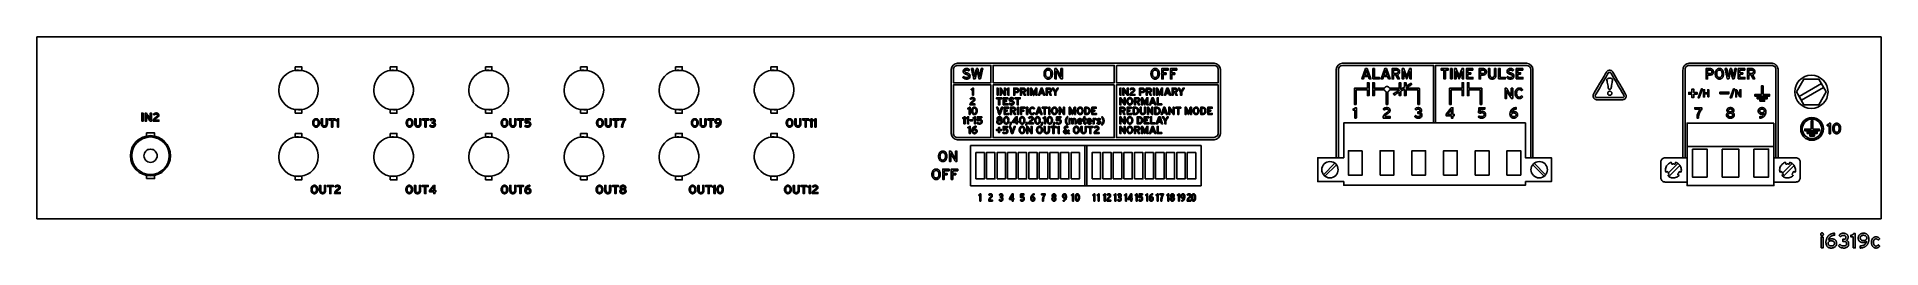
# Model space of a CAD drawing. Header units: inches. Extents: x 3.2 to 20.7, y 8 to 10.
import ezdxf

# ---------------------------------------------------------------- set-up
doc = ezdxf.new("R2010")
doc.units = ezdxf.units.IN
doc.header["$MEASUREMENT"] = 0
doc.layers.add('DWG', color=7, linetype='Continuous')

msp = doc.modelspace()

# ---------------------------------------------------------------- linework, layer by layer
for points in [[(3.225, 10.022), (3.225, 8.302), (20.675, 8.302), (20.675, 10.022), (3.225, 10.022)], [(5.669, 9.74), (5.731, 9.74), (5.731, 9.705), (5.669, 9.705), (5.669, 9.74)], [(6.569, 9.74), (6.631, 9.74), (6.631, 9.705), (6.569, 9.705), (6.569, 9.74)], [(7.469, 9.74), (7.531, 9.74), (7.531, 9.705), (7.469, 9.705), (7.469, 9.74)], [(8.369, 9.74), (8.431, 9.74), (8.431, 9.705), (8.369, 9.705), (8.369, 9.74)], [(9.269, 9.74), (9.331, 9.74), (9.331, 9.705), (9.269, 9.705), (9.269, 9.74)], [(10.169, 9.74), (10.231, 9.74), (10.231, 9.705), (10.169, 9.705), (10.169, 9.74)], [(12.272, 9.588), (12.272, 9.753), (13.419, 9.753), (13.419, 9.588), (12.272, 9.588)], [(13.883, 9.708), (13.883, 9.682), (13.91, 9.682), (13.91, 9.668), (13.883, 9.668), (13.883, 9.625), (13.869, 9.625), (13.869, 9.722), (13.93, 9.722), (13.93, 9.708), (13.883, 9.708)], [(13.964, 9.708), (13.964, 9.682), (13.991, 9.682), (13.991, 9.668), (13.964, 9.668), (13.964, 9.625), (13.95, 9.625), (13.95, 9.722), (14.011, 9.722), (14.011, 9.708), (13.964, 9.708)], [(15.832, 9.625), (15.824, 9.648), (15.785, 9.648), (15.777, 9.625), (15.762, 9.625), (15.797, 9.722), (15.812, 9.722), (15.848, 9.625), (15.832, 9.625)], [(15.867, 9.625), (15.867, 9.722), (15.881, 9.722), (15.881, 9.639), (15.928, 9.639), (15.928, 9.625), (15.867, 9.625)], [(16.014, 9.625), (16.006, 9.648), (15.967, 9.648), (15.959, 9.625), (15.943, 9.625), (15.978, 9.722), (15.994, 9.722), (16.029, 9.625), (16.014, 9.625)], [(16.553, 9.708), (16.553, 9.625), (16.539, 9.625), (16.539, 9.708), (16.511, 9.708), (16.511, 9.722), (16.58, 9.722), (16.58, 9.708), (16.553, 9.708)], [(16.601, 9.625), (16.601, 9.722), (16.615, 9.722), (16.615, 9.625), (16.601, 9.625)], [(16.751, 9.625), (16.751, 9.722), (16.811, 9.722), (16.811, 9.708), (16.765, 9.708), (16.765, 9.684), (16.792, 9.684), (16.792, 9.67), (16.765, 9.67), (16.765, 9.639), (16.813, 9.639), (16.813, 9.625), (16.751, 9.625)], [(17.056, 9.625), (17.056, 9.722), (17.071, 9.722), (17.071, 9.639), (17.118, 9.639), (17.118, 9.625), (17.056, 9.625)], [(17.223, 9.625), (17.223, 9.722), (17.284, 9.722), (17.284, 9.708), (17.237, 9.708), (17.237, 9.684), (17.264, 9.684), (17.264, 9.67), (17.237, 9.67), (17.237, 9.639), (17.286, 9.639), (17.286, 9.625), (17.223, 9.625)], [(19.324, 9.625), (19.324, 9.722), (19.385, 9.722), (19.385, 9.708), (19.339, 9.708), (19.339, 9.684), (19.366, 9.684), (19.366, 9.67), (19.339, 9.67), (19.339, 9.639), (19.387, 9.639), (19.387, 9.625), (19.324, 9.625)], [(19.875, 9.502), (19.945, 9.623), (20.085, 9.623), (20.155, 9.502), (20.085, 9.381), (19.945, 9.381), (19.875, 9.502)], [(13.419, 9.568), (13.419, 9.07), (12.272, 9.07), (12.272, 9.568), (13.419, 9.568)], [(12.335, 9.437), (12.335, 9.379), (12.325, 9.379), (12.325, 9.437), (12.306, 9.437), (12.306, 9.447), (12.354, 9.447), (12.354, 9.437), (12.335, 9.437)], [(12.31, 9.47), (12.31, 9.538), (12.32, 9.538), (12.32, 9.47), (12.31, 9.47)], [(12.369, 9.379), (12.369, 9.447), (12.411, 9.447), (12.411, 9.437), (12.379, 9.437), (12.379, 9.421), (12.398, 9.421), (12.398, 9.411), (12.379, 9.411), (12.379, 9.389), (12.413, 9.389), (12.413, 9.379), (12.369, 9.379)], [(12.511, 9.437), (12.511, 9.379), (12.501, 9.379), (12.501, 9.437), (12.481, 9.437), (12.481, 9.447), (12.53, 9.447), (12.53, 9.437), (12.511, 9.437)], [(12.599, 9.47), (12.599, 9.538), (12.609, 9.538), (12.609, 9.47), (12.599, 9.47)], [(12.751, 9.47), (12.745, 9.486), (12.718, 9.486), (12.713, 9.47), (12.702, 9.47), (12.726, 9.538), (12.737, 9.538), (12.762, 9.47), (12.751, 9.47)], [(13.473, 9.47), (13.473, 9.538), (13.482, 9.538), (13.482, 9.47), (13.473, 9.47)], [(13.802, 9.379), (13.796, 9.395), (13.769, 9.395), (13.763, 9.379), (13.752, 9.379), (13.777, 9.447), (13.788, 9.447), (13.813, 9.379), (13.802, 9.379)], [(13.79, 9.47), (13.79, 9.538), (13.799, 9.538), (13.799, 9.47), (13.79, 9.47)], [(13.826, 9.379), (13.826, 9.447), (13.836, 9.447), (13.836, 9.389), (13.868, 9.389), (13.868, 9.379), (13.826, 9.379)], [(13.942, 9.47), (13.936, 9.486), (13.909, 9.486), (13.903, 9.47), (13.893, 9.47), (13.917, 9.538), (13.928, 9.538), (13.953, 9.47), (13.942, 9.47)], [(15.815, 9.536), (15.692, 9.536), (15.692, 9.384), (15.707, 9.384), (15.707, 9.521), (15.815, 9.521), (15.815, 9.468), (15.83, 9.468), (15.83, 9.588), (15.815, 9.588), (15.815, 9.536)], [(16.71, 9.536), (16.592, 9.536), (16.592, 9.384), (16.607, 9.384), (16.607, 9.521), (16.71, 9.521), (16.71, 9.468), (16.725, 9.468), (16.725, 9.588), (16.71, 9.588), (16.71, 9.536)], [(16.775, 9.536), (16.775, 9.588), (16.76, 9.588), (16.76, 9.468), (16.775, 9.468), (16.775, 9.521), (16.882, 9.521), (16.882, 9.384), (16.897, 9.384), (16.897, 9.536), (16.775, 9.536)], [(18.902, 9.48), (18.902, 9.448), (18.885, 9.448), (18.885, 9.48), (18.855, 9.48), (18.855, 9.497), (18.885, 9.497), (18.885, 9.529), (18.902, 9.529), (18.902, 9.497), (18.933, 9.497), (18.933, 9.48), (18.902, 9.48)], [(18.954, 9.445), (18.944, 9.445), (18.974, 9.531), (18.984, 9.531), (18.954, 9.445)], [(19.034, 9.454), (19.034, 9.484), (19.004, 9.484), (19.004, 9.454), (18.994, 9.454), (18.994, 9.522), (19.004, 9.522), (19.004, 9.494), (19.034, 9.494), (19.034, 9.522), (19.044, 9.522), (19.044, 9.454), (19.034, 9.454)], [(19.15, 9.484), (19.15, 9.5), (19.235, 9.5), (19.235, 9.484), (19.15, 9.484)], [(19.258, 9.445), (19.248, 9.445), (19.279, 9.531), (19.289, 9.531), (19.258, 9.445)], [(19.558, 9.478), (19.558, 9.558), (19.543, 9.558), (19.543, 9.478), (19.481, 9.478), (19.481, 9.463), (19.543, 9.463), (19.558, 9.463), (19.62, 9.463), (19.62, 9.478), (19.558, 9.478)], [(19.503, 9.438), (19.597, 9.438), (19.597, 9.453), (19.503, 9.453), (19.503, 9.438)], [(19.528, 9.413), (19.572, 9.413), (19.572, 9.428), (19.528, 9.428), (19.528, 9.413)], [(19.9, 9.46), (20.11, 9.581), (20.131, 9.545), (19.921, 9.423), (19.9, 9.46)], [(4.218, 9.224), (4.218, 9.302), (4.23, 9.302), (4.23, 9.224), (4.218, 9.224)], [(5.669, 9.3), (5.731, 9.3), (5.731, 9.335), (5.669, 9.335), (5.669, 9.3)], [(6.569, 9.3), (6.631, 9.3), (6.631, 9.335), (6.569, 9.335), (6.569, 9.3)], [(7.469, 9.3), (7.531, 9.3), (7.531, 9.335), (7.469, 9.335), (7.469, 9.3)], [(8.369, 9.3), (8.431, 9.3), (8.431, 9.335), (8.369, 9.335), (8.369, 9.3)], [(9.269, 9.3), (9.331, 9.3), (9.331, 9.335), (9.269, 9.335), (9.269, 9.3)], [(10.169, 9.3), (10.231, 9.3), (10.231, 9.335), (10.169, 9.335), (10.169, 9.3)], [(12.377, 9.289), (12.377, 9.357), (12.419, 9.357), (12.419, 9.347), (12.387, 9.347), (12.387, 9.33), (12.406, 9.33), (12.406, 9.32), (12.387, 9.32), (12.387, 9.299), (12.421, 9.299), (12.421, 9.289), (12.377, 9.289)], [(12.501, 9.214), (12.501, 9.199), (12.491, 9.199), (12.491, 9.214), (12.455, 9.214), (12.455, 9.223), (12.489, 9.267), (12.501, 9.267), (12.501, 9.223), (12.509, 9.223), (12.509, 9.214), (12.501, 9.214)], [(12.504, 9.289), (12.504, 9.357), (12.514, 9.357), (12.514, 9.289), (12.504, 9.289)], [(12.543, 9.347), (12.543, 9.329), (12.562, 9.329), (12.562, 9.319), (12.543, 9.319), (12.543, 9.289), (12.533, 9.289), (12.533, 9.357), (12.575, 9.357), (12.575, 9.347), (12.543, 9.347)], [(12.59, 9.289), (12.59, 9.357), (12.6, 9.357), (12.6, 9.289), (12.59, 9.289)], [(12.725, 9.289), (12.72, 9.305), (12.692, 9.305), (12.687, 9.289), (12.676, 9.289), (12.701, 9.357), (12.711, 9.357), (12.736, 9.289), (12.725, 9.289)], [(12.766, 9.347), (12.766, 9.289), (12.756, 9.289), (12.756, 9.347), (12.737, 9.347), (12.737, 9.357), (12.785, 9.357), (12.785, 9.347), (12.766, 9.347)], [(12.8, 9.289), (12.8, 9.357), (12.81, 9.357), (12.81, 9.289), (12.8, 9.289)], [(13.207, 9.289), (13.207, 9.357), (13.249, 9.357), (13.249, 9.347), (13.216, 9.347), (13.216, 9.33), (13.235, 9.33), (13.235, 9.32), (13.216, 9.32), (13.216, 9.299), (13.251, 9.299), (13.251, 9.289), (13.207, 9.289)], [(13.54, 9.289), (13.54, 9.357), (13.582, 9.357), (13.582, 9.347), (13.549, 9.347), (13.549, 9.33), (13.568, 9.33), (13.568, 9.32), (13.549, 9.32), (13.549, 9.299), (13.584, 9.299), (13.584, 9.289), (13.54, 9.289)], [(13.703, 9.199), (13.703, 9.267), (13.745, 9.267), (13.745, 9.257), (13.713, 9.257), (13.713, 9.24), (13.732, 9.24), (13.732, 9.23), (13.713, 9.23), (13.713, 9.209), (13.747, 9.209), (13.747, 9.199), (13.703, 9.199)], [(13.763, 9.199), (13.763, 9.267), (13.772, 9.267), (13.772, 9.209), (13.805, 9.209), (13.805, 9.199), (13.763, 9.199)], [(13.865, 9.199), (13.86, 9.215), (13.833, 9.215), (13.827, 9.199), (13.816, 9.199), (13.841, 9.267), (13.852, 9.267), (13.876, 9.199), (13.865, 9.199)], [(13.911, 9.289), (13.906, 9.305), (13.878, 9.305), (13.873, 9.289), (13.862, 9.289), (13.887, 9.357), (13.897, 9.357), (13.922, 9.289), (13.911, 9.289)], [(14.03, 9.347), (14.03, 9.289), (14.02, 9.289), (14.02, 9.347), (14.001, 9.347), (14.001, 9.357), (14.049, 9.357), (14.049, 9.347), (14.03, 9.347)], [(14.303, 9.289), (14.303, 9.357), (14.346, 9.357), (14.346, 9.347), (14.313, 9.347), (14.313, 9.33), (14.332, 9.33), (14.332, 9.32), (14.313, 9.32), (14.313, 9.299), (14.347, 9.299), (14.347, 9.289), (14.303, 9.289)], [(16.624, 9.277), (16.624, 9.255), (16.61, 9.255), (16.61, 9.277), (16.559, 9.277), (16.559, 9.291), (16.608, 9.352), (16.624, 9.352), (16.624, 9.29), (16.636, 9.29), (16.636, 9.277), (16.624, 9.277)], [(4.261, 9.115), (4.339, 9.115), (4.339, 9.084), (4.261, 9.084), (4.261, 9.115)], [(5.669, 9.11), (5.731, 9.11), (5.731, 9.075), (5.669, 9.075), (5.669, 9.11)], [(6.024, 9.236), (6.024, 9.17), (6.012, 9.17), (6.012, 9.236), (5.99, 9.236), (5.99, 9.248), (6.046, 9.248), (6.046, 9.236), (6.024, 9.236)], [(6.569, 9.11), (6.631, 9.11), (6.631, 9.075), (6.569, 9.075), (6.569, 9.11)], [(6.909, 9.236), (6.909, 9.17), (6.897, 9.17), (6.897, 9.236), (6.875, 9.236), (6.875, 9.248), (6.931, 9.248), (6.931, 9.236), (6.909, 9.236)], [(7.469, 9.11), (7.531, 9.11), (7.531, 9.075), (7.469, 9.075), (7.469, 9.11)], [(7.807, 9.236), (7.807, 9.17), (7.796, 9.17), (7.796, 9.236), (7.774, 9.236), (7.774, 9.248), (7.829, 9.248), (7.829, 9.236), (7.807, 9.236)], [(8.369, 9.11), (8.431, 9.11), (8.431, 9.075), (8.369, 9.075), (8.369, 9.11)], [(8.71, 9.236), (8.71, 9.17), (8.698, 9.17), (8.698, 9.236), (8.676, 9.236), (8.676, 9.248), (8.732, 9.248), (8.732, 9.236), (8.71, 9.236)], [(9.269, 9.11), (9.331, 9.11), (9.331, 9.075), (9.269, 9.075), (9.269, 9.11)], [(9.607, 9.236), (9.607, 9.17), (9.596, 9.17), (9.596, 9.236), (9.574, 9.236), (9.574, 9.248), (9.629, 9.248), (9.629, 9.236), (9.607, 9.236)], [(10.169, 9.11), (10.231, 9.11), (10.231, 9.075), (10.169, 9.075), (10.169, 9.11)], [(10.505, 9.236), (10.505, 9.17), (10.493, 9.17), (10.493, 9.236), (10.471, 9.236), (10.471, 9.248), (10.527, 9.248), (10.527, 9.236), (10.505, 9.236)], [(12.055, 9.229), (12.055, 9.239), (12.079, 9.239), (12.079, 9.229), (12.055, 9.229)], [(12.334, 9.137), (12.334, 9.118), (12.324, 9.118), (12.324, 9.137), (12.306, 9.137), (12.306, 9.147), (12.324, 9.147), (12.324, 9.166), (12.334, 9.166), (12.334, 9.147), (12.352, 9.147), (12.352, 9.137), (12.334, 9.137)], [(12.44, 9.186), (12.433, 9.186), (12.435, 9.212), (12.447, 9.212), (12.44, 9.186)], [(12.59, 9.186), (12.583, 9.186), (12.585, 9.212), (12.598, 9.212), (12.59, 9.186)], [(12.736, 9.186), (12.729, 9.186), (12.731, 9.212), (12.743, 9.212), (12.736, 9.186)], [(12.849, 9.166), (12.849, 9.108), (12.839, 9.108), (12.839, 9.166), (12.82, 9.166), (12.82, 9.176), (12.869, 9.176), (12.869, 9.166), (12.849, 9.166)], [(12.851, 9.186), (12.844, 9.186), (12.846, 9.212), (12.858, 9.212), (12.851, 9.186)], [(13.198, 9.166), (13.198, 9.108), (13.188, 9.108), (13.188, 9.166), (13.168, 9.166), (13.168, 9.176), (13.217, 9.176), (13.217, 9.166), (13.198, 9.166)], [(13.802, 9.108), (13.796, 9.125), (13.769, 9.125), (13.763, 9.108), (13.752, 9.108), (13.777, 9.176), (13.788, 9.176), (13.813, 9.108), (13.802, 9.108)], [(13.826, 9.108), (13.826, 9.176), (13.836, 9.176), (13.836, 9.118), (13.868, 9.118), (13.868, 9.108), (13.826, 9.108)], [(17.31, 8.654), (17.555, 8.654), (17.555, 8.879), (17.31, 8.879), (17.31, 9.209), (15.59, 9.209), (15.59, 8.879), (15.345, 8.879), (15.345, 8.654), (15.59, 8.654), (15.59, 8.62), (17.31, 8.62), (17.31, 8.654)], [(19.661, 9.208), (18.839, 9.208), (18.839, 8.617), (19.661, 8.617), (19.661, 9.208)], [(20.029, 9.15), (20.029, 9.23), (20.014, 9.23), (20.014, 9.15), (19.952, 9.15), (19.952, 9.135), (20.092, 9.135), (20.092, 9.15), (20.029, 9.15)], [(19.976, 9.11), (20.07, 9.11), (20.07, 9.125), (19.976, 9.125), (19.976, 9.11)], [(20, 9.085), (20.044, 9.085), (20.044, 9.1), (20, 9.1), (20, 9.085)], [(14.24, 8.994), (12.06, 8.994)], [(12.06, 8.994), (12.06, 8.614)], [(12.11, 8.679), (12.11, 8.929), (12.19, 8.929), (12.19, 8.679), (12.11, 8.679)], [(12.21, 8.679), (12.21, 8.929), (12.29, 8.929), (12.29, 8.679), (12.21, 8.679)], [(12.31, 8.679), (12.31, 8.929), (12.39, 8.929), (12.39, 8.679), (12.31, 8.679)], [(12.41, 8.679), (12.41, 8.929), (12.49, 8.929), (12.49, 8.679), (12.41, 8.679)], [(12.51, 8.679), (12.51, 8.929), (12.59, 8.929), (12.59, 8.679), (12.51, 8.679)], [(12.61, 8.679), (12.61, 8.929), (12.69, 8.929), (12.69, 8.679), (12.61, 8.679)], [(12.71, 8.679), (12.71, 8.929), (12.79, 8.929), (12.79, 8.679), (12.71, 8.679)], [(12.81, 8.679), (12.81, 8.929), (12.89, 8.929), (12.89, 8.679), (12.81, 8.679)], [(12.91, 8.679), (12.91, 8.929), (12.99, 8.929), (12.99, 8.679), (12.91, 8.679)], [(13.01, 8.679), (13.01, 8.929), (13.09, 8.929), (13.09, 8.679), (13.01, 8.679)], [(13.14, 8.994), (13.14, 8.614)], [(13.16, 8.994), (13.16, 8.614)], [(13.21, 8.679), (13.21, 8.929), (13.29, 8.929), (13.29, 8.679), (13.21, 8.679)], [(13.31, 8.679), (13.31, 8.929), (13.39, 8.929), (13.39, 8.679), (13.31, 8.679)], [(13.41, 8.679), (13.41, 8.929), (13.49, 8.929), (13.49, 8.679), (13.41, 8.679)], [(13.51, 8.679), (13.51, 8.929), (13.59, 8.929), (13.59, 8.679), (13.51, 8.679)], [(13.61, 8.679), (13.61, 8.929), (13.69, 8.929), (13.69, 8.679), (13.61, 8.679)], [(13.71, 8.679), (13.71, 8.929), (13.79, 8.929), (13.79, 8.679), (13.71, 8.679)], [(13.81, 8.679), (13.81, 8.929), (13.89, 8.929), (13.89, 8.679), (13.81, 8.679)], [(13.91, 8.679), (13.91, 8.929), (13.99, 8.929), (13.99, 8.679), (13.91, 8.679)], [(14.01, 8.679), (14.01, 8.929), (14.09, 8.929), (14.09, 8.679), (14.01, 8.679)], [(14.11, 8.679), (14.11, 8.929), (14.19, 8.929), (14.19, 8.679), (14.11, 8.679)], [(14.24, 8.614), (14.24, 8.994)], [(15.765, 8.945), (15.635, 8.945), (15.635, 8.715), (15.765, 8.715), (15.765, 8.945)], [(15.935, 8.715), (16.065, 8.715), (16.065, 8.945), (15.935, 8.945), (15.935, 8.715)], [(16.235, 8.715), (16.365, 8.715), (16.365, 8.945), (16.235, 8.945), (16.235, 8.715)], [(16.535, 8.715), (16.665, 8.715), (16.665, 8.945), (16.535, 8.945), (16.535, 8.715)], [(16.835, 8.715), (16.965, 8.715), (16.965, 8.945), (16.835, 8.945), (16.835, 8.715)], [(17.135, 8.715), (17.265, 8.715), (17.265, 8.945), (17.135, 8.945), (17.135, 8.715)], [(18.839, 8.987), (19.661, 8.987)], [(18.839, 8.987), (19.661, 8.987)], [(18.889, 8.961), (18.889, 8.696), (19.028, 8.696), (19.028, 8.961), (18.889, 8.961)], [(19.172, 8.961), (19.172, 8.696), (19.328, 8.696), (19.328, 8.961), (19.172, 8.961)], [(19.472, 8.961), (19.472, 8.696), (19.611, 8.696), (19.611, 8.961), (19.472, 8.961)], [(11.811, 8.757), (11.811, 8.732), (11.838, 8.732), (11.838, 8.718), (11.811, 8.718), (11.811, 8.674), (11.797, 8.674), (11.797, 8.772), (11.857, 8.772), (11.857, 8.757), (11.811, 8.757)], [(11.891, 8.757), (11.891, 8.732), (11.919, 8.732), (11.919, 8.718), (11.891, 8.718), (11.891, 8.674), (11.877, 8.674), (11.877, 8.772), (11.938, 8.772), (11.938, 8.757), (11.891, 8.757)], [(15.398, 8.719), (15.507, 8.828)], [(15.413, 8.705), (15.521, 8.814)], [(17.487, 8.705), (17.379, 8.814)], [(17.501, 8.719), (17.393, 8.828)], [(18.839, 8.65), (18.631, 8.65), (18.624, 8.651), (18.617, 8.653), (18.611, 8.656), (18.605, 8.659), (18.601, 8.664), (18.597, 8.67), (18.594, 8.676), (18.592, 8.683), (18.591, 8.69), (18.591, 8.839), (18.592, 8.846), (18.594, 8.853), (18.597, 8.859), (18.601, 8.865), (18.605, 8.869), (18.611, 8.873), (18.617, 8.876), (18.624, 8.878), (18.631, 8.879), (18.839, 8.879)], [(18.772, 8.806), (18.776, 8.798), (18.78, 8.789), (18.783, 8.78), (18.784, 8.771), (18.785, 8.762), (18.784, 8.752), (18.782, 8.744), (18.765, 8.749), (18.764, 8.745), (18.763, 8.742), (18.761, 8.739), (18.759, 8.735), (18.757, 8.732), (18.755, 8.729), (18.753, 8.726), (18.75, 8.723), (18.763, 8.711), (18.756, 8.705), (18.748, 8.699), (18.739, 8.695), (18.731, 8.692), (18.721, 8.69), (18.712, 8.689), (18.703, 8.689), (18.693, 8.691), (18.684, 8.694), (18.676, 8.697), (18.668, 8.702), (18.665, 8.704), (18.662, 8.706), (18.659, 8.709), (18.657, 8.711), (18.657, 8.711), (18.669, 8.723), (18.667, 8.726), (18.665, 8.729), (18.662, 8.732), (18.66, 8.735), (18.659, 8.739), (18.657, 8.742), (18.656, 8.745), (18.655, 8.749), (18.638, 8.744), (18.637, 8.747), (18.635, 8.757), (18.635, 8.766), (18.636, 8.775), (18.638, 8.785), (18.641, 8.793), (18.645, 8.802), (18.651, 8.81), (18.657, 8.817), (18.664, 8.823), (18.672, 8.828), (18.68, 8.833), (18.689, 8.836), (18.69, 8.836), (18.695, 8.819), (18.699, 8.82), (18.702, 8.82), (18.706, 8.821), (18.71, 8.821), (18.714, 8.821), (18.717, 8.82), (18.721, 8.82), (18.725, 8.819), (18.729, 8.836), (18.735, 8.834), (18.744, 8.83), (18.752, 8.826), (18.755, 8.824), (18.758, 8.821), (18.76, 8.819), (18.763, 8.817), (18.765, 8.814), (18.767, 8.812), (18.77, 8.809), (18.772, 8.806)], [(18.661, 8.734), (18.752, 8.826)], [(18.772, 8.806), (18.668, 8.702)], [(19.661, 8.65), (19.869, 8.65), (19.876, 8.651), (19.883, 8.653), (19.889, 8.656), (19.895, 8.659), (19.899, 8.664), (19.903, 8.67), (19.906, 8.676), (19.908, 8.683), (19.909, 8.69), (19.909, 8.839), (19.908, 8.846), (19.906, 8.853), (19.903, 8.859), (19.899, 8.865), (19.895, 8.869), (19.889, 8.873), (19.883, 8.876), (19.876, 8.878), (19.869, 8.879), (19.661, 8.879)], [(19.852, 8.806), (19.857, 8.798), (19.86, 8.789), (19.863, 8.78), (19.865, 8.771), (19.865, 8.762), (19.864, 8.752), (19.862, 8.744), (19.845, 8.749), (19.844, 8.745), (19.843, 8.742), (19.841, 8.739), (19.84, 8.735), (19.838, 8.732), (19.835, 8.729), (19.833, 8.726), (19.831, 8.723), (19.843, 8.711), (19.836, 8.705), (19.828, 8.699), (19.82, 8.695), (19.811, 8.692), (19.802, 8.69), (19.792, 8.689), (19.783, 8.689), (19.774, 8.691), (19.765, 8.694), (19.756, 8.697), (19.748, 8.702), (19.745, 8.704), (19.742, 8.706), (19.74, 8.709), (19.737, 8.711), (19.737, 8.711), (19.75, 8.723), (19.747, 8.726), (19.745, 8.729), (19.743, 8.732), (19.741, 8.735), (19.739, 8.739), (19.737, 8.742), (19.736, 8.745), (19.735, 8.749), (19.718, 8.744), (19.717, 8.747), (19.716, 8.757), (19.715, 8.766), (19.716, 8.775), (19.718, 8.785), (19.721, 8.793), (19.726, 8.802), (19.731, 8.81), (19.737, 8.817), (19.744, 8.823), (19.752, 8.828), (19.76, 8.833), (19.769, 8.836), (19.771, 8.836), (19.775, 8.819), (19.779, 8.82), (19.783, 8.82), (19.786, 8.821), (19.79, 8.821), (19.794, 8.821), (19.798, 8.82), (19.801, 8.82), (19.805, 8.819), (19.81, 8.836), (19.816, 8.834), (19.824, 8.83), (19.832, 8.826), (19.835, 8.824), (19.838, 8.821), (19.841, 8.819), (19.843, 8.817), (19.845, 8.814), (19.848, 8.812), (19.85, 8.809), (19.852, 8.806)], [(19.741, 8.734), (19.832, 8.826)], [(19.852, 8.806), (19.748, 8.702)], [(4.261, 8.682), (4.339, 8.682), (4.339, 8.712), (4.261, 8.712), (4.261, 8.682)], [(5.669, 8.67), (5.731, 8.67), (5.731, 8.705), (5.669, 8.705), (5.669, 8.67)], [(6.007, 8.607), (6.007, 8.54), (5.996, 8.54), (5.996, 8.607), (5.974, 8.607), (5.974, 8.618), (6.029, 8.618), (6.029, 8.607), (6.007, 8.607)], [(6.569, 8.67), (6.631, 8.67), (6.631, 8.705), (6.569, 8.705), (6.569, 8.67)], [(6.906, 8.607), (6.906, 8.54), (6.894, 8.54), (6.894, 8.607), (6.872, 8.607), (6.872, 8.618), (6.928, 8.618), (6.928, 8.607), (6.906, 8.607)], [(6.991, 8.558), (6.991, 8.54), (6.98, 8.54), (6.98, 8.558), (6.939, 8.558), (6.939, 8.569), (6.978, 8.618), (6.991, 8.618), (6.991, 8.568), (7.001, 8.568), (7.001, 8.558), (6.991, 8.558)], [(7.469, 8.67), (7.531, 8.67), (7.531, 8.705), (7.469, 8.705), (7.469, 8.67)], [(7.807, 8.607), (7.807, 8.54), (7.796, 8.54), (7.796, 8.607), (7.774, 8.607), (7.774, 8.618), (7.829, 8.618), (7.829, 8.607), (7.807, 8.607)], [(8.369, 8.67), (8.431, 8.67), (8.431, 8.705), (8.369, 8.705), (8.369, 8.67)], [(8.705, 8.607), (8.705, 8.54), (8.694, 8.54), (8.694, 8.607), (8.672, 8.607), (8.672, 8.618), (8.727, 8.618), (8.727, 8.607), (8.705, 8.607)], [(9.269, 8.67), (9.331, 8.67), (9.331, 8.705), (9.269, 8.705), (9.269, 8.67)], [(9.587, 8.607), (9.587, 8.54), (9.576, 8.54), (9.576, 8.607), (9.554, 8.607), (9.554, 8.618), (9.609, 8.618), (9.609, 8.607), (9.587, 8.607)], [(10.169, 8.67), (10.231, 8.67), (10.231, 8.705), (10.169, 8.705), (10.169, 8.67)], [(10.488, 8.607), (10.488, 8.54), (10.477, 8.54), (10.477, 8.607), (10.455, 8.607), (10.455, 8.618), (10.51, 8.618), (10.51, 8.607), (10.488, 8.607)], [(12.06, 8.614), (14.24, 8.614)], [(12.463, 8.486), (12.463, 8.47), (12.454, 8.47), (12.454, 8.486), (12.429, 8.486), (12.429, 8.494), (12.454, 8.538), (12.463, 8.538), (12.463, 8.495), (12.468, 8.495), (12.468, 8.486), (12.463, 8.486)], [(13.584, 8.486), (13.584, 8.47), (13.575, 8.47), (13.575, 8.486), (13.55, 8.486), (13.55, 8.494), (13.575, 8.538), (13.584, 8.538), (13.584, 8.495), (13.589, 8.495), (13.589, 8.486), (13.584, 8.486)]]:
    msp.add_lwpolyline(points)
for points in [[(14.363, 9.773), (14.356, 9.773), (14.336, 9.773), (14.303, 9.773), (14.259, 9.773), (14.204, 9.773), (14.139, 9.773), (14.065, 9.773), (13.984, 9.773), (13.895, 9.773), (13.8, 9.773), (13.7, 9.773), (13.595, 9.773), (13.376, 9.773), (13.15, 9.773), (12.924, 9.773), (12.705, 9.773), (12.6, 9.773), (12.5, 9.773), (12.405, 9.773), (12.316, 9.773), (12.235, 9.773), (12.161, 9.773), (12.096, 9.773), (12.042, 9.773), (11.997, 9.773), (11.965, 9.773), (11.944, 9.773), (11.937, 9.773), (11.914, 9.768), (11.895, 9.755), (11.882, 9.736), (11.877, 9.713), (11.877, 9.706), (11.877, 9.687), (11.877, 9.657), (11.877, 9.619), (11.877, 9.573), (11.877, 9.522), (11.877, 9.411), (11.877, 9.3), (11.877, 9.249), (11.877, 9.204), (11.877, 9.165), (11.877, 9.135), (11.877, 9.116), (11.877, 9.11), (11.882, 9.086), (11.895, 9.067), (11.914, 9.054), (11.937, 9.05), (11.944, 9.05), (11.965, 9.05), (11.997, 9.05), (12.042, 9.05), (12.096, 9.05), (12.161, 9.05), (12.235, 9.05), (12.316, 9.05), (12.405, 9.05), (12.5, 9.05), (12.6, 9.05), (12.705, 9.05), (12.924, 9.05), (13.15, 9.05), (13.376, 9.05), (13.595, 9.05), (13.7, 9.05), (13.8, 9.05), (13.895, 9.05), (13.984, 9.05), (14.065, 9.05), (14.139, 9.05), (14.204, 9.05), (14.259, 9.05), (14.303, 9.05), (14.336, 9.05), (14.356, 9.05), (14.363, 9.05), (14.386, 9.054), (14.405, 9.067), (14.418, 9.086), (14.423, 9.11), (14.423, 9.116), (14.423, 9.135), (14.423, 9.165), (14.423, 9.204), (14.423, 9.249), (14.423, 9.3), (14.423, 9.411), (14.423, 9.522), (14.423, 9.573), (14.423, 9.619), (14.423, 9.657), (14.423, 9.687), (14.423, 9.706), (14.423, 9.713), (14.418, 9.736), (14.405, 9.755), (14.386, 9.768), (14.363, 9.773)], [(17.32, 9.773), (17.315, 9.773), (17.301, 9.773), (17.277, 9.773), (17.245, 9.773), (17.206, 9.773), (17.159, 9.773), (17.107, 9.773), (17.048, 9.773), (16.916, 9.773), (16.769, 9.773), (16.45, 9.773), (16.131, 9.773), (15.984, 9.773), (15.852, 9.773), (15.793, 9.773), (15.741, 9.773), (15.694, 9.773), (15.655, 9.773), (15.623, 9.773), (15.6, 9.773), (15.585, 9.773), (15.58, 9.773), (15.557, 9.768), (15.538, 9.755), (15.525, 9.736), (15.52, 9.713), (15.52, 9.704), (15.52, 9.677), (15.52, 9.636), (15.52, 9.583), (15.52, 9.52), (15.52, 9.449), (15.52, 9.296), (15.52, 9.143), (15.52, 9.073), (15.52, 9.009), (15.52, 8.956), (15.52, 8.915), (15.52, 8.888), (15.52, 8.879), (15.54, 8.879), (15.54, 8.888), (15.54, 8.915), (15.54, 8.956), (15.54, 9.009), (15.54, 9.073), (15.54, 9.143), (15.54, 9.296), (15.54, 9.449), (15.54, 9.52), (15.54, 9.583), (15.54, 9.636), (15.54, 9.677), (15.54, 9.704), (15.54, 9.713), (15.543, 9.729), (15.552, 9.741), (15.564, 9.75), (15.58, 9.753), (15.59, 9.753), (15.617, 9.753), (15.659, 9.753), (15.714, 9.753), (15.779, 9.753), (15.852, 9.753), (16.01, 9.753), (16.168, 9.753), (16.24, 9.753), (16.306, 9.753), (16.361, 9.753), (16.403, 9.753), (16.43, 9.753), (16.44, 9.753), (16.44, 9.747), (16.44, 9.73), (16.44, 9.703), (16.44, 9.668), (16.44, 9.581), (16.44, 9.481), (16.44, 9.381), (16.44, 9.294), (16.44, 9.26), (16.44, 9.233), (16.44, 9.216), (16.44, 9.209), (16.46, 9.209), (16.46, 9.216), (16.46, 9.233), (16.46, 9.26), (16.46, 9.294), (16.46, 9.381), (16.46, 9.481), (16.46, 9.581), (16.46, 9.668), (16.46, 9.703), (16.46, 9.73), (16.46, 9.747), (16.46, 9.753), (16.47, 9.753), (16.497, 9.753), (16.539, 9.753), (16.594, 9.753), (16.659, 9.753), (16.732, 9.753), (16.89, 9.753), (17.048, 9.753), (17.121, 9.753), (17.186, 9.753), (17.241, 9.753), (17.283, 9.753), (17.31, 9.753), (17.32, 9.753), (17.336, 9.75), (17.348, 9.741), (17.357, 9.729), (17.36, 9.713), (17.36, 9.704), (17.36, 9.677), (17.36, 9.636), (17.36, 9.583), (17.36, 9.52), (17.36, 9.449), (17.36, 9.296), (17.36, 9.143), (17.36, 9.073), (17.36, 9.009), (17.36, 8.956), (17.36, 8.915), (17.36, 8.888), (17.36, 8.879), (17.38, 8.879), (17.38, 8.888), (17.38, 8.915), (17.38, 8.956), (17.38, 9.009), (17.38, 9.073), (17.38, 9.143), (17.38, 9.296), (17.38, 9.449), (17.38, 9.52), (17.38, 9.583), (17.38, 9.636), (17.38, 9.677), (17.38, 9.704), (17.38, 9.713), (17.375, 9.736), (17.362, 9.755), (17.343, 9.768), (17.32, 9.773)], [(19.7, 8.879), (19.699, 8.879), (19.697, 8.879), (19.695, 8.879), (19.691, 8.879), (19.688, 8.879), (19.685, 8.879), (19.682, 8.879), (19.68, 8.879), (19.68, 8.882), (19.68, 8.932), (19.68, 9.027), (19.68, 9.154), (19.68, 9.296), (19.68, 9.438), (19.68, 9.564), (19.68, 9.66), (19.68, 9.709), (19.68, 9.718), (19.678, 9.725), (19.675, 9.732), (19.671, 9.738), (19.667, 9.743), (19.661, 9.747), (19.654, 9.75), (19.647, 9.752), (19.64, 9.753), (19.611, 9.753), (19.535, 9.753), (19.424, 9.753), (19.295, 9.753), (19.161, 9.753), (19.036, 9.753), (18.935, 9.753), (18.873, 9.753), (18.858, 9.753), (18.85, 9.752), (18.843, 9.749), (18.837, 9.746), (18.832, 9.741), (18.827, 9.736), (18.824, 9.73), (18.821, 9.723), (18.82, 9.716), (18.82, 9.699), (18.82, 9.632), (18.82, 9.525), (18.82, 9.391), (18.82, 9.248), (18.82, 9.109), (18.82, 8.991), (18.82, 8.909), (18.82, 8.879), (18.819, 8.879), (18.817, 8.879), (18.815, 8.879), (18.811, 8.879), (18.808, 8.879), (18.805, 8.879), (18.802, 8.879), (18.8, 8.879), (18.8, 8.882), (18.8, 8.932), (18.8, 9.027), (18.8, 9.154), (18.8, 9.296), (18.8, 9.438), (18.8, 9.564), (18.8, 9.66), (18.8, 9.709), (18.801, 9.721), (18.803, 9.731), (18.807, 9.741), (18.813, 9.75), (18.82, 9.758), (18.829, 9.764), (18.838, 9.769), (18.849, 9.772), (18.86, 9.773), (18.889, 9.773), (18.965, 9.773), (19.076, 9.773), (19.205, 9.773), (19.339, 9.773), (19.464, 9.773), (19.565, 9.773), (19.627, 9.773), (19.644, 9.773), (19.655, 9.771), (19.665, 9.768), (19.674, 9.762), (19.682, 9.755), (19.689, 9.747), (19.695, 9.738), (19.698, 9.728), (19.7, 9.717), (19.7, 9.699), (19.7, 9.632), (19.7, 9.525), (19.7, 9.391), (19.7, 9.248), (19.7, 9.109), (19.7, 8.991), (19.7, 8.909)], [(5.888, 9.52), (5.884, 9.485), (5.874, 9.451), (5.859, 9.421), (5.838, 9.394), (5.814, 9.371), (5.785, 9.353), (5.753, 9.34), (5.718, 9.334), (5.7, 9.333), (5.7, 9.333), (5.7, 9.333), (5.7, 9.333), (5.7, 9.333), (5.7, 9.333), (5.7, 9.333), (5.7, 9.333), (5.7, 9.333), (5.664, 9.336), (5.631, 9.346), (5.601, 9.361), (5.574, 9.382), (5.551, 9.407), (5.533, 9.436), (5.52, 9.468), (5.513, 9.502), (5.513, 9.52), (5.513, 9.52), (5.513, 9.52), (5.513, 9.52), (5.513, 9.52), (5.513, 9.52), (5.513, 9.52), (5.513, 9.52), (5.513, 9.52), (5.516, 9.556), (5.526, 9.589), (5.541, 9.62), (5.562, 9.647), (5.587, 9.67), (5.615, 9.688), (5.647, 9.7), (5.682, 9.707), (5.7, 9.708), (5.7, 9.708), (5.7, 9.708), (5.7, 9.708), (5.7, 9.708), (5.7, 9.708), (5.7, 9.708), (5.7, 9.708), (5.7, 9.708), (5.736, 9.704), (5.769, 9.695), (5.8, 9.679), (5.827, 9.659), (5.849, 9.634), (5.867, 9.605), (5.88, 9.573), (5.887, 9.538), (5.888, 9.52), (5.888, 9.52), (5.888, 9.52), (5.888, 9.52), (5.888, 9.52), (5.888, 9.52), (5.888, 9.52), (5.888, 9.52)], [(6.788, 9.52), (6.784, 9.485), (6.774, 9.451), (6.759, 9.421), (6.738, 9.394), (6.714, 9.371), (6.685, 9.353), (6.653, 9.34), (6.618, 9.334), (6.6, 9.333), (6.6, 9.333), (6.6, 9.333), (6.6, 9.333), (6.6, 9.333), (6.6, 9.333), (6.6, 9.333), (6.6, 9.333), (6.6, 9.333), (6.564, 9.336), (6.531, 9.346), (6.501, 9.361), (6.474, 9.382), (6.451, 9.407), (6.433, 9.436), (6.42, 9.468), (6.413, 9.502), (6.413, 9.52), (6.413, 9.52), (6.413, 9.52), (6.413, 9.52), (6.413, 9.52), (6.413, 9.52), (6.413, 9.52), (6.413, 9.52), (6.413, 9.52), (6.416, 9.556), (6.426, 9.589), (6.441, 9.62), (6.462, 9.647), (6.487, 9.67), (6.515, 9.688), (6.547, 9.7), (6.582, 9.707), (6.6, 9.708), (6.6, 9.708), (6.6, 9.708), (6.6, 9.708), (6.6, 9.708), (6.6, 9.708), (6.6, 9.708), (6.6, 9.708), (6.6, 9.708), (6.636, 9.704), (6.669, 9.695), (6.7, 9.679), (6.727, 9.659), (6.749, 9.634), (6.767, 9.605), (6.78, 9.573), (6.787, 9.538), (6.788, 9.52), (6.788, 9.52), (6.788, 9.52), (6.788, 9.52), (6.788, 9.52), (6.788, 9.52), (6.788, 9.52), (6.788, 9.52)], [(7.688, 9.52), (7.684, 9.485), (7.674, 9.451), (7.659, 9.421), (7.638, 9.394), (7.614, 9.371), (7.585, 9.353), (7.553, 9.34), (7.518, 9.334), (7.5, 9.333), (7.5, 9.333), (7.5, 9.333), (7.5, 9.333), (7.5, 9.333), (7.5, 9.333), (7.5, 9.333), (7.5, 9.333), (7.5, 9.333), (7.464, 9.336), (7.431, 9.346), (7.401, 9.361), (7.374, 9.382), (7.351, 9.407), (7.333, 9.436), (7.32, 9.468), (7.313, 9.502), (7.313, 9.52), (7.313, 9.52), (7.313, 9.52), (7.313, 9.52), (7.313, 9.52), (7.313, 9.52), (7.313, 9.52), (7.313, 9.52), (7.313, 9.52), (7.316, 9.556), (7.326, 9.589), (7.341, 9.62), (7.362, 9.647), (7.387, 9.67), (7.415, 9.688), (7.447, 9.7), (7.482, 9.707), (7.5, 9.708), (7.5, 9.708), (7.5, 9.708), (7.5, 9.708), (7.5, 9.708), (7.5, 9.708), (7.5, 9.708), (7.5, 9.708), (7.5, 9.708), (7.536, 9.704), (7.569, 9.695), (7.6, 9.679), (7.627, 9.659), (7.649, 9.634), (7.667, 9.605), (7.68, 9.573), (7.687, 9.538), (7.688, 9.52), (7.688, 9.52), (7.688, 9.52), (7.688, 9.52), (7.688, 9.52), (7.688, 9.52), (7.688, 9.52), (7.688, 9.52)], [(8.588, 9.52), (8.584, 9.485), (8.574, 9.451), (8.559, 9.421), (8.538, 9.394), (8.514, 9.371), (8.485, 9.353), (8.453, 9.34), (8.418, 9.334), (8.4, 9.333), (8.4, 9.333), (8.4, 9.333), (8.4, 9.333), (8.4, 9.333), (8.4, 9.333), (8.4, 9.333), (8.4, 9.333), (8.4, 9.333), (8.364, 9.336), (8.331, 9.346), (8.301, 9.361), (8.274, 9.382), (8.251, 9.407), (8.233, 9.436), (8.22, 9.468), (8.213, 9.502), (8.213, 9.52), (8.213, 9.52), (8.213, 9.52), (8.213, 9.52), (8.213, 9.52), (8.213, 9.52), (8.213, 9.52), (8.213, 9.52), (8.213, 9.52), (8.216, 9.556), (8.226, 9.589), (8.241, 9.62), (8.262, 9.647), (8.287, 9.67), (8.315, 9.688), (8.347, 9.7), (8.382, 9.707), (8.4, 9.708), (8.4, 9.708), (8.4, 9.708), (8.4, 9.708), (8.4, 9.708), (8.4, 9.708), (8.4, 9.708), (8.4, 9.708), (8.4, 9.708), (8.436, 9.704), (8.469, 9.695), (8.5, 9.679), (8.527, 9.659), (8.549, 9.634), (8.567, 9.605), (8.58, 9.573), (8.587, 9.538), (8.588, 9.52), (8.588, 9.52), (8.588, 9.52), (8.588, 9.52), (8.588, 9.52), (8.588, 9.52), (8.588, 9.52), (8.588, 9.52)], [(9.488, 9.52), (9.484, 9.485), (9.474, 9.451), (9.459, 9.421), (9.438, 9.394), (9.414, 9.371), (9.385, 9.353), (9.353, 9.34), (9.318, 9.334), (9.3, 9.333), (9.3, 9.333), (9.3, 9.333), (9.3, 9.333), (9.3, 9.333), (9.3, 9.333), (9.3, 9.333), (9.3, 9.333), (9.3, 9.333), (9.264, 9.336), (9.231, 9.346), (9.201, 9.361), (9.174, 9.382), (9.151, 9.407), (9.133, 9.436), (9.12, 9.468), (9.113, 9.502), (9.113, 9.52), (9.113, 9.52), (9.113, 9.52), (9.113, 9.52), (9.113, 9.52), (9.113, 9.52), (9.113, 9.52), (9.113, 9.52), (9.113, 9.52), (9.116, 9.556), (9.126, 9.589), (9.141, 9.62), (9.162, 9.647), (9.187, 9.67), (9.215, 9.688), (9.247, 9.7), (9.282, 9.707), (9.3, 9.708), (9.3, 9.708), (9.3, 9.708), (9.3, 9.708), (9.3, 9.708), (9.3, 9.708), (9.3, 9.708), (9.3, 9.708), (9.3, 9.708), (9.336, 9.704), (9.369, 9.695), (9.4, 9.679), (9.427, 9.659), (9.449, 9.634), (9.467, 9.605), (9.48, 9.573), (9.487, 9.538), (9.488, 9.52), (9.488, 9.52), (9.488, 9.52), (9.488, 9.52), (9.488, 9.52), (9.488, 9.52), (9.488, 9.52), (9.488, 9.52)], [(10.388, 9.52), (10.384, 9.485), (10.374, 9.451), (10.359, 9.421), (10.338, 9.394), (10.314, 9.371), (10.285, 9.353), (10.253, 9.34), (10.218, 9.334), (10.2, 9.333), (10.2, 9.333), (10.2, 9.333), (10.2, 9.333), (10.2, 9.333), (10.2, 9.333), (10.2, 9.333), (10.2, 9.333), (10.2, 9.333), (10.164, 9.336), (10.131, 9.346), (10.101, 9.361), (10.074, 9.382), (10.051, 9.407), (10.033, 9.436), (10.02, 9.468), (10.013, 9.502), (10.013, 9.52), (10.013, 9.52), (10.013, 9.52), (10.013, 9.52), (10.013, 9.52), (10.013, 9.52), (10.013, 9.52), (10.013, 9.52), (10.013, 9.52), (10.016, 9.556), (10.026, 9.589), (10.041, 9.62), (10.062, 9.647), (10.087, 9.67), (10.115, 9.688), (10.147, 9.7), (10.182, 9.707), (10.2, 9.708), (10.2, 9.708), (10.2, 9.708), (10.2, 9.708), (10.2, 9.708), (10.2, 9.708), (10.2, 9.708), (10.2, 9.708), (10.2, 9.708), (10.236, 9.704), (10.269, 9.695), (10.3, 9.679), (10.327, 9.659), (10.349, 9.634), (10.367, 9.605), (10.38, 9.573), (10.387, 9.538), (10.388, 9.52), (10.388, 9.52), (10.388, 9.52), (10.388, 9.52), (10.388, 9.52), (10.388, 9.52), (10.388, 9.52), (10.388, 9.52)], [(11.937, 9.753), (11.95, 9.753), (11.984, 9.753), (12.033, 9.753), (12.089, 9.753), (12.146, 9.753), (12.196, 9.753), (12.234, 9.753), (12.252, 9.753), (12.252, 9.749), (12.252, 9.733), (12.252, 9.708), (12.252, 9.68), (12.252, 9.65), (12.252, 9.622), (12.252, 9.601), (12.252, 9.588), (12.247, 9.588), (12.217, 9.588), (12.168, 9.588), (12.107, 9.588), (12.042, 9.588), (11.982, 9.588), (11.933, 9.588), (11.903, 9.588), (11.897, 9.588), (11.897, 9.598), (11.897, 9.614), (11.897, 9.635), (11.897, 9.657), (11.897, 9.679), (11.897, 9.698), (11.897, 9.71), (11.897, 9.715), (11.898, 9.722), (11.901, 9.73), (11.905, 9.736), (11.91, 9.742), (11.915, 9.746), (11.922, 9.75), (11.929, 9.752)], [(12.055, 9.653), (12.054, 9.647), (12.053, 9.641), (12.051, 9.637), (12.048, 9.633), (12.044, 9.629), (12.039, 9.627), (12.033, 9.625), (12.026, 9.624), (12.019, 9.623), (12.014, 9.624), (12.01, 9.625), (12.006, 9.626), (12.002, 9.627), (11.998, 9.629), (11.995, 9.631), (11.991, 9.634), (11.988, 9.637), (11.986, 9.639), (11.987, 9.64), (11.988, 9.641), (11.99, 9.642), (11.991, 9.644), (11.993, 9.646), (11.995, 9.647), (11.996, 9.648), (11.996, 9.649), (11.998, 9.648), (12, 9.645), (12.003, 9.643), (12.006, 9.642), (12.008, 9.64), (12.011, 9.639), (12.014, 9.638), (12.017, 9.638), (12.02, 9.638), (12.024, 9.638), (12.028, 9.638), (12.031, 9.639), (12.034, 9.64), (12.036, 9.642), (12.038, 9.644), (12.04, 9.646), (12.04, 9.649), (12.041, 9.652), (12.041, 9.653), (12.04, 9.654), (12.04, 9.655), (12.04, 9.656), (12.039, 9.657), (12.038, 9.658), (12.038, 9.659), (12.037, 9.66), (12.036, 9.661), (12.035, 9.662), (12.033, 9.663), (12.032, 9.664), (12.03, 9.664), (12.028, 9.665), (12.026, 9.666), (12.024, 9.667), (12.021, 9.667), (12.018, 9.668), (12.015, 9.669), (12.012, 9.67), (12.009, 9.671), (12.007, 9.673), (12.004, 9.674), (12.002, 9.675), (12, 9.676), (11.998, 9.678), (11.996, 9.679), (11.995, 9.68), (11.994, 9.682), (11.993, 9.684), (11.992, 9.686), (11.991, 9.688), (11.99, 9.691), (11.99, 9.693), (11.99, 9.696), (11.99, 9.699), (11.99, 9.701), (11.991, 9.704), (11.992, 9.706), (11.993, 9.709), (11.994, 9.711), (11.995, 9.713), (11.997, 9.715), (11.999, 9.716), (12.001, 9.718), (12.003, 9.719), (12.005, 9.72), (12.008, 9.721), (12.01, 9.722), (12.013, 9.723), (12.015, 9.723), (12.018, 9.724), (12.021, 9.724), (12.025, 9.723), (12.029, 9.723), (12.033, 9.722), (12.037, 9.721), (12.04, 9.719), (12.044, 9.717), (12.047, 9.715), (12.05, 9.713), (12.052, 9.71), (12.051, 9.71), (12.05, 9.709), (12.049, 9.707), (12.047, 9.706), (12.045, 9.704), (12.044, 9.702), (12.043, 9.701), (12.042, 9.7), (12.041, 9.701), (12.039, 9.703), (12.037, 9.705), (12.034, 9.706), (12.032, 9.707), (12.029, 9.708), (12.027, 9.709), (12.024, 9.709), (12.021, 9.709), (12.019, 9.709), (12.017, 9.709), (12.015, 9.709), (12.014, 9.709), (12.012, 9.708), (12.011, 9.708), (12.01, 9.707), (12.009, 9.707), (12.008, 9.706), (12.007, 9.705), (12.006, 9.704), (12.006, 9.704), (12.005, 9.703), (12.005, 9.702), (12.005, 9.701), (12.004, 9.7), (12.004, 9.698), (12.004, 9.697), (12.004, 9.697), (12.004, 9.696), (12.004, 9.696), (12.004, 9.695), (12.004, 9.695), (12.005, 9.694), (12.005, 9.694), (12.005, 9.693), (12.005, 9.693), (12.005, 9.692), (12.006, 9.692), (12.006, 9.692), (12.006, 9.691), (12.007, 9.691), (12.007, 9.69), (12.008, 9.69), (12.008, 9.689), (12.009, 9.689), (12.01, 9.688), (12.011, 9.687), (12.013, 9.687), (12.015, 9.686), (12.017, 9.685), (12.019, 9.684), (12.021, 9.683), (12.024, 9.683), (12.027, 9.682), (12.03, 9.681), (12.033, 9.68), (12.035, 9.679), (12.038, 9.677), (12.04, 9.676), (12.042, 9.675), (12.044, 9.674), (12.046, 9.672), (12.048, 9.671), (12.05, 9.669), (12.051, 9.667), (12.052, 9.665), (12.053, 9.663), (12.054, 9.661), (12.054, 9.658), (12.055, 9.656)], [(12.155, 9.625), (12.154, 9.625), (12.153, 9.625), (12.151, 9.625), (12.148, 9.625), (12.146, 9.625), (12.143, 9.625), (12.141, 9.625), (12.14, 9.625), (12.14, 9.625), (12.139, 9.628), (12.137, 9.635), (12.135, 9.644), (12.133, 9.654), (12.13, 9.665), (12.128, 9.675), (12.126, 9.682), (12.125, 9.687), (12.125, 9.688), (12.124, 9.69), (12.124, 9.692), (12.124, 9.693), (12.123, 9.695), (12.123, 9.696), (12.123, 9.697), (12.122, 9.699), (12.122, 9.7), (12.122, 9.7), (12.122, 9.698), (12.121, 9.697), (12.121, 9.696), (12.121, 9.694), (12.12, 9.693), (12.12, 9.691), (12.12, 9.69), (12.119, 9.688), (12.119, 9.686), (12.117, 9.681), (12.115, 9.672), (12.113, 9.662), (12.11, 9.652), (12.107, 9.641), (12.105, 9.633), (12.104, 9.627), (12.103, 9.625), (12.103, 9.625), (12.101, 9.625), (12.099, 9.625), (12.097, 9.625), (12.094, 9.625), (12.092, 9.625), (12.09, 9.625), (12.089, 9.625), (12.089, 9.625), (12.088, 9.63), (12.086, 9.641), (12.083, 9.655), (12.079, 9.671), (12.076, 9.688), (12.073, 9.703), (12.071, 9.714), (12.069, 9.721), (12.069, 9.722), (12.07, 9.722), (12.072, 9.722), (12.074, 9.722), (12.077, 9.722), (12.079, 9.722), (12.081, 9.722), (12.083, 9.722), (12.084, 9.722), (12.084, 9.721), (12.085, 9.716), (12.086, 9.708), (12.088, 9.699), (12.09, 9.688), (12.092, 9.678), (12.094, 9.67), (12.095, 9.663), (12.095, 9.661), (12.096, 9.659), (12.096, 9.658), (12.096, 9.657), (12.096, 9.655), (12.097, 9.654), (12.097, 9.652), (12.097, 9.651), (12.097, 9.649), (12.098, 9.648), (12.098, 9.65), (12.098, 9.651), (12.099, 9.653), (12.099, 9.654), (12.099, 9.655), (12.099, 9.657), (12.1, 9.658), (12.1, 9.66), (12.1, 9.661), (12.101, 9.664), (12.103, 9.671), (12.105, 9.68), (12.108, 9.691), (12.11, 9.701), (12.113, 9.71), (12.115, 9.718), (12.116, 9.722), (12.116, 9.722), (12.117, 9.722), (12.118, 9.722), (12.12, 9.722), (12.122, 9.722), (12.124, 9.722), (12.126, 9.722), (12.128, 9.722), (12.128, 9.722), (12.129, 9.721), (12.13, 9.716), (12.132, 9.708), (12.134, 9.698), (12.137, 9.687), (12.14, 9.677), (12.142, 9.668), (12.143, 9.662), (12.144, 9.659), (12.144, 9.658), (12.145, 9.657), (12.145, 9.656), (12.145, 9.654), (12.146, 9.653), (12.146, 9.652), (12.146, 9.651), (12.146, 9.649), (12.147, 9.648), (12.147, 9.65), (12.147, 9.651), (12.147, 9.652), (12.148, 9.654), (12.148, 9.655), (12.148, 9.656), (12.148, 9.658), (12.148, 9.659), (12.149, 9.66), (12.149, 9.663), (12.151, 9.671), (12.152, 9.68), (12.154, 9.69), (12.156, 9.701), (12.158, 9.71), (12.159, 9.718), (12.16, 9.722), (12.16, 9.722), (12.161, 9.722), (12.163, 9.722), (12.165, 9.722), (12.168, 9.722), (12.17, 9.722), (12.172, 9.722), (12.174, 9.722), (12.174, 9.722), (12.174, 9.72), (12.172, 9.712), (12.17, 9.699), (12.167, 9.684), (12.163, 9.667), (12.16, 9.651), (12.157, 9.638), (12.155, 9.628)], [(12.834, 9.674), (12.834, 9.668), (12.834, 9.663), (12.833, 9.659), (12.832, 9.654), (12.831, 9.65), (12.829, 9.646), (12.827, 9.643), (12.825, 9.639), (12.822, 9.636), (12.82, 9.633), (12.817, 9.631), (12.813, 9.628), (12.81, 9.627), (12.806, 9.625), (12.803, 9.624), (12.799, 9.624), (12.794, 9.623), (12.79, 9.624), (12.786, 9.624), (12.782, 9.625), (12.779, 9.627), (12.775, 9.628), (12.772, 9.631), (12.769, 9.633), (12.767, 9.636), (12.764, 9.639), (12.762, 9.643), (12.76, 9.646), (12.758, 9.65), (12.757, 9.654), (12.756, 9.659), (12.755, 9.663), (12.755, 9.668), (12.755, 9.674), (12.755, 9.679), (12.755, 9.684), (12.756, 9.688), (12.757, 9.693), (12.758, 9.697), (12.76, 9.701), (12.762, 9.705), (12.764, 9.708), (12.767, 9.711), (12.769, 9.714), (12.772, 9.717), (12.775, 9.719), (12.779, 9.72), (12.782, 9.722), (12.786, 9.723), (12.79, 9.723), (12.794, 9.724), (12.799, 9.723), (12.803, 9.723), (12.806, 9.722), (12.81, 9.72), (12.813, 9.719), (12.817, 9.717), (12.82, 9.714), (12.822, 9.711), (12.825, 9.708), (12.827, 9.705), (12.829, 9.701), (12.831, 9.697), (12.832, 9.693), (12.833, 9.688), (12.834, 9.684), (12.834, 9.679)], [(12.82, 9.674), (12.82, 9.677), (12.82, 9.681), (12.819, 9.684), (12.818, 9.688), (12.818, 9.691), (12.817, 9.694), (12.816, 9.696), (12.814, 9.699), (12.813, 9.701), (12.811, 9.703), (12.809, 9.704), (12.807, 9.706), (12.805, 9.707), (12.802, 9.708), (12.8, 9.709), (12.797, 9.709), (12.794, 9.709), (12.792, 9.709), (12.789, 9.709), (12.786, 9.708), (12.784, 9.707), (12.782, 9.706), (12.78, 9.704), (12.778, 9.703), (12.776, 9.701), (12.775, 9.699), (12.773, 9.696), (12.772, 9.694), (12.771, 9.691), (12.77, 9.688), (12.77, 9.684), (12.769, 9.681), (12.769, 9.677), (12.769, 9.674), (12.769, 9.67), (12.769, 9.666), (12.77, 9.663), (12.77, 9.66), (12.771, 9.657), (12.772, 9.654), (12.773, 9.651), (12.775, 9.649), (12.776, 9.647), (12.778, 9.645), (12.78, 9.643), (12.782, 9.641), (12.784, 9.64), (12.786, 9.639), (12.789, 9.638), (12.792, 9.638), (12.794, 9.638), (12.797, 9.638), (12.8, 9.638), (12.802, 9.639), (12.805, 9.64), (12.807, 9.641), (12.809, 9.643), (12.811, 9.645), (12.813, 9.647), (12.814, 9.649), (12.816, 9.651), (12.817, 9.654), (12.818, 9.657), (12.818, 9.66), (12.819, 9.663), (12.82, 9.666), (12.82, 9.67)], [(12.916, 9.625), (12.914, 9.627), (12.911, 9.633), (12.905, 9.642), (12.899, 9.652), (12.893, 9.662), (12.887, 9.672), (12.882, 9.68), (12.879, 9.685), (12.878, 9.686), (12.877, 9.688), (12.876, 9.689), (12.875, 9.691), (12.874, 9.692), (12.874, 9.694), (12.873, 9.695), (12.872, 9.696), (12.871, 9.697), (12.871, 9.697), (12.871, 9.694), (12.871, 9.692), (12.871, 9.689), (12.871, 9.687), (12.871, 9.684), (12.871, 9.681), (12.871, 9.679), (12.871, 9.676), (12.871, 9.674), (12.871, 9.669), (12.871, 9.663), (12.871, 9.654), (12.871, 9.646), (12.871, 9.638), (12.871, 9.631), (12.871, 9.626), (12.871, 9.625), (12.871, 9.625), (12.869, 9.625), (12.867, 9.625), (12.865, 9.625), (12.863, 9.625), (12.86, 9.625), (12.859, 9.625), (12.858, 9.625), (12.857, 9.626), (12.857, 9.632), (12.857, 9.643), (12.857, 9.658), (12.857, 9.675), (12.857, 9.691), (12.857, 9.706), (12.857, 9.716), (12.857, 9.722), (12.858, 9.722), (12.859, 9.722), (12.861, 9.722), (12.863, 9.722), (12.866, 9.722), (12.868, 9.722), (12.87, 9.722), (12.871, 9.722), (12.872, 9.722), (12.873, 9.72), (12.877, 9.714), (12.882, 9.706), (12.888, 9.696), (12.894, 9.686), (12.899, 9.677), (12.904, 9.669), (12.907, 9.664), (12.908, 9.662), (12.909, 9.66), (12.91, 9.659), (12.911, 9.657), (12.912, 9.655), (12.913, 9.654), (12.914, 9.652), (12.914, 9.651), (12.915, 9.65), (12.915, 9.65), (12.915, 9.653), (12.915, 9.655), (12.915, 9.658), (12.915, 9.66), (12.915, 9.663), (12.915, 9.666), (12.915, 9.669), (12.915, 9.672), (12.915, 9.673), (12.915, 9.678), (12.915, 9.685), (12.915, 9.693), (12.915, 9.701), (12.915, 9.71), (12.915, 9.716), (12.915, 9.721), (12.915, 9.722), (12.916, 9.722), (12.917, 9.722), (12.919, 9.722), (12.922, 9.722), (12.924, 9.722), (12.926, 9.722), (12.928, 9.722), (12.929, 9.722), (12.929, 9.721), (12.929, 9.715), (12.929, 9.704), (12.929, 9.689), (12.929, 9.672), (12.929, 9.656), (12.929, 9.642), (12.929, 9.631), (12.929, 9.625), (12.929, 9.625), (12.928, 9.625), (12.926, 9.625), (12.924, 9.625), (12.921, 9.625), (12.919, 9.625), (12.917, 9.625), (12.916, 9.625)], [(14.403, 9.713), (14.403, 9.708), (14.403, 9.694), (14.403, 9.675), (14.403, 9.653), (14.403, 9.63), (14.403, 9.61), (14.403, 9.595), (14.403, 9.588), (14.377, 9.588), (14.284, 9.588), (14.142, 9.588), (13.974, 9.588), (13.799, 9.588), (13.638, 9.588), (13.514, 9.588), (13.446, 9.588), (13.439, 9.588), (13.439, 9.605), (13.439, 9.627), (13.439, 9.656), (13.439, 9.686), (13.439, 9.714), (13.439, 9.737), (13.439, 9.75), (13.445, 9.753), (13.511, 9.753), (13.63, 9.753), (13.784, 9.753), (13.951, 9.753), (14.113, 9.753), (14.249, 9.753), (14.338, 9.753), (14.364, 9.753), (14.372, 9.752), (14.379, 9.749), (14.386, 9.746), (14.392, 9.741), (14.396, 9.735), (14.4, 9.728), (14.402, 9.721)], [(13.846, 9.674), (13.846, 9.668), (13.845, 9.663), (13.845, 9.659), (13.844, 9.654), (13.842, 9.65), (13.841, 9.646), (13.839, 9.643), (13.837, 9.639), (13.834, 9.636), (13.831, 9.633), (13.828, 9.631), (13.825, 9.628), (13.822, 9.627), (13.818, 9.625), (13.814, 9.624), (13.81, 9.624), (13.806, 9.623), (13.802, 9.624), (13.798, 9.624), (13.794, 9.625), (13.79, 9.627), (13.787, 9.628), (13.784, 9.631), (13.781, 9.633), (13.778, 9.636), (13.776, 9.639), (13.774, 9.643), (13.772, 9.646), (13.77, 9.65), (13.769, 9.654), (13.768, 9.659), (13.767, 9.663), (13.766, 9.668), (13.766, 9.674), (13.766, 9.679), (13.767, 9.684), (13.768, 9.688), (13.769, 9.693), (13.77, 9.697), (13.772, 9.701), (13.774, 9.705), (13.776, 9.708), (13.778, 9.711), (13.781, 9.714), (13.784, 9.717), (13.787, 9.719), (13.79, 9.72), (13.794, 9.722), (13.798, 9.723), (13.802, 9.723), (13.806, 9.724), (13.81, 9.723), (13.814, 9.723), (13.818, 9.722), (13.822, 9.72), (13.825, 9.719), (13.828, 9.717), (13.831, 9.714), (13.834, 9.711), (13.837, 9.708), (13.839, 9.705), (13.841, 9.701), (13.842, 9.697), (13.844, 9.693), (13.845, 9.688), (13.845, 9.684), (13.846, 9.679)], [(13.832, 9.674), (13.832, 9.677), (13.831, 9.681), (13.831, 9.684), (13.83, 9.688), (13.829, 9.691), (13.828, 9.694), (13.827, 9.696), (13.826, 9.699), (13.824, 9.701), (13.823, 9.703), (13.821, 9.704), (13.819, 9.706), (13.817, 9.707), (13.814, 9.708), (13.812, 9.709), (13.809, 9.709), (13.806, 9.709), (13.803, 9.709), (13.801, 9.709), (13.798, 9.708), (13.796, 9.707), (13.794, 9.706), (13.792, 9.704), (13.79, 9.703), (13.788, 9.701), (13.786, 9.699), (13.785, 9.696), (13.784, 9.694), (13.783, 9.691), (13.782, 9.688), (13.781, 9.684), (13.781, 9.681), (13.781, 9.677), (13.781, 9.674), (13.781, 9.67), (13.781, 9.666), (13.781, 9.663), (13.782, 9.66), (13.783, 9.657), (13.784, 9.654), (13.785, 9.651), (13.786, 9.649), (13.788, 9.647), (13.79, 9.645), (13.792, 9.643), (13.794, 9.641), (13.796, 9.64), (13.798, 9.639), (13.801, 9.638), (13.803, 9.638), (13.806, 9.638), (13.809, 9.638), (13.812, 9.638), (13.814, 9.639), (13.817, 9.64), (13.819, 9.641), (13.821, 9.643), (13.823, 9.645), (13.824, 9.647), (13.826, 9.649), (13.827, 9.651), (13.828, 9.654), (13.829, 9.657), (13.83, 9.66), (13.831, 9.663), (13.831, 9.666), (13.832, 9.67)], [(15.812, 9.683), (15.811, 9.687), (15.81, 9.69), (15.809, 9.693), (15.808, 9.695), (15.807, 9.698), (15.806, 9.701), (15.805, 9.703), (15.805, 9.705), (15.804, 9.704), (15.803, 9.702), (15.802, 9.699), (15.802, 9.697), (15.801, 9.694), (15.8, 9.691), (15.799, 9.688), (15.798, 9.685), (15.797, 9.683), (15.797, 9.681), (15.795, 9.678), (15.794, 9.674), (15.793, 9.67), (15.791, 9.666), (15.79, 9.663), (15.79, 9.661), (15.79, 9.661), (15.792, 9.661), (15.796, 9.661), (15.801, 9.661), (15.806, 9.661), (15.811, 9.661), (15.816, 9.661), (15.819, 9.661), (15.82, 9.661), (15.819, 9.662), (15.818, 9.665), (15.817, 9.669), (15.816, 9.673), (15.814, 9.677), (15.813, 9.68), (15.812, 9.683)], [(15.993, 9.683), (15.992, 9.687), (15.991, 9.69), (15.99, 9.693), (15.989, 9.695), (15.988, 9.698), (15.988, 9.701), (15.987, 9.703), (15.986, 9.705), (15.985, 9.704), (15.985, 9.702), (15.984, 9.699), (15.983, 9.697), (15.982, 9.694), (15.981, 9.691), (15.98, 9.688), (15.979, 9.685), (15.979, 9.683), (15.978, 9.681), (15.977, 9.678), (15.976, 9.674), (15.974, 9.67), (15.973, 9.666), (15.972, 9.663), (15.971, 9.661), (15.971, 9.661), (15.973, 9.661), (15.977, 9.661), (15.982, 9.661), (15.988, 9.661), (15.993, 9.661), (15.997, 9.661), (16, 9.661), (16.001, 9.661), (16.001, 9.662), (16, 9.665), (15.998, 9.669), (15.997, 9.673), (15.996, 9.677), (15.994, 9.68), (15.994, 9.683)], [(16.12, 9.693), (16.119, 9.688), (16.118, 9.683), (16.117, 9.679), (16.115, 9.675), (16.112, 9.672), (16.109, 9.669), (16.106, 9.667), (16.102, 9.666), (16.099, 9.664), (16.1, 9.662), (16.102, 9.657), (16.105, 9.651), (16.109, 9.645), (16.112, 9.638), (16.115, 9.632), (16.117, 9.627), (16.118, 9.625), (16.118, 9.625), (16.116, 9.625), (16.114, 9.625), (16.112, 9.625), (16.109, 9.625), (16.106, 9.625), (16.104, 9.625), (16.102, 9.625), (16.102, 9.625), (16.101, 9.627), (16.099, 9.631), (16.096, 9.636), (16.093, 9.643), (16.09, 9.649), (16.087, 9.655), (16.085, 9.66), (16.083, 9.663), (16.083, 9.663), (16.082, 9.663), (16.079, 9.663), (16.076, 9.663), (16.072, 9.663), (16.068, 9.663), (16.065, 9.663), (16.063, 9.663), (16.062, 9.663), (16.062, 9.662), (16.062, 9.659), (16.062, 9.654), (16.062, 9.648), (16.062, 9.641), (16.062, 9.635), (16.062, 9.629), (16.062, 9.626), (16.062, 9.625), (16.061, 9.625), (16.06, 9.625), (16.058, 9.625), (16.055, 9.625), (16.053, 9.625), (16.051, 9.625), (16.049, 9.625), (16.048, 9.625), (16.048, 9.626), (16.048, 9.633), (16.048, 9.645), (16.048, 9.661), (16.048, 9.677), (16.048, 9.694), (16.048, 9.708), (16.048, 9.718), (16.048, 9.722), (16.049, 9.722), (16.053, 9.722), (16.059, 9.722), (16.066, 9.722), (16.073, 9.722), (16.08, 9.722), (16.085, 9.722), (16.088, 9.722), (16.09, 9.722), (16.093, 9.722), (16.096, 9.722), (16.098, 9.721), (16.101, 9.72), (16.103, 9.72), (16.106, 9.718), (16.108, 9.717), (16.11, 9.716), (16.112, 9.714), (16.114, 9.712), (16.115, 9.71), (16.117, 9.708), (16.118, 9.705), (16.118, 9.703), (16.119, 9.7), (16.119, 9.696)], [(16.105, 9.693), (16.105, 9.694), (16.105, 9.696), (16.105, 9.698), (16.104, 9.699), (16.104, 9.701), (16.103, 9.702), (16.102, 9.703), (16.101, 9.704), (16.1, 9.705), (16.099, 9.706), (16.098, 9.706), (16.097, 9.707), (16.095, 9.708), (16.094, 9.708), (16.092, 9.708), (16.091, 9.708), (16.089, 9.708), (16.088, 9.708), (16.085, 9.708), (16.081, 9.708), (16.076, 9.708), (16.071, 9.708), (16.067, 9.708), (16.064, 9.708), (16.062, 9.708), (16.062, 9.708), (16.062, 9.705), (16.062, 9.701), (16.062, 9.696), (16.062, 9.69), (16.062, 9.685), (16.062, 9.68), (16.062, 9.678), (16.062, 9.677), (16.064, 9.677), (16.067, 9.677), (16.071, 9.677), (16.076, 9.677), (16.081, 9.677), (16.085, 9.677), (16.088, 9.677), (16.089, 9.677), (16.091, 9.677), (16.092, 9.677), (16.094, 9.678), (16.095, 9.678), (16.097, 9.678), (16.098, 9.679), (16.099, 9.68), (16.1, 9.68), (16.101, 9.681), (16.102, 9.682), (16.103, 9.684), (16.104, 9.685), (16.104, 9.686), (16.105, 9.688), (16.105, 9.689), (16.105, 9.691)], [(16.215, 9.625), (16.215, 9.627), (16.215, 9.632), (16.215, 9.639), (16.215, 9.647), (16.215, 9.656), (16.215, 9.664), (16.215, 9.671), (16.215, 9.675), (16.215, 9.677), (16.215, 9.679), (16.215, 9.682), (16.215, 9.684), (16.215, 9.686), (16.215, 9.688), (16.215, 9.689), (16.215, 9.691), (16.215, 9.693), (16.215, 9.693), (16.214, 9.692), (16.214, 9.69), (16.213, 9.688), (16.212, 9.687), (16.212, 9.685), (16.211, 9.683), (16.21, 9.681), (16.209, 9.679), (16.209, 9.677), (16.207, 9.673), (16.204, 9.666), (16.2, 9.657), (16.196, 9.648), (16.193, 9.639), (16.189, 9.631), (16.187, 9.626), (16.186, 9.623), (16.185, 9.625), (16.183, 9.63), (16.18, 9.637), (16.177, 9.646), (16.173, 9.655), (16.169, 9.664), (16.166, 9.672), (16.164, 9.677), (16.163, 9.678), (16.163, 9.681), (16.162, 9.683), (16.161, 9.685), (16.16, 9.686), (16.16, 9.688), (16.159, 9.69), (16.158, 9.691), (16.158, 9.693), (16.157, 9.693), (16.158, 9.691), (16.158, 9.69), (16.158, 9.688), (16.158, 9.686), (16.158, 9.684), (16.158, 9.682), (16.158, 9.68), (16.158, 9.677), (16.158, 9.676), (16.158, 9.672), (16.158, 9.666), (16.158, 9.658), (16.158, 9.649), (16.158, 9.641), (16.158, 9.633), (16.158, 9.628), (16.158, 9.625), (16.157, 9.625), (16.156, 9.625), (16.155, 9.625), (16.152, 9.625), (16.15, 9.625), (16.148, 9.625), (16.146, 9.625), (16.145, 9.625), (16.144, 9.625), (16.144, 9.628), (16.144, 9.638), (16.144, 9.651), (16.144, 9.667), (16.144, 9.684), (16.144, 9.699), (16.144, 9.712), (16.144, 9.72), (16.144, 9.722), (16.145, 9.722), (16.147, 9.722), (16.149, 9.722), (16.151, 9.722), (16.154, 9.722), (16.156, 9.722), (16.158, 9.722), (16.159, 9.722), (16.159, 9.722), (16.161, 9.718), (16.163, 9.712), (16.166, 9.704), (16.17, 9.696), (16.173, 9.687), (16.176, 9.679), (16.179, 9.674), (16.18, 9.671), (16.181, 9.669), (16.182, 9.667), (16.182, 9.665), (16.183, 9.663), (16.184, 9.661), (16.185, 9.659), (16.185, 9.657), (16.186, 9.656), (16.186, 9.654), (16.187, 9.655), (16.188, 9.657), (16.188, 9.659), (16.189, 9.66), (16.19, 9.662), (16.19, 9.664), (16.191, 9.666), (16.192, 9.668), (16.193, 9.67), (16.194, 9.673), (16.196, 9.678), (16.199, 9.685), (16.202, 9.694), (16.206, 9.703), (16.209, 9.711), (16.212, 9.717), (16.213, 9.721), (16.214, 9.722), (16.214, 9.722), (16.216, 9.722), (16.218, 9.722), (16.221, 9.722), (16.223, 9.722), (16.226, 9.722), (16.227, 9.722), (16.228, 9.722), (16.229, 9.721), (16.229, 9.714), (16.229, 9.702), (16.229, 9.687), (16.229, 9.671), (16.229, 9.655), (16.229, 9.64), (16.229, 9.63), (16.229, 9.625), (16.228, 9.625), (16.227, 9.625), (16.225, 9.625), (16.223, 9.625), (16.221, 9.625), (16.218, 9.625), (16.217, 9.625), (16.215, 9.625)], [(16.71, 9.625), (16.71, 9.627), (16.71, 9.632), (16.71, 9.639), (16.71, 9.647), (16.71, 9.656), (16.71, 9.664), (16.71, 9.671), (16.71, 9.675), (16.71, 9.677), (16.71, 9.679), (16.71, 9.682), (16.71, 9.684), (16.71, 9.686), (16.71, 9.688), (16.71, 9.689), (16.71, 9.691), (16.71, 9.693), (16.71, 9.693), (16.71, 9.692), (16.709, 9.69), (16.709, 9.688), (16.708, 9.687), (16.707, 9.685), (16.706, 9.683), (16.706, 9.681), (16.705, 9.679), (16.704, 9.677), (16.702, 9.673), (16.699, 9.666), (16.696, 9.657), (16.692, 9.648), (16.688, 9.639), (16.685, 9.631), (16.683, 9.626), (16.682, 9.623), (16.681, 9.625), (16.679, 9.63), (16.676, 9.637), (16.672, 9.646), (16.668, 9.655), (16.665, 9.664), (16.662, 9.672), (16.66, 9.677), (16.659, 9.678), (16.658, 9.681), (16.657, 9.683), (16.656, 9.685), (16.656, 9.686), (16.655, 9.688), (16.654, 9.69), (16.654, 9.691), (16.653, 9.693), (16.653, 9.693), (16.653, 9.691), (16.653, 9.69), (16.653, 9.688), (16.653, 9.686), (16.653, 9.684), (16.653, 9.682), (16.653, 9.68), (16.653, 9.677), (16.653, 9.676), (16.653, 9.672), (16.653, 9.666), (16.653, 9.658), (16.653, 9.649), (16.653, 9.641), (16.653, 9.633), (16.653, 9.628), (16.653, 9.625), (16.653, 9.625), (16.652, 9.625), (16.65, 9.625), (16.648, 9.625), (16.646, 9.625), (16.643, 9.625), (16.642, 9.625), (16.64, 9.625), (16.64, 9.625), (16.64, 9.628), (16.64, 9.638), (16.64, 9.651), (16.64, 9.667), (16.64, 9.684), (16.64, 9.699), (16.64, 9.712), (16.64, 9.72), (16.64, 9.722), (16.641, 9.722), (16.642, 9.722), (16.644, 9.722), (16.647, 9.722), (16.649, 9.722), (16.651, 9.722), (16.653, 9.722), (16.654, 9.722), (16.655, 9.722), (16.656, 9.718), (16.658, 9.712), (16.662, 9.704), (16.665, 9.696), (16.669, 9.687), (16.672, 9.679), (16.674, 9.674), (16.675, 9.671), (16.676, 9.669), (16.677, 9.667), (16.678, 9.665), (16.679, 9.663), (16.679, 9.661), (16.68, 9.659), (16.681, 9.657), (16.681, 9.656), (16.682, 9.654), (16.682, 9.655), (16.683, 9.657), (16.684, 9.659), (16.684, 9.66), (16.685, 9.662), (16.686, 9.664), (16.687, 9.666), (16.688, 9.668), (16.688, 9.67), (16.689, 9.673), (16.691, 9.678), (16.694, 9.685), (16.698, 9.694), (16.701, 9.703), (16.704, 9.711), (16.707, 9.717), (16.709, 9.721), (16.709, 9.722), (16.71, 9.722), (16.712, 9.722), (16.714, 9.722), (16.716, 9.722), (16.719, 9.722), (16.721, 9.722), (16.723, 9.722), (16.724, 9.722), (16.724, 9.721), (16.724, 9.714), (16.724, 9.702), (16.724, 9.687), (16.724, 9.671), (16.724, 9.655), (16.724, 9.64), (16.724, 9.63), (16.724, 9.625), (16.724, 9.625), (16.723, 9.625), (16.721, 9.625), (16.719, 9.625), (16.716, 9.625), (16.714, 9.625), (16.712, 9.625), (16.711, 9.625)], [(16.94, 9.692), (16.94, 9.688), (16.94, 9.685), (16.939, 9.682), (16.938, 9.679), (16.937, 9.677), (16.936, 9.674), (16.935, 9.672), (16.933, 9.67), (16.931, 9.668), (16.929, 9.667), (16.926, 9.665), (16.924, 9.664), (16.921, 9.663), (16.919, 9.662), (16.916, 9.662), (16.913, 9.661), (16.91, 9.661), (16.909, 9.661), (16.906, 9.661), (16.903, 9.661), (16.899, 9.661), (16.894, 9.661), (16.89, 9.661), (16.887, 9.661), (16.885, 9.661), (16.885, 9.661), (16.885, 9.659), (16.885, 9.655), (16.885, 9.649), (16.885, 9.643), (16.885, 9.637), (16.885, 9.631), (16.885, 9.627), (16.885, 9.625), (16.884, 9.625), (16.883, 9.625), (16.881, 9.625), (16.879, 9.625), (16.877, 9.625), (16.874, 9.625), (16.872, 9.625), (16.871, 9.625), (16.871, 9.625), (16.871, 9.63), (16.871, 9.641), (16.871, 9.656), (16.871, 9.673), (16.871, 9.689), (16.871, 9.704), (16.871, 9.716), (16.871, 9.722), (16.871, 9.722), (16.875, 9.722), (16.88, 9.722), (16.886, 9.722), (16.893, 9.722), (16.9, 9.722), (16.905, 9.722), (16.909, 9.722), (16.911, 9.722), (16.914, 9.722), (16.916, 9.722), (16.919, 9.721), (16.922, 9.72), (16.924, 9.719), (16.927, 9.718), (16.929, 9.717), (16.931, 9.715), (16.933, 9.714), (16.935, 9.712), (16.936, 9.709), (16.937, 9.707), (16.939, 9.704), (16.939, 9.702), (16.94, 9.698), (16.94, 9.695)], [(16.926, 9.692), (16.926, 9.696), (16.925, 9.699), (16.924, 9.702), (16.922, 9.704), (16.92, 9.706), (16.917, 9.707), (16.914, 9.708), (16.911, 9.708), (16.909, 9.708), (16.907, 9.708), (16.903, 9.708), (16.899, 9.708), (16.894, 9.708), (16.89, 9.708), (16.887, 9.708), (16.885, 9.708), (16.885, 9.708), (16.885, 9.705), (16.885, 9.7), (16.885, 9.695), (16.885, 9.689), (16.885, 9.683), (16.885, 9.678), (16.885, 9.675), (16.885, 9.675), (16.887, 9.675), (16.89, 9.675), (16.894, 9.675), (16.899, 9.675), (16.903, 9.675), (16.907, 9.675), (16.909, 9.675), (16.911, 9.675), (16.914, 9.675), (16.917, 9.676), (16.92, 9.678), (16.922, 9.679), (16.924, 9.682), (16.925, 9.685), (16.926, 9.688)], [(17.031, 9.665), (17.03, 9.656), (17.029, 9.648), (17.026, 9.641), (17.023, 9.636), (17.019, 9.631), (17.013, 9.627), (17.007, 9.625), (17, 9.624), (16.992, 9.624), (16.984, 9.625), (16.978, 9.627), (16.972, 9.63), (16.968, 9.635), (16.964, 9.64), (16.962, 9.647), (16.96, 9.655), (16.959, 9.664), (16.959, 9.667), (16.959, 9.672), (16.959, 9.68), (16.959, 9.689), (16.959, 9.699), (16.959, 9.708), (16.959, 9.716), (16.959, 9.721), (16.959, 9.722), (16.96, 9.722), (16.962, 9.722), (16.964, 9.722), (16.966, 9.722), (16.969, 9.722), (16.971, 9.722), (16.973, 9.722), (16.973, 9.722), (16.974, 9.721), (16.974, 9.717), (16.974, 9.71), (16.974, 9.701), (16.974, 9.691), (16.974, 9.682), (16.974, 9.674), (16.974, 9.668), (16.974, 9.666), (16.974, 9.66), (16.975, 9.655), (16.976, 9.65), (16.978, 9.646), (16.981, 9.643), (16.984, 9.641), (16.988, 9.639), (16.992, 9.638), (16.997, 9.638), (17.002, 9.639), (17.006, 9.64), (17.009, 9.642), (17.012, 9.645), (17.014, 9.649), (17.015, 9.653), (17.016, 9.658), (17.017, 9.664), (17.017, 9.667), (17.017, 9.672), (17.017, 9.679), (17.017, 9.689), (17.017, 9.699), (17.017, 9.708), (17.017, 9.716), (17.017, 9.721), (17.017, 9.722), (17.018, 9.722), (17.019, 9.722), (17.021, 9.722), (17.024, 9.722), (17.026, 9.722), (17.028, 9.722), (17.03, 9.722), (17.031, 9.722), (17.031, 9.721), (17.031, 9.717), (17.031, 9.71), (17.031, 9.701), (17.031, 9.691), (17.031, 9.681), (17.031, 9.673), (17.031, 9.668)], [(17.201, 9.653), (17.2, 9.647), (17.199, 9.641), (17.197, 9.637), (17.194, 9.633), (17.19, 9.629), (17.185, 9.627), (17.179, 9.625), (17.172, 9.624), (17.165, 9.623), (17.16, 9.624), (17.156, 9.625), (17.152, 9.626), (17.148, 9.627), (17.144, 9.629), (17.141, 9.631), (17.137, 9.634), (17.134, 9.637), (17.132, 9.639), (17.133, 9.64), (17.134, 9.641), (17.136, 9.642), (17.137, 9.644), (17.139, 9.646), (17.141, 9.647), (17.142, 9.648), (17.142, 9.649), (17.144, 9.648), (17.146, 9.645), (17.149, 9.643), (17.152, 9.642), (17.154, 9.64), (17.157, 9.639), (17.16, 9.638), (17.163, 9.638), (17.166, 9.638), (17.17, 9.638), (17.174, 9.638), (17.177, 9.639), (17.18, 9.64), (17.182, 9.642), (17.184, 9.644), (17.185, 9.646), (17.186, 9.649), (17.187, 9.652), (17.186, 9.653), (17.186, 9.654), (17.186, 9.655), (17.186, 9.656), (17.185, 9.657), (17.184, 9.658), (17.184, 9.659), (17.183, 9.66), (17.182, 9.661), (17.181, 9.662), (17.179, 9.663), (17.178, 9.664), (17.176, 9.664), (17.174, 9.665), (17.172, 9.666), (17.169, 9.667), (17.167, 9.667), (17.164, 9.668), (17.161, 9.669), (17.158, 9.67), (17.155, 9.671), (17.153, 9.673), (17.15, 9.674), (17.148, 9.675), (17.146, 9.676), (17.144, 9.678), (17.142, 9.679), (17.141, 9.68), (17.14, 9.682), (17.138, 9.684), (17.138, 9.686), (17.137, 9.688), (17.136, 9.691), (17.136, 9.693), (17.136, 9.696), (17.136, 9.699), (17.136, 9.701), (17.137, 9.704), (17.137, 9.706), (17.138, 9.709), (17.14, 9.711), (17.141, 9.713), (17.143, 9.715), (17.145, 9.716), (17.147, 9.718), (17.149, 9.719), (17.151, 9.72), (17.153, 9.721), (17.156, 9.722), (17.159, 9.723), (17.161, 9.723), (17.164, 9.724), (17.167, 9.724), (17.171, 9.723), (17.175, 9.723), (17.179, 9.722), (17.183, 9.721), (17.186, 9.719), (17.19, 9.717), (17.193, 9.715), (17.196, 9.713), (17.198, 9.71), (17.197, 9.71), (17.196, 9.709), (17.195, 9.707), (17.193, 9.706), (17.191, 9.704), (17.19, 9.702), (17.188, 9.701), (17.188, 9.7), (17.187, 9.701), (17.185, 9.703), (17.183, 9.705), (17.18, 9.706), (17.178, 9.707), (17.175, 9.708), (17.173, 9.709), (17.17, 9.709), (17.167, 9.709), (17.165, 9.709), (17.163, 9.709), (17.161, 9.709), (17.16, 9.709), (17.158, 9.708), (17.157, 9.708), (17.156, 9.707), (17.155, 9.707), (17.154, 9.706), (17.153, 9.705), (17.152, 9.704), (17.152, 9.704), (17.151, 9.703), (17.151, 9.702), (17.15, 9.701), (17.15, 9.7), (17.15, 9.698), (17.15, 9.697), (17.15, 9.697), (17.15, 9.696), (17.15, 9.696), (17.15, 9.695), (17.15, 9.695), (17.15, 9.694), (17.151, 9.694), (17.151, 9.693), (17.151, 9.693), (17.151, 9.692), (17.152, 9.692), (17.152, 9.692), (17.152, 9.691), (17.153, 9.691), (17.153, 9.69), (17.153, 9.69), (17.154, 9.689), (17.155, 9.689), (17.156, 9.688), (17.157, 9.687), (17.159, 9.687), (17.161, 9.686), (17.163, 9.685), (17.165, 9.684), (17.167, 9.683), (17.17, 9.683), (17.173, 9.682), (17.176, 9.681), (17.178, 9.68), (17.181, 9.679), (17.184, 9.677), (17.186, 9.676), (17.188, 9.675), (17.19, 9.674), (17.192, 9.672), (17.194, 9.671), (17.196, 9.669), (17.197, 9.667), (17.198, 9.665), (17.199, 9.663), (17.2, 9.661), (17.2, 9.658), (17.201, 9.656)], [(18.258, 9.48), (18.254, 9.488), (18.241, 9.509), (18.224, 9.539), (18.203, 9.575), (18.182, 9.611), (18.162, 9.645), (18.147, 9.672), (18.138, 9.688), (18.135, 9.692), (18.133, 9.695), (18.13, 9.698), (18.127, 9.701), (18.123, 9.703), (18.119, 9.705), (18.115, 9.706), (18.111, 9.707), (18.107, 9.707), (18.103, 9.707), (18.098, 9.706), (18.094, 9.705), (18.09, 9.703), (18.087, 9.701), (18.083, 9.699), (18.08, 9.696), (18.078, 9.693), (18.076, 9.689), (18.068, 9.677), (18.054, 9.652), (18.035, 9.62), (18.014, 9.584), (17.993, 9.548), (17.974, 9.516), (17.961, 9.493), (17.954, 9.482), (17.953, 9.48), (17.952, 9.478), (17.952, 9.476), (17.951, 9.474), (17.951, 9.472), (17.95, 9.47), (17.95, 9.468), (17.95, 9.466), (17.95, 9.462), (17.951, 9.456), (17.953, 9.45), (17.956, 9.444), (17.96, 9.439), (17.965, 9.435), (17.971, 9.432), (17.977, 9.429), (17.983, 9.428), (17.99, 9.428), (18.01, 9.428), (18.042, 9.428), (18.081, 9.428), (18.124, 9.428), (18.164, 9.428), (18.198, 9.428), (18.221, 9.428), (18.229, 9.428), (18.236, 9.429), (18.242, 9.431), (18.247, 9.434), (18.252, 9.438), (18.257, 9.442), (18.26, 9.448), (18.262, 9.454), (18.263, 9.46), (18.263, 9.464), (18.263, 9.467), (18.263, 9.469), (18.262, 9.471), (18.261, 9.473), (18.261, 9.475), (18.26, 9.477), (18.259, 9.479)], [(18.229, 9.448), (18.219, 9.448), (18.195, 9.448), (18.16, 9.448), (18.119, 9.448), (18.077, 9.448), (18.038, 9.448), (18.007, 9.448), (17.988, 9.448), (17.984, 9.448), (17.981, 9.449), (17.979, 9.45), (17.976, 9.451), (17.974, 9.453), (17.972, 9.456), (17.971, 9.458), (17.97, 9.461), (17.97, 9.464), (17.97, 9.465), (17.97, 9.466), (17.97, 9.467), (17.97, 9.468), (17.97, 9.469), (17.971, 9.47), (17.971, 9.471), (17.971, 9.471), (17.972, 9.473), (17.979, 9.485), (17.994, 9.51), (18.013, 9.542), (18.034, 9.578), (18.055, 9.614), (18.073, 9.645), (18.087, 9.669), (18.093, 9.68), (18.094, 9.681), (18.095, 9.683), (18.097, 9.684), (18.098, 9.685), (18.1, 9.686), (18.102, 9.686), (18.103, 9.687), (18.105, 9.687), (18.107, 9.687), (18.109, 9.687), (18.11, 9.687), (18.112, 9.686), (18.114, 9.685), (18.115, 9.684), (18.116, 9.683), (18.118, 9.682), (18.119, 9.681), (18.121, 9.677), (18.131, 9.659), (18.147, 9.632), (18.167, 9.597), (18.188, 9.56), (18.209, 9.525), (18.226, 9.496), (18.238, 9.476), (18.241, 9.469), (18.242, 9.469), (18.242, 9.468), (18.242, 9.467), (18.243, 9.466), (18.243, 9.465), (18.243, 9.465), (18.243, 9.464), (18.243, 9.463), (18.243, 9.461), (18.243, 9.459), (18.242, 9.456), (18.24, 9.454), (18.238, 9.452), (18.236, 9.45), (18.234, 9.449), (18.231, 9.448)], [(18.129, 9.626), (18.126, 9.628), (18.124, 9.629), (18.121, 9.63), (18.119, 9.631), (18.116, 9.632), (18.114, 9.632), (18.112, 9.632), (18.109, 9.633), (18.107, 9.633), (18.104, 9.633), (18.102, 9.632), (18.099, 9.632), (18.097, 9.631), (18.095, 9.63), (18.092, 9.629), (18.089, 9.628), (18.086, 9.626), (18.085, 9.625), (18.084, 9.624), (18.083, 9.623), (18.082, 9.622), (18.081, 9.621), (18.081, 9.62), (18.081, 9.618), (18.081, 9.617), (18.081, 9.615), (18.081, 9.613), (18.082, 9.605), (18.084, 9.594), (18.086, 9.581), (18.089, 9.568), (18.091, 9.555), (18.093, 9.545), (18.094, 9.539), (18.094, 9.538), (18.094, 9.537), (18.094, 9.536), (18.095, 9.535), (18.095, 9.534), (18.096, 9.534), (18.096, 9.533), (18.097, 9.532), (18.097, 9.532), (18.098, 9.531), (18.099, 9.53), (18.099, 9.53), (18.1, 9.529), (18.101, 9.529), (18.102, 9.529), (18.103, 9.529), (18.104, 9.528), (18.105, 9.528), (18.105, 9.528), (18.105, 9.528), (18.106, 9.528), (18.107, 9.528), (18.108, 9.528), (18.108, 9.528), (18.109, 9.528), (18.11, 9.528), (18.11, 9.528), (18.111, 9.529), (18.112, 9.529), (18.113, 9.529), (18.113, 9.529), (18.114, 9.53), (18.115, 9.53), (18.116, 9.53), (18.116, 9.531), (18.117, 9.531), (18.117, 9.531), (18.117, 9.531), (18.117, 9.532), (18.117, 9.532), (18.117, 9.532), (18.117, 9.532), (18.118, 9.532), (18.118, 9.532), (18.118, 9.533), (18.119, 9.533), (18.119, 9.534), (18.119, 9.535), (18.12, 9.535), (18.12, 9.536), (18.12, 9.537), (18.12, 9.537), (18.121, 9.538), (18.121, 9.543), (18.123, 9.552), (18.125, 9.564), (18.127, 9.577), (18.129, 9.59), (18.131, 9.602), (18.133, 9.611), (18.133, 9.616), (18.133, 9.617), (18.133, 9.618), (18.133, 9.62), (18.133, 9.621), (18.132, 9.622), (18.132, 9.624), (18.131, 9.625), (18.13, 9.626)], [(19.089, 9.692), (19.088, 9.688), (19.088, 9.685), (19.087, 9.682), (19.087, 9.679), (19.086, 9.677), (19.084, 9.674), (19.083, 9.672), (19.081, 9.67), (19.079, 9.668), (19.077, 9.667), (19.075, 9.665), (19.072, 9.664), (19.07, 9.663), (19.067, 9.662), (19.064, 9.662), (19.061, 9.661), (19.058, 9.661), (19.057, 9.661), (19.054, 9.661), (19.051, 9.661), (19.047, 9.661), (19.042, 9.661), (19.038, 9.661), (19.035, 9.661), (19.033, 9.661), (19.033, 9.661), (19.033, 9.659), (19.033, 9.655), (19.033, 9.649), (19.033, 9.643), (19.033, 9.637), (19.033, 9.631), (19.033, 9.627), (19.033, 9.625), (19.032, 9.625), (19.031, 9.625), (19.029, 9.625), (19.027, 9.625), (19.025, 9.625), (19.022, 9.625), (19.021, 9.625), (19.019, 9.625), (19.019, 9.625), (19.019, 9.63), (19.019, 9.641), (19.019, 9.656), (19.019, 9.673), (19.019, 9.689), (19.019, 9.704), (19.019, 9.716), (19.019, 9.722), (19.02, 9.722), (19.023, 9.722), (19.028, 9.722), (19.034, 9.722), (19.041, 9.722), (19.048, 9.722), (19.053, 9.722), (19.057, 9.722), (19.059, 9.722), (19.062, 9.722), (19.065, 9.722), (19.067, 9.721), (19.07, 9.72), (19.072, 9.719), (19.075, 9.718), (19.077, 9.717), (19.079, 9.715), (19.081, 9.714), (19.083, 9.712), (19.084, 9.709), (19.086, 9.707), (19.087, 9.704), (19.087, 9.702), (19.088, 9.698), (19.088, 9.695)], [(19.074, 9.692), (19.074, 9.696), (19.073, 9.699), (19.072, 9.702), (19.07, 9.704), (19.068, 9.706), (19.065, 9.707), (19.062, 9.708), (19.059, 9.708), (19.057, 9.708), (19.055, 9.708), (19.051, 9.708), (19.047, 9.708), (19.042, 9.708), (19.038, 9.708), (19.035, 9.708), (19.033, 9.708), (19.033, 9.708), (19.033, 9.705), (19.033, 9.7), (19.033, 9.695), (19.033, 9.689), (19.033, 9.683), (19.033, 9.678), (19.033, 9.675), (19.033, 9.675), (19.035, 9.675), (19.038, 9.675), (19.042, 9.675), (19.047, 9.675), (19.051, 9.675), (19.055, 9.675), (19.057, 9.675), (19.059, 9.675), (19.062, 9.675), (19.066, 9.676), (19.068, 9.678), (19.07, 9.679), (19.072, 9.682), (19.073, 9.685), (19.074, 9.688)], [(19.185, 9.674), (19.185, 9.668), (19.184, 9.663), (19.184, 9.659), (19.182, 9.654), (19.181, 9.65), (19.18, 9.646), (19.178, 9.643), (19.175, 9.639), (19.173, 9.636), (19.17, 9.633), (19.167, 9.631), (19.164, 9.628), (19.161, 9.627), (19.157, 9.625), (19.153, 9.624), (19.149, 9.624), (19.145, 9.623), (19.141, 9.624), (19.137, 9.624), (19.133, 9.625), (19.129, 9.627), (19.126, 9.628), (19.123, 9.631), (19.12, 9.633), (19.117, 9.636), (19.115, 9.639), (19.113, 9.643), (19.111, 9.646), (19.109, 9.65), (19.108, 9.654), (19.107, 9.659), (19.106, 9.663), (19.105, 9.668), (19.105, 9.674), (19.105, 9.679), (19.106, 9.684), (19.107, 9.688), (19.108, 9.693), (19.109, 9.697), (19.111, 9.701), (19.113, 9.705), (19.115, 9.708), (19.117, 9.711), (19.12, 9.714), (19.123, 9.717), (19.126, 9.719), (19.129, 9.72), (19.133, 9.722), (19.137, 9.723), (19.141, 9.723), (19.145, 9.724), (19.149, 9.723), (19.153, 9.723), (19.157, 9.722), (19.161, 9.72), (19.164, 9.719), (19.167, 9.717), (19.17, 9.714), (19.173, 9.711), (19.175, 9.708), (19.178, 9.705), (19.18, 9.701), (19.181, 9.697), (19.182, 9.693), (19.184, 9.688), (19.184, 9.684), (19.185, 9.679)], [(19.171, 9.674), (19.17, 9.677), (19.17, 9.681), (19.17, 9.684), (19.169, 9.688), (19.168, 9.691), (19.167, 9.694), (19.166, 9.696), (19.165, 9.699), (19.163, 9.701), (19.162, 9.703), (19.16, 9.704), (19.158, 9.706), (19.155, 9.707), (19.153, 9.708), (19.151, 9.709), (19.148, 9.709), (19.145, 9.709), (19.142, 9.709), (19.139, 9.709), (19.137, 9.708), (19.135, 9.707), (19.132, 9.706), (19.13, 9.704), (19.129, 9.703), (19.127, 9.701), (19.125, 9.699), (19.124, 9.696), (19.123, 9.694), (19.122, 9.691), (19.121, 9.688), (19.12, 9.684), (19.12, 9.681), (19.12, 9.677), (19.12, 9.674), (19.12, 9.67), (19.12, 9.666), (19.12, 9.663), (19.121, 9.66), (19.122, 9.657), (19.123, 9.654), (19.124, 9.651), (19.125, 9.649), (19.127, 9.647), (19.129, 9.645), (19.13, 9.643), (19.132, 9.641), (19.135, 9.64), (19.137, 9.639), (19.139, 9.638), (19.142, 9.638), (19.145, 9.638), (19.148, 9.638), (19.151, 9.638), (19.153, 9.639), (19.155, 9.64), (19.158, 9.641), (19.16, 9.643), (19.162, 9.645), (19.163, 9.647), (19.165, 9.649), (19.166, 9.651), (19.167, 9.654), (19.168, 9.657), (19.169, 9.66), (19.17, 9.663), (19.17, 9.666), (19.17, 9.67)], [(19.285, 9.625), (19.285, 9.625), (19.283, 9.625), (19.281, 9.625), (19.279, 9.625), (19.277, 9.625), (19.274, 9.625), (19.272, 9.625), (19.271, 9.625), (19.271, 9.625), (19.27, 9.628), (19.268, 9.635), (19.266, 9.644), (19.264, 9.654), (19.261, 9.665), (19.259, 9.675), (19.257, 9.682), (19.256, 9.687), (19.255, 9.688), (19.255, 9.69), (19.255, 9.692), (19.254, 9.693), (19.254, 9.695), (19.254, 9.696), (19.253, 9.697), (19.253, 9.699), (19.253, 9.7), (19.253, 9.7), (19.252, 9.698), (19.252, 9.697), (19.252, 9.696), (19.251, 9.694), (19.251, 9.693), (19.251, 9.691), (19.25, 9.69), (19.25, 9.688), (19.25, 9.686), (19.248, 9.681), (19.246, 9.672), (19.244, 9.662), (19.241, 9.652), (19.238, 9.641), (19.236, 9.633), (19.235, 9.627), (19.234, 9.625), (19.234, 9.625), (19.232, 9.625), (19.23, 9.625), (19.228, 9.625), (19.225, 9.625), (19.223, 9.625), (19.221, 9.625), (19.22, 9.625), (19.22, 9.625), (19.219, 9.63), (19.216, 9.641), (19.214, 9.655), (19.21, 9.671), (19.207, 9.688), (19.204, 9.703), (19.201, 9.714), (19.2, 9.721), (19.2, 9.722), (19.201, 9.722), (19.203, 9.722), (19.205, 9.722), (19.207, 9.722), (19.21, 9.722), (19.212, 9.722), (19.214, 9.722), (19.215, 9.722), (19.215, 9.721), (19.216, 9.716), (19.217, 9.708), (19.219, 9.699), (19.221, 9.688), (19.223, 9.678), (19.225, 9.67), (19.226, 9.663), (19.226, 9.661), (19.227, 9.659), (19.227, 9.658), (19.227, 9.657), (19.227, 9.655), (19.228, 9.654), (19.228, 9.652), (19.228, 9.651), (19.228, 9.649), (19.228, 9.648), (19.229, 9.65), (19.229, 9.651), (19.229, 9.653), (19.23, 9.654), (19.23, 9.655), (19.23, 9.657), (19.231, 9.658), (19.231, 9.66), (19.231, 9.661), (19.232, 9.664), (19.234, 9.671), (19.236, 9.68), (19.239, 9.691), (19.241, 9.701), (19.244, 9.71), (19.246, 9.718), (19.247, 9.722), (19.247, 9.722), (19.248, 9.722), (19.249, 9.722), (19.251, 9.722), (19.253, 9.722), (19.255, 9.722), (19.257, 9.722), (19.258, 9.722), (19.259, 9.722), (19.259, 9.721), (19.261, 9.716), (19.263, 9.708), (19.265, 9.698), (19.268, 9.687), (19.271, 9.677), (19.273, 9.668), (19.274, 9.662), (19.275, 9.659), (19.275, 9.658), (19.276, 9.657), (19.276, 9.656), (19.276, 9.654), (19.276, 9.653), (19.277, 9.652), (19.277, 9.651), (19.277, 9.649), (19.277, 9.648), (19.278, 9.65), (19.278, 9.651), (19.278, 9.652), (19.278, 9.654), (19.279, 9.655), (19.279, 9.656), (19.279, 9.658), (19.279, 9.659), (19.279, 9.66), (19.28, 9.663), (19.281, 9.671), (19.283, 9.68), (19.285, 9.69), (19.287, 9.701), (19.289, 9.71), (19.29, 9.718), (19.291, 9.722), (19.291, 9.722), (19.292, 9.722), (19.294, 9.722), (19.296, 9.722), (19.299, 9.722), (19.301, 9.722), (19.303, 9.722), (19.305, 9.722), (19.305, 9.722), (19.305, 9.72), (19.303, 9.712), (19.301, 9.699), (19.297, 9.684), (19.294, 9.667), (19.291, 9.651), (19.288, 9.638), (19.286, 9.628)], [(19.481, 9.693), (19.481, 9.688), (19.48, 9.683), (19.479, 9.679), (19.477, 9.675), (19.474, 9.672), (19.471, 9.669), (19.468, 9.667), (19.464, 9.666), (19.461, 9.664), (19.462, 9.662), (19.464, 9.657), (19.467, 9.651), (19.47, 9.645), (19.474, 9.638), (19.477, 9.632), (19.479, 9.627), (19.48, 9.625), (19.48, 9.625), (19.478, 9.625), (19.476, 9.625), (19.473, 9.625), (19.471, 9.625), (19.468, 9.625), (19.466, 9.625), (19.464, 9.625), (19.464, 9.625), (19.463, 9.627), (19.461, 9.631), (19.458, 9.636), (19.455, 9.643), (19.452, 9.649), (19.449, 9.655), (19.447, 9.66), (19.445, 9.663), (19.445, 9.663), (19.443, 9.663), (19.441, 9.663), (19.437, 9.663), (19.434, 9.663), (19.43, 9.663), (19.427, 9.663), (19.425, 9.663), (19.424, 9.663), (19.424, 9.662), (19.424, 9.659), (19.424, 9.654), (19.424, 9.648), (19.424, 9.641), (19.424, 9.635), (19.424, 9.629), (19.424, 9.626), (19.424, 9.625), (19.423, 9.625), (19.421, 9.625), (19.419, 9.625), (19.417, 9.625), (19.415, 9.625), (19.413, 9.625), (19.411, 9.625), (19.41, 9.625), (19.41, 9.626), (19.41, 9.633), (19.41, 9.645), (19.41, 9.661), (19.41, 9.677), (19.41, 9.694), (19.41, 9.708), (19.41, 9.718), (19.41, 9.722), (19.411, 9.722), (19.415, 9.722), (19.421, 9.722), (19.428, 9.722), (19.435, 9.722), (19.441, 9.722), (19.447, 9.722), (19.45, 9.722), (19.452, 9.722), (19.455, 9.722), (19.458, 9.722), (19.46, 9.721), (19.463, 9.72), (19.465, 9.72), (19.468, 9.718), (19.47, 9.717), (19.472, 9.716), (19.474, 9.714), (19.476, 9.712), (19.477, 9.71), (19.478, 9.708), (19.479, 9.705), (19.48, 9.703), (19.481, 9.7), (19.481, 9.696)], [(19.467, 9.693), (19.467, 9.694), (19.467, 9.696), (19.467, 9.698), (19.466, 9.699), (19.466, 9.701), (19.465, 9.702), (19.464, 9.703), (19.463, 9.704), (19.462, 9.705), (19.461, 9.706), (19.46, 9.706), (19.459, 9.707), (19.457, 9.708), (19.456, 9.708), (19.454, 9.708), (19.453, 9.708), (19.451, 9.708), (19.45, 9.708), (19.447, 9.708), (19.443, 9.708), (19.438, 9.708), (19.433, 9.708), (19.429, 9.708), (19.425, 9.708), (19.424, 9.708), (19.424, 9.708), (19.424, 9.705), (19.424, 9.701), (19.424, 9.696), (19.424, 9.69), (19.424, 9.685), (19.424, 9.68), (19.424, 9.678), (19.424, 9.677), (19.425, 9.677), (19.429, 9.677), (19.433, 9.677), (19.438, 9.677), (19.443, 9.677), (19.447, 9.677), (19.45, 9.677), (19.451, 9.677), (19.453, 9.677), (19.454, 9.677), (19.456, 9.678), (19.457, 9.678), (19.459, 9.678), (19.46, 9.679), (19.461, 9.68), (19.462, 9.68), (19.463, 9.681), (19.464, 9.682), (19.465, 9.684), (19.466, 9.685), (19.466, 9.686), (19.467, 9.688), (19.467, 9.689), (19.467, 9.691)], [(20.173, 9.502), (20.169, 9.47), (20.16, 9.441), (20.146, 9.414), (20.126, 9.391), (20.103, 9.372), (20.076, 9.357), (20.047, 9.348), (20.015, 9.345), (19.983, 9.348), (19.954, 9.357), (19.927, 9.372), (19.904, 9.391), (19.884, 9.414), (19.87, 9.441), (19.861, 9.47), (19.858, 9.502), (19.861, 9.534), (19.87, 9.564), (19.884, 9.59), (19.904, 9.614), (19.927, 9.633), (19.954, 9.647), (19.983, 9.657), (20.015, 9.66), (20.047, 9.657), (20.076, 9.647), (20.103, 9.633), (20.126, 9.614), (20.146, 9.59), (20.16, 9.564), (20.169, 9.534)], [(11.897, 9.11), (11.897, 9.128), (11.897, 9.178), (11.897, 9.249), (11.897, 9.33), (11.897, 9.413), (11.897, 9.487), (11.897, 9.542), (11.897, 9.568), (11.907, 9.568), (11.941, 9.568), (11.993, 9.568), (12.055, 9.568), (12.12, 9.568), (12.179, 9.568), (12.225, 9.568), (12.252, 9.568), (12.252, 9.561), (12.252, 9.519), (12.252, 9.45), (12.252, 9.364), (12.252, 9.273), (12.252, 9.188), (12.252, 9.119), (12.252, 9.077), (12.252, 9.07), (12.228, 9.07), (12.187, 9.07), (12.135, 9.07), (12.077, 9.07), (12.022, 9.07), (11.976, 9.07), (11.946, 9.07), (11.936, 9.07), (11.928, 9.071), (11.921, 9.073), (11.914, 9.077), (11.909, 9.082), (11.904, 9.088), (11.9, 9.094), (11.898, 9.102)], [(12.054, 9.379), (12.054, 9.383), (12.055, 9.386), (12.056, 9.389), (12.056, 9.391), (12.057, 9.394), (12.058, 9.396), (12.06, 9.399), (12.061, 9.401), (12.063, 9.403), (12.064, 9.404), (12.066, 9.406), (12.068, 9.408), (12.07, 9.409), (12.072, 9.411), (12.074, 9.413), (12.076, 9.414), (12.078, 9.415), (12.08, 9.416), (12.082, 9.417), (12.083, 9.418), (12.084, 9.419), (12.085, 9.42), (12.086, 9.421), (12.087, 9.421), (12.088, 9.422), (12.088, 9.423), (12.089, 9.423), (12.089, 9.424), (12.09, 9.425), (12.09, 9.425), (12.09, 9.426), (12.09, 9.427), (12.091, 9.428), (12.091, 9.428), (12.091, 9.429), (12.091, 9.43), (12.091, 9.431), (12.09, 9.432), (12.09, 9.433), (12.09, 9.433), (12.089, 9.434), (12.089, 9.435), (12.088, 9.435), (12.088, 9.436), (12.087, 9.436), (12.086, 9.437), (12.085, 9.437), (12.084, 9.438), (12.083, 9.438), (12.082, 9.438), (12.081, 9.438), (12.079, 9.438), (12.077, 9.438), (12.075, 9.438), (12.073, 9.438), (12.072, 9.437), (12.07, 9.436), (12.068, 9.436), (12.066, 9.435), (12.065, 9.433), (12.063, 9.432), (12.062, 9.432), (12.062, 9.432), (12.061, 9.433), (12.06, 9.434), (12.059, 9.436), (12.058, 9.437), (12.057, 9.438), (12.056, 9.439), (12.056, 9.439), (12.058, 9.441), (12.06, 9.442), (12.062, 9.444), (12.065, 9.445), (12.067, 9.446), (12.07, 9.447), (12.073, 9.448), (12.075, 9.448), (12.078, 9.448), (12.081, 9.448), (12.083, 9.448), (12.085, 9.448), (12.087, 9.447), (12.089, 9.447), (12.091, 9.446), (12.092, 9.446), (12.094, 9.445), (12.095, 9.444), (12.096, 9.443), (12.097, 9.441), (12.098, 9.44), (12.099, 9.438), (12.1, 9.437), (12.1, 9.435), (12.101, 9.433), (12.101, 9.431), (12.101, 9.429), (12.101, 9.427), (12.1, 9.426), (12.1, 9.424), (12.1, 9.423), (12.099, 9.422), (12.099, 9.42), (12.098, 9.419), (12.097, 9.418), (12.096, 9.417), (12.095, 9.416), (12.094, 9.415), (12.093, 9.414), (12.091, 9.412), (12.09, 9.411), (12.088, 9.41), (12.086, 9.409), (12.084, 9.408), (12.082, 9.407), (12.081, 9.405), (12.079, 9.404), (12.077, 9.403), (12.076, 9.402), (12.074, 9.401), (12.073, 9.4), (12.072, 9.399), (12.071, 9.398), (12.07, 9.397), (12.07, 9.396), (12.069, 9.395), (12.068, 9.394), (12.068, 9.393), (12.067, 9.392), (12.067, 9.391), (12.067, 9.39), (12.067, 9.389), (12.069, 9.389), (12.073, 9.389), (12.078, 9.389), (12.084, 9.389), (12.09, 9.389), (12.095, 9.389), (12.099, 9.389), (12.101, 9.389), (12.101, 9.389), (12.101, 9.388), (12.101, 9.387), (12.101, 9.386), (12.101, 9.384), (12.101, 9.382), (12.101, 9.381), (12.101, 9.38), (12.101, 9.379), (12.1, 9.379), (12.096, 9.379), (12.09, 9.379), (12.083, 9.379), (12.075, 9.379), (12.067, 9.379), (12.06, 9.379), (12.056, 9.379)], [(12.077, 9.47), (12.077, 9.472), (12.077, 9.477), (12.077, 9.484), (12.077, 9.493), (12.077, 9.502), (12.077, 9.511), (12.077, 9.517), (12.077, 9.521), (12.077, 9.522), (12.076, 9.522), (12.075, 9.522), (12.073, 9.522), (12.071, 9.522), (12.069, 9.522), (12.067, 9.522), (12.066, 9.522), (12.066, 9.522), (12.066, 9.522), (12.066, 9.523), (12.066, 9.524), (12.066, 9.525), (12.066, 9.526), (12.066, 9.527), (12.066, 9.528), (12.066, 9.529), (12.066, 9.529), (12.067, 9.529), (12.069, 9.529), (12.07, 9.529), (12.071, 9.53), (12.072, 9.53), (12.073, 9.53), (12.074, 9.531), (12.075, 9.531), (12.075, 9.532), (12.076, 9.532), (12.077, 9.533), (12.077, 9.534), (12.078, 9.534), (12.078, 9.535), (12.079, 9.536), (12.079, 9.537), (12.079, 9.538), (12.08, 9.538), (12.081, 9.538), (12.082, 9.538), (12.084, 9.538), (12.085, 9.538), (12.086, 9.538), (12.087, 9.538), (12.087, 9.538), (12.087, 9.535), (12.087, 9.528), (12.087, 9.518), (12.087, 9.507), (12.087, 9.495), (12.087, 9.484), (12.087, 9.475), (12.087, 9.47), (12.087, 9.47), (12.086, 9.47), (12.085, 9.47), (12.084, 9.47), (12.082, 9.47), (12.08, 9.47), (12.079, 9.47), (12.078, 9.47)], [(12.379, 9.47), (12.378, 9.471), (12.376, 9.475), (12.372, 9.481), (12.368, 9.488), (12.363, 9.496), (12.359, 9.502), (12.356, 9.508), (12.354, 9.511), (12.353, 9.513), (12.352, 9.514), (12.352, 9.515), (12.351, 9.516), (12.351, 9.517), (12.35, 9.518), (12.349, 9.518), (12.349, 9.519), (12.348, 9.52), (12.348, 9.52), (12.348, 9.518), (12.348, 9.516), (12.348, 9.515), (12.348, 9.513), (12.348, 9.511), (12.348, 9.509), (12.348, 9.507), (12.348, 9.505), (12.348, 9.504), (12.348, 9.501), (12.348, 9.496), (12.348, 9.49), (12.348, 9.484), (12.348, 9.478), (12.348, 9.474), (12.348, 9.471), (12.348, 9.47), (12.348, 9.47), (12.347, 9.47), (12.345, 9.47), (12.344, 9.47), (12.342, 9.47), (12.341, 9.47), (12.34, 9.47), (12.339, 9.47), (12.339, 9.47), (12.339, 9.474), (12.339, 9.482), (12.339, 9.493), (12.339, 9.504), (12.339, 9.516), (12.339, 9.526), (12.339, 9.534), (12.339, 9.537), (12.339, 9.538), (12.34, 9.538), (12.341, 9.538), (12.343, 9.538), (12.344, 9.538), (12.346, 9.538), (12.347, 9.538), (12.348, 9.538), (12.349, 9.538), (12.35, 9.536), (12.352, 9.532), (12.356, 9.526), (12.36, 9.519), (12.364, 9.512), (12.368, 9.506), (12.371, 9.5), (12.373, 9.497), (12.374, 9.496), (12.375, 9.494), (12.376, 9.493), (12.376, 9.492), (12.377, 9.491), (12.377, 9.49), (12.378, 9.489), (12.379, 9.488), (12.379, 9.487), (12.379, 9.487), (12.379, 9.489), (12.379, 9.491), (12.379, 9.493), (12.379, 9.494), (12.379, 9.496), (12.379, 9.498), (12.379, 9.5), (12.379, 9.502), (12.379, 9.503), (12.379, 9.507), (12.379, 9.511), (12.379, 9.517), (12.379, 9.523), (12.379, 9.529), (12.379, 9.533), (12.379, 9.537), (12.379, 9.538), (12.38, 9.538), (12.381, 9.538), (12.382, 9.538), (12.384, 9.538), (12.385, 9.538), (12.387, 9.538), (12.388, 9.538), (12.389, 9.538), (12.389, 9.537), (12.389, 9.533), (12.389, 9.525), (12.389, 9.514), (12.389, 9.503), (12.389, 9.491), (12.389, 9.481), (12.389, 9.474), (12.389, 9.47), (12.389, 9.47), (12.388, 9.47), (12.387, 9.47), (12.385, 9.47), (12.384, 9.47), (12.382, 9.47), (12.381, 9.47), (12.38, 9.47)], [(12.413, 9.47), (12.413, 9.472), (12.413, 9.477), (12.413, 9.484), (12.413, 9.493), (12.413, 9.502), (12.413, 9.511), (12.413, 9.517), (12.413, 9.521), (12.413, 9.522), (12.412, 9.522), (12.411, 9.522), (12.409, 9.522), (12.407, 9.522), (12.405, 9.522), (12.403, 9.522), (12.402, 9.522), (12.401, 9.522), (12.401, 9.522), (12.401, 9.523), (12.401, 9.524), (12.401, 9.525), (12.401, 9.526), (12.401, 9.527), (12.401, 9.528), (12.401, 9.529), (12.402, 9.529), (12.403, 9.529), (12.404, 9.529), (12.405, 9.529), (12.406, 9.53), (12.407, 9.53), (12.408, 9.53), (12.409, 9.531), (12.41, 9.531), (12.411, 9.532), (12.412, 9.532), (12.413, 9.533), (12.413, 9.534), (12.414, 9.534), (12.414, 9.535), (12.414, 9.536), (12.415, 9.537), (12.415, 9.538), (12.416, 9.538), (12.417, 9.538), (12.418, 9.538), (12.419, 9.538), (12.421, 9.538), (12.422, 9.538), (12.423, 9.538), (12.423, 9.538), (12.423, 9.535), (12.423, 9.528), (12.423, 9.518), (12.423, 9.507), (12.423, 9.495), (12.423, 9.484), (12.423, 9.475), (12.423, 9.47), (12.423, 9.47), (12.422, 9.47), (12.421, 9.47), (12.419, 9.47), (12.418, 9.47), (12.416, 9.47), (12.414, 9.47), (12.413, 9.47)], [(12.471, 9.399), (12.471, 9.395), (12.47, 9.391), (12.469, 9.387), (12.466, 9.385), (12.464, 9.382), (12.46, 9.381), (12.456, 9.379), (12.451, 9.378), (12.446, 9.378), (12.443, 9.378), (12.44, 9.379), (12.437, 9.38), (12.434, 9.381), (12.432, 9.382), (12.429, 9.384), (12.427, 9.386), (12.425, 9.388), (12.424, 9.389), (12.424, 9.39), (12.425, 9.39), (12.426, 9.391), (12.427, 9.393), (12.428, 9.394), (12.429, 9.395), (12.43, 9.396), (12.431, 9.396), (12.432, 9.395), (12.433, 9.394), (12.435, 9.392), (12.437, 9.391), (12.439, 9.39), (12.441, 9.389), (12.443, 9.389), (12.445, 9.388), (12.447, 9.388), (12.45, 9.388), (12.453, 9.389), (12.455, 9.389), (12.457, 9.39), (12.458, 9.391), (12.46, 9.392), (12.461, 9.394), (12.461, 9.396), (12.461, 9.398), (12.461, 9.399), (12.461, 9.4), (12.461, 9.401), (12.461, 9.401), (12.46, 9.402), (12.46, 9.403), (12.459, 9.403), (12.459, 9.404), (12.458, 9.405), (12.457, 9.405), (12.456, 9.406), (12.455, 9.406), (12.454, 9.407), (12.453, 9.407), (12.451, 9.408), (12.449, 9.408), (12.448, 9.409), (12.446, 9.41), (12.443, 9.41), (12.441, 9.411), (12.439, 9.412), (12.438, 9.413), (12.436, 9.413), (12.434, 9.414), (12.433, 9.415), (12.432, 9.416), (12.43, 9.417), (12.429, 9.418), (12.428, 9.419), (12.428, 9.421), (12.427, 9.422), (12.427, 9.424), (12.426, 9.425), (12.426, 9.427), (12.426, 9.429), (12.426, 9.431), (12.426, 9.433), (12.426, 9.435), (12.427, 9.436), (12.428, 9.438), (12.429, 9.439), (12.43, 9.441), (12.431, 9.442), (12.432, 9.443), (12.434, 9.444), (12.435, 9.445), (12.437, 9.446), (12.438, 9.447), (12.44, 9.447), (12.442, 9.448), (12.444, 9.448), (12.446, 9.448), (12.448, 9.448), (12.451, 9.448), (12.454, 9.448), (12.456, 9.447), (12.459, 9.446), (12.461, 9.445), (12.463, 9.444), (12.466, 9.442), (12.468, 9.441), (12.469, 9.439), (12.469, 9.439), (12.468, 9.438), (12.467, 9.437), (12.466, 9.436), (12.465, 9.434), (12.464, 9.433), (12.463, 9.432), (12.462, 9.432), (12.462, 9.433), (12.46, 9.434), (12.459, 9.435), (12.457, 9.436), (12.455, 9.437), (12.453, 9.437), (12.452, 9.438), (12.45, 9.438), (12.448, 9.438), (12.446, 9.438), (12.445, 9.438), (12.444, 9.438), (12.443, 9.438), (12.442, 9.438), (12.441, 9.437), (12.44, 9.437), (12.439, 9.437), (12.439, 9.436), (12.438, 9.436), (12.437, 9.435), (12.437, 9.434), (12.437, 9.434), (12.436, 9.433), (12.436, 9.432), (12.436, 9.431), (12.436, 9.431), (12.436, 9.43), (12.436, 9.43), (12.436, 9.429), (12.436, 9.429), (12.436, 9.428), (12.436, 9.428), (12.436, 9.428), (12.436, 9.427), (12.436, 9.427), (12.436, 9.427), (12.437, 9.427), (12.437, 9.426), (12.437, 9.426), (12.437, 9.426), (12.438, 9.425), (12.438, 9.425), (12.438, 9.425), (12.439, 9.424), (12.439, 9.424), (12.44, 9.423), (12.441, 9.423), (12.442, 9.422), (12.443, 9.422), (12.445, 9.421), (12.446, 9.421), (12.448, 9.42), (12.45, 9.42), (12.452, 9.419), (12.454, 9.418), (12.456, 9.418), (12.458, 9.417), (12.459, 9.416), (12.461, 9.415), (12.463, 9.414), (12.464, 9.413), (12.465, 9.412), (12.467, 9.411), (12.468, 9.41), (12.469, 9.409), (12.469, 9.407), (12.47, 9.406), (12.471, 9.404), (12.471, 9.403), (12.471, 9.401)], [(12.516, 9.516), (12.516, 9.514), (12.516, 9.512), (12.516, 9.51), (12.515, 9.508), (12.514, 9.506), (12.513, 9.504), (12.512, 9.502), (12.511, 9.501), (12.51, 9.5), (12.508, 9.499), (12.507, 9.498), (12.505, 9.497), (12.503, 9.496), (12.501, 9.496), (12.499, 9.495), (12.497, 9.495), (12.495, 9.495), (12.494, 9.495), (12.492, 9.495), (12.49, 9.495), (12.487, 9.495), (12.484, 9.495), (12.481, 9.495), (12.479, 9.495), (12.478, 9.495), (12.477, 9.495), (12.477, 9.493), (12.477, 9.49), (12.477, 9.486), (12.477, 9.482), (12.477, 9.478), (12.477, 9.474), (12.477, 9.471), (12.477, 9.47), (12.477, 9.47), (12.476, 9.47), (12.475, 9.47), (12.473, 9.47), (12.472, 9.47), (12.47, 9.47), (12.469, 9.47), (12.468, 9.47), (12.468, 9.47), (12.468, 9.473), (12.468, 9.481), (12.468, 9.491), (12.468, 9.503), (12.468, 9.515), (12.468, 9.525), (12.468, 9.533), (12.468, 9.537), (12.468, 9.538), (12.47, 9.538), (12.474, 9.538), (12.478, 9.538), (12.483, 9.538), (12.488, 9.538), (12.492, 9.538), (12.494, 9.538), (12.495, 9.538), (12.498, 9.537), (12.5, 9.537), (12.502, 9.537), (12.503, 9.536), (12.505, 9.536), (12.507, 9.535), (12.508, 9.534), (12.51, 9.533), (12.511, 9.532), (12.512, 9.53), (12.513, 9.529), (12.514, 9.527), (12.515, 9.525), (12.516, 9.523), (12.516, 9.521), (12.516, 9.519)], [(12.506, 9.516), (12.506, 9.519), (12.506, 9.521), (12.505, 9.523), (12.503, 9.525), (12.502, 9.526), (12.5, 9.527), (12.498, 9.528), (12.496, 9.528), (12.495, 9.528), (12.493, 9.528), (12.49, 9.528), (12.487, 9.528), (12.484, 9.528), (12.481, 9.528), (12.479, 9.528), (12.477, 9.528), (12.477, 9.528), (12.477, 9.526), (12.477, 9.522), (12.477, 9.518), (12.477, 9.514), (12.477, 9.51), (12.477, 9.507), (12.477, 9.505), (12.477, 9.504), (12.479, 9.504), (12.481, 9.504), (12.484, 9.504), (12.487, 9.504), (12.49, 9.504), (12.493, 9.504), (12.495, 9.504), (12.496, 9.504), (12.498, 9.505), (12.5, 9.505), (12.502, 9.506), (12.504, 9.508), (12.505, 9.509), (12.506, 9.511), (12.506, 9.514)], [(12.581, 9.517), (12.581, 9.514), (12.58, 9.51), (12.579, 9.507), (12.578, 9.505), (12.576, 9.503), (12.574, 9.501), (12.572, 9.499), (12.569, 9.498), (12.567, 9.497), (12.568, 9.495), (12.569, 9.492), (12.571, 9.488), (12.573, 9.483), (12.576, 9.478), (12.578, 9.474), (12.579, 9.471), (12.58, 9.47), (12.58, 9.47), (12.579, 9.47), (12.577, 9.47), (12.576, 9.47), (12.574, 9.47), (12.572, 9.47), (12.57, 9.47), (12.569, 9.47), (12.569, 9.47), (12.568, 9.471), (12.567, 9.474), (12.565, 9.477), (12.563, 9.482), (12.56, 9.487), (12.558, 9.491), (12.557, 9.494), (12.556, 9.496), (12.556, 9.496), (12.555, 9.496), (12.553, 9.496), (12.55, 9.496), (12.548, 9.496), (12.545, 9.496), (12.543, 9.496), (12.542, 9.496), (12.541, 9.496), (12.541, 9.496), (12.541, 9.493), (12.541, 9.49), (12.541, 9.485), (12.541, 9.481), (12.541, 9.476), (12.541, 9.473), (12.541, 9.47), (12.541, 9.47), (12.54, 9.47), (12.539, 9.47), (12.538, 9.47), (12.536, 9.47), (12.535, 9.47), (12.533, 9.47), (12.532, 9.47), (12.531, 9.47), (12.531, 9.47), (12.531, 9.475), (12.531, 9.484), (12.531, 9.495), (12.531, 9.506), (12.531, 9.518), (12.531, 9.528), (12.531, 9.535), (12.531, 9.538), (12.532, 9.538), (12.535, 9.538), (12.539, 9.538), (12.543, 9.538), (12.548, 9.538), (12.553, 9.538), (12.557, 9.538), (12.559, 9.538), (12.561, 9.538), (12.563, 9.537), (12.565, 9.537), (12.566, 9.537), (12.568, 9.536), (12.57, 9.536), (12.571, 9.535), (12.573, 9.534), (12.574, 9.533), (12.576, 9.532), (12.577, 9.531), (12.578, 9.529), (12.579, 9.528), (12.58, 9.526), (12.58, 9.524), (12.581, 9.522), (12.581, 9.52)], [(12.571, 9.517), (12.571, 9.518), (12.571, 9.519), (12.571, 9.52), (12.57, 9.522), (12.57, 9.522), (12.57, 9.523), (12.569, 9.524), (12.568, 9.525), (12.568, 9.525), (12.567, 9.526), (12.566, 9.527), (12.565, 9.527), (12.564, 9.527), (12.563, 9.528), (12.562, 9.528), (12.561, 9.528), (12.56, 9.528), (12.559, 9.528), (12.557, 9.528), (12.554, 9.528), (12.551, 9.528), (12.547, 9.528), (12.544, 9.528), (12.542, 9.528), (12.541, 9.528), (12.541, 9.528), (12.541, 9.526), (12.541, 9.523), (12.541, 9.519), (12.541, 9.515), (12.541, 9.511), (12.541, 9.508), (12.541, 9.506), (12.541, 9.506), (12.542, 9.506), (12.544, 9.506), (12.547, 9.506), (12.551, 9.506), (12.554, 9.506), (12.557, 9.506), (12.559, 9.506), (12.56, 9.506), (12.561, 9.506), (12.562, 9.506), (12.563, 9.506), (12.564, 9.507), (12.565, 9.507), (12.566, 9.507), (12.567, 9.508), (12.568, 9.508), (12.568, 9.509), (12.569, 9.51), (12.57, 9.511), (12.57, 9.511), (12.57, 9.512), (12.571, 9.513), (12.571, 9.514), (12.571, 9.516)], [(12.677, 9.47), (12.677, 9.471), (12.677, 9.474), (12.677, 9.479), (12.677, 9.485), (12.677, 9.491), (12.677, 9.497), (12.677, 9.502), (12.677, 9.505), (12.677, 9.506), (12.677, 9.508), (12.677, 9.509), (12.677, 9.511), (12.677, 9.512), (12.677, 9.513), (12.677, 9.515), (12.677, 9.516), (12.677, 9.517), (12.677, 9.517), (12.676, 9.516), (12.676, 9.515), (12.675, 9.514), (12.675, 9.513), (12.675, 9.512), (12.674, 9.51), (12.673, 9.509), (12.673, 9.507), (12.672, 9.506), (12.671, 9.503), (12.669, 9.498), (12.667, 9.492), (12.664, 9.486), (12.661, 9.479), (12.659, 9.474), (12.657, 9.47), (12.657, 9.468), (12.656, 9.47), (12.655, 9.473), (12.653, 9.478), (12.65, 9.484), (12.647, 9.491), (12.645, 9.497), (12.643, 9.502), (12.641, 9.506), (12.641, 9.507), (12.64, 9.508), (12.64, 9.51), (12.639, 9.511), (12.638, 9.513), (12.638, 9.514), (12.638, 9.515), (12.637, 9.516), (12.637, 9.517), (12.637, 9.517), (12.637, 9.516), (12.637, 9.515), (12.637, 9.514), (12.637, 9.512), (12.637, 9.511), (12.637, 9.509), (12.637, 9.508), (12.637, 9.506), (12.637, 9.505), (12.637, 9.503), (12.637, 9.498), (12.637, 9.493), (12.637, 9.486), (12.637, 9.481), (12.637, 9.475), (12.637, 9.471), (12.637, 9.47), (12.637, 9.47), (12.636, 9.47), (12.635, 9.47), (12.633, 9.47), (12.631, 9.47), (12.63, 9.47), (12.629, 9.47), (12.628, 9.47), (12.627, 9.47), (12.627, 9.472), (12.627, 9.478), (12.627, 9.488), (12.627, 9.499), (12.627, 9.511), (12.627, 9.521), (12.627, 9.53), (12.627, 9.536), (12.627, 9.538), (12.628, 9.538), (12.629, 9.538), (12.631, 9.538), (12.632, 9.538), (12.634, 9.538), (12.636, 9.538), (12.637, 9.538), (12.637, 9.538), (12.638, 9.537), (12.639, 9.535), (12.64, 9.531), (12.643, 9.525), (12.645, 9.519), (12.648, 9.513), (12.65, 9.508), (12.651, 9.504), (12.652, 9.501), (12.653, 9.5), (12.653, 9.499), (12.654, 9.497), (12.655, 9.496), (12.655, 9.495), (12.656, 9.493), (12.656, 9.492), (12.656, 9.491), (12.657, 9.49), (12.657, 9.491), (12.658, 9.492), (12.658, 9.493), (12.659, 9.494), (12.659, 9.496), (12.66, 9.497), (12.66, 9.498), (12.661, 9.5), (12.661, 9.501), (12.662, 9.503), (12.663, 9.507), (12.665, 9.512), (12.668, 9.518), (12.67, 9.524), (12.673, 9.53), (12.674, 9.534), (12.676, 9.537), (12.676, 9.538), (12.676, 9.538), (12.678, 9.538), (12.679, 9.538), (12.681, 9.538), (12.683, 9.538), (12.684, 9.538), (12.686, 9.538), (12.686, 9.538), (12.686, 9.537), (12.686, 9.532), (12.686, 9.524), (12.686, 9.513), (12.686, 9.502), (12.686, 9.49), (12.686, 9.48), (12.686, 9.473), (12.686, 9.47), (12.686, 9.47), (12.685, 9.47), (12.684, 9.47), (12.682, 9.47), (12.681, 9.47), (12.679, 9.47), (12.678, 9.47), (12.677, 9.47)], [(12.737, 9.51), (12.736, 9.513), (12.735, 9.515), (12.735, 9.517), (12.734, 9.519), (12.733, 9.521), (12.733, 9.523), (12.732, 9.524), (12.732, 9.526), (12.731, 9.525), (12.731, 9.523), (12.73, 9.521), (12.73, 9.52), (12.729, 9.518), (12.728, 9.516), (12.728, 9.514), (12.727, 9.511), (12.727, 9.51), (12.726, 9.509), (12.725, 9.507), (12.725, 9.504), (12.724, 9.501), (12.723, 9.498), (12.722, 9.496), (12.721, 9.495), (12.721, 9.495), (12.723, 9.495), (12.726, 9.495), (12.729, 9.495), (12.733, 9.495), (12.737, 9.495), (12.74, 9.495), (12.742, 9.495), (12.742, 9.495), (12.742, 9.496), (12.741, 9.498), (12.74, 9.5), (12.739, 9.503), (12.738, 9.506), (12.738, 9.508), (12.737, 9.51)], [(12.825, 9.517), (12.825, 9.514), (12.824, 9.51), (12.823, 9.507), (12.822, 9.505), (12.82, 9.503), (12.818, 9.501), (12.816, 9.499), (12.813, 9.498), (12.811, 9.497), (12.812, 9.495), (12.813, 9.492), (12.815, 9.488), (12.818, 9.483), (12.82, 9.478), (12.822, 9.474), (12.823, 9.471), (12.824, 9.47), (12.824, 9.47), (12.823, 9.47), (12.822, 9.47), (12.82, 9.47), (12.818, 9.47), (12.816, 9.47), (12.814, 9.47), (12.813, 9.47), (12.813, 9.47), (12.812, 9.471), (12.811, 9.474), (12.809, 9.477), (12.807, 9.482), (12.805, 9.487), (12.802, 9.491), (12.801, 9.494), (12.8, 9.496), (12.8, 9.496), (12.799, 9.496), (12.797, 9.496), (12.795, 9.496), (12.792, 9.496), (12.789, 9.496), (12.787, 9.496), (12.786, 9.496), (12.785, 9.496), (12.785, 9.496), (12.785, 9.493), (12.785, 9.49), (12.785, 9.485), (12.785, 9.481), (12.785, 9.476), (12.785, 9.473), (12.785, 9.47), (12.785, 9.47), (12.784, 9.47), (12.783, 9.47), (12.782, 9.47), (12.78, 9.47), (12.779, 9.47), (12.777, 9.47), (12.776, 9.47), (12.775, 9.47), (12.775, 9.47), (12.775, 9.475), (12.775, 9.484), (12.775, 9.495), (12.775, 9.506), (12.775, 9.518), (12.775, 9.528), (12.775, 9.535), (12.775, 9.538), (12.776, 9.538), (12.779, 9.538), (12.783, 9.538), (12.788, 9.538), (12.793, 9.538), (12.797, 9.538), (12.801, 9.538), (12.804, 9.538), (12.805, 9.538), (12.807, 9.537), (12.809, 9.537), (12.81, 9.537), (12.812, 9.536), (12.814, 9.536), (12.816, 9.535), (12.817, 9.534), (12.819, 9.533), (12.82, 9.532), (12.821, 9.531), (12.822, 9.529), (12.823, 9.528), (12.824, 9.526), (12.824, 9.524), (12.825, 9.522), (12.825, 9.52)], [(12.815, 9.517), (12.815, 9.518), (12.815, 9.519), (12.815, 9.52), (12.815, 9.522), (12.814, 9.522), (12.814, 9.523), (12.813, 9.524), (12.813, 9.525), (12.812, 9.525), (12.811, 9.526), (12.81, 9.527), (12.809, 9.527), (12.808, 9.527), (12.807, 9.528), (12.806, 9.528), (12.805, 9.528), (12.804, 9.528), (12.803, 9.528), (12.801, 9.528), (12.798, 9.528), (12.795, 9.528), (12.791, 9.528), (12.788, 9.528), (12.786, 9.528), (12.785, 9.528), (12.785, 9.528), (12.785, 9.526), (12.785, 9.523), (12.785, 9.519), (12.785, 9.515), (12.785, 9.511), (12.785, 9.508), (12.785, 9.506), (12.785, 9.506), (12.786, 9.506), (12.788, 9.506), (12.791, 9.506), (12.795, 9.506), (12.798, 9.506), (12.801, 9.506), (12.803, 9.506), (12.804, 9.506), (12.805, 9.506), (12.806, 9.506), (12.807, 9.506), (12.808, 9.507), (12.809, 9.507), (12.81, 9.507), (12.811, 9.508), (12.812, 9.508), (12.812, 9.509), (12.813, 9.51), (12.814, 9.511), (12.814, 9.511), (12.815, 9.512), (12.815, 9.513), (12.815, 9.514), (12.815, 9.516)], [(12.867, 9.496), (12.867, 9.495), (12.867, 9.493), (12.867, 9.489), (12.867, 9.484), (12.867, 9.48), (12.867, 9.476), (12.867, 9.472), (12.867, 9.47), (12.867, 9.47), (12.866, 9.47), (12.865, 9.47), (12.863, 9.47), (12.862, 9.47), (12.86, 9.47), (12.858, 9.47), (12.857, 9.47), (12.857, 9.47), (12.857, 9.47), (12.857, 9.472), (12.857, 9.476), (12.857, 9.48), (12.857, 9.485), (12.857, 9.489), (12.857, 9.493), (12.857, 9.496), (12.857, 9.496), (12.856, 9.498), (12.853, 9.503), (12.85, 9.508), (12.846, 9.515), (12.842, 9.522), (12.838, 9.529), (12.835, 9.534), (12.833, 9.537), (12.833, 9.538), (12.834, 9.538), (12.835, 9.538), (12.837, 9.538), (12.839, 9.538), (12.841, 9.538), (12.843, 9.538), (12.844, 9.538), (12.845, 9.538), (12.845, 9.537), (12.846, 9.535), (12.847, 9.533), (12.849, 9.53), (12.851, 9.527), (12.852, 9.524), (12.854, 9.521), (12.855, 9.519), (12.855, 9.518), (12.856, 9.517), (12.857, 9.515), (12.858, 9.513), (12.859, 9.512), (12.859, 9.51), (12.86, 9.509), (12.861, 9.507), (12.861, 9.506), (12.862, 9.506), (12.863, 9.507), (12.863, 9.509), (12.864, 9.51), (12.865, 9.512), (12.866, 9.513), (12.866, 9.515), (12.867, 9.517), (12.868, 9.519), (12.869, 9.519), (12.87, 9.521), (12.871, 9.524), (12.873, 9.527), (12.875, 9.53), (12.876, 9.533), (12.878, 9.536), (12.879, 9.537), (12.879, 9.538), (12.879, 9.538), (12.881, 9.538), (12.882, 9.538), (12.884, 9.538), (12.886, 9.538), (12.888, 9.538), (12.889, 9.538), (12.89, 9.538), (12.89, 9.537), (12.888, 9.534), (12.885, 9.528), (12.881, 9.522), (12.877, 9.515), (12.873, 9.508), (12.87, 9.502), (12.867, 9.498)], [(14.363, 9.07), (14.347, 9.07), (14.302, 9.07), (14.234, 9.07), (14.149, 9.07), (13.944, 9.07), (13.731, 9.07), (13.635, 9.07), (13.552, 9.07), (13.489, 9.07), (13.449, 9.07), (13.439, 9.07), (13.439, 9.082), (13.439, 9.109), (13.439, 9.147), (13.439, 9.25), (13.439, 9.365), (13.439, 9.472), (13.439, 9.515), (13.439, 9.547), (13.439, 9.568), (13.442, 9.568), (13.471, 9.568), (13.528, 9.568), (13.607, 9.568), (13.702, 9.568), (13.921, 9.568), (14.139, 9.568), (14.235, 9.568), (14.314, 9.568), (14.371, 9.568), (14.403, 9.568), (14.403, 9.565), (14.403, 9.548), (14.403, 9.519), (14.403, 9.48), (14.403, 9.382), (14.403, 9.275), (14.403, 9.181), (14.403, 9.146), (14.403, 9.121), (14.403, 9.105), (14.396, 9.087), (14.363, 9.07)], [(13.513, 9.379), (13.512, 9.381), (13.509, 9.385), (13.506, 9.391), (13.501, 9.398), (13.497, 9.405), (13.493, 9.412), (13.489, 9.418), (13.487, 9.421), (13.486, 9.422), (13.486, 9.423), (13.485, 9.424), (13.485, 9.425), (13.484, 9.426), (13.483, 9.427), (13.483, 9.428), (13.482, 9.429), (13.482, 9.43), (13.482, 9.429), (13.482, 9.428), (13.482, 9.426), (13.482, 9.424), (13.482, 9.423), (13.482, 9.421), (13.482, 9.419), (13.482, 9.417), (13.482, 9.415), (13.482, 9.414), (13.482, 9.41), (13.482, 9.406), (13.482, 9.4), (13.482, 9.394), (13.482, 9.388), (13.482, 9.383), (13.482, 9.38), (13.482, 9.379), (13.481, 9.379), (13.48, 9.379), (13.479, 9.379), (13.477, 9.379), (13.476, 9.379), (13.474, 9.379), (13.473, 9.379), (13.472, 9.379), (13.472, 9.38), (13.472, 9.384), (13.472, 9.392), (13.472, 9.403), (13.472, 9.414), (13.472, 9.426), (13.472, 9.436), (13.472, 9.443), (13.472, 9.447), (13.472, 9.447), (13.473, 9.447), (13.474, 9.447), (13.476, 9.447), (13.478, 9.447), (13.479, 9.447), (13.481, 9.447), (13.482, 9.447), (13.482, 9.447), (13.483, 9.446), (13.486, 9.442), (13.489, 9.436), (13.493, 9.429), (13.498, 9.422), (13.502, 9.415), (13.505, 9.41), (13.507, 9.407), (13.507, 9.405), (13.508, 9.404), (13.509, 9.403), (13.51, 9.402), (13.51, 9.401), (13.511, 9.4), (13.511, 9.398), (13.512, 9.397), (13.513, 9.397), (13.513, 9.397), (13.513, 9.399), (13.513, 9.4), (13.513, 9.402), (13.513, 9.404), (13.513, 9.406), (13.513, 9.408), (13.513, 9.41), (13.513, 9.412), (13.513, 9.413), (13.513, 9.416), (13.513, 9.421), (13.513, 9.427), (13.513, 9.433), (13.513, 9.438), (13.513, 9.443), (13.513, 9.446), (13.513, 9.447), (13.513, 9.447), (13.514, 9.447), (13.515, 9.447), (13.517, 9.447), (13.519, 9.447), (13.52, 9.447), (13.521, 9.447), (13.522, 9.447), (13.522, 9.447), (13.522, 9.442), (13.522, 9.434), (13.522, 9.424), (13.522, 9.412), (13.522, 9.401), (13.522, 9.391), (13.522, 9.383), (13.522, 9.379), (13.522, 9.379), (13.521, 9.379), (13.52, 9.379), (13.519, 9.379), (13.517, 9.379), (13.515, 9.379), (13.514, 9.379), (13.513, 9.379)], [(13.542, 9.47), (13.541, 9.471), (13.538, 9.475), (13.535, 9.481), (13.53, 9.488), (13.526, 9.496), (13.521, 9.502), (13.518, 9.508), (13.516, 9.511), (13.515, 9.513), (13.515, 9.514), (13.514, 9.515), (13.513, 9.516), (13.513, 9.517), (13.512, 9.518), (13.512, 9.518), (13.511, 9.519), (13.511, 9.52), (13.511, 9.52), (13.511, 9.518), (13.511, 9.516), (13.511, 9.515), (13.511, 9.513), (13.511, 9.511), (13.511, 9.509), (13.511, 9.507), (13.511, 9.505), (13.511, 9.504), (13.511, 9.501), (13.511, 9.496), (13.511, 9.49), (13.511, 9.484), (13.511, 9.478), (13.511, 9.474), (13.511, 9.471), (13.511, 9.47), (13.51, 9.47), (13.509, 9.47), (13.508, 9.47), (13.506, 9.47), (13.505, 9.47), (13.503, 9.47), (13.502, 9.47), (13.501, 9.47), (13.501, 9.47), (13.501, 9.474), (13.501, 9.482), (13.501, 9.493), (13.501, 9.504), (13.501, 9.516), (13.501, 9.526), (13.501, 9.534), (13.501, 9.537), (13.501, 9.538), (13.502, 9.538), (13.503, 9.538), (13.505, 9.538), (13.507, 9.538), (13.508, 9.538), (13.51, 9.538), (13.511, 9.538), (13.511, 9.538), (13.512, 9.536), (13.514, 9.532), (13.518, 9.526), (13.522, 9.519), (13.526, 9.512), (13.53, 9.506), (13.534, 9.5), (13.536, 9.497), (13.536, 9.496), (13.537, 9.494), (13.538, 9.493), (13.538, 9.492), (13.539, 9.491), (13.54, 9.49), (13.54, 9.489), (13.541, 9.488), (13.541, 9.487), (13.542, 9.487), (13.542, 9.489), (13.542, 9.491), (13.542, 9.493), (13.542, 9.494), (13.542, 9.496), (13.542, 9.498), (13.542, 9.5), (13.542, 9.502), (13.542, 9.503), (13.542, 9.507), (13.542, 9.511), (13.542, 9.517), (13.542, 9.523), (13.542, 9.529), (13.542, 9.533), (13.542, 9.537), (13.542, 9.538), (13.542, 9.538), (13.543, 9.538), (13.544, 9.538), (13.546, 9.538), (13.548, 9.538), (13.549, 9.538), (13.55, 9.538), (13.551, 9.538), (13.551, 9.537), (13.551, 9.533), (13.551, 9.525), (13.551, 9.514), (13.551, 9.503), (13.551, 9.491), (13.551, 9.481), (13.551, 9.474), (13.551, 9.47), (13.551, 9.47), (13.55, 9.47), (13.549, 9.47), (13.547, 9.47), (13.546, 9.47), (13.544, 9.47), (13.543, 9.47), (13.542, 9.47)], [(13.594, 9.413), (13.594, 9.41), (13.594, 9.406), (13.593, 9.403), (13.593, 9.4), (13.592, 9.397), (13.591, 9.394), (13.589, 9.392), (13.588, 9.389), (13.586, 9.387), (13.584, 9.385), (13.582, 9.383), (13.58, 9.382), (13.577, 9.38), (13.575, 9.38), (13.572, 9.379), (13.569, 9.378), (13.566, 9.378), (13.563, 9.378), (13.561, 9.379), (13.558, 9.38), (13.555, 9.38), (13.553, 9.382), (13.551, 9.383), (13.549, 9.385), (13.547, 9.387), (13.545, 9.389), (13.544, 9.392), (13.542, 9.394), (13.541, 9.397), (13.54, 9.4), (13.539, 9.403), (13.539, 9.406), (13.539, 9.41), (13.538, 9.413), (13.539, 9.417), (13.539, 9.42), (13.539, 9.424), (13.54, 9.427), (13.541, 9.43), (13.542, 9.432), (13.544, 9.435), (13.545, 9.438), (13.547, 9.44), (13.549, 9.442), (13.551, 9.443), (13.553, 9.445), (13.555, 9.446), (13.558, 9.447), (13.561, 9.448), (13.563, 9.448), (13.566, 9.448), (13.569, 9.448), (13.572, 9.448), (13.575, 9.447), (13.577, 9.446), (13.58, 9.445), (13.582, 9.443), (13.584, 9.442), (13.586, 9.44), (13.588, 9.438), (13.589, 9.435), (13.591, 9.432), (13.592, 9.43), (13.593, 9.427), (13.593, 9.424), (13.594, 9.42), (13.594, 9.417)], [(13.584, 9.413), (13.584, 9.416), (13.584, 9.419), (13.584, 9.421), (13.583, 9.423), (13.583, 9.425), (13.582, 9.427), (13.581, 9.429), (13.58, 9.431), (13.579, 9.432), (13.578, 9.434), (13.577, 9.435), (13.575, 9.436), (13.574, 9.437), (13.572, 9.437), (13.57, 9.438), (13.568, 9.438), (13.566, 9.438), (13.564, 9.438), (13.562, 9.438), (13.561, 9.437), (13.559, 9.437), (13.558, 9.436), (13.556, 9.435), (13.555, 9.434), (13.554, 9.432), (13.553, 9.431), (13.552, 9.429), (13.551, 9.427), (13.55, 9.425), (13.55, 9.423), (13.549, 9.421), (13.549, 9.419), (13.549, 9.416), (13.548, 9.413), (13.549, 9.411), (13.549, 9.408), (13.549, 9.406), (13.55, 9.404), (13.55, 9.401), (13.551, 9.399), (13.552, 9.398), (13.553, 9.396), (13.554, 9.394), (13.555, 9.393), (13.556, 9.392), (13.558, 9.391), (13.559, 9.39), (13.561, 9.389), (13.562, 9.389), (13.564, 9.388), (13.566, 9.388), (13.568, 9.388), (13.57, 9.389), (13.572, 9.389), (13.574, 9.39), (13.575, 9.391), (13.577, 9.392), (13.578, 9.393), (13.579, 9.394), (13.58, 9.396), (13.581, 9.398), (13.582, 9.399), (13.583, 9.401), (13.583, 9.404), (13.584, 9.406), (13.584, 9.408), (13.584, 9.411)], [(13.566, 9.47), (13.567, 9.473), (13.567, 9.476), (13.568, 9.479), (13.568, 9.482), (13.569, 9.484), (13.571, 9.487), (13.572, 9.489), (13.573, 9.491), (13.575, 9.493), (13.577, 9.495), (13.578, 9.496), (13.58, 9.498), (13.582, 9.5), (13.584, 9.501), (13.586, 9.503), (13.588, 9.504), (13.59, 9.506), (13.592, 9.507), (13.594, 9.508), (13.595, 9.508), (13.596, 9.509), (13.597, 9.51), (13.598, 9.511), (13.599, 9.512), (13.6, 9.512), (13.601, 9.513), (13.601, 9.514), (13.601, 9.514), (13.602, 9.515), (13.602, 9.516), (13.602, 9.516), (13.603, 9.517), (13.603, 9.518), (13.603, 9.519), (13.603, 9.519), (13.603, 9.52), (13.603, 9.521), (13.603, 9.522), (13.602, 9.523), (13.602, 9.524), (13.602, 9.524), (13.601, 9.525), (13.601, 9.526), (13.6, 9.526), (13.599, 9.527), (13.598, 9.527), (13.597, 9.527), (13.596, 9.528), (13.595, 9.528), (13.594, 9.528), (13.593, 9.528), (13.591, 9.528), (13.59, 9.528), (13.588, 9.528), (13.586, 9.528), (13.584, 9.527), (13.582, 9.527), (13.58, 9.526), (13.578, 9.525), (13.577, 9.524), (13.575, 9.522), (13.574, 9.522), (13.574, 9.522), (13.573, 9.523), (13.572, 9.524), (13.571, 9.526), (13.57, 9.527), (13.569, 9.528), (13.568, 9.529), (13.568, 9.529), (13.57, 9.531), (13.572, 9.533), (13.574, 9.534), (13.577, 9.536), (13.579, 9.537), (13.582, 9.538), (13.585, 9.538), (13.588, 9.539), (13.591, 9.539), (13.593, 9.539), (13.595, 9.538), (13.597, 9.538), (13.599, 9.538), (13.601, 9.537), (13.603, 9.537), (13.604, 9.536), (13.606, 9.535), (13.607, 9.534), (13.608, 9.533), (13.61, 9.532), (13.611, 9.53), (13.611, 9.529), (13.612, 9.527), (13.612, 9.525), (13.613, 9.523), (13.613, 9.521), (13.613, 9.519), (13.613, 9.518), (13.613, 9.516), (13.612, 9.515), (13.612, 9.513), (13.611, 9.512), (13.611, 9.511), (13.61, 9.509), (13.609, 9.508), (13.608, 9.507), (13.607, 9.506), (13.606, 9.505), (13.605, 9.504), (13.603, 9.503), (13.602, 9.502), (13.6, 9.5), (13.599, 9.499), (13.597, 9.498), (13.595, 9.497), (13.593, 9.496), (13.591, 9.494), (13.589, 9.493), (13.588, 9.492), (13.586, 9.491), (13.585, 9.49), (13.584, 9.489), (13.583, 9.488), (13.583, 9.487), (13.582, 9.486), (13.581, 9.485), (13.581, 9.484), (13.58, 9.483), (13.58, 9.482), (13.579, 9.481), (13.579, 9.48), (13.579, 9.479), (13.581, 9.479), (13.585, 9.479), (13.59, 9.479), (13.596, 9.479), (13.602, 9.479), (13.607, 9.479), (13.611, 9.479), (13.613, 9.479), (13.614, 9.479), (13.614, 9.479), (13.614, 9.477), (13.614, 9.476), (13.614, 9.474), (13.614, 9.473), (13.614, 9.471), (13.614, 9.47), (13.614, 9.47), (13.613, 9.47), (13.609, 9.47), (13.602, 9.47), (13.595, 9.47), (13.587, 9.47), (13.579, 9.47), (13.573, 9.47), (13.568, 9.47)], [(13.661, 9.427), (13.66, 9.423), (13.66, 9.42), (13.659, 9.417), (13.657, 9.415), (13.656, 9.412), (13.653, 9.41), (13.651, 9.409), (13.648, 9.408), (13.646, 9.407), (13.647, 9.405), (13.649, 9.402), (13.651, 9.398), (13.653, 9.393), (13.655, 9.388), (13.657, 9.384), (13.659, 9.381), (13.659, 9.379), (13.659, 9.379), (13.658, 9.379), (13.657, 9.379), (13.655, 9.379), (13.653, 9.379), (13.651, 9.379), (13.65, 9.379), (13.648, 9.379), (13.648, 9.379), (13.648, 9.38), (13.646, 9.383), (13.644, 9.387), (13.642, 9.392), (13.64, 9.396), (13.638, 9.401), (13.636, 9.404), (13.635, 9.406), (13.635, 9.406), (13.634, 9.406), (13.632, 9.406), (13.63, 9.406), (13.627, 9.406), (13.625, 9.406), (13.623, 9.406), (13.621, 9.406), (13.62, 9.406), (13.62, 9.406), (13.62, 9.403), (13.62, 9.399), (13.62, 9.395), (13.62, 9.39), (13.62, 9.386), (13.62, 9.382), (13.62, 9.38), (13.62, 9.379), (13.62, 9.379), (13.619, 9.379), (13.617, 9.379), (13.616, 9.379), (13.614, 9.379), (13.612, 9.379), (13.611, 9.379), (13.611, 9.379), (13.611, 9.38), (13.611, 9.385), (13.611, 9.394), (13.611, 9.404), (13.611, 9.416), (13.611, 9.427), (13.611, 9.437), (13.611, 9.444), (13.611, 9.447), (13.611, 9.447), (13.614, 9.447), (13.618, 9.447), (13.623, 9.447), (13.628, 9.447), (13.633, 9.447), (13.636, 9.447), (13.639, 9.447), (13.64, 9.447), (13.642, 9.447), (13.644, 9.447), (13.646, 9.447), (13.648, 9.446), (13.649, 9.445), (13.651, 9.445), (13.652, 9.444), (13.654, 9.443), (13.655, 9.442), (13.656, 9.44), (13.658, 9.439), (13.658, 9.437), (13.659, 9.436), (13.66, 9.434), (13.66, 9.432), (13.66, 9.429)], [(13.651, 9.427), (13.651, 9.428), (13.65, 9.429), (13.65, 9.43), (13.65, 9.431), (13.649, 9.432), (13.649, 9.433), (13.648, 9.434), (13.648, 9.435), (13.647, 9.435), (13.646, 9.436), (13.646, 9.436), (13.645, 9.437), (13.644, 9.437), (13.643, 9.437), (13.642, 9.438), (13.64, 9.438), (13.639, 9.438), (13.638, 9.438), (13.636, 9.438), (13.633, 9.438), (13.63, 9.438), (13.627, 9.438), (13.624, 9.438), (13.621, 9.438), (13.62, 9.438), (13.62, 9.437), (13.62, 9.435), (13.62, 9.432), (13.62, 9.429), (13.62, 9.425), (13.62, 9.421), (13.62, 9.418), (13.62, 9.416), (13.62, 9.416), (13.621, 9.416), (13.624, 9.416), (13.627, 9.416), (13.63, 9.416), (13.633, 9.416), (13.636, 9.416), (13.638, 9.416), (13.639, 9.416), (13.64, 9.416), (13.642, 9.416), (13.643, 9.416), (13.644, 9.416), (13.645, 9.417), (13.645, 9.417), (13.646, 9.418), (13.647, 9.418), (13.648, 9.419), (13.648, 9.419), (13.649, 9.42), (13.649, 9.421), (13.65, 9.422), (13.65, 9.423), (13.65, 9.424), (13.651, 9.425)], [(13.707, 9.516), (13.707, 9.514), (13.707, 9.512), (13.706, 9.51), (13.706, 9.508), (13.705, 9.506), (13.704, 9.504), (13.703, 9.502), (13.702, 9.501), (13.7, 9.5), (13.699, 9.499), (13.697, 9.498), (13.695, 9.497), (13.694, 9.496), (13.692, 9.496), (13.69, 9.495), (13.688, 9.495), (13.685, 9.495), (13.685, 9.495), (13.683, 9.495), (13.681, 9.495), (13.678, 9.495), (13.675, 9.495), (13.672, 9.495), (13.67, 9.495), (13.668, 9.495), (13.668, 9.495), (13.668, 9.493), (13.668, 9.49), (13.668, 9.486), (13.668, 9.482), (13.668, 9.478), (13.668, 9.474), (13.668, 9.471), (13.668, 9.47), (13.668, 9.47), (13.667, 9.47), (13.665, 9.47), (13.664, 9.47), (13.662, 9.47), (13.661, 9.47), (13.659, 9.47), (13.658, 9.47), (13.658, 9.47), (13.658, 9.473), (13.658, 9.481), (13.658, 9.491), (13.658, 9.503), (13.658, 9.515), (13.658, 9.525), (13.658, 9.533), (13.658, 9.537), (13.659, 9.538), (13.661, 9.538), (13.665, 9.538), (13.669, 9.538), (13.674, 9.538), (13.678, 9.538), (13.682, 9.538), (13.685, 9.538), (13.686, 9.538), (13.688, 9.537), (13.69, 9.537), (13.692, 9.537), (13.694, 9.536), (13.696, 9.536), (13.697, 9.535), (13.699, 9.534), (13.7, 9.533), (13.702, 9.532), (13.703, 9.53), (13.704, 9.529), (13.705, 9.527), (13.706, 9.525), (13.706, 9.523), (13.707, 9.521), (13.707, 9.519)], [(13.697, 9.516), (13.697, 9.519), (13.696, 9.521), (13.695, 9.523), (13.694, 9.525), (13.693, 9.526), (13.691, 9.527), (13.689, 9.528), (13.686, 9.528), (13.685, 9.528), (13.683, 9.528), (13.681, 9.528), (13.678, 9.528), (13.674, 9.528), (13.672, 9.528), (13.669, 9.528), (13.668, 9.528), (13.668, 9.528), (13.668, 9.526), (13.668, 9.522), (13.668, 9.518), (13.668, 9.514), (13.668, 9.51), (13.668, 9.507), (13.668, 9.505), (13.668, 9.504), (13.669, 9.504), (13.672, 9.504), (13.674, 9.504), (13.678, 9.504), (13.681, 9.504), (13.683, 9.504), (13.685, 9.504), (13.686, 9.504), (13.689, 9.505), (13.691, 9.505), (13.693, 9.506), (13.694, 9.508), (13.695, 9.509), (13.696, 9.511), (13.697, 9.514)], [(13.727, 9.379), (13.727, 9.381), (13.727, 9.384), (13.727, 9.389), (13.727, 9.395), (13.727, 9.401), (13.727, 9.407), (13.727, 9.411), (13.727, 9.414), (13.727, 9.416), (13.727, 9.417), (13.727, 9.419), (13.727, 9.42), (13.727, 9.422), (13.727, 9.423), (13.727, 9.424), (13.727, 9.426), (13.727, 9.427), (13.727, 9.427), (13.727, 9.426), (13.726, 9.425), (13.726, 9.424), (13.726, 9.423), (13.725, 9.421), (13.725, 9.42), (13.724, 9.418), (13.723, 9.417), (13.723, 9.416), (13.722, 9.413), (13.72, 9.408), (13.717, 9.402), (13.714, 9.396), (13.712, 9.389), (13.709, 9.384), (13.708, 9.38), (13.707, 9.378), (13.707, 9.379), (13.705, 9.383), (13.703, 9.388), (13.701, 9.394), (13.698, 9.401), (13.695, 9.407), (13.693, 9.412), (13.692, 9.415), (13.691, 9.417), (13.691, 9.418), (13.69, 9.42), (13.69, 9.421), (13.689, 9.422), (13.689, 9.423), (13.688, 9.425), (13.688, 9.426), (13.687, 9.427), (13.687, 9.427), (13.687, 9.426), (13.687, 9.425), (13.687, 9.423), (13.687, 9.422), (13.687, 9.421), (13.687, 9.419), (13.687, 9.418), (13.687, 9.416), (13.687, 9.415), (13.687, 9.412), (13.687, 9.408), (13.687, 9.402), (13.687, 9.396), (13.687, 9.39), (13.687, 9.385), (13.687, 9.381), (13.687, 9.379), (13.687, 9.379), (13.686, 9.379), (13.685, 9.379), (13.684, 9.379), (13.682, 9.379), (13.68, 9.379), (13.679, 9.379), (13.678, 9.379), (13.678, 9.379), (13.678, 9.382), (13.678, 9.388), (13.678, 9.398), (13.678, 9.409), (13.678, 9.42), (13.678, 9.431), (13.678, 9.44), (13.678, 9.446), (13.678, 9.447), (13.678, 9.447), (13.68, 9.447), (13.681, 9.447), (13.683, 9.447), (13.684, 9.447), (13.686, 9.447), (13.687, 9.447), (13.688, 9.447), (13.688, 9.447), (13.689, 9.445), (13.691, 9.44), (13.693, 9.435), (13.696, 9.429), (13.698, 9.423), (13.7, 9.417), (13.702, 9.413), (13.703, 9.411), (13.703, 9.41), (13.704, 9.409), (13.705, 9.407), (13.705, 9.406), (13.706, 9.404), (13.706, 9.403), (13.707, 9.402), (13.707, 9.401), (13.707, 9.399), (13.708, 9.4), (13.708, 9.402), (13.709, 9.403), (13.709, 9.404), (13.71, 9.405), (13.71, 9.407), (13.711, 9.408), (13.711, 9.41), (13.712, 9.411), (13.712, 9.413), (13.714, 9.416), (13.716, 9.421), (13.718, 9.427), (13.721, 9.434), (13.723, 9.439), (13.725, 9.444), (13.726, 9.447), (13.726, 9.447), (13.727, 9.447), (13.728, 9.447), (13.73, 9.447), (13.731, 9.447), (13.733, 9.447), (13.735, 9.447), (13.736, 9.447), (13.737, 9.447), (13.737, 9.447), (13.737, 9.442), (13.737, 9.433), (13.737, 9.423), (13.737, 9.411), (13.737, 9.4), (13.737, 9.39), (13.737, 9.383), (13.737, 9.379), (13.737, 9.379), (13.736, 9.379), (13.735, 9.379), (13.733, 9.379), (13.731, 9.379), (13.73, 9.379), (13.728, 9.379), (13.728, 9.379)], [(13.772, 9.517), (13.772, 9.514), (13.771, 9.51), (13.77, 9.507), (13.768, 9.505), (13.767, 9.503), (13.765, 9.501), (13.762, 9.499), (13.759, 9.498), (13.757, 9.497), (13.758, 9.495), (13.76, 9.492), (13.762, 9.488), (13.764, 9.483), (13.766, 9.478), (13.768, 9.474), (13.77, 9.471), (13.771, 9.47), (13.77, 9.47), (13.77, 9.47), (13.768, 9.47), (13.766, 9.47), (13.764, 9.47), (13.762, 9.47), (13.761, 9.47), (13.76, 9.47), (13.759, 9.47), (13.759, 9.471), (13.757, 9.474), (13.755, 9.477), (13.753, 9.482), (13.751, 9.487), (13.749, 9.491), (13.747, 9.494), (13.746, 9.496), (13.746, 9.496), (13.745, 9.496), (13.743, 9.496), (13.741, 9.496), (13.738, 9.496), (13.736, 9.496), (13.734, 9.496), (13.732, 9.496), (13.731, 9.496), (13.731, 9.496), (13.731, 9.493), (13.731, 9.49), (13.731, 9.485), (13.731, 9.481), (13.731, 9.476), (13.731, 9.473), (13.731, 9.47), (13.731, 9.47), (13.731, 9.47), (13.73, 9.47), (13.728, 9.47), (13.727, 9.47), (13.725, 9.47), (13.724, 9.47), (13.722, 9.47), (13.722, 9.47), (13.722, 9.47), (13.722, 9.475), (13.722, 9.484), (13.722, 9.495), (13.722, 9.506), (13.722, 9.518), (13.722, 9.528), (13.722, 9.535), (13.722, 9.538), (13.723, 9.538), (13.725, 9.538), (13.729, 9.538), (13.734, 9.538), (13.739, 9.538), (13.744, 9.538), (13.748, 9.538), (13.75, 9.538), (13.751, 9.538), (13.753, 9.537), (13.755, 9.537), (13.757, 9.537), (13.759, 9.536), (13.76, 9.536), (13.762, 9.535), (13.764, 9.534), (13.765, 9.533), (13.766, 9.532), (13.768, 9.531), (13.769, 9.529), (13.77, 9.528), (13.77, 9.526), (13.771, 9.524), (13.771, 9.522), (13.772, 9.52)], [(13.762, 9.517), (13.762, 9.518), (13.762, 9.519), (13.761, 9.52), (13.761, 9.522), (13.761, 9.522), (13.76, 9.523), (13.76, 9.524), (13.759, 9.525), (13.758, 9.525), (13.758, 9.526), (13.757, 9.527), (13.756, 9.527), (13.755, 9.527), (13.754, 9.528), (13.753, 9.528), (13.752, 9.528), (13.751, 9.528), (13.75, 9.528), (13.747, 9.528), (13.745, 9.528), (13.741, 9.528), (13.738, 9.528), (13.735, 9.528), (13.733, 9.528), (13.731, 9.528), (13.731, 9.528), (13.731, 9.526), (13.731, 9.523), (13.731, 9.519), (13.731, 9.515), (13.731, 9.511), (13.731, 9.508), (13.731, 9.506), (13.731, 9.506), (13.733, 9.506), (13.735, 9.506), (13.738, 9.506), (13.741, 9.506), (13.745, 9.506), (13.747, 9.506), (13.75, 9.506), (13.751, 9.506), (13.752, 9.506), (13.753, 9.506), (13.754, 9.506), (13.755, 9.507), (13.756, 9.507), (13.757, 9.507), (13.757, 9.508), (13.758, 9.508), (13.759, 9.509), (13.76, 9.51), (13.76, 9.511), (13.761, 9.511), (13.761, 9.512), (13.761, 9.513), (13.762, 9.514), (13.762, 9.516)], [(13.787, 9.42), (13.787, 9.422), (13.786, 9.425), (13.785, 9.427), (13.785, 9.429), (13.784, 9.43), (13.783, 9.432), (13.783, 9.434), (13.782, 9.436), (13.782, 9.435), (13.781, 9.433), (13.781, 9.431), (13.78, 9.429), (13.78, 9.427), (13.779, 9.425), (13.778, 9.423), (13.778, 9.421), (13.777, 9.42), (13.777, 9.419), (13.776, 9.416), (13.775, 9.414), (13.774, 9.411), (13.773, 9.408), (13.772, 9.406), (13.772, 9.405), (13.772, 9.405), (13.773, 9.405), (13.776, 9.405), (13.78, 9.405), (13.783, 9.405), (13.787, 9.405), (13.79, 9.405), (13.792, 9.405), (13.793, 9.405), (13.793, 9.405), (13.792, 9.407), (13.791, 9.41), (13.79, 9.413), (13.789, 9.415), (13.788, 9.418), (13.788, 9.42)], [(13.867, 9.47), (13.867, 9.471), (13.867, 9.474), (13.867, 9.479), (13.867, 9.485), (13.867, 9.491), (13.867, 9.497), (13.867, 9.502), (13.867, 9.505), (13.867, 9.506), (13.867, 9.508), (13.867, 9.509), (13.867, 9.511), (13.867, 9.512), (13.867, 9.513), (13.867, 9.515), (13.867, 9.516), (13.867, 9.517), (13.867, 9.517), (13.867, 9.516), (13.866, 9.515), (13.866, 9.514), (13.866, 9.513), (13.865, 9.512), (13.865, 9.51), (13.864, 9.509), (13.863, 9.507), (13.863, 9.506), (13.862, 9.503), (13.86, 9.498), (13.857, 9.492), (13.854, 9.486), (13.852, 9.479), (13.849, 9.474), (13.848, 9.47), (13.847, 9.468), (13.847, 9.47), (13.845, 9.473), (13.843, 9.478), (13.841, 9.484), (13.838, 9.491), (13.835, 9.497), (13.833, 9.502), (13.832, 9.506), (13.831, 9.507), (13.831, 9.508), (13.83, 9.51), (13.83, 9.511), (13.829, 9.513), (13.829, 9.514), (13.828, 9.515), (13.828, 9.516), (13.827, 9.517), (13.827, 9.517), (13.827, 9.516), (13.827, 9.515), (13.827, 9.514), (13.827, 9.512), (13.827, 9.511), (13.827, 9.509), (13.827, 9.508), (13.827, 9.506), (13.827, 9.505), (13.827, 9.503), (13.827, 9.498), (13.827, 9.493), (13.827, 9.486), (13.827, 9.481), (13.827, 9.475), (13.827, 9.471), (13.827, 9.47), (13.827, 9.47), (13.826, 9.47), (13.825, 9.47), (13.824, 9.47), (13.822, 9.47), (13.821, 9.47), (13.819, 9.47), (13.818, 9.47), (13.818, 9.47), (13.818, 9.472), (13.818, 9.478), (13.818, 9.488), (13.818, 9.499), (13.818, 9.511), (13.818, 9.521), (13.818, 9.53), (13.818, 9.536), (13.818, 9.538), (13.819, 9.538), (13.82, 9.538), (13.821, 9.538), (13.823, 9.538), (13.825, 9.538), (13.826, 9.538), (13.827, 9.538), (13.828, 9.538), (13.828, 9.537), (13.829, 9.535), (13.831, 9.531), (13.833, 9.525), (13.836, 9.519), (13.838, 9.513), (13.84, 9.508), (13.842, 9.504), (13.843, 9.501), (13.843, 9.5), (13.844, 9.499), (13.845, 9.497), (13.845, 9.496), (13.846, 9.495), (13.846, 9.493), (13.847, 9.492), (13.847, 9.491), (13.847, 9.49), (13.848, 9.491), (13.848, 9.492), (13.849, 9.493), (13.849, 9.494), (13.85, 9.496), (13.85, 9.497), (13.851, 9.498), (13.851, 9.5), (13.852, 9.501), (13.853, 9.503), (13.854, 9.507), (13.856, 9.512), (13.858, 9.518), (13.861, 9.524), (13.863, 9.53), (13.865, 9.534), (13.866, 9.537), (13.866, 9.538), (13.867, 9.538), (13.868, 9.538), (13.87, 9.538), (13.872, 9.538), (13.873, 9.538), (13.875, 9.538), (13.876, 9.538), (13.877, 9.538), (13.877, 9.537), (13.877, 9.532), (13.877, 9.524), (13.877, 9.513), (13.877, 9.502), (13.877, 9.49), (13.877, 9.48), (13.877, 9.473), (13.877, 9.47), (13.877, 9.47), (13.876, 9.47), (13.875, 9.47), (13.873, 9.47), (13.871, 9.47), (13.87, 9.47), (13.868, 9.47), (13.868, 9.47)], [(13.927, 9.51), (13.927, 9.513), (13.926, 9.515), (13.925, 9.517), (13.925, 9.519), (13.924, 9.521), (13.923, 9.523), (13.923, 9.524), (13.922, 9.526), (13.922, 9.525), (13.921, 9.523), (13.921, 9.521), (13.92, 9.52), (13.92, 9.518), (13.919, 9.516), (13.918, 9.514), (13.918, 9.511), (13.917, 9.51), (13.917, 9.509), (13.916, 9.507), (13.915, 9.504), (13.914, 9.501), (13.913, 9.498), (13.912, 9.496), (13.912, 9.495), (13.912, 9.495), (13.914, 9.495), (13.916, 9.495), (13.92, 9.495), (13.924, 9.495), (13.927, 9.495), (13.93, 9.495), (13.932, 9.495), (13.933, 9.495), (13.933, 9.496), (13.932, 9.498), (13.931, 9.5), (13.93, 9.503), (13.929, 9.506), (13.928, 9.508), (13.928, 9.51)], [(14.016, 9.517), (14.016, 9.514), (14.015, 9.51), (14.014, 9.507), (14.013, 9.505), (14.011, 9.503), (14.009, 9.501), (14.006, 9.499), (14.003, 9.498), (14.001, 9.497), (14.002, 9.495), (14.004, 9.492), (14.006, 9.488), (14.008, 9.483), (14.01, 9.478), (14.012, 9.474), (14.014, 9.471), (14.015, 9.47), (14.015, 9.47), (14.014, 9.47), (14.012, 9.47), (14.01, 9.47), (14.008, 9.47), (14.006, 9.47), (14.005, 9.47), (14.004, 9.47), (14.003, 9.47), (14.003, 9.471), (14.001, 9.474), (14, 9.477), (13.997, 9.482), (13.995, 9.487), (13.993, 9.491), (13.991, 9.494), (13.99, 9.496), (13.99, 9.496), (13.989, 9.496), (13.987, 9.496), (13.985, 9.496), (13.983, 9.496), (13.98, 9.496), (13.978, 9.496), (13.976, 9.496), (13.975, 9.496), (13.975, 9.496), (13.975, 9.493), (13.975, 9.49), (13.975, 9.485), (13.975, 9.481), (13.975, 9.476), (13.975, 9.473), (13.975, 9.47), (13.975, 9.47), (13.975, 9.47), (13.974, 9.47), (13.972, 9.47), (13.971, 9.47), (13.969, 9.47), (13.968, 9.47), (13.967, 9.47), (13.966, 9.47), (13.966, 9.47), (13.966, 9.475), (13.966, 9.484), (13.966, 9.495), (13.966, 9.506), (13.966, 9.518), (13.966, 9.528), (13.966, 9.535), (13.966, 9.538), (13.967, 9.538), (13.969, 9.538), (13.973, 9.538), (13.978, 9.538), (13.983, 9.538), (13.988, 9.538), (13.992, 9.538), (13.994, 9.538), (13.995, 9.538), (13.997, 9.537), (13.999, 9.537), (14.001, 9.537), (14.003, 9.536), (14.005, 9.536), (14.006, 9.535), (14.008, 9.534), (14.009, 9.533), (14.011, 9.532), (14.012, 9.531), (14.013, 9.529), (14.014, 9.528), (14.014, 9.526), (14.015, 9.524), (14.015, 9.522), (14.016, 9.52)], [(14.006, 9.517), (14.006, 9.518), (14.006, 9.519), (14.005, 9.52), (14.005, 9.522), (14.005, 9.522), (14.004, 9.523), (14.004, 9.524), (14.003, 9.525), (14.002, 9.525), (14.002, 9.526), (14.001, 9.527), (14, 9.527), (13.999, 9.527), (13.998, 9.528), (13.997, 9.528), (13.996, 9.528), (13.995, 9.528), (13.994, 9.528), (13.992, 9.528), (13.989, 9.528), (13.985, 9.528), (13.982, 9.528), (13.979, 9.528), (13.977, 9.528), (13.976, 9.528), (13.975, 9.528), (13.975, 9.526), (13.975, 9.523), (13.975, 9.519), (13.975, 9.515), (13.975, 9.511), (13.975, 9.508), (13.975, 9.506), (13.976, 9.506), (13.977, 9.506), (13.979, 9.506), (13.982, 9.506), (13.985, 9.506), (13.989, 9.506), (13.992, 9.506), (13.994, 9.506), (13.995, 9.506), (13.996, 9.506), (13.997, 9.506), (13.998, 9.506), (13.999, 9.507), (14, 9.507), (14.001, 9.507), (14.002, 9.508), (14.002, 9.508), (14.003, 9.509), (14.004, 9.51), (14.004, 9.511), (14.005, 9.511), (14.005, 9.512), (14.005, 9.513), (14.006, 9.514), (14.006, 9.516)], [(14.057, 9.496), (14.057, 9.495), (14.057, 9.493), (14.057, 9.489), (14.057, 9.484), (14.057, 9.48), (14.057, 9.476), (14.057, 9.472), (14.057, 9.47), (14.057, 9.47), (14.056, 9.47), (14.055, 9.47), (14.054, 9.47), (14.052, 9.47), (14.05, 9.47), (14.049, 9.47), (14.048, 9.47), (14.047, 9.47), (14.047, 9.47), (14.047, 9.472), (14.047, 9.476), (14.047, 9.48), (14.047, 9.485), (14.047, 9.489), (14.047, 9.493), (14.047, 9.496), (14.047, 9.496), (14.046, 9.498), (14.044, 9.503), (14.04, 9.508), (14.036, 9.515), (14.032, 9.522), (14.029, 9.529), (14.026, 9.534), (14.024, 9.537), (14.024, 9.538), (14.025, 9.538), (14.026, 9.538), (14.028, 9.538), (14.03, 9.538), (14.032, 9.538), (14.033, 9.538), (14.035, 9.538), (14.035, 9.538), (14.036, 9.537), (14.036, 9.535), (14.038, 9.533), (14.039, 9.53), (14.041, 9.527), (14.043, 9.524), (14.044, 9.521), (14.045, 9.519), (14.046, 9.518), (14.047, 9.517), (14.048, 9.515), (14.048, 9.513), (14.049, 9.512), (14.05, 9.51), (14.051, 9.509), (14.051, 9.507), (14.052, 9.506), (14.053, 9.506), (14.053, 9.507), (14.054, 9.509), (14.055, 9.51), (14.055, 9.512), (14.056, 9.513), (14.057, 9.515), (14.058, 9.517), (14.059, 9.519), (14.059, 9.519), (14.06, 9.521), (14.062, 9.524), (14.063, 9.527), (14.065, 9.53), (14.067, 9.533), (14.068, 9.536), (14.069, 9.537), (14.069, 9.538), (14.07, 9.538), (14.071, 9.538), (14.073, 9.538), (14.075, 9.538), (14.077, 9.538), (14.079, 9.538), (14.08, 9.538), (14.081, 9.538), (14.08, 9.537), (14.079, 9.534), (14.076, 9.528), (14.072, 9.522), (14.068, 9.515), (14.064, 9.508), (14.06, 9.502), (14.058, 9.498)], [(16.18, 9.536), (16.18, 9.536), (16.18, 9.536), (16.18, 9.536), (16.18, 9.537), (16.18, 9.538), (16.18, 9.538), (16.18, 9.538), (16.18, 9.539), (16.18, 9.539), (16.182, 9.54), (16.188, 9.543), (16.195, 9.548), (16.204, 9.553), (16.213, 9.559), (16.221, 9.564), (16.228, 9.568), (16.233, 9.571), (16.234, 9.572), (16.234, 9.572), (16.233, 9.574), (16.232, 9.575), (16.231, 9.577), (16.229, 9.58), (16.228, 9.582), (16.227, 9.583), (16.227, 9.584), (16.226, 9.584), (16.224, 9.583), (16.219, 9.58), (16.212, 9.576), (16.205, 9.571), (16.197, 9.567), (16.19, 9.562), (16.184, 9.559), (16.181, 9.557), (16.18, 9.557), (16.18, 9.558), (16.18, 9.562), (16.18, 9.567), (16.18, 9.572), (16.18, 9.577), (16.18, 9.582), (16.18, 9.586), (16.18, 9.588), (16.18, 9.588), (16.179, 9.588), (16.177, 9.588), (16.175, 9.588), (16.172, 9.588), (16.17, 9.588), (16.168, 9.588), (16.166, 9.588), (16.165, 9.588), (16.165, 9.588), (16.165, 9.585), (16.165, 9.58), (16.165, 9.574), (16.165, 9.567), (16.165, 9.56), (16.165, 9.554), (16.165, 9.55), (16.165, 9.548), (16.164, 9.547), (16.162, 9.545), (16.157, 9.543), (16.152, 9.54), (16.146, 9.536), (16.141, 9.533), (16.136, 9.53), (16.132, 9.527), (16.13, 9.526), (16.13, 9.527), (16.13, 9.532), (16.13, 9.54), (16.13, 9.55), (16.13, 9.56), (16.13, 9.57), (16.13, 9.579), (16.13, 9.585), (16.13, 9.588), (16.13, 9.588), (16.128, 9.588), (16.126, 9.588), (16.124, 9.588), (16.121, 9.588), (16.119, 9.588), (16.117, 9.588), (16.116, 9.588), (16.115, 9.588), (16.115, 9.586), (16.115, 9.582), (16.115, 9.575), (16.115, 9.566), (16.115, 9.558), (16.115, 9.549), (16.115, 9.542), (16.115, 9.537), (16.115, 9.536), (16.112, 9.536), (16.103, 9.536), (16.091, 9.536), (16.076, 9.536), (16.061, 9.536), (16.046, 9.536), (16.034, 9.536), (16.026, 9.536), (16.024, 9.536), (16.022, 9.539), (16.021, 9.542), (16.018, 9.545), (16.016, 9.548), (16.013, 9.55), (16.01, 9.551), (16.006, 9.552), (16.003, 9.553), (15.999, 9.553), (15.995, 9.553), (15.992, 9.552), (15.989, 9.551), (15.986, 9.549), (15.983, 9.547), (15.98, 9.544), (15.978, 9.541), (15.977, 9.538), (15.976, 9.536), (15.97, 9.536), (15.96, 9.536), (15.946, 9.536), (15.93, 9.536), (15.914, 9.536), (15.9, 9.536), (15.888, 9.536), (15.881, 9.536), (15.88, 9.536), (15.88, 9.539), (15.88, 9.545), (15.88, 9.553), (15.88, 9.561), (15.88, 9.57), (15.88, 9.578), (15.88, 9.584), (15.88, 9.588), (15.88, 9.588), (15.879, 9.588), (15.877, 9.588), (15.875, 9.588), (15.872, 9.588), (15.87, 9.588), (15.868, 9.588), (15.866, 9.588), (15.865, 9.588), (15.865, 9.587), (15.865, 9.578), (15.865, 9.564), (15.865, 9.545), (15.865, 9.525), (15.865, 9.506), (15.865, 9.488), (15.865, 9.475), (15.865, 9.469), (15.865, 9.468), (15.866, 9.468), (15.868, 9.468), (15.87, 9.468), (15.873, 9.468), (15.875, 9.468), (15.878, 9.468), (15.879, 9.468), (15.88, 9.468), (15.88, 9.469), (15.88, 9.473), (15.88, 9.48), (15.88, 9.488), (15.88, 9.497), (15.88, 9.506), (15.88, 9.513), (15.88, 9.518), (15.88, 9.521), (15.882, 9.521), (15.891, 9.521), (15.903, 9.521), (15.918, 9.521), (15.934, 9.521), (15.95, 9.521), (15.963, 9.521), (15.972, 9.521), (15.976, 9.521), (15.977, 9.518), (15.978, 9.516), (15.98, 9.513), (15.981, 9.511), (15.983, 9.509), (15.985, 9.508), (15.987, 9.506), (15.99, 9.505), (15.992, 9.504), (15.992, 9.499), (15.992, 9.488), (15.992, 9.471), (15.992, 9.452), (15.992, 9.432), (15.992, 9.413), (15.992, 9.397), (15.992, 9.387), (15.992, 9.384), (15.993, 9.384), (15.995, 9.384), (15.997, 9.384), (15.999, 9.384), (16.002, 9.384), (16.004, 9.384), (16.006, 9.384), (16.007, 9.384), (16.007, 9.384), (16.007, 9.39), (16.007, 9.402), (16.007, 9.42), (16.007, 9.439), (16.007, 9.459), (16.007, 9.478), (16.007, 9.493), (16.007, 9.502), (16.008, 9.504), (16.011, 9.505), (16.013, 9.507), (16.015, 9.508), (16.017, 9.51), (16.019, 9.512), (16.021, 9.514), (16.022, 9.517), (16.023, 9.519), (16.024, 9.521), (16.03, 9.521), (16.04, 9.521), (16.054, 9.521), (16.069, 9.521), (16.084, 9.521), (16.098, 9.521), (16.108, 9.521), (16.114, 9.521), (16.115, 9.521), (16.115, 9.52), (16.115, 9.52), (16.115, 9.519), (16.115, 9.519), (16.115, 9.518), (16.115, 9.518), (16.115, 9.517), (16.115, 9.517), (16.114, 9.517), (16.11, 9.514), (16.104, 9.51), (16.095, 9.505), (16.086, 9.5), (16.077, 9.495), (16.07, 9.49), (16.064, 9.486), (16.061, 9.485), (16.061, 9.484), (16.061, 9.483), (16.062, 9.482), (16.063, 9.48), (16.065, 9.478), (16.066, 9.475), (16.067, 9.474), (16.068, 9.472), (16.068, 9.472), (16.069, 9.472), (16.073, 9.475), (16.079, 9.478), (16.086, 9.483), (16.094, 9.487), (16.102, 9.492), (16.108, 9.496), (16.113, 9.498), (16.115, 9.5), (16.115, 9.499), (16.115, 9.496), (16.115, 9.492), (16.115, 9.487), (16.115, 9.482), (16.115, 9.477), (16.115, 9.472), (16.115, 9.469), (16.115, 9.468), (16.115, 9.468), (16.117, 9.468), (16.119, 9.468), (16.121, 9.468), (16.124, 9.468), (16.126, 9.468), (16.128, 9.468), (16.129, 9.468), (16.13, 9.468), (16.13, 9.47), (16.13, 9.474), (16.13, 9.479), (16.13, 9.486), (16.13, 9.493), (16.13, 9.499), (16.13, 9.504), (16.13, 9.508), (16.13, 9.509), (16.132, 9.51), (16.135, 9.512), (16.14, 9.515), (16.146, 9.518), (16.152, 9.522), (16.157, 9.525), (16.161, 9.528), (16.164, 9.529), (16.165, 9.53), (16.165, 9.527), (16.165, 9.52), (16.165, 9.511), (16.165, 9.501), (16.165, 9.491), (16.165, 9.481), (16.165, 9.474), (16.165, 9.469), (16.165, 9.468), (16.166, 9.468), (16.168, 9.468), (16.17, 9.468), (16.172, 9.468), (16.175, 9.468), (16.177, 9.468), (16.179, 9.468), (16.18, 9.468), (16.18, 9.468), (16.18, 9.472), (16.18, 9.478), (16.18, 9.486), (16.18, 9.494), (16.18, 9.503), (16.18, 9.511), (16.18, 9.517), (16.18, 9.52), (16.181, 9.521), (16.189, 9.521), (16.202, 9.521), (16.219, 9.521), (16.238, 9.521), (16.256, 9.521), (16.272, 9.521), (16.285, 9.521), (16.292, 9.521), (16.292, 9.519), (16.292, 9.508), (16.292, 9.492), (16.292, 9.471), (16.292, 9.448), (16.292, 9.426), (16.292, 9.406), (16.292, 9.391), (16.292, 9.384), (16.292, 9.384), (16.294, 9.384), (16.295, 9.384), (16.298, 9.384), (16.3, 9.384), (16.303, 9.384), (16.305, 9.384), (16.306, 9.384), (16.307, 9.384), (16.307, 9.387), (16.307, 9.4), (16.307, 9.419), (16.307, 9.443), (16.307, 9.469), (16.307, 9.493), (16.307, 9.514), (16.307, 9.529), (16.307, 9.535), (16.303, 9.536), (16.292, 9.536), (16.275, 9.536), (16.255, 9.536), (16.234, 9.536), (16.213, 9.536), (16.196, 9.536), (16.184, 9.536)], [(17.175, 9.44), (17.174, 9.442), (17.17, 9.448), (17.165, 9.457), (17.159, 9.467), (17.152, 9.477), (17.146, 9.487), (17.141, 9.495), (17.138, 9.5), (17.137, 9.502), (17.137, 9.503), (17.136, 9.505), (17.135, 9.506), (17.134, 9.507), (17.133, 9.509), (17.132, 9.51), (17.132, 9.511), (17.131, 9.513), (17.131, 9.512), (17.131, 9.509), (17.131, 9.507), (17.131, 9.504), (17.131, 9.502), (17.131, 9.499), (17.131, 9.497), (17.131, 9.494), (17.131, 9.491), (17.131, 9.489), (17.131, 9.485), (17.131, 9.478), (17.131, 9.47), (17.131, 9.461), (17.131, 9.453), (17.131, 9.446), (17.131, 9.442), (17.131, 9.44), (17.13, 9.44), (17.129, 9.44), (17.127, 9.44), (17.124, 9.44), (17.122, 9.44), (17.12, 9.44), (17.118, 9.44), (17.117, 9.44), (17.117, 9.441), (17.117, 9.447), (17.117, 9.459), (17.117, 9.473), (17.117, 9.49), (17.117, 9.506), (17.117, 9.521), (17.117, 9.532), (17.117, 9.537), (17.117, 9.537), (17.119, 9.537), (17.12, 9.537), (17.123, 9.537), (17.125, 9.537), (17.128, 9.537), (17.13, 9.537), (17.131, 9.537), (17.131, 9.537), (17.133, 9.535), (17.136, 9.529), (17.141, 9.521), (17.147, 9.511), (17.153, 9.501), (17.159, 9.492), (17.164, 9.484), (17.167, 9.479), (17.168, 9.477), (17.169, 9.476), (17.17, 9.474), (17.171, 9.472), (17.172, 9.471), (17.172, 9.469), (17.173, 9.468), (17.174, 9.466), (17.175, 9.465), (17.175, 9.466), (17.175, 9.468), (17.175, 9.47), (17.175, 9.473), (17.175, 9.476), (17.175, 9.478), (17.175, 9.481), (17.175, 9.484), (17.175, 9.487), (17.175, 9.489), (17.175, 9.493), (17.175, 9.5), (17.175, 9.508), (17.175, 9.517), (17.175, 9.525), (17.175, 9.531), (17.175, 9.536), (17.175, 9.537), (17.176, 9.537), (17.177, 9.537), (17.179, 9.537), (17.181, 9.537), (17.184, 9.537), (17.186, 9.537), (17.187, 9.537), (17.188, 9.537), (17.189, 9.537), (17.189, 9.53), (17.189, 9.519), (17.189, 9.504), (17.189, 9.488), (17.189, 9.471), (17.189, 9.457), (17.189, 9.446), (17.189, 9.44), (17.188, 9.44), (17.187, 9.44), (17.186, 9.44), (17.183, 9.44), (17.181, 9.44), (17.179, 9.44), (17.177, 9.44), (17.176, 9.44)], [(17.284, 9.457), (17.281, 9.453), (17.279, 9.45), (17.275, 9.447), (17.272, 9.444), (17.268, 9.442), (17.264, 9.441), (17.26, 9.439), (17.255, 9.439), (17.25, 9.439), (17.246, 9.439), (17.243, 9.44), (17.239, 9.441), (17.235, 9.442), (17.232, 9.444), (17.229, 9.446), (17.226, 9.448), (17.224, 9.451), (17.221, 9.454), (17.219, 9.458), (17.217, 9.461), (17.216, 9.465), (17.214, 9.469), (17.213, 9.473), (17.213, 9.478), (17.212, 9.483), (17.212, 9.488), (17.212, 9.493), (17.212, 9.498), (17.213, 9.502), (17.214, 9.507), (17.215, 9.511), (17.217, 9.515), (17.218, 9.518), (17.221, 9.522), (17.223, 9.525), (17.225, 9.528), (17.228, 9.531), (17.231, 9.533), (17.234, 9.535), (17.238, 9.536), (17.241, 9.537), (17.245, 9.538), (17.249, 9.539), (17.253, 9.539), (17.258, 9.538), (17.263, 9.538), (17.267, 9.536), (17.271, 9.534), (17.274, 9.532), (17.278, 9.529), (17.28, 9.526), (17.283, 9.522), (17.283, 9.521), (17.283, 9.52), (17.281, 9.519), (17.279, 9.518), (17.277, 9.516), (17.275, 9.515), (17.273, 9.514), (17.272, 9.513), (17.271, 9.513), (17.27, 9.514), (17.27, 9.515), (17.269, 9.516), (17.268, 9.517), (17.267, 9.518), (17.266, 9.519), (17.265, 9.52), (17.264, 9.521), (17.263, 9.522), (17.262, 9.522), (17.261, 9.523), (17.26, 9.523), (17.258, 9.524), (17.257, 9.524), (17.256, 9.524), (17.254, 9.524), (17.253, 9.524), (17.25, 9.524), (17.248, 9.524), (17.245, 9.524), (17.243, 9.523), (17.241, 9.522), (17.239, 9.521), (17.237, 9.519), (17.235, 9.518), (17.233, 9.516), (17.232, 9.513), (17.231, 9.511), (17.229, 9.508), (17.228, 9.506), (17.228, 9.503), (17.227, 9.5), (17.227, 9.496), (17.226, 9.493), (17.226, 9.489), (17.226, 9.485), (17.227, 9.482), (17.227, 9.478), (17.228, 9.475), (17.228, 9.472), (17.229, 9.47), (17.23, 9.467), (17.232, 9.465), (17.233, 9.462), (17.235, 9.46), (17.236, 9.459), (17.238, 9.457), (17.24, 9.456), (17.243, 9.455), (17.245, 9.454), (17.247, 9.453), (17.25, 9.453), (17.253, 9.453), (17.256, 9.453), (17.259, 9.454), (17.262, 9.455), (17.264, 9.456), (17.266, 9.458), (17.268, 9.46), (17.27, 9.462), (17.272, 9.465), (17.273, 9.465), (17.273, 9.464), (17.275, 9.463), (17.277, 9.462), (17.279, 9.461), (17.281, 9.459), (17.282, 9.458), (17.284, 9.457)], [(18.108, 9.508), (18.104, 9.508), (18.1, 9.507), (18.097, 9.505), (18.094, 9.503), (18.092, 9.5), (18.09, 9.497), (18.089, 9.493), (18.089, 9.489), (18.089, 9.485), (18.09, 9.481), (18.092, 9.478), (18.094, 9.475), (18.097, 9.473), (18.1, 9.471), (18.104, 9.47), (18.108, 9.47), (18.112, 9.47), (18.116, 9.471), (18.119, 9.473), (18.122, 9.475), (18.124, 9.478), (18.126, 9.481), (18.127, 9.485), (18.128, 9.489), (18.127, 9.493), (18.126, 9.497), (18.124, 9.5), (18.122, 9.503), (18.119, 9.505), (18.116, 9.507), (18.112, 9.508)], [(19.34, 9.454), (19.339, 9.455), (19.336, 9.46), (19.332, 9.465), (19.328, 9.473), (19.324, 9.48), (19.319, 9.487), (19.316, 9.492), (19.314, 9.496), (19.313, 9.497), (19.312, 9.498), (19.312, 9.499), (19.311, 9.5), (19.311, 9.501), (19.31, 9.502), (19.31, 9.503), (19.309, 9.504), (19.309, 9.504), (19.308, 9.504), (19.308, 9.502), (19.308, 9.501), (19.308, 9.499), (19.308, 9.497), (19.308, 9.495), (19.308, 9.493), (19.308, 9.491), (19.308, 9.489), (19.308, 9.488), (19.308, 9.485), (19.308, 9.48), (19.308, 9.474), (19.308, 9.468), (19.308, 9.463), (19.308, 9.458), (19.308, 9.455), (19.308, 9.454), (19.308, 9.454), (19.307, 9.454), (19.306, 9.454), (19.304, 9.454), (19.302, 9.454), (19.301, 9.454), (19.3, 9.454), (19.299, 9.454), (19.299, 9.454), (19.299, 9.459), (19.299, 9.467), (19.299, 9.477), (19.299, 9.489), (19.299, 9.5), (19.299, 9.51), (19.299, 9.518), (19.299, 9.522), (19.299, 9.522), (19.3, 9.522), (19.301, 9.522), (19.303, 9.522), (19.304, 9.522), (19.306, 9.522), (19.308, 9.522), (19.309, 9.522), (19.309, 9.522), (19.31, 9.52), (19.312, 9.516), (19.316, 9.51), (19.32, 9.504), (19.324, 9.496), (19.328, 9.49), (19.331, 9.484), (19.333, 9.481), (19.334, 9.48), (19.335, 9.479), (19.336, 9.477), (19.336, 9.476), (19.337, 9.475), (19.338, 9.474), (19.338, 9.473), (19.339, 9.472), (19.339, 9.471), (19.339, 9.472), (19.339, 9.473), (19.339, 9.475), (19.339, 9.477), (19.339, 9.479), (19.339, 9.481), (19.339, 9.482), (19.339, 9.484), (19.339, 9.486), (19.339, 9.488), (19.339, 9.491), (19.339, 9.496), (19.339, 9.501), (19.339, 9.507), (19.339, 9.513), (19.339, 9.518), (19.339, 9.521), (19.339, 9.522), (19.34, 9.522), (19.341, 9.522), (19.342, 9.522), (19.344, 9.522), (19.345, 9.522), (19.347, 9.522), (19.348, 9.522), (19.349, 9.522), (19.349, 9.521), (19.349, 9.517), (19.349, 9.509), (19.349, 9.499), (19.349, 9.487), (19.349, 9.476), (19.349, 9.465), (19.349, 9.458), (19.349, 9.454), (19.349, 9.454), (19.348, 9.454), (19.347, 9.454), (19.345, 9.454), (19.344, 9.454), (19.342, 9.454), (19.341, 9.454), (19.34, 9.454)], [(4.297, 9.224), (4.296, 9.226), (4.293, 9.23), (4.289, 9.237), (4.284, 9.245), (4.279, 9.254), (4.274, 9.261), (4.27, 9.268), (4.268, 9.272), (4.267, 9.273), (4.266, 9.274), (4.266, 9.275), (4.265, 9.276), (4.264, 9.278), (4.264, 9.279), (4.263, 9.28), (4.262, 9.281), (4.262, 9.282), (4.262, 9.281), (4.262, 9.279), (4.262, 9.277), (4.262, 9.275), (4.262, 9.273), (4.262, 9.271), (4.262, 9.269), (4.262, 9.267), (4.262, 9.264), (4.262, 9.263), (4.262, 9.259), (4.262, 9.254), (4.262, 9.247), (4.262, 9.241), (4.262, 9.234), (4.262, 9.229), (4.262, 9.225), (4.262, 9.224), (4.261, 9.224), (4.26, 9.224), (4.258, 9.224), (4.257, 9.224), (4.255, 9.224), (4.253, 9.224), (4.252, 9.224), (4.251, 9.224), (4.251, 9.224), (4.251, 9.229), (4.251, 9.239), (4.251, 9.25), (4.251, 9.264), (4.251, 9.277), (4.251, 9.288), (4.251, 9.297), (4.251, 9.301), (4.251, 9.302), (4.252, 9.302), (4.253, 9.302), (4.255, 9.302), (4.257, 9.302), (4.259, 9.302), (4.261, 9.302), (4.262, 9.302), (4.262, 9.302), (4.263, 9.3), (4.266, 9.295), (4.27, 9.289), (4.275, 9.281), (4.28, 9.273), (4.284, 9.265), (4.288, 9.259), (4.29, 9.255), (4.291, 9.254), (4.292, 9.252), (4.293, 9.251), (4.294, 9.249), (4.294, 9.248), (4.295, 9.247), (4.296, 9.246), (4.296, 9.245), (4.297, 9.244), (4.297, 9.244), (4.297, 9.246), (4.297, 9.248), (4.297, 9.25), (4.297, 9.252), (4.297, 9.254), (4.297, 9.257), (4.297, 9.259), (4.297, 9.261), (4.297, 9.263), (4.297, 9.266), (4.297, 9.272), (4.297, 9.278), (4.297, 9.285), (4.297, 9.291), (4.297, 9.297), (4.297, 9.3), (4.297, 9.302), (4.298, 9.302), (4.299, 9.302), (4.3, 9.302), (4.302, 9.302), (4.304, 9.302), (4.306, 9.302), (4.307, 9.302), (4.308, 9.302), (4.308, 9.301), (4.308, 9.296), (4.308, 9.287), (4.308, 9.275), (4.308, 9.262), (4.308, 9.249), (4.308, 9.237), (4.308, 9.228), (4.308, 9.224), (4.308, 9.224), (4.307, 9.224), (4.306, 9.224), (4.304, 9.224), (4.302, 9.224), (4.3, 9.224), (4.299, 9.224), (4.298, 9.224)], [(4.325, 9.224), (4.326, 9.228), (4.326, 9.231), (4.327, 9.234), (4.328, 9.238), (4.329, 9.241), (4.33, 9.243), (4.332, 9.246), (4.333, 9.248), (4.335, 9.251), (4.337, 9.253), (4.339, 9.255), (4.341, 9.257), (4.343, 9.258), (4.346, 9.26), (4.348, 9.262), (4.35, 9.263), (4.353, 9.265), (4.355, 9.266), (4.357, 9.267), (4.358, 9.268), (4.36, 9.269), (4.361, 9.27), (4.362, 9.271), (4.363, 9.272), (4.364, 9.273), (4.365, 9.273), (4.365, 9.274), (4.366, 9.275), (4.366, 9.276), (4.366, 9.277), (4.367, 9.277), (4.367, 9.278), (4.367, 9.279), (4.367, 9.28), (4.367, 9.281), (4.367, 9.282), (4.367, 9.283), (4.367, 9.284), (4.367, 9.285), (4.366, 9.286), (4.366, 9.286), (4.365, 9.287), (4.365, 9.288), (4.364, 9.289), (4.363, 9.289), (4.362, 9.29), (4.361, 9.29), (4.36, 9.29), (4.358, 9.291), (4.357, 9.291), (4.356, 9.291), (4.354, 9.291), (4.352, 9.291), (4.35, 9.291), (4.347, 9.291), (4.345, 9.29), (4.343, 9.289), (4.341, 9.288), (4.339, 9.287), (4.337, 9.286), (4.335, 9.284), (4.334, 9.284), (4.334, 9.284), (4.333, 9.285), (4.332, 9.287), (4.331, 9.288), (4.33, 9.29), (4.329, 9.291), (4.328, 9.292), (4.327, 9.292), (4.329, 9.294), (4.332, 9.296), (4.335, 9.298), (4.338, 9.299), (4.34, 9.301), (4.343, 9.301), (4.347, 9.302), (4.35, 9.303), (4.353, 9.303), (4.356, 9.303), (4.358, 9.303), (4.361, 9.302), (4.363, 9.302), (4.365, 9.301), (4.367, 9.3), (4.369, 9.3), (4.371, 9.299), (4.372, 9.297), (4.374, 9.296), (4.375, 9.295), (4.376, 9.293), (4.377, 9.291), (4.378, 9.289), (4.378, 9.287), (4.378, 9.285), (4.379, 9.283), (4.379, 9.281), (4.379, 9.279), (4.378, 9.277), (4.378, 9.275), (4.378, 9.274), (4.377, 9.272), (4.376, 9.271), (4.376, 9.269), (4.375, 9.268), (4.374, 9.267), (4.372, 9.266), (4.371, 9.264), (4.369, 9.263), (4.368, 9.262), (4.366, 9.26), (4.364, 9.259), (4.362, 9.258), (4.36, 9.256), (4.358, 9.255), (4.356, 9.254), (4.354, 9.252), (4.352, 9.251), (4.35, 9.25), (4.348, 9.249), (4.347, 9.247), (4.346, 9.246), (4.345, 9.245), (4.344, 9.244), (4.343, 9.243), (4.342, 9.242), (4.342, 9.241), (4.341, 9.24), (4.34, 9.238), (4.34, 9.237), (4.34, 9.236), (4.34, 9.235), (4.342, 9.235), (4.347, 9.235), (4.352, 9.235), (4.359, 9.235), (4.366, 9.235), (4.372, 9.235), (4.377, 9.235), (4.379, 9.235), (4.379, 9.235), (4.379, 9.234), (4.379, 9.233), (4.379, 9.231), (4.379, 9.229), (4.379, 9.227), (4.379, 9.226), (4.379, 9.224), (4.379, 9.224), (4.378, 9.224), (4.374, 9.224), (4.367, 9.224), (4.358, 9.224), (4.349, 9.224), (4.34, 9.224), (4.333, 9.224), (4.327, 9.224)], [(5.898, 9.209), (5.898, 9.205), (5.898, 9.201), (5.897, 9.197), (5.896, 9.194), (5.895, 9.19), (5.894, 9.187), (5.893, 9.184), (5.891, 9.182), (5.889, 9.179), (5.887, 9.177), (5.884, 9.175), (5.882, 9.173), (5.879, 9.172), (5.876, 9.17), (5.873, 9.17), (5.87, 9.169), (5.866, 9.169), (5.863, 9.169), (5.86, 9.17), (5.857, 9.17), (5.854, 9.172), (5.851, 9.173), (5.849, 9.175), (5.846, 9.177), (5.844, 9.179), (5.842, 9.182), (5.84, 9.184), (5.839, 9.187), (5.838, 9.19), (5.837, 9.194), (5.836, 9.197), (5.835, 9.201), (5.835, 9.205), (5.835, 9.209), (5.835, 9.213), (5.835, 9.217), (5.836, 9.221), (5.837, 9.224), (5.838, 9.228), (5.839, 9.231), (5.84, 9.234), (5.842, 9.237), (5.844, 9.239), (5.846, 9.242), (5.849, 9.244), (5.851, 9.245), (5.854, 9.247), (5.857, 9.248), (5.86, 9.248), (5.863, 9.249), (5.866, 9.249), (5.87, 9.249), (5.873, 9.248), (5.876, 9.248), (5.879, 9.247), (5.882, 9.245), (5.884, 9.244), (5.887, 9.242), (5.889, 9.239), (5.891, 9.237), (5.893, 9.234), (5.894, 9.231), (5.895, 9.228), (5.896, 9.224), (5.897, 9.221), (5.898, 9.217), (5.898, 9.213)], [(6.783, 9.209), (6.783, 9.205), (6.783, 9.201), (6.782, 9.197), (6.781, 9.194), (6.78, 9.19), (6.779, 9.187), (6.778, 9.184), (6.776, 9.182), (6.774, 9.179), (6.772, 9.177), (6.769, 9.175), (6.767, 9.173), (6.764, 9.172), (6.761, 9.17), (6.758, 9.17), (6.755, 9.169), (6.751, 9.169), (6.748, 9.169), (6.745, 9.17), (6.742, 9.17), (6.739, 9.172), (6.736, 9.173), (6.734, 9.175), (6.731, 9.177), (6.729, 9.179), (6.727, 9.182), (6.725, 9.184), (6.724, 9.187), (6.723, 9.19), (6.722, 9.194), (6.721, 9.197), (6.72, 9.201), (6.72, 9.205), (6.72, 9.209), (6.72, 9.213), (6.72, 9.217), (6.721, 9.221), (6.722, 9.224), (6.723, 9.228), (6.724, 9.231), (6.725, 9.234), (6.727, 9.237), (6.729, 9.239), (6.731, 9.242), (6.734, 9.244), (6.736, 9.245), (6.739, 9.247), (6.742, 9.248), (6.745, 9.248), (6.748, 9.249), (6.751, 9.249), (6.755, 9.249), (6.758, 9.248), (6.761, 9.248), (6.764, 9.247), (6.767, 9.245), (6.769, 9.244), (6.772, 9.242), (6.774, 9.239), (6.776, 9.237), (6.778, 9.234), (6.779, 9.231), (6.78, 9.228), (6.781, 9.224), (6.782, 9.221), (6.783, 9.217), (6.783, 9.213)], [(6.996, 9.193), (6.996, 9.188), (6.994, 9.184), (6.993, 9.18), (6.99, 9.176), (6.987, 9.174), (6.983, 9.171), (6.978, 9.17), (6.973, 9.169), (6.967, 9.169), (6.966, 9.169), (6.964, 9.169), (6.962, 9.169), (6.96, 9.17), (6.959, 9.17), (6.957, 9.171), (6.955, 9.171), (6.953, 9.172), (6.952, 9.173), (6.95, 9.173), (6.949, 9.174), (6.947, 9.175), (6.946, 9.176), (6.945, 9.177), (6.943, 9.179), (6.942, 9.18), (6.941, 9.181), (6.941, 9.182), (6.941, 9.182), (6.942, 9.183), (6.943, 9.184), (6.945, 9.186), (6.946, 9.187), (6.948, 9.188), (6.949, 9.189), (6.949, 9.189), (6.95, 9.189), (6.951, 9.188), (6.951, 9.187), (6.952, 9.186), (6.953, 9.185), (6.954, 9.185), (6.955, 9.184), (6.956, 9.183), (6.957, 9.183), (6.959, 9.182), (6.96, 9.182), (6.961, 9.181), (6.962, 9.181), (6.963, 9.181), (6.964, 9.181), (6.965, 9.181), (6.966, 9.18), (6.968, 9.18), (6.969, 9.18), (6.971, 9.181), (6.973, 9.181), (6.975, 9.181), (6.976, 9.181), (6.977, 9.182), (6.979, 9.182), (6.98, 9.183), (6.981, 9.184), (6.981, 9.185), (6.982, 9.186), (6.983, 9.186), (6.983, 9.187), (6.984, 9.188), (6.984, 9.19), (6.984, 9.191), (6.984, 9.192), (6.984, 9.193), (6.984, 9.195), (6.984, 9.196), (6.984, 9.197), (6.983, 9.198), (6.983, 9.199), (6.982, 9.2), (6.982, 9.201), (6.981, 9.202), (6.98, 9.202), (6.979, 9.203), (6.978, 9.203), (6.977, 9.204), (6.976, 9.204), (6.975, 9.204), (6.974, 9.205), (6.973, 9.205), (6.971, 9.205), (6.971, 9.205), (6.97, 9.205), (6.969, 9.205), (6.968, 9.205), (6.967, 9.205), (6.966, 9.205), (6.965, 9.205), (6.964, 9.205), (6.964, 9.205), (6.964, 9.205), (6.964, 9.206), (6.964, 9.207), (6.964, 9.209), (6.964, 9.211), (6.964, 9.213), (6.964, 9.214), (6.964, 9.216), (6.964, 9.216), (6.964, 9.216), (6.964, 9.216), (6.965, 9.216), (6.966, 9.216), (6.967, 9.216), (6.968, 9.216), (6.969, 9.216), (6.97, 9.216), (6.97, 9.216), (6.972, 9.216), (6.973, 9.216), (6.974, 9.217), (6.975, 9.217), (6.976, 9.217), (6.976, 9.218), (6.977, 9.218), (6.978, 9.219), (6.979, 9.219), (6.979, 9.22), (6.98, 9.221), (6.98, 9.222), (6.98, 9.222), (6.981, 9.223), (6.981, 9.224), (6.981, 9.225), (6.981, 9.226), (6.981, 9.227), (6.981, 9.227), (6.981, 9.228), (6.981, 9.228), (6.981, 9.229), (6.981, 9.229), (6.981, 9.229), (6.981, 9.23), (6.981, 9.23), (6.981, 9.231), (6.98, 9.231), (6.98, 9.231), (6.98, 9.232), (6.98, 9.232), (6.979, 9.233), (6.979, 9.233), (6.979, 9.233), (6.978, 9.234), (6.978, 9.234), (6.978, 9.234), (6.977, 9.235), (6.977, 9.235), (6.976, 9.235), (6.976, 9.236), (6.975, 9.236), (6.975, 9.236), (6.974, 9.237), (6.974, 9.237), (6.973, 9.237), (6.972, 9.237), (6.971, 9.237), (6.971, 9.237), (6.97, 9.238), (6.969, 9.238), (6.968, 9.238), (6.967, 9.238), (6.966, 9.238), (6.964, 9.237), (6.962, 9.237), (6.96, 9.236), (6.958, 9.236), (6.957, 9.235), (6.955, 9.233), (6.954, 9.232), (6.952, 9.231), (6.952, 9.231), (6.951, 9.231), (6.95, 9.232), (6.949, 9.234), (6.947, 9.235), (6.946, 9.236), (6.945, 9.238), (6.944, 9.238), (6.944, 9.239), (6.946, 9.241), (6.948, 9.243), (6.951, 9.244), (6.953, 9.246), (6.956, 9.247), (6.959, 9.248), (6.961, 9.249), (6.964, 9.249), (6.967, 9.249), (6.97, 9.249), (6.972, 9.249), (6.974, 9.248), (6.977, 9.248), (6.979, 9.247), (6.981, 9.247), (6.982, 9.246), (6.984, 9.245), (6.986, 9.243), (6.987, 9.242), (6.989, 9.241), (6.99, 9.239), (6.991, 9.237), (6.992, 9.235), (6.992, 9.234), (6.993, 9.231), (6.993, 9.229), (6.993, 9.227), (6.993, 9.226), (6.993, 9.224), (6.992, 9.223), (6.992, 9.222), (6.992, 9.221), (6.991, 9.22), (6.991, 9.219), (6.99, 9.218), (6.99, 9.217), (6.989, 9.216), (6.989, 9.215), (6.988, 9.214), (6.987, 9.214), (6.986, 9.213), (6.986, 9.212), (6.985, 9.212), (6.984, 9.211), (6.985, 9.211), (6.986, 9.21), (6.987, 9.21), (6.988, 9.209), (6.989, 9.209), (6.99, 9.208), (6.991, 9.207), (6.992, 9.206), (6.992, 9.205), (6.993, 9.204), (6.994, 9.203), (6.994, 9.202), (6.995, 9.201), (6.995, 9.199), (6.996, 9.198), (6.996, 9.196), (6.996, 9.195)], [(7.682, 9.209), (7.682, 9.205), (7.681, 9.201), (7.681, 9.197), (7.68, 9.194), (7.679, 9.19), (7.678, 9.187), (7.676, 9.184), (7.674, 9.182), (7.672, 9.179), (7.67, 9.177), (7.668, 9.175), (7.665, 9.173), (7.663, 9.172), (7.66, 9.17), (7.657, 9.17), (7.653, 9.169), (7.65, 9.169), (7.647, 9.169), (7.643, 9.17), (7.64, 9.17), (7.638, 9.172), (7.635, 9.173), (7.632, 9.175), (7.63, 9.177), (7.628, 9.179), (7.626, 9.182), (7.624, 9.184), (7.623, 9.187), (7.621, 9.19), (7.62, 9.194), (7.619, 9.197), (7.619, 9.201), (7.618, 9.205), (7.618, 9.209), (7.618, 9.213), (7.619, 9.217), (7.619, 9.221), (7.62, 9.224), (7.621, 9.228), (7.623, 9.231), (7.624, 9.234), (7.626, 9.237), (7.628, 9.239), (7.63, 9.242), (7.632, 9.244), (7.635, 9.245), (7.638, 9.247), (7.64, 9.248), (7.643, 9.248), (7.647, 9.249), (7.65, 9.249), (7.653, 9.249), (7.657, 9.248), (7.66, 9.248), (7.663, 9.247), (7.665, 9.245), (7.668, 9.244), (7.67, 9.242), (7.672, 9.239), (7.674, 9.237), (7.676, 9.234), (7.678, 9.231), (7.679, 9.228), (7.68, 9.224), (7.681, 9.221), (7.681, 9.217), (7.682, 9.213)], [(8.584, 9.209), (8.584, 9.205), (8.584, 9.201), (8.583, 9.197), (8.582, 9.194), (8.581, 9.19), (8.58, 9.187), (8.579, 9.184), (8.577, 9.182), (8.575, 9.179), (8.573, 9.177), (8.57, 9.175), (8.568, 9.173), (8.565, 9.172), (8.562, 9.17), (8.559, 9.17), (8.556, 9.169), (8.552, 9.169), (8.549, 9.169), (8.546, 9.17), (8.543, 9.17), (8.54, 9.172), (8.537, 9.173), (8.535, 9.175), (8.532, 9.177), (8.53, 9.179), (8.528, 9.182), (8.526, 9.184), (8.525, 9.187), (8.524, 9.19), (8.523, 9.194), (8.522, 9.197), (8.521, 9.201), (8.521, 9.205), (8.521, 9.209), (8.521, 9.213), (8.521, 9.217), (8.522, 9.221), (8.523, 9.224), (8.524, 9.228), (8.525, 9.231), (8.526, 9.234), (8.528, 9.237), (8.53, 9.239), (8.532, 9.242), (8.535, 9.244), (8.537, 9.245), (8.54, 9.247), (8.543, 9.248), (8.546, 9.248), (8.549, 9.249), (8.552, 9.249), (8.556, 9.249), (8.559, 9.248), (8.562, 9.248), (8.565, 9.247), (8.568, 9.245), (8.57, 9.244), (8.573, 9.242), (8.575, 9.239), (8.577, 9.237), (8.579, 9.234), (8.58, 9.231), (8.581, 9.228), (8.582, 9.224), (8.583, 9.221), (8.584, 9.217), (8.584, 9.213)], [(9.482, 9.209), (9.482, 9.205), (9.481, 9.201), (9.481, 9.197), (9.48, 9.194), (9.479, 9.19), (9.478, 9.187), (9.476, 9.184), (9.474, 9.182), (9.472, 9.179), (9.47, 9.177), (9.468, 9.175), (9.465, 9.173), (9.463, 9.172), (9.46, 9.17), (9.457, 9.17), (9.453, 9.169), (9.45, 9.169), (9.447, 9.169), (9.443, 9.17), (9.44, 9.17), (9.438, 9.172), (9.435, 9.173), (9.432, 9.175), (9.43, 9.177), (9.428, 9.179), (9.426, 9.182), (9.424, 9.184), (9.423, 9.187), (9.421, 9.19), (9.42, 9.194), (9.419, 9.197), (9.419, 9.201), (9.418, 9.205), (9.418, 9.209), (9.418, 9.213), (9.419, 9.217), (9.419, 9.221), (9.42, 9.224), (9.421, 9.228), (9.423, 9.231), (9.424, 9.234), (9.426, 9.237), (9.428, 9.239), (9.43, 9.242), (9.432, 9.244), (9.435, 9.245), (9.438, 9.247), (9.44, 9.248), (9.443, 9.248), (9.447, 9.249), (9.45, 9.249), (9.453, 9.249), (9.457, 9.248), (9.46, 9.248), (9.463, 9.247), (9.465, 9.245), (9.468, 9.244), (9.47, 9.242), (9.472, 9.239), (9.474, 9.237), (9.476, 9.234), (9.478, 9.231), (9.479, 9.228), (9.48, 9.224), (9.481, 9.221), (9.481, 9.217), (9.482, 9.213)], [(9.699, 9.218), (9.699, 9.216), (9.699, 9.215), (9.699, 9.213), (9.698, 9.211), (9.698, 9.209), (9.698, 9.207), (9.697, 9.205), (9.697, 9.203), (9.697, 9.202), (9.696, 9.2), (9.695, 9.198), (9.694, 9.196), (9.694, 9.194), (9.693, 9.192), (9.692, 9.19), (9.691, 9.189), (9.689, 9.187), (9.688, 9.185), (9.687, 9.184), (9.685, 9.182), (9.684, 9.181), (9.682, 9.179), (9.681, 9.178), (9.679, 9.177), (9.677, 9.176), (9.675, 9.174), (9.673, 9.173), (9.67, 9.172), (9.668, 9.172), (9.666, 9.171), (9.663, 9.17), (9.66, 9.17), (9.657, 9.169), (9.655, 9.169), (9.652, 9.169), (9.652, 9.169), (9.652, 9.171), (9.652, 9.172), (9.652, 9.174), (9.652, 9.176), (9.652, 9.178), (9.652, 9.179), (9.652, 9.18), (9.655, 9.18), (9.661, 9.181), (9.666, 9.182), (9.671, 9.185), (9.675, 9.187), (9.678, 9.191), (9.681, 9.195), (9.684, 9.199), (9.686, 9.204), (9.685, 9.204), (9.683, 9.203), (9.681, 9.202), (9.679, 9.201), (9.677, 9.2), (9.674, 9.2), (9.672, 9.199), (9.669, 9.199), (9.666, 9.199), (9.664, 9.199), (9.661, 9.199), (9.659, 9.2), (9.657, 9.2), (9.655, 9.201), (9.653, 9.202), (9.651, 9.203), (9.65, 9.204), (9.648, 9.206), (9.646, 9.207), (9.645, 9.209), (9.644, 9.211), (9.643, 9.213), (9.642, 9.215), (9.642, 9.217), (9.641, 9.22), (9.641, 9.223), (9.641, 9.225), (9.642, 9.228), (9.642, 9.231), (9.643, 9.233), (9.644, 9.235), (9.645, 9.238), (9.646, 9.239), (9.648, 9.241), (9.65, 9.243), (9.652, 9.244), (9.654, 9.245), (9.656, 9.246), (9.658, 9.247), (9.661, 9.248), (9.663, 9.249), (9.666, 9.249), (9.669, 9.249), (9.672, 9.249), (9.674, 9.249), (9.677, 9.249), (9.679, 9.248), (9.682, 9.247), (9.684, 9.246), (9.686, 9.245), (9.688, 9.244), (9.69, 9.242), (9.692, 9.241), (9.694, 9.239), (9.695, 9.236), (9.696, 9.234), (9.697, 9.231), (9.698, 9.228), (9.698, 9.225), (9.699, 9.222)], [(10.379, 9.209), (10.379, 9.205), (10.379, 9.201), (10.378, 9.197), (10.377, 9.194), (10.376, 9.19), (10.375, 9.187), (10.374, 9.184), (10.372, 9.182), (10.37, 9.179), (10.368, 9.177), (10.365, 9.175), (10.363, 9.173), (10.36, 9.172), (10.357, 9.17), (10.354, 9.17), (10.351, 9.169), (10.347, 9.169), (10.344, 9.169), (10.341, 9.17), (10.338, 9.17), (10.335, 9.172), (10.332, 9.173), (10.33, 9.175), (10.327, 9.177), (10.325, 9.179), (10.323, 9.182), (10.321, 9.184), (10.32, 9.187), (10.319, 9.19), (10.318, 9.194), (10.317, 9.197), (10.316, 9.201), (10.316, 9.205), (10.316, 9.209), (10.316, 9.213), (10.316, 9.217), (10.317, 9.221), (10.318, 9.224), (10.319, 9.228), (10.32, 9.231), (10.321, 9.234), (10.323, 9.237), (10.325, 9.239), (10.327, 9.242), (10.33, 9.244), (10.332, 9.245), (10.335, 9.247), (10.338, 9.248), (10.341, 9.248), (10.344, 9.249), (10.347, 9.249), (10.351, 9.249), (10.354, 9.248), (10.357, 9.248), (10.36, 9.247), (10.363, 9.245), (10.365, 9.244), (10.368, 9.242), (10.37, 9.239), (10.372, 9.237), (10.374, 9.234), (10.375, 9.231), (10.376, 9.228), (10.377, 9.224), (10.378, 9.221), (10.379, 9.217), (10.379, 9.213)], [(11.997, 9.199), (11.997, 9.201), (11.997, 9.206), (11.997, 9.214), (11.997, 9.223), (11.997, 9.232), (11.997, 9.24), (11.997, 9.247), (11.997, 9.25), (11.997, 9.251), (11.996, 9.251), (11.995, 9.251), (11.993, 9.251), (11.991, 9.251), (11.989, 9.251), (11.987, 9.251), (11.986, 9.251), (11.985, 9.251), (11.985, 9.251), (11.985, 9.252), (11.985, 9.253), (11.985, 9.254), (11.985, 9.255), (11.985, 9.256), (11.985, 9.257), (11.985, 9.258), (11.986, 9.258), (11.987, 9.258), (11.988, 9.258), (11.989, 9.259), (11.991, 9.259), (11.992, 9.259), (11.993, 9.259), (11.993, 9.26), (11.994, 9.26), (11.995, 9.261), (11.996, 9.261), (11.997, 9.262), (11.997, 9.263), (11.998, 9.263), (11.998, 9.264), (11.999, 9.265), (11.999, 9.266), (11.999, 9.267), (12, 9.267), (12.001, 9.267), (12.002, 9.267), (12.003, 9.267), (12.005, 9.267), (12.006, 9.267), (12.007, 9.267), (12.007, 9.267), (12.007, 9.264), (12.007, 9.257), (12.007, 9.247), (12.007, 9.236), (12.007, 9.224), (12.007, 9.213), (12.007, 9.204), (12.007, 9.199), (12.007, 9.199), (12.006, 9.199), (12.005, 9.199), (12.003, 9.199), (12.002, 9.199), (12, 9.199), (11.998, 9.199), (11.997, 9.199)], [(12.03, 9.199), (12.03, 9.201), (12.03, 9.206), (12.03, 9.214), (12.03, 9.223), (12.03, 9.232), (12.03, 9.24), (12.03, 9.247), (12.03, 9.25), (12.03, 9.251), (12.029, 9.251), (12.028, 9.251), (12.026, 9.251), (12.024, 9.251), (12.022, 9.251), (12.02, 9.251), (12.019, 9.251), (12.019, 9.251), (12.019, 9.251), (12.019, 9.252), (12.019, 9.253), (12.019, 9.254), (12.019, 9.255), (12.019, 9.256), (12.019, 9.257), (12.019, 9.258), (12.019, 9.258), (12.02, 9.258), (12.022, 9.258), (12.023, 9.259), (12.024, 9.259), (12.025, 9.259), (12.026, 9.259), (12.027, 9.26), (12.028, 9.26), (12.028, 9.261), (12.029, 9.261), (12.03, 9.262), (12.03, 9.263), (12.031, 9.263), (12.031, 9.264), (12.032, 9.265), (12.032, 9.266), (12.032, 9.267), (12.033, 9.267), (12.034, 9.267), (12.035, 9.267), (12.037, 9.267), (12.038, 9.267), (12.039, 9.267), (12.04, 9.267), (12.04, 9.267), (12.04, 9.264), (12.04, 9.257), (12.04, 9.247), (12.04, 9.236), (12.04, 9.224), (12.04, 9.213), (12.04, 9.204), (12.04, 9.199), (12.04, 9.199), (12.039, 9.199), (12.038, 9.199), (12.037, 9.199), (12.035, 9.199), (12.033, 9.199), (12.032, 9.199), (12.031, 9.199)], [(12.045, 9.289), (12.045, 9.291), (12.045, 9.296), (12.045, 9.304), (12.045, 9.313), (12.045, 9.322), (12.045, 9.33), (12.045, 9.337), (12.045, 9.341), (12.045, 9.341), (12.044, 9.341), (12.043, 9.341), (12.041, 9.341), (12.039, 9.341), (12.037, 9.341), (12.035, 9.341), (12.034, 9.341), (12.033, 9.341), (12.033, 9.341), (12.033, 9.342), (12.033, 9.343), (12.033, 9.344), (12.033, 9.346), (12.033, 9.347), (12.033, 9.348), (12.033, 9.348), (12.034, 9.348), (12.035, 9.348), (12.036, 9.349), (12.037, 9.349), (12.039, 9.349), (12.04, 9.349), (12.041, 9.35), (12.041, 9.35), (12.042, 9.351), (12.043, 9.351), (12.044, 9.352), (12.045, 9.352), (12.045, 9.353), (12.046, 9.354), (12.046, 9.355), (12.047, 9.356), (12.047, 9.357), (12.047, 9.357), (12.048, 9.357), (12.049, 9.357), (12.05, 9.357), (12.051, 9.357), (12.053, 9.357), (12.054, 9.357), (12.055, 9.357), (12.055, 9.357), (12.055, 9.354), (12.055, 9.347), (12.055, 9.338), (12.055, 9.326), (12.055, 9.314), (12.055, 9.303), (12.055, 9.295), (12.055, 9.29), (12.055, 9.289), (12.054, 9.289), (12.053, 9.289), (12.051, 9.289), (12.05, 9.289), (12.048, 9.289), (12.046, 9.289), (12.045, 9.289)], [(12.122, 9.323), (12.122, 9.32), (12.122, 9.316), (12.121, 9.313), (12.121, 9.31), (12.12, 9.307), (12.119, 9.304), (12.118, 9.301), (12.116, 9.299), (12.115, 9.297), (12.113, 9.295), (12.111, 9.293), (12.109, 9.291), (12.107, 9.29), (12.104, 9.289), (12.102, 9.289), (12.099, 9.288), (12.096, 9.288), (12.093, 9.288), (12.09, 9.289), (12.088, 9.289), (12.085, 9.29), (12.083, 9.291), (12.081, 9.293), (12.079, 9.295), (12.077, 9.297), (12.076, 9.299), (12.074, 9.301), (12.073, 9.304), (12.072, 9.307), (12.071, 9.309), (12.071, 9.313), (12.07, 9.316), (12.07, 9.319), (12.07, 9.323), (12.07, 9.327), (12.07, 9.33), (12.071, 9.333), (12.071, 9.336), (12.072, 9.339), (12.073, 9.342), (12.075, 9.345), (12.076, 9.347), (12.077, 9.349), (12.079, 9.351), (12.081, 9.353), (12.083, 9.355), (12.085, 9.356), (12.088, 9.357), (12.09, 9.358), (12.093, 9.358), (12.096, 9.358), (12.099, 9.358), (12.102, 9.358), (12.104, 9.357), (12.107, 9.356), (12.109, 9.355), (12.111, 9.353), (12.113, 9.351), (12.115, 9.349), (12.116, 9.347), (12.118, 9.345), (12.119, 9.342), (12.12, 9.339), (12.121, 9.337), (12.121, 9.333), (12.122, 9.33), (12.122, 9.327)], [(12.112, 9.323), (12.112, 9.325), (12.112, 9.328), (12.112, 9.33), (12.111, 9.332), (12.111, 9.335), (12.11, 9.337), (12.11, 9.338), (12.109, 9.34), (12.108, 9.342), (12.107, 9.343), (12.106, 9.345), (12.104, 9.346), (12.103, 9.347), (12.101, 9.347), (12.1, 9.348), (12.098, 9.348), (12.096, 9.348), (12.094, 9.348), (12.092, 9.348), (12.09, 9.347), (12.089, 9.347), (12.088, 9.346), (12.086, 9.345), (12.085, 9.343), (12.084, 9.342), (12.083, 9.34), (12.082, 9.339), (12.082, 9.337), (12.081, 9.335), (12.081, 9.333), (12.08, 9.33), (12.08, 9.328), (12.08, 9.326), (12.08, 9.323), (12.08, 9.321), (12.08, 9.318), (12.08, 9.316), (12.081, 9.314), (12.081, 9.312), (12.082, 9.31), (12.083, 9.308), (12.083, 9.306), (12.084, 9.304), (12.085, 9.303), (12.086, 9.302), (12.088, 9.3), (12.089, 9.299), (12.091, 9.299), (12.092, 9.298), (12.094, 9.298), (12.096, 9.298), (12.098, 9.298), (12.1, 9.298), (12.102, 9.299), (12.103, 9.299), (12.105, 9.3), (12.106, 9.301), (12.107, 9.303), (12.108, 9.304), (12.109, 9.306), (12.11, 9.308), (12.11, 9.309), (12.111, 9.311), (12.111, 9.314), (12.112, 9.316), (12.112, 9.318), (12.112, 9.32)], [(12.096, 9.199), (12.096, 9.201), (12.096, 9.206), (12.096, 9.214), (12.096, 9.223), (12.096, 9.232), (12.096, 9.24), (12.096, 9.247), (12.096, 9.25), (12.096, 9.251), (12.095, 9.251), (12.093, 9.251), (12.091, 9.251), (12.089, 9.251), (12.087, 9.251), (12.086, 9.251), (12.084, 9.251), (12.084, 9.251), (12.084, 9.251), (12.084, 9.252), (12.084, 9.253), (12.084, 9.254), (12.084, 9.255), (12.084, 9.256), (12.084, 9.257), (12.084, 9.258), (12.085, 9.258), (12.086, 9.258), (12.087, 9.258), (12.088, 9.259), (12.089, 9.259), (12.09, 9.259), (12.091, 9.259), (12.092, 9.26), (12.093, 9.26), (12.094, 9.261), (12.094, 9.261), (12.095, 9.262), (12.096, 9.263), (12.096, 9.263), (12.097, 9.264), (12.097, 9.265), (12.097, 9.266), (12.098, 9.267), (12.098, 9.267), (12.099, 9.267), (12.1, 9.267), (12.102, 9.267), (12.103, 9.267), (12.104, 9.267), (12.105, 9.267), (12.106, 9.267), (12.106, 9.264), (12.106, 9.257), (12.106, 9.247), (12.106, 9.236), (12.106, 9.224), (12.106, 9.213), (12.106, 9.204), (12.106, 9.199), (12.105, 9.199), (12.105, 9.199), (12.103, 9.199), (12.102, 9.199), (12.1, 9.199), (12.098, 9.199), (12.097, 9.199), (12.096, 9.199)], [(12.169, 9.222), (12.169, 9.219), (12.169, 9.217), (12.169, 9.214), (12.168, 9.212), (12.167, 9.21), (12.166, 9.208), (12.165, 9.206), (12.163, 9.205), (12.162, 9.203), (12.16, 9.202), (12.158, 9.201), (12.156, 9.2), (12.154, 9.199), (12.152, 9.199), (12.15, 9.198), (12.147, 9.198), (12.145, 9.198), (12.142, 9.198), (12.139, 9.198), (12.137, 9.198), (12.134, 9.199), (12.131, 9.199), (12.129, 9.2), (12.126, 9.201), (12.124, 9.202), (12.121, 9.204), (12.121, 9.204), (12.121, 9.205), (12.122, 9.206), (12.122, 9.208), (12.123, 9.209), (12.124, 9.21), (12.125, 9.212), (12.125, 9.212), (12.125, 9.213), (12.127, 9.212), (12.129, 9.211), (12.131, 9.21), (12.133, 9.209), (12.135, 9.209), (12.138, 9.208), (12.14, 9.208), (12.142, 9.208), (12.144, 9.207), (12.147, 9.208), (12.15, 9.208), (12.153, 9.209), (12.155, 9.211), (12.157, 9.212), (12.158, 9.214), (12.159, 9.217), (12.159, 9.219), (12.159, 9.222), (12.159, 9.225), (12.158, 9.227), (12.157, 9.229), (12.156, 9.23), (12.154, 9.232), (12.152, 9.233), (12.15, 9.233), (12.147, 9.233), (12.146, 9.234), (12.145, 9.233), (12.144, 9.233), (12.143, 9.233), (12.142, 9.233), (12.141, 9.233), (12.14, 9.233), (12.14, 9.233), (12.139, 9.233), (12.138, 9.232), (12.138, 9.232), (12.137, 9.232), (12.136, 9.231), (12.136, 9.231), (12.135, 9.231), (12.134, 9.23), (12.134, 9.23), (12.133, 9.229), (12.133, 9.229), (12.132, 9.23), (12.13, 9.23), (12.129, 9.231), (12.127, 9.232), (12.125, 9.232), (12.124, 9.233), (12.123, 9.233), (12.123, 9.234), (12.123, 9.235), (12.123, 9.239), (12.123, 9.244), (12.124, 9.249), (12.124, 9.255), (12.125, 9.26), (12.125, 9.264), (12.125, 9.266), (12.125, 9.267), (12.128, 9.267), (12.133, 9.267), (12.139, 9.267), (12.146, 9.267), (12.152, 9.267), (12.158, 9.267), (12.163, 9.267), (12.165, 9.267), (12.166, 9.267), (12.166, 9.266), (12.166, 9.265), (12.166, 9.263), (12.166, 9.261), (12.166, 9.26), (12.166, 9.258), (12.166, 9.257), (12.166, 9.257), (12.165, 9.257), (12.162, 9.257), (12.157, 9.257), (12.152, 9.257), (12.147, 9.257), (12.142, 9.257), (12.138, 9.257), (12.135, 9.257), (12.134, 9.257), (12.134, 9.256), (12.134, 9.255), (12.133, 9.252), (12.133, 9.249), (12.133, 9.246), (12.133, 9.244), (12.133, 9.241), (12.133, 9.24), (12.133, 9.24), (12.134, 9.241), (12.136, 9.241), (12.137, 9.242), (12.139, 9.242), (12.14, 9.243), (12.142, 9.243), (12.144, 9.243), (12.146, 9.243), (12.148, 9.243), (12.151, 9.243), (12.153, 9.243), (12.155, 9.242), (12.157, 9.242), (12.159, 9.241), (12.161, 9.24), (12.162, 9.239), (12.164, 9.238), (12.165, 9.236), (12.166, 9.235), (12.167, 9.233), (12.168, 9.231), (12.168, 9.23), (12.169, 9.228), (12.169, 9.226), (12.169, 9.224)], [(12.34, 9.289), (12.34, 9.289), (12.339, 9.289), (12.337, 9.289), (12.335, 9.289), (12.334, 9.289), (12.332, 9.289), (12.33, 9.289), (12.33, 9.289), (12.329, 9.289), (12.328, 9.294), (12.325, 9.301), (12.322, 9.312), (12.317, 9.324), (12.313, 9.335), (12.31, 9.345), (12.307, 9.353), (12.306, 9.357), (12.306, 9.357), (12.307, 9.357), (12.308, 9.357), (12.31, 9.357), (12.312, 9.357), (12.314, 9.357), (12.316, 9.357), (12.317, 9.357), (12.317, 9.357), (12.318, 9.355), (12.319, 9.351), (12.321, 9.344), (12.323, 9.337), (12.326, 9.33), (12.328, 9.323), (12.33, 9.317), (12.331, 9.314), (12.331, 9.313), (12.331, 9.313), (12.332, 9.312), (12.332, 9.311), (12.332, 9.31), (12.333, 9.31), (12.333, 9.309), (12.333, 9.308), (12.333, 9.307), (12.334, 9.306), (12.334, 9.305), (12.334, 9.305), (12.334, 9.304), (12.334, 9.303), (12.335, 9.303), (12.335, 9.302), (12.335, 9.302), (12.335, 9.301), (12.335, 9.302), (12.335, 9.302), (12.335, 9.303), (12.336, 9.304), (12.336, 9.304), (12.336, 9.305), (12.336, 9.306), (12.337, 9.307), (12.337, 9.307), (12.337, 9.308), (12.337, 9.309), (12.338, 9.31), (12.338, 9.311), (12.338, 9.311), (12.338, 9.312), (12.338, 9.313), (12.339, 9.314), (12.339, 9.315), (12.34, 9.319), (12.342, 9.325), (12.345, 9.332), (12.347, 9.34), (12.349, 9.347), (12.351, 9.353), (12.352, 9.356), (12.353, 9.357), (12.353, 9.357), (12.355, 9.357), (12.356, 9.357), (12.358, 9.357), (12.36, 9.357), (12.362, 9.357), (12.363, 9.357), (12.364, 9.357), (12.363, 9.356), (12.361, 9.351), (12.358, 9.342), (12.355, 9.331), (12.351, 9.319), (12.347, 9.308), (12.343, 9.298), (12.341, 9.292)], [(12.359, 9.219), (12.359, 9.216), (12.358, 9.214), (12.358, 9.212), (12.357, 9.21), (12.356, 9.209), (12.355, 9.207), (12.354, 9.205), (12.353, 9.204), (12.351, 9.203), (12.35, 9.202), (12.348, 9.201), (12.346, 9.2), (12.344, 9.199), (12.341, 9.199), (12.339, 9.198), (12.336, 9.198), (12.334, 9.198), (12.329, 9.198), (12.324, 9.198), (12.32, 9.2), (12.316, 9.201), (12.313, 9.203), (12.31, 9.206), (12.309, 9.21), (12.307, 9.213), (12.307, 9.218), (12.307, 9.221), (12.307, 9.223), (12.308, 9.226), (12.309, 9.228), (12.311, 9.23), (12.312, 9.232), (12.314, 9.233), (12.316, 9.235), (12.318, 9.236), (12.317, 9.236), (12.316, 9.237), (12.315, 9.237), (12.315, 9.238), (12.314, 9.239), (12.313, 9.24), (12.312, 9.24), (12.312, 9.241), (12.312, 9.242), (12.311, 9.243), (12.311, 9.244), (12.31, 9.245), (12.31, 9.245), (12.31, 9.246), (12.31, 9.247), (12.31, 9.248), (12.31, 9.248), (12.31, 9.25), (12.31, 9.252), (12.31, 9.254), (12.311, 9.256), (12.312, 9.258), (12.313, 9.259), (12.314, 9.261), (12.315, 9.262), (12.317, 9.263), (12.318, 9.264), (12.32, 9.265), (12.321, 9.266), (12.323, 9.266), (12.325, 9.267), (12.327, 9.267), (12.329, 9.268), (12.331, 9.268), (12.334, 9.268), (12.336, 9.268), (12.338, 9.268), (12.34, 9.267), (12.341, 9.267), (12.343, 9.266), (12.345, 9.265), (12.347, 9.265), (12.348, 9.264), (12.35, 9.263), (12.351, 9.261), (12.352, 9.26), (12.353, 9.259), (12.354, 9.257), (12.355, 9.255), (12.355, 9.253), (12.356, 9.251), (12.356, 9.249), (12.356, 9.248), (12.356, 9.248), (12.356, 9.248), (12.356, 9.247), (12.356, 9.247), (12.356, 9.247), (12.356, 9.246), (12.356, 9.246), (12.355, 9.245), (12.355, 9.245), (12.355, 9.245), (12.355, 9.244), (12.355, 9.244), (12.355, 9.243), (12.355, 9.243), (12.354, 9.242), (12.354, 9.242), (12.354, 9.241), (12.353, 9.24), (12.353, 9.24), (12.352, 9.239), (12.351, 9.238), (12.35, 9.237), (12.349, 9.237), (12.348, 9.236), (12.347, 9.236), (12.349, 9.235), (12.351, 9.234), (12.353, 9.232), (12.355, 9.23), (12.356, 9.229), (12.357, 9.226), (12.358, 9.224), (12.358, 9.221)], [(12.346, 9.249), (12.346, 9.249), (12.346, 9.25), (12.346, 9.251), (12.345, 9.252), (12.345, 9.253), (12.344, 9.254), (12.344, 9.254), (12.343, 9.255), (12.343, 9.256), (12.342, 9.256), (12.341, 9.257), (12.34, 9.257), (12.339, 9.258), (12.337, 9.258), (12.336, 9.258), (12.334, 9.258), (12.333, 9.259), (12.331, 9.258), (12.33, 9.258), (12.328, 9.258), (12.327, 9.258), (12.326, 9.258), (12.325, 9.257), (12.324, 9.257), (12.323, 9.256), (12.322, 9.255), (12.322, 9.255), (12.321, 9.254), (12.321, 9.253), (12.32, 9.252), (12.32, 9.252), (12.32, 9.251), (12.32, 9.25), (12.32, 9.249), (12.32, 9.248), (12.32, 9.247), (12.32, 9.246), (12.32, 9.245), (12.321, 9.245), (12.321, 9.244), (12.322, 9.243), (12.323, 9.242), (12.324, 9.242), (12.325, 9.241), (12.326, 9.241), (12.327, 9.24), (12.328, 9.24), (12.329, 9.24), (12.33, 9.24), (12.331, 9.24), (12.333, 9.239), (12.334, 9.24), (12.336, 9.24), (12.337, 9.24), (12.338, 9.24), (12.339, 9.24), (12.34, 9.241), (12.341, 9.241), (12.342, 9.242), (12.343, 9.243), (12.344, 9.243), (12.344, 9.244), (12.345, 9.244), (12.345, 9.245), (12.345, 9.246), (12.346, 9.247), (12.346, 9.248)], [(12.424, 9.233), (12.423, 9.229), (12.423, 9.226), (12.423, 9.223), (12.422, 9.219), (12.421, 9.217), (12.42, 9.214), (12.419, 9.211), (12.418, 9.209), (12.416, 9.206), (12.414, 9.204), (12.413, 9.203), (12.41, 9.201), (12.408, 9.2), (12.406, 9.199), (12.403, 9.198), (12.4, 9.198), (12.397, 9.198), (12.395, 9.198), (12.392, 9.198), (12.389, 9.199), (12.387, 9.2), (12.385, 9.201), (12.383, 9.203), (12.381, 9.204), (12.379, 9.206), (12.377, 9.209), (12.376, 9.211), (12.375, 9.214), (12.374, 9.216), (12.373, 9.219), (12.372, 9.222), (12.372, 9.226), (12.372, 9.229), (12.372, 9.233), (12.372, 9.236), (12.372, 9.24), (12.372, 9.243), (12.373, 9.246), (12.374, 9.249), (12.375, 9.252), (12.376, 9.254), (12.378, 9.257), (12.379, 9.259), (12.381, 9.261), (12.383, 9.263), (12.385, 9.264), (12.387, 9.266), (12.389, 9.267), (12.392, 9.267), (12.395, 9.268), (12.398, 9.268), (12.401, 9.268), (12.403, 9.267), (12.406, 9.267), (12.408, 9.266), (12.411, 9.264), (12.413, 9.263), (12.415, 9.261), (12.416, 9.259), (12.418, 9.257), (12.419, 9.255), (12.42, 9.252), (12.421, 9.249), (12.422, 9.246), (12.423, 9.243), (12.423, 9.24), (12.423, 9.236)], [(12.414, 9.233), (12.414, 9.235), (12.413, 9.238), (12.413, 9.24), (12.413, 9.242), (12.412, 9.244), (12.412, 9.246), (12.411, 9.248), (12.41, 9.25), (12.409, 9.252), (12.408, 9.253), (12.407, 9.254), (12.406, 9.255), (12.405, 9.256), (12.403, 9.257), (12.401, 9.258), (12.399, 9.258), (12.397, 9.258), (12.396, 9.258), (12.394, 9.258), (12.392, 9.257), (12.391, 9.256), (12.389, 9.255), (12.388, 9.254), (12.387, 9.253), (12.386, 9.252), (12.385, 9.25), (12.384, 9.248), (12.383, 9.246), (12.383, 9.244), (12.382, 9.242), (12.382, 9.24), (12.382, 9.238), (12.382, 9.235), (12.382, 9.233), (12.382, 9.23), (12.382, 9.228), (12.382, 9.226), (12.382, 9.223), (12.383, 9.221), (12.383, 9.219), (12.384, 9.217), (12.385, 9.216), (12.386, 9.214), (12.387, 9.213), (12.388, 9.211), (12.389, 9.21), (12.391, 9.209), (12.392, 9.208), (12.394, 9.208), (12.396, 9.208), (12.398, 9.207), (12.4, 9.208), (12.401, 9.208), (12.403, 9.208), (12.405, 9.209), (12.406, 9.21), (12.407, 9.211), (12.409, 9.212), (12.41, 9.214), (12.41, 9.216), (12.411, 9.217), (12.412, 9.219), (12.412, 9.221), (12.413, 9.223), (12.413, 9.225), (12.413, 9.228), (12.414, 9.23)], [(12.487, 9.337), (12.486, 9.333), (12.486, 9.33), (12.485, 9.327), (12.483, 9.324), (12.482, 9.322), (12.479, 9.32), (12.477, 9.319), (12.474, 9.317), (12.472, 9.317), (12.473, 9.315), (12.475, 9.312), (12.477, 9.307), (12.479, 9.303), (12.481, 9.298), (12.483, 9.294), (12.485, 9.291), (12.486, 9.289), (12.485, 9.289), (12.484, 9.289), (12.483, 9.289), (12.481, 9.289), (12.479, 9.289), (12.477, 9.289), (12.476, 9.289), (12.475, 9.289), (12.474, 9.289), (12.474, 9.29), (12.472, 9.293), (12.47, 9.297), (12.468, 9.301), (12.466, 9.306), (12.464, 9.31), (12.462, 9.314), (12.461, 9.316), (12.461, 9.316), (12.46, 9.316), (12.458, 9.316), (12.456, 9.316), (12.453, 9.316), (12.451, 9.316), (12.449, 9.316), (12.447, 9.316), (12.446, 9.316), (12.446, 9.315), (12.446, 9.313), (12.446, 9.309), (12.446, 9.305), (12.446, 9.3), (12.446, 9.296), (12.446, 9.292), (12.446, 9.29), (12.446, 9.289), (12.446, 9.289), (12.445, 9.289), (12.443, 9.289), (12.442, 9.289), (12.44, 9.289), (12.438, 9.289), (12.437, 9.289), (12.437, 9.289), (12.437, 9.29), (12.437, 9.295), (12.437, 9.303), (12.437, 9.314), (12.437, 9.326), (12.437, 9.337), (12.437, 9.347), (12.437, 9.354), (12.437, 9.357), (12.437, 9.357), (12.44, 9.357), (12.444, 9.357), (12.449, 9.357), (12.454, 9.357), (12.459, 9.357), (12.462, 9.357), (12.465, 9.357), (12.466, 9.357), (12.468, 9.357), (12.47, 9.357), (12.472, 9.356), (12.474, 9.356), (12.475, 9.355), (12.477, 9.354), (12.478, 9.354), (12.48, 9.353), (12.481, 9.351), (12.483, 9.35), (12.484, 9.349), (12.484, 9.347), (12.485, 9.345), (12.486, 9.343), (12.486, 9.341), (12.487, 9.339)], [(12.477, 9.336), (12.477, 9.338), (12.476, 9.339), (12.476, 9.34), (12.476, 9.341), (12.476, 9.342), (12.475, 9.343), (12.475, 9.344), (12.474, 9.344), (12.473, 9.345), (12.472, 9.346), (12.472, 9.346), (12.471, 9.346), (12.47, 9.347), (12.469, 9.347), (12.468, 9.347), (12.466, 9.347), (12.465, 9.347), (12.464, 9.347), (12.462, 9.347), (12.459, 9.347), (12.456, 9.347), (12.453, 9.347), (12.45, 9.347), (12.447, 9.347), (12.446, 9.347), (12.446, 9.347), (12.446, 9.345), (12.446, 9.342), (12.446, 9.338), (12.446, 9.335), (12.446, 9.331), (12.446, 9.328), (12.446, 9.326), (12.446, 9.325), (12.447, 9.325), (12.45, 9.325), (12.453, 9.325), (12.456, 9.325), (12.459, 9.325), (12.462, 9.325), (12.464, 9.325), (12.465, 9.325), (12.466, 9.326), (12.468, 9.326), (12.469, 9.326), (12.47, 9.326), (12.471, 9.326), (12.472, 9.327), (12.472, 9.327), (12.473, 9.328), (12.474, 9.328), (12.474, 9.329), (12.475, 9.33), (12.476, 9.331), (12.476, 9.332), (12.476, 9.333), (12.476, 9.334), (12.477, 9.335)], [(12.491, 9.255), (12.491, 9.254), (12.49, 9.254), (12.49, 9.253), (12.489, 9.252), (12.488, 9.251), (12.488, 9.25), (12.487, 9.249), (12.486, 9.248), (12.485, 9.247), (12.484, 9.246), (12.483, 9.243), (12.481, 9.241), (12.478, 9.238), (12.476, 9.235), (12.474, 9.233), (12.473, 9.231), (12.473, 9.23), (12.472, 9.229), (12.471, 9.228), (12.47, 9.227), (12.47, 9.226), (12.469, 9.225), (12.468, 9.225), (12.467, 9.224), (12.467, 9.223), (12.467, 9.223), (12.469, 9.223), (12.47, 9.223), (12.471, 9.223), (12.472, 9.223), (12.473, 9.223), (12.475, 9.223), (12.476, 9.223), (12.477, 9.223), (12.478, 9.223), (12.48, 9.223), (12.482, 9.223), (12.484, 9.223), (12.487, 9.223), (12.489, 9.223), (12.49, 9.223), (12.491, 9.223), (12.491, 9.224), (12.491, 9.225), (12.491, 9.228), (12.491, 9.232), (12.491, 9.235), (12.491, 9.238), (12.491, 9.241), (12.491, 9.243), (12.491, 9.244), (12.491, 9.245), (12.491, 9.247), (12.491, 9.248), (12.491, 9.25), (12.491, 9.251), (12.491, 9.253), (12.491, 9.254)], [(12.574, 9.233), (12.574, 9.229), (12.573, 9.226), (12.573, 9.223), (12.572, 9.219), (12.571, 9.217), (12.57, 9.214), (12.569, 9.211), (12.568, 9.209), (12.566, 9.206), (12.565, 9.204), (12.563, 9.203), (12.561, 9.201), (12.558, 9.2), (12.556, 9.199), (12.553, 9.198), (12.55, 9.198), (12.548, 9.198), (12.545, 9.198), (12.542, 9.198), (12.539, 9.199), (12.537, 9.2), (12.535, 9.201), (12.533, 9.203), (12.531, 9.204), (12.529, 9.206), (12.527, 9.209), (12.526, 9.211), (12.525, 9.214), (12.524, 9.216), (12.523, 9.219), (12.522, 9.222), (12.522, 9.226), (12.522, 9.229), (12.522, 9.233), (12.522, 9.236), (12.522, 9.24), (12.522, 9.243), (12.523, 9.246), (12.524, 9.249), (12.525, 9.252), (12.526, 9.254), (12.528, 9.257), (12.529, 9.259), (12.531, 9.261), (12.533, 9.263), (12.535, 9.264), (12.537, 9.266), (12.539, 9.267), (12.542, 9.267), (12.545, 9.268), (12.548, 9.268), (12.551, 9.268), (12.553, 9.267), (12.556, 9.267), (12.558, 9.266), (12.561, 9.264), (12.563, 9.263), (12.565, 9.261), (12.566, 9.259), (12.568, 9.257), (12.569, 9.255), (12.57, 9.252), (12.571, 9.249), (12.572, 9.246), (12.573, 9.243), (12.573, 9.24), (12.574, 9.236)], [(12.564, 9.233), (12.564, 9.235), (12.563, 9.238), (12.563, 9.24), (12.563, 9.242), (12.562, 9.244), (12.562, 9.246), (12.561, 9.248), (12.56, 9.25), (12.56, 9.252), (12.558, 9.253), (12.557, 9.254), (12.556, 9.255), (12.555, 9.256), (12.553, 9.257), (12.551, 9.258), (12.55, 9.258), (12.548, 9.258), (12.546, 9.258), (12.544, 9.258), (12.542, 9.257), (12.541, 9.256), (12.539, 9.255), (12.538, 9.254), (12.537, 9.253), (12.536, 9.252), (12.535, 9.25), (12.534, 9.248), (12.533, 9.246), (12.533, 9.244), (12.532, 9.242), (12.532, 9.24), (12.532, 9.238), (12.532, 9.235), (12.532, 9.233), (12.532, 9.23), (12.532, 9.228), (12.532, 9.226), (12.532, 9.223), (12.533, 9.221), (12.534, 9.219), (12.534, 9.217), (12.535, 9.216), (12.536, 9.214), (12.537, 9.213), (12.538, 9.211), (12.539, 9.21), (12.541, 9.209), (12.542, 9.208), (12.544, 9.208), (12.546, 9.208), (12.548, 9.207), (12.55, 9.208), (12.552, 9.208), (12.553, 9.208), (12.555, 9.209), (12.556, 9.21), (12.557, 9.211), (12.559, 9.212), (12.56, 9.214), (12.56, 9.216), (12.561, 9.217), (12.562, 9.219), (12.562, 9.221), (12.563, 9.223), (12.563, 9.225), (12.563, 9.228), (12.564, 9.23)], [(12.607, 9.199), (12.607, 9.202), (12.608, 9.205), (12.608, 9.208), (12.609, 9.211), (12.61, 9.213), (12.611, 9.216), (12.613, 9.218), (12.614, 9.22), (12.616, 9.222), (12.617, 9.224), (12.619, 9.226), (12.621, 9.227), (12.623, 9.229), (12.625, 9.23), (12.627, 9.232), (12.629, 9.233), (12.631, 9.235), (12.633, 9.236), (12.635, 9.237), (12.636, 9.238), (12.637, 9.238), (12.638, 9.239), (12.639, 9.24), (12.64, 9.241), (12.641, 9.241), (12.641, 9.242), (12.642, 9.243), (12.642, 9.244), (12.643, 9.244), (12.643, 9.245), (12.643, 9.246), (12.643, 9.246), (12.644, 9.247), (12.644, 9.248), (12.644, 9.249), (12.644, 9.25), (12.644, 9.25), (12.643, 9.251), (12.643, 9.252), (12.643, 9.253), (12.642, 9.254), (12.642, 9.254), (12.641, 9.255), (12.641, 9.255), (12.64, 9.256), (12.639, 9.256), (12.638, 9.257), (12.637, 9.257), (12.636, 9.257), (12.635, 9.257), (12.634, 9.258), (12.632, 9.258), (12.63, 9.258), (12.628, 9.257), (12.626, 9.257), (12.625, 9.257), (12.623, 9.256), (12.621, 9.255), (12.619, 9.254), (12.618, 9.253), (12.616, 9.252), (12.615, 9.251), (12.615, 9.252), (12.614, 9.252), (12.613, 9.254), (12.612, 9.255), (12.611, 9.256), (12.61, 9.257), (12.609, 9.258), (12.609, 9.259), (12.611, 9.26), (12.613, 9.262), (12.615, 9.263), (12.618, 9.265), (12.62, 9.266), (12.623, 9.267), (12.626, 9.267), (12.628, 9.268), (12.631, 9.268), (12.634, 9.268), (12.636, 9.268), (12.638, 9.267), (12.64, 9.267), (12.642, 9.266), (12.644, 9.266), (12.645, 9.265), (12.647, 9.264), (12.648, 9.263), (12.649, 9.262), (12.65, 9.261), (12.651, 9.259), (12.652, 9.258), (12.653, 9.256), (12.653, 9.254), (12.654, 9.252), (12.654, 9.25), (12.654, 9.248), (12.654, 9.247), (12.653, 9.245), (12.653, 9.244), (12.653, 9.242), (12.652, 9.241), (12.652, 9.24), (12.651, 9.238), (12.65, 9.237), (12.649, 9.236), (12.648, 9.235), (12.647, 9.234), (12.646, 9.233), (12.644, 9.232), (12.643, 9.231), (12.641, 9.23), (12.639, 9.228), (12.637, 9.227), (12.635, 9.226), (12.633, 9.225), (12.632, 9.224), (12.63, 9.223), (12.629, 9.221), (12.627, 9.22), (12.626, 9.219), (12.625, 9.218), (12.624, 9.217), (12.623, 9.216), (12.623, 9.215), (12.622, 9.214), (12.621, 9.213), (12.621, 9.212), (12.62, 9.211), (12.62, 9.21), (12.62, 9.209), (12.62, 9.209), (12.622, 9.209), (12.626, 9.209), (12.631, 9.209), (12.637, 9.209), (12.643, 9.209), (12.648, 9.209), (12.652, 9.209), (12.654, 9.209), (12.654, 9.208), (12.654, 9.208), (12.654, 9.207), (12.654, 9.205), (12.654, 9.203), (12.654, 9.202), (12.654, 9.2), (12.654, 9.199), (12.654, 9.199), (12.653, 9.199), (12.649, 9.199), (12.643, 9.199), (12.636, 9.199), (12.628, 9.199), (12.62, 9.199), (12.613, 9.199), (12.609, 9.199)], [(12.666, 9.301), (12.664, 9.298), (12.662, 9.296), (12.66, 9.294), (12.657, 9.292), (12.655, 9.29), (12.652, 9.289), (12.649, 9.288), (12.646, 9.288), (12.642, 9.288), (12.639, 9.288), (12.637, 9.289), (12.634, 9.289), (12.632, 9.29), (12.63, 9.292), (12.627, 9.293), (12.625, 9.295), (12.624, 9.297), (12.622, 9.299), (12.62, 9.301), (12.619, 9.304), (12.618, 9.306), (12.617, 9.309), (12.616, 9.312), (12.616, 9.315), (12.615, 9.319), (12.615, 9.322), (12.615, 9.326), (12.616, 9.329), (12.616, 9.332), (12.617, 9.336), (12.618, 9.338), (12.619, 9.341), (12.62, 9.344), (12.621, 9.346), (12.623, 9.349), (12.625, 9.351), (12.627, 9.352), (12.629, 9.354), (12.631, 9.355), (12.633, 9.356), (12.636, 9.357), (12.638, 9.358), (12.641, 9.358), (12.644, 9.358), (12.648, 9.358), (12.651, 9.357), (12.654, 9.356), (12.657, 9.355), (12.659, 9.353), (12.661, 9.351), (12.663, 9.349), (12.665, 9.347), (12.665, 9.345), (12.665, 9.345), (12.664, 9.344), (12.662, 9.343), (12.661, 9.342), (12.659, 9.341), (12.658, 9.341), (12.657, 9.34), (12.657, 9.34), (12.656, 9.341), (12.656, 9.341), (12.655, 9.342), (12.654, 9.343), (12.654, 9.344), (12.653, 9.344), (12.653, 9.345), (12.652, 9.346), (12.651, 9.346), (12.65, 9.346), (12.65, 9.347), (12.649, 9.347), (12.648, 9.347), (12.647, 9.348), (12.646, 9.348), (12.645, 9.348), (12.644, 9.348), (12.642, 9.348), (12.64, 9.348), (12.639, 9.347), (12.637, 9.347), (12.635, 9.346), (12.634, 9.345), (12.633, 9.344), (12.631, 9.343), (12.63, 9.342), (12.629, 9.34), (12.628, 9.339), (12.628, 9.337), (12.627, 9.335), (12.626, 9.333), (12.626, 9.331), (12.626, 9.328), (12.625, 9.326), (12.625, 9.323), (12.625, 9.321), (12.626, 9.318), (12.626, 9.316), (12.626, 9.314), (12.627, 9.312), (12.627, 9.31), (12.628, 9.308), (12.629, 9.306), (12.63, 9.305), (12.631, 9.303), (12.632, 9.302), (12.634, 9.301), (12.635, 9.3), (12.637, 9.299), (12.638, 9.299), (12.64, 9.298), (12.642, 9.298), (12.644, 9.298), (12.646, 9.298), (12.648, 9.299), (12.65, 9.299), (12.652, 9.3), (12.653, 9.301), (12.655, 9.303), (12.656, 9.304), (12.657, 9.306), (12.658, 9.306), (12.658, 9.306), (12.659, 9.305), (12.661, 9.304), (12.662, 9.303), (12.663, 9.302), (12.665, 9.302), (12.665, 9.301)], [(12.72, 9.233), (12.719, 9.229), (12.719, 9.226), (12.719, 9.223), (12.718, 9.219), (12.717, 9.217), (12.716, 9.214), (12.715, 9.211), (12.714, 9.209), (12.712, 9.206), (12.71, 9.204), (12.709, 9.203), (12.706, 9.201), (12.704, 9.2), (12.702, 9.199), (12.699, 9.198), (12.696, 9.198), (12.693, 9.198), (12.691, 9.198), (12.688, 9.198), (12.685, 9.199), (12.683, 9.2), (12.681, 9.201), (12.679, 9.203), (12.677, 9.204), (12.675, 9.206), (12.673, 9.209), (12.672, 9.211), (12.671, 9.214), (12.67, 9.216), (12.669, 9.219), (12.668, 9.222), (12.668, 9.226), (12.668, 9.229), (12.668, 9.233), (12.668, 9.236), (12.668, 9.24), (12.668, 9.243), (12.669, 9.246), (12.67, 9.249), (12.671, 9.252), (12.672, 9.254), (12.673, 9.257), (12.675, 9.259), (12.677, 9.261), (12.679, 9.263), (12.681, 9.264), (12.683, 9.266), (12.685, 9.267), (12.688, 9.267), (12.691, 9.268), (12.694, 9.268), (12.697, 9.268), (12.699, 9.267), (12.702, 9.267), (12.704, 9.266), (12.707, 9.264), (12.709, 9.263), (12.711, 9.261), (12.712, 9.259), (12.714, 9.257), (12.715, 9.255), (12.716, 9.252), (12.717, 9.249), (12.718, 9.246), (12.719, 9.243), (12.719, 9.24), (12.719, 9.236)], [(12.71, 9.233), (12.71, 9.235), (12.709, 9.238), (12.709, 9.24), (12.709, 9.242), (12.708, 9.244), (12.708, 9.246), (12.707, 9.248), (12.706, 9.25), (12.705, 9.252), (12.704, 9.253), (12.703, 9.254), (12.702, 9.255), (12.701, 9.256), (12.699, 9.257), (12.697, 9.258), (12.695, 9.258), (12.693, 9.258), (12.692, 9.258), (12.69, 9.258), (12.688, 9.257), (12.687, 9.256), (12.685, 9.255), (12.684, 9.254), (12.683, 9.253), (12.682, 9.252), (12.681, 9.25), (12.68, 9.248), (12.679, 9.246), (12.679, 9.244), (12.678, 9.242), (12.678, 9.24), (12.678, 9.238), (12.678, 9.235), (12.678, 9.233), (12.678, 9.23), (12.678, 9.228), (12.678, 9.226), (12.678, 9.223), (12.679, 9.221), (12.679, 9.219), (12.68, 9.217), (12.681, 9.216), (12.682, 9.214), (12.683, 9.213), (12.684, 9.211), (12.685, 9.21), (12.687, 9.209), (12.688, 9.208), (12.69, 9.208), (12.692, 9.208), (12.694, 9.207), (12.696, 9.208), (12.697, 9.208), (12.699, 9.208), (12.701, 9.209), (12.702, 9.21), (12.703, 9.211), (12.705, 9.212), (12.706, 9.214), (12.706, 9.216), (12.707, 9.217), (12.708, 9.219), (12.708, 9.221), (12.709, 9.223), (12.709, 9.225), (12.709, 9.228), (12.71, 9.23)], [(12.711, 9.33), (12.71, 9.332), (12.71, 9.334), (12.709, 9.336), (12.708, 9.338), (12.708, 9.34), (12.707, 9.342), (12.707, 9.344), (12.706, 9.345), (12.706, 9.344), (12.705, 9.343), (12.705, 9.341), (12.704, 9.339), (12.703, 9.337), (12.703, 9.335), (12.702, 9.333), (12.701, 9.331), (12.701, 9.33), (12.7, 9.328), (12.7, 9.326), (12.699, 9.323), (12.698, 9.321), (12.697, 9.318), (12.696, 9.316), (12.696, 9.314), (12.696, 9.314), (12.697, 9.314), (12.7, 9.314), (12.703, 9.314), (12.707, 9.314), (12.711, 9.314), (12.714, 9.314), (12.716, 9.314), (12.717, 9.314), (12.716, 9.315), (12.716, 9.317), (12.715, 9.32), (12.714, 9.322), (12.713, 9.325), (12.712, 9.328), (12.711, 9.329)], [(12.758, 9.199), (12.758, 9.201), (12.758, 9.206), (12.758, 9.214), (12.758, 9.223), (12.758, 9.232), (12.758, 9.24), (12.758, 9.247), (12.758, 9.25), (12.758, 9.251), (12.757, 9.251), (12.755, 9.251), (12.753, 9.251), (12.751, 9.251), (12.749, 9.251), (12.748, 9.251), (12.746, 9.251), (12.746, 9.251), (12.746, 9.251), (12.746, 9.252), (12.746, 9.253), (12.746, 9.254), (12.746, 9.255), (12.746, 9.256), (12.746, 9.257), (12.746, 9.258), (12.747, 9.258), (12.748, 9.258), (12.749, 9.258), (12.75, 9.259), (12.751, 9.259), (12.752, 9.259), (12.753, 9.259), (12.754, 9.26), (12.755, 9.26), (12.756, 9.261), (12.756, 9.261), (12.757, 9.262), (12.758, 9.263), (12.758, 9.263), (12.759, 9.264), (12.759, 9.265), (12.759, 9.266), (12.76, 9.267), (12.76, 9.267), (12.761, 9.267), (12.763, 9.267), (12.764, 9.267), (12.765, 9.267), (12.766, 9.267), (12.767, 9.267), (12.768, 9.267), (12.768, 9.264), (12.768, 9.257), (12.768, 9.247), (12.768, 9.236), (12.768, 9.224), (12.768, 9.213), (12.768, 9.204), (12.768, 9.199), (12.767, 9.199), (12.767, 9.199), (12.765, 9.199), (12.764, 9.199), (12.762, 9.199), (12.76, 9.199), (12.759, 9.199), (12.758, 9.199)], [(12.835, 9.233), (12.834, 9.229), (12.834, 9.226), (12.834, 9.223), (12.833, 9.219), (12.832, 9.217), (12.831, 9.214), (12.83, 9.211), (12.829, 9.209), (12.827, 9.206), (12.825, 9.204), (12.824, 9.203), (12.821, 9.201), (12.819, 9.2), (12.817, 9.199), (12.814, 9.198), (12.811, 9.198), (12.808, 9.198), (12.806, 9.198), (12.803, 9.198), (12.8, 9.199), (12.798, 9.2), (12.796, 9.201), (12.794, 9.203), (12.792, 9.204), (12.79, 9.206), (12.788, 9.209), (12.787, 9.211), (12.786, 9.214), (12.785, 9.216), (12.784, 9.219), (12.783, 9.222), (12.783, 9.226), (12.783, 9.229), (12.783, 9.233), (12.783, 9.236), (12.783, 9.24), (12.783, 9.243), (12.784, 9.246), (12.785, 9.249), (12.786, 9.252), (12.787, 9.254), (12.789, 9.257), (12.79, 9.259), (12.792, 9.261), (12.794, 9.263), (12.796, 9.264), (12.798, 9.266), (12.8, 9.267), (12.803, 9.267), (12.806, 9.268), (12.809, 9.268), (12.812, 9.268), (12.814, 9.267), (12.817, 9.267), (12.819, 9.266), (12.822, 9.264), (12.824, 9.263), (12.826, 9.261), (12.827, 9.259), (12.829, 9.257), (12.83, 9.255), (12.831, 9.252), (12.832, 9.249), (12.833, 9.246), (12.834, 9.243), (12.834, 9.24), (12.834, 9.236)], [(12.825, 9.233), (12.825, 9.235), (12.824, 9.238), (12.824, 9.24), (12.824, 9.242), (12.823, 9.244), (12.823, 9.246), (12.822, 9.248), (12.821, 9.25), (12.82, 9.252), (12.819, 9.253), (12.818, 9.254), (12.817, 9.255), (12.816, 9.256), (12.814, 9.257), (12.812, 9.258), (12.81, 9.258), (12.808, 9.258), (12.807, 9.258), (12.805, 9.258), (12.803, 9.257), (12.802, 9.256), (12.8, 9.255), (12.799, 9.254), (12.798, 9.253), (12.797, 9.252), (12.796, 9.25), (12.795, 9.248), (12.794, 9.246), (12.794, 9.244), (12.793, 9.242), (12.793, 9.24), (12.793, 9.238), (12.793, 9.235), (12.793, 9.233), (12.793, 9.23), (12.793, 9.228), (12.793, 9.226), (12.793, 9.223), (12.794, 9.221), (12.794, 9.219), (12.795, 9.217), (12.796, 9.216), (12.797, 9.214), (12.798, 9.213), (12.799, 9.211), (12.8, 9.21), (12.802, 9.209), (12.803, 9.208), (12.805, 9.208), (12.807, 9.208), (12.809, 9.207), (12.811, 9.208), (12.812, 9.208), (12.814, 9.208), (12.816, 9.209), (12.817, 9.21), (12.818, 9.211), (12.82, 9.212), (12.821, 9.214), (12.821, 9.216), (12.822, 9.217), (12.823, 9.219), (12.823, 9.221), (12.824, 9.223), (12.824, 9.225), (12.824, 9.228), (12.825, 9.23)], [(12.881, 9.323), (12.881, 9.319), (12.881, 9.316), (12.88, 9.313), (12.88, 9.31), (12.879, 9.307), (12.877, 9.304), (12.876, 9.301), (12.875, 9.299), (12.873, 9.297), (12.871, 9.295), (12.869, 9.293), (12.867, 9.291), (12.864, 9.29), (12.862, 9.289), (12.859, 9.289), (12.856, 9.288), (12.853, 9.288), (12.85, 9.288), (12.848, 9.289), (12.845, 9.289), (12.842, 9.29), (12.84, 9.291), (12.838, 9.293), (12.836, 9.295), (12.834, 9.297), (12.832, 9.299), (12.831, 9.301), (12.829, 9.304), (12.828, 9.307), (12.827, 9.31), (12.826, 9.313), (12.826, 9.316), (12.826, 9.319), (12.825, 9.323), (12.826, 9.327), (12.826, 9.33), (12.826, 9.333), (12.827, 9.336), (12.828, 9.339), (12.829, 9.342), (12.831, 9.345), (12.832, 9.347), (12.834, 9.349), (12.836, 9.351), (12.838, 9.353), (12.84, 9.355), (12.842, 9.356), (12.845, 9.357), (12.848, 9.358), (12.85, 9.358), (12.853, 9.358), (12.856, 9.358), (12.859, 9.358), (12.862, 9.357), (12.864, 9.356), (12.867, 9.355), (12.869, 9.353), (12.871, 9.351), (12.873, 9.349), (12.875, 9.347), (12.876, 9.345), (12.877, 9.342), (12.879, 9.339), (12.88, 9.336), (12.88, 9.333), (12.881, 9.33), (12.881, 9.327)], [(12.871, 9.323), (12.871, 9.326), (12.871, 9.328), (12.871, 9.331), (12.87, 9.333), (12.87, 9.335), (12.869, 9.337), (12.868, 9.339), (12.867, 9.341), (12.866, 9.342), (12.865, 9.343), (12.864, 9.345), (12.862, 9.346), (12.861, 9.346), (12.859, 9.347), (12.857, 9.348), (12.855, 9.348), (12.853, 9.348), (12.851, 9.348), (12.849, 9.348), (12.848, 9.347), (12.846, 9.346), (12.845, 9.346), (12.843, 9.345), (12.842, 9.343), (12.841, 9.342), (12.84, 9.341), (12.839, 9.339), (12.838, 9.337), (12.837, 9.335), (12.836, 9.333), (12.836, 9.331), (12.836, 9.328), (12.836, 9.326), (12.835, 9.323), (12.836, 9.32), (12.836, 9.318), (12.836, 9.316), (12.836, 9.313), (12.837, 9.311), (12.838, 9.309), (12.839, 9.307), (12.84, 9.306), (12.841, 9.304), (12.842, 9.303), (12.843, 9.301), (12.845, 9.3), (12.846, 9.3), (12.848, 9.299), (12.849, 9.298), (12.851, 9.298), (12.853, 9.298), (12.855, 9.298), (12.857, 9.298), (12.859, 9.299), (12.861, 9.3), (12.862, 9.3), (12.864, 9.301), (12.865, 9.303), (12.866, 9.304), (12.867, 9.306), (12.868, 9.307), (12.869, 9.309), (12.87, 9.311), (12.87, 9.313), (12.871, 9.316), (12.871, 9.318), (12.871, 9.32)], [(12.918, 9.222), (12.918, 9.219), (12.917, 9.217), (12.917, 9.214), (12.916, 9.212), (12.915, 9.21), (12.914, 9.208), (12.913, 9.206), (12.912, 9.205), (12.91, 9.203), (12.908, 9.202), (12.907, 9.201), (12.905, 9.2), (12.903, 9.199), (12.9, 9.199), (12.898, 9.198), (12.896, 9.198), (12.893, 9.198), (12.89, 9.198), (12.888, 9.198), (12.885, 9.198), (12.882, 9.199), (12.88, 9.199), (12.877, 9.2), (12.874, 9.201), (12.872, 9.202), (12.869, 9.204), (12.869, 9.204), (12.869, 9.205), (12.87, 9.206), (12.871, 9.208), (12.871, 9.209), (12.872, 9.21), (12.873, 9.212), (12.873, 9.212), (12.873, 9.213), (12.875, 9.212), (12.877, 9.211), (12.879, 9.21), (12.882, 9.209), (12.884, 9.209), (12.886, 9.208), (12.888, 9.208), (12.89, 9.208), (12.892, 9.207), (12.896, 9.208), (12.899, 9.208), (12.901, 9.209), (12.903, 9.211), (12.905, 9.212), (12.906, 9.214), (12.907, 9.217), (12.907, 9.219), (12.908, 9.222), (12.907, 9.225), (12.907, 9.227), (12.906, 9.229), (12.904, 9.23), (12.903, 9.232), (12.901, 9.233), (12.898, 9.233), (12.896, 9.233), (12.894, 9.234), (12.893, 9.233), (12.892, 9.233), (12.891, 9.233), (12.89, 9.233), (12.889, 9.233), (12.889, 9.233), (12.888, 9.233), (12.887, 9.233), (12.887, 9.232), (12.886, 9.232), (12.885, 9.232), (12.885, 9.231), (12.884, 9.231), (12.883, 9.231), (12.883, 9.23), (12.882, 9.23), (12.881, 9.229), (12.881, 9.229), (12.88, 9.23), (12.879, 9.23), (12.877, 9.231), (12.875, 9.232), (12.873, 9.232), (12.872, 9.233), (12.871, 9.233), (12.871, 9.234), (12.871, 9.235), (12.871, 9.239), (12.872, 9.244), (12.872, 9.249), (12.872, 9.255), (12.873, 9.26), (12.873, 9.264), (12.873, 9.266), (12.874, 9.267), (12.876, 9.267), (12.881, 9.267), (12.887, 9.267), (12.894, 9.267), (12.901, 9.267), (12.907, 9.267), (12.911, 9.267), (12.914, 9.267), (12.914, 9.267), (12.914, 9.266), (12.914, 9.265), (12.914, 9.263), (12.914, 9.261), (12.914, 9.26), (12.914, 9.258), (12.914, 9.257), (12.914, 9.257), (12.913, 9.257), (12.91, 9.257), (12.906, 9.257), (12.901, 9.257), (12.895, 9.257), (12.89, 9.257), (12.886, 9.257), (12.883, 9.257), (12.882, 9.257), (12.882, 9.256), (12.882, 9.255), (12.882, 9.252), (12.881, 9.249), (12.881, 9.246), (12.881, 9.244), (12.881, 9.241), (12.881, 9.24), (12.881, 9.24), (12.882, 9.241), (12.884, 9.241), (12.885, 9.242), (12.887, 9.242), (12.889, 9.243), (12.89, 9.243), (12.892, 9.243), (12.894, 9.243), (12.896, 9.243), (12.899, 9.243), (12.901, 9.243), (12.903, 9.242), (12.905, 9.242), (12.907, 9.241), (12.909, 9.24), (12.91, 9.239), (12.912, 9.238), (12.913, 9.236), (12.914, 9.235), (12.915, 9.233), (12.916, 9.231), (12.916, 9.23), (12.917, 9.228), (12.917, 9.226), (12.918, 9.224)], [(12.938, 9.289), (12.937, 9.291), (12.935, 9.295), (12.931, 9.301), (12.927, 9.308), (12.922, 9.315), (12.918, 9.322), (12.915, 9.327), (12.912, 9.331), (12.912, 9.332), (12.911, 9.333), (12.91, 9.334), (12.91, 9.335), (12.909, 9.336), (12.909, 9.337), (12.908, 9.338), (12.908, 9.339), (12.907, 9.34), (12.907, 9.339), (12.907, 9.337), (12.907, 9.336), (12.907, 9.334), (12.907, 9.332), (12.907, 9.33), (12.907, 9.328), (12.907, 9.327), (12.907, 9.325), (12.907, 9.323), (12.907, 9.32), (12.907, 9.315), (12.907, 9.31), (12.907, 9.304), (12.907, 9.298), (12.907, 9.293), (12.907, 9.29), (12.907, 9.289), (12.907, 9.289), (12.906, 9.289), (12.904, 9.289), (12.903, 9.289), (12.901, 9.289), (12.899, 9.289), (12.898, 9.289), (12.898, 9.289), (12.897, 9.289), (12.897, 9.294), (12.897, 9.302), (12.897, 9.312), (12.897, 9.324), (12.897, 9.335), (12.897, 9.345), (12.897, 9.353), (12.897, 9.357), (12.898, 9.357), (12.899, 9.357), (12.9, 9.357), (12.901, 9.357), (12.903, 9.357), (12.905, 9.357), (12.906, 9.357), (12.907, 9.357), (12.908, 9.357), (12.908, 9.356), (12.911, 9.351), (12.914, 9.346), (12.919, 9.339), (12.923, 9.332), (12.927, 9.325), (12.93, 9.32), (12.932, 9.316), (12.933, 9.315), (12.934, 9.314), (12.934, 9.313), (12.935, 9.311), (12.936, 9.31), (12.936, 9.309), (12.937, 9.308), (12.937, 9.307), (12.938, 9.306), (12.938, 9.307), (12.938, 9.308), (12.938, 9.31), (12.938, 9.312), (12.938, 9.314), (12.938, 9.316), (12.938, 9.318), (12.938, 9.32), (12.938, 9.322), (12.938, 9.323), (12.938, 9.326), (12.938, 9.331), (12.938, 9.336), (12.938, 9.342), (12.938, 9.348), (12.938, 9.353), (12.938, 9.356), (12.938, 9.357), (12.938, 9.357), (12.939, 9.357), (12.941, 9.357), (12.942, 9.357), (12.944, 9.357), (12.946, 9.357), (12.947, 9.357), (12.947, 9.357), (12.948, 9.357), (12.948, 9.352), (12.948, 9.344), (12.948, 9.334), (12.948, 9.322), (12.948, 9.311), (12.948, 9.301), (12.948, 9.293), (12.948, 9.289), (12.947, 9.289), (12.947, 9.289), (12.945, 9.289), (12.944, 9.289), (12.942, 9.289), (12.941, 9.289), (12.939, 9.289), (12.939, 9.289)], [(12.975, 9.188), (12.975, 9.189), (12.974, 9.19), (12.973, 9.191), (12.972, 9.191), (12.971, 9.192), (12.971, 9.193), (12.97, 9.194), (12.969, 9.195), (12.968, 9.196), (12.968, 9.197), (12.967, 9.198), (12.966, 9.199), (12.966, 9.2), (12.965, 9.201), (12.964, 9.202), (12.964, 9.203), (12.963, 9.205), (12.962, 9.207), (12.961, 9.209), (12.96, 9.211), (12.959, 9.214), (12.958, 9.217), (12.958, 9.219), (12.957, 9.222), (12.957, 9.225), (12.957, 9.228), (12.957, 9.231), (12.957, 9.234), (12.958, 9.237), (12.958, 9.24), (12.959, 9.243), (12.96, 9.245), (12.961, 9.248), (12.962, 9.25), (12.963, 9.252), (12.964, 9.253), (12.964, 9.254), (12.965, 9.255), (12.966, 9.256), (12.966, 9.257), (12.967, 9.259), (12.968, 9.26), (12.968, 9.261), (12.969, 9.262), (12.97, 9.262), (12.971, 9.263), (12.972, 9.264), (12.972, 9.265), (12.973, 9.266), (12.974, 9.267), (12.975, 9.268), (12.975, 9.268), (12.976, 9.268), (12.976, 9.268), (12.977, 9.267), (12.978, 9.266), (12.979, 9.265), (12.979, 9.265), (12.98, 9.264), (12.98, 9.264), (12.979, 9.262), (12.976, 9.259), (12.974, 9.255), (12.972, 9.251), (12.97, 9.247), (12.969, 9.243), (12.968, 9.238), (12.968, 9.234), (12.967, 9.229), (12.967, 9.226), (12.968, 9.223), (12.968, 9.221), (12.968, 9.218), (12.969, 9.216), (12.969, 9.214), (12.97, 9.212), (12.97, 9.209), (12.971, 9.207), (12.972, 9.205), (12.973, 9.204), (12.974, 9.202), (12.975, 9.2), (12.976, 9.198), (12.977, 9.196), (12.979, 9.195), (12.98, 9.193), (12.98, 9.192), (12.98, 9.192), (12.979, 9.191), (12.979, 9.191), (12.978, 9.19), (12.977, 9.189), (12.976, 9.189), (12.976, 9.188)], [(13.048, 9.199), (13.048, 9.2), (13.048, 9.202), (13.048, 9.206), (13.048, 9.211), (13.048, 9.216), (13.048, 9.221), (13.048, 9.224), (13.048, 9.227), (13.048, 9.228), (13.048, 9.23), (13.048, 9.231), (13.048, 9.233), (13.048, 9.234), (13.047, 9.235), (13.047, 9.236), (13.047, 9.237), (13.046, 9.238), (13.046, 9.239), (13.045, 9.239), (13.044, 9.24), (13.044, 9.24), (13.043, 9.241), (13.042, 9.241), (13.041, 9.241), (13.04, 9.242), (13.039, 9.242), (13.037, 9.242), (13.036, 9.241), (13.034, 9.24), (13.032, 9.239), (13.031, 9.238), (13.03, 9.236), (13.03, 9.234), (13.029, 9.232), (13.029, 9.229), (13.029, 9.228), (13.029, 9.226), (13.029, 9.222), (13.029, 9.217), (13.029, 9.212), (13.029, 9.207), (13.029, 9.203), (13.029, 9.2), (13.029, 9.199), (13.029, 9.199), (13.028, 9.199), (13.027, 9.199), (13.025, 9.199), (13.023, 9.199), (13.022, 9.199), (13.021, 9.199), (13.02, 9.199), (13.019, 9.199), (13.019, 9.2), (13.019, 9.203), (13.019, 9.207), (13.019, 9.212), (13.019, 9.216), (13.019, 9.221), (13.019, 9.225), (13.019, 9.227), (13.019, 9.228), (13.019, 9.23), (13.019, 9.231), (13.019, 9.233), (13.019, 9.234), (13.019, 9.235), (13.018, 9.236), (13.018, 9.237), (13.017, 9.238), (13.017, 9.239), (13.016, 9.239), (13.016, 9.24), (13.015, 9.24), (13.014, 9.241), (13.013, 9.241), (13.012, 9.241), (13.011, 9.242), (13.01, 9.242), (13.009, 9.242), (13.007, 9.241), (13.005, 9.24), (13.004, 9.239), (13.002, 9.238), (13.002, 9.236), (13.001, 9.234), (13.001, 9.232), (13, 9.229), (13, 9.228), (13, 9.225), (13, 9.221), (13, 9.217), (13, 9.212), (13, 9.207), (13, 9.203), (13, 9.2), (13, 9.199), (13, 9.199), (12.999, 9.199), (12.998, 9.199), (12.996, 9.199), (12.995, 9.199), (12.993, 9.199), (12.992, 9.199), (12.991, 9.199), (12.991, 9.199), (12.991, 9.201), (12.991, 9.207), (12.991, 9.214), (12.991, 9.222), (12.991, 9.231), (12.991, 9.239), (12.991, 9.245), (12.991, 9.249), (12.991, 9.25), (12.991, 9.25), (12.992, 9.25), (12.994, 9.25), (12.995, 9.25), (12.997, 9.25), (12.999, 9.25), (13, 9.25), (13, 9.25), (13, 9.25), (13, 9.249), (13, 9.249), (13, 9.248), (13, 9.247), (13, 9.246), (13, 9.246), (13, 9.245), (13, 9.245), (13.001, 9.246), (13.002, 9.247), (13.003, 9.248), (13.004, 9.249), (13.006, 9.249), (13.007, 9.25), (13.009, 9.25), (13.01, 9.251), (13.012, 9.251), (13.014, 9.251), (13.016, 9.25), (13.018, 9.25), (13.02, 9.249), (13.021, 9.248), (13.023, 9.247), (13.024, 9.246), (13.025, 9.245), (13.026, 9.243), (13.026, 9.244), (13.027, 9.245), (13.028, 9.246), (13.028, 9.246), (13.029, 9.247), (13.03, 9.247), (13.03, 9.248), (13.031, 9.249), (13.032, 9.249), (13.033, 9.249), (13.034, 9.25), (13.035, 9.25), (13.036, 9.25), (13.037, 9.251), (13.038, 9.251), (13.039, 9.251), (13.04, 9.251), (13.043, 9.251), (13.046, 9.25), (13.049, 9.249), (13.052, 9.247), (13.054, 9.245), (13.055, 9.242), (13.057, 9.239), (13.057, 9.234), (13.058, 9.23), (13.058, 9.228), (13.058, 9.225), (13.058, 9.222), (13.058, 9.217), (13.058, 9.212), (13.058, 9.207), (13.058, 9.203), (13.058, 9.2), (13.058, 9.199), (13.058, 9.199), (13.057, 9.199), (13.056, 9.199), (13.054, 9.199), (13.052, 9.199), (13.051, 9.199), (13.049, 9.199), (13.049, 9.199)], [(13.042, 9.289), (13.042, 9.29), (13.042, 9.294), (13.042, 9.299), (13.042, 9.305), (13.042, 9.311), (13.042, 9.316), (13.042, 9.321), (13.042, 9.324), (13.042, 9.325), (13.042, 9.327), (13.042, 9.329), (13.042, 9.33), (13.042, 9.331), (13.042, 9.333), (13.042, 9.334), (13.042, 9.335), (13.043, 9.336), (13.042, 9.337), (13.042, 9.336), (13.042, 9.335), (13.041, 9.333), (13.041, 9.332), (13.04, 9.331), (13.04, 9.33), (13.039, 9.328), (13.039, 9.327), (13.038, 9.326), (13.037, 9.323), (13.035, 9.318), (13.032, 9.312), (13.03, 9.305), (13.027, 9.299), (13.025, 9.293), (13.023, 9.29), (13.022, 9.288), (13.022, 9.289), (13.02, 9.292), (13.018, 9.298), (13.016, 9.304), (13.013, 9.31), (13.01, 9.316), (13.008, 9.322), (13.007, 9.325), (13.006, 9.326), (13.006, 9.328), (13.005, 9.329), (13.005, 9.331), (13.004, 9.332), (13.004, 9.333), (13.003, 9.334), (13.003, 9.335), (13.002, 9.336), (13.002, 9.337), (13.002, 9.336), (13.002, 9.334), (13.002, 9.333), (13.002, 9.332), (13.002, 9.33), (13.002, 9.329), (13.002, 9.327), (13.002, 9.326), (13.002, 9.325), (13.002, 9.322), (13.002, 9.318), (13.002, 9.312), (13.002, 9.306), (13.002, 9.3), (13.002, 9.295), (13.002, 9.291), (13.002, 9.289), (13.002, 9.289), (13.001, 9.289), (13, 9.289), (12.999, 9.289), (12.997, 9.289), (12.996, 9.289), (12.994, 9.289), (12.993, 9.289), (12.993, 9.289), (12.993, 9.291), (12.993, 9.298), (12.993, 9.307), (12.993, 9.318), (12.993, 9.33), (12.993, 9.341), (12.993, 9.35), (12.993, 9.356), (12.993, 9.357), (12.994, 9.357), (12.995, 9.357), (12.996, 9.357), (12.998, 9.357), (13, 9.357), (13.001, 9.357), (13.002, 9.357), (13.003, 9.357), (13.003, 9.357), (13.004, 9.354), (13.006, 9.35), (13.008, 9.345), (13.011, 9.339), (13.013, 9.332), (13.016, 9.327), (13.017, 9.323), (13.018, 9.321), (13.019, 9.32), (13.019, 9.318), (13.02, 9.317), (13.02, 9.315), (13.021, 9.314), (13.021, 9.313), (13.022, 9.312), (13.022, 9.31), (13.023, 9.309), (13.023, 9.31), (13.023, 9.311), (13.024, 9.313), (13.024, 9.314), (13.025, 9.315), (13.025, 9.317), (13.026, 9.318), (13.026, 9.319), (13.027, 9.321), (13.028, 9.322), (13.029, 9.326), (13.031, 9.331), (13.034, 9.337), (13.036, 9.343), (13.038, 9.349), (13.04, 9.354), (13.041, 9.356), (13.042, 9.357), (13.042, 9.357), (13.043, 9.357), (13.045, 9.357), (13.047, 9.357), (13.048, 9.357), (13.05, 9.357), (13.051, 9.357), (13.052, 9.357), (13.052, 9.356), (13.052, 9.351), (13.052, 9.343), (13.052, 9.333), (13.052, 9.321), (13.052, 9.31), (13.052, 9.3), (13.052, 9.293), (13.052, 9.289), (13.052, 9.289), (13.051, 9.289), (13.05, 9.289), (13.048, 9.289), (13.047, 9.289), (13.045, 9.289), (13.044, 9.289), (13.043, 9.289)], [(13.124, 9.323), (13.124, 9.319), (13.124, 9.316), (13.123, 9.313), (13.123, 9.31), (13.122, 9.307), (13.121, 9.304), (13.119, 9.301), (13.118, 9.299), (13.116, 9.297), (13.114, 9.295), (13.112, 9.293), (13.11, 9.291), (13.107, 9.29), (13.105, 9.289), (13.102, 9.289), (13.099, 9.288), (13.096, 9.288), (13.093, 9.288), (13.091, 9.289), (13.088, 9.289), (13.086, 9.29), (13.083, 9.291), (13.081, 9.293), (13.079, 9.295), (13.077, 9.297), (13.075, 9.299), (13.074, 9.301), (13.072, 9.304), (13.071, 9.307), (13.07, 9.31), (13.07, 9.313), (13.069, 9.316), (13.069, 9.319), (13.069, 9.323), (13.069, 9.327), (13.069, 9.33), (13.07, 9.333), (13.07, 9.336), (13.071, 9.339), (13.072, 9.342), (13.074, 9.345), (13.075, 9.347), (13.077, 9.349), (13.079, 9.351), (13.081, 9.353), (13.083, 9.355), (13.086, 9.356), (13.088, 9.357), (13.091, 9.358), (13.093, 9.358), (13.096, 9.358), (13.099, 9.358), (13.102, 9.358), (13.105, 9.357), (13.107, 9.356), (13.11, 9.355), (13.112, 9.353), (13.114, 9.351), (13.116, 9.349), (13.118, 9.347), (13.119, 9.345), (13.121, 9.342), (13.122, 9.339), (13.123, 9.336), (13.123, 9.333), (13.124, 9.33), (13.124, 9.327)], [(13.115, 9.225), (13.114, 9.225), (13.114, 9.224), (13.114, 9.223), (13.114, 9.223), (13.114, 9.222), (13.114, 9.222), (13.114, 9.221), (13.114, 9.221), (13.114, 9.221), (13.112, 9.221), (13.108, 9.221), (13.103, 9.221), (13.098, 9.221), (13.092, 9.221), (13.087, 9.221), (13.084, 9.221), (13.082, 9.221), (13.082, 9.22), (13.082, 9.218), (13.082, 9.217), (13.083, 9.215), (13.083, 9.214), (13.084, 9.213), (13.085, 9.212), (13.085, 9.211), (13.086, 9.21), (13.087, 9.209), (13.088, 9.209), (13.088, 9.208), (13.089, 9.208), (13.09, 9.207), (13.091, 9.207), (13.092, 9.207), (13.093, 9.207), (13.094, 9.207), (13.096, 9.207), (13.097, 9.207), (13.098, 9.207), (13.1, 9.208), (13.101, 9.208), (13.102, 9.209), (13.103, 9.21), (13.104, 9.21), (13.105, 9.211), (13.105, 9.21), (13.106, 9.209), (13.107, 9.208), (13.108, 9.207), (13.109, 9.206), (13.11, 9.205), (13.11, 9.205), (13.11, 9.204), (13.109, 9.203), (13.107, 9.202), (13.106, 9.201), (13.104, 9.2), (13.102, 9.199), (13.1, 9.198), (13.097, 9.198), (13.095, 9.198), (13.093, 9.198), (13.091, 9.198), (13.089, 9.198), (13.087, 9.199), (13.085, 9.199), (13.084, 9.2), (13.082, 9.201), (13.08, 9.203), (13.079, 9.204), (13.078, 9.206), (13.076, 9.207), (13.075, 9.209), (13.074, 9.211), (13.073, 9.214), (13.073, 9.216), (13.072, 9.219), (13.072, 9.221), (13.072, 9.224), (13.072, 9.23), (13.073, 9.235), (13.075, 9.239), (13.077, 9.243), (13.08, 9.246), (13.083, 9.248), (13.086, 9.25), (13.091, 9.251), (13.094, 9.251), (13.097, 9.251), (13.099, 9.25), (13.101, 9.25), (13.103, 9.249), (13.105, 9.248), (13.106, 9.247), (13.108, 9.245), (13.109, 9.244), (13.11, 9.242), (13.111, 9.24), (13.112, 9.238), (13.113, 9.236), (13.113, 9.234), (13.114, 9.232), (13.114, 9.23), (13.114, 9.228)], [(13.114, 9.323), (13.114, 9.326), (13.114, 9.328), (13.114, 9.331), (13.113, 9.333), (13.113, 9.335), (13.112, 9.337), (13.111, 9.339), (13.11, 9.341), (13.109, 9.342), (13.108, 9.343), (13.107, 9.345), (13.105, 9.346), (13.104, 9.346), (13.102, 9.347), (13.1, 9.348), (13.098, 9.348), (13.096, 9.348), (13.094, 9.348), (13.093, 9.348), (13.091, 9.347), (13.089, 9.346), (13.088, 9.346), (13.086, 9.345), (13.085, 9.343), (13.084, 9.342), (13.083, 9.341), (13.082, 9.339), (13.081, 9.337), (13.08, 9.335), (13.08, 9.333), (13.079, 9.331), (13.079, 9.328), (13.079, 9.326), (13.079, 9.323), (13.079, 9.32), (13.079, 9.318), (13.079, 9.316), (13.08, 9.313), (13.08, 9.311), (13.081, 9.309), (13.082, 9.307), (13.083, 9.306), (13.084, 9.304), (13.085, 9.303), (13.086, 9.301), (13.088, 9.3), (13.089, 9.3), (13.091, 9.299), (13.093, 9.298), (13.094, 9.298), (13.096, 9.298), (13.098, 9.298), (13.1, 9.298), (13.102, 9.299), (13.104, 9.3), (13.105, 9.3), (13.107, 9.301), (13.108, 9.303), (13.109, 9.304), (13.11, 9.306), (13.111, 9.307), (13.112, 9.309), (13.113, 9.311), (13.113, 9.313), (13.114, 9.316), (13.114, 9.318), (13.114, 9.32)], [(13.151, 9.2), (13.15, 9.2), (13.149, 9.199), (13.148, 9.199), (13.147, 9.198), (13.146, 9.198), (13.145, 9.198), (13.144, 9.198), (13.143, 9.198), (13.141, 9.198), (13.139, 9.198), (13.137, 9.199), (13.135, 9.199), (13.134, 9.201), (13.132, 9.202), (13.132, 9.204), (13.131, 9.207), (13.131, 9.21), (13.131, 9.211), (13.131, 9.213), (13.131, 9.217), (13.131, 9.221), (13.131, 9.226), (13.131, 9.231), (13.131, 9.236), (13.131, 9.239), (13.131, 9.241), (13.13, 9.241), (13.13, 9.241), (13.129, 9.241), (13.128, 9.241), (13.127, 9.241), (13.125, 9.241), (13.124, 9.241), (13.124, 9.241), (13.123, 9.241), (13.123, 9.241), (13.123, 9.242), (13.123, 9.243), (13.123, 9.245), (13.123, 9.246), (13.123, 9.248), (13.123, 9.249), (13.123, 9.249), (13.123, 9.25), (13.124, 9.25), (13.125, 9.25), (13.126, 9.25), (13.127, 9.25), (13.128, 9.25), (13.129, 9.25), (13.13, 9.25), (13.13, 9.25), (13.131, 9.25), (13.131, 9.251), (13.131, 9.252), (13.131, 9.255), (13.131, 9.257), (13.131, 9.26), (13.131, 9.262), (13.131, 9.263), (13.131, 9.264), (13.131, 9.264), (13.131, 9.265), (13.133, 9.265), (13.134, 9.266), (13.136, 9.267), (13.137, 9.268), (13.139, 9.269), (13.14, 9.269), (13.14, 9.27), (13.14, 9.269), (13.14, 9.267), (13.14, 9.265), (13.14, 9.261), (13.14, 9.258), (13.14, 9.255), (13.14, 9.252), (13.14, 9.25), (13.14, 9.25), (13.141, 9.25), (13.142, 9.25), (13.144, 9.25), (13.146, 9.25), (13.148, 9.25), (13.15, 9.25), (13.151, 9.25), (13.152, 9.25), (13.152, 9.25), (13.152, 9.249), (13.152, 9.248), (13.152, 9.247), (13.152, 9.245), (13.152, 9.244), (13.152, 9.242), (13.152, 9.241), (13.152, 9.241), (13.152, 9.241), (13.151, 9.241), (13.15, 9.241), (13.148, 9.241), (13.146, 9.241), (13.144, 9.241), (13.142, 9.241), (13.141, 9.241), (13.14, 9.241), (13.14, 9.24), (13.14, 9.238), (13.14, 9.234), (13.14, 9.229), (13.14, 9.225), (13.14, 9.22), (13.14, 9.216), (13.14, 9.214), (13.14, 9.213), (13.14, 9.212), (13.14, 9.211), (13.14, 9.211), (13.14, 9.21), (13.14, 9.21), (13.141, 9.209), (13.141, 9.209), (13.141, 9.208), (13.141, 9.208), (13.142, 9.208), (13.142, 9.207), (13.142, 9.207), (13.143, 9.207), (13.143, 9.207), (13.144, 9.207), (13.144, 9.207), (13.145, 9.207), (13.146, 9.207), (13.147, 9.207), (13.147, 9.207), (13.148, 9.207), (13.149, 9.207), (13.15, 9.208), (13.151, 9.208), (13.151, 9.208), (13.152, 9.209), (13.152, 9.209), (13.152, 9.208), (13.152, 9.207), (13.152, 9.205), (13.152, 9.204), (13.151, 9.202), (13.151, 9.201), (13.151, 9.2)], [(13.191, 9.323), (13.191, 9.319), (13.19, 9.315), (13.189, 9.312), (13.188, 9.308), (13.187, 9.305), (13.186, 9.303), (13.184, 9.3), (13.182, 9.298), (13.18, 9.296), (13.178, 9.294), (13.175, 9.293), (13.173, 9.292), (13.17, 9.291), (13.167, 9.29), (13.164, 9.289), (13.161, 9.289), (13.159, 9.289), (13.158, 9.289), (13.156, 9.289), (13.153, 9.289), (13.15, 9.289), (13.147, 9.289), (13.144, 9.289), (13.142, 9.289), (13.141, 9.289), (13.141, 9.29), (13.141, 9.296), (13.141, 9.306), (13.141, 9.317), (13.141, 9.329), (13.141, 9.34), (13.141, 9.35), (13.141, 9.356), (13.141, 9.357), (13.142, 9.357), (13.144, 9.357), (13.147, 9.357), (13.15, 9.357), (13.153, 9.357), (13.156, 9.357), (13.158, 9.357), (13.159, 9.357), (13.161, 9.357), (13.164, 9.357), (13.167, 9.356), (13.17, 9.355), (13.173, 9.354), (13.175, 9.353), (13.178, 9.352), (13.18, 9.35), (13.182, 9.348), (13.184, 9.346), (13.186, 9.344), (13.187, 9.341), (13.189, 9.338), (13.189, 9.335), (13.19, 9.331), (13.191, 9.327)], [(13.181, 9.323), (13.181, 9.326), (13.18, 9.328), (13.18, 9.33), (13.18, 9.332), (13.179, 9.334), (13.178, 9.336), (13.177, 9.338), (13.176, 9.34), (13.175, 9.341), (13.173, 9.343), (13.172, 9.344), (13.17, 9.345), (13.168, 9.346), (13.166, 9.346), (13.163, 9.347), (13.161, 9.347), (13.159, 9.347), (13.158, 9.347), (13.157, 9.347), (13.156, 9.347), (13.155, 9.347), (13.153, 9.347), (13.152, 9.347), (13.151, 9.347), (13.151, 9.347), (13.15, 9.346), (13.15, 9.342), (13.15, 9.335), (13.15, 9.327), (13.15, 9.319), (13.15, 9.311), (13.15, 9.304), (13.15, 9.3), (13.151, 9.299), (13.151, 9.299), (13.152, 9.299), (13.153, 9.299), (13.155, 9.299), (13.156, 9.299), (13.157, 9.299), (13.158, 9.299), (13.159, 9.299), (13.161, 9.299), (13.163, 9.299), (13.166, 9.3), (13.168, 9.3), (13.17, 9.301), (13.172, 9.302), (13.173, 9.303), (13.175, 9.305), (13.176, 9.306), (13.177, 9.308), (13.178, 9.31), (13.179, 9.312), (13.18, 9.314), (13.18, 9.316), (13.18, 9.318), (13.181, 9.32)], [(13.205, 9.225), (13.205, 9.225), (13.205, 9.224), (13.205, 9.223), (13.205, 9.223), (13.205, 9.222), (13.205, 9.222), (13.205, 9.221), (13.205, 9.221), (13.204, 9.221), (13.202, 9.221), (13.199, 9.221), (13.194, 9.221), (13.188, 9.221), (13.183, 9.221), (13.178, 9.221), (13.174, 9.221), (13.172, 9.221), (13.172, 9.22), (13.172, 9.218), (13.173, 9.217), (13.173, 9.215), (13.174, 9.214), (13.174, 9.213), (13.175, 9.212), (13.176, 9.211), (13.176, 9.21), (13.177, 9.209), (13.178, 9.209), (13.179, 9.208), (13.18, 9.208), (13.181, 9.207), (13.182, 9.207), (13.183, 9.207), (13.184, 9.207), (13.185, 9.207), (13.186, 9.207), (13.188, 9.207), (13.189, 9.207), (13.19, 9.208), (13.191, 9.208), (13.192, 9.209), (13.194, 9.21), (13.195, 9.21), (13.195, 9.211), (13.196, 9.21), (13.196, 9.209), (13.197, 9.208), (13.198, 9.207), (13.199, 9.206), (13.2, 9.205), (13.201, 9.205), (13.201, 9.204), (13.199, 9.203), (13.198, 9.202), (13.196, 9.201), (13.194, 9.2), (13.192, 9.199), (13.19, 9.198), (13.188, 9.198), (13.185, 9.198), (13.183, 9.198), (13.181, 9.198), (13.179, 9.198), (13.177, 9.199), (13.176, 9.199), (13.174, 9.2), (13.172, 9.201), (13.171, 9.203), (13.169, 9.204), (13.168, 9.206), (13.167, 9.207), (13.165, 9.209), (13.165, 9.211), (13.164, 9.214), (13.163, 9.216), (13.163, 9.219), (13.162, 9.221), (13.162, 9.224), (13.163, 9.23), (13.164, 9.235), (13.165, 9.239), (13.167, 9.243), (13.17, 9.246), (13.173, 9.248), (13.177, 9.25), (13.181, 9.251), (13.185, 9.251), (13.187, 9.251), (13.189, 9.25), (13.191, 9.25), (13.193, 9.249), (13.195, 9.248), (13.197, 9.247), (13.198, 9.245), (13.199, 9.244), (13.201, 9.242), (13.202, 9.24), (13.202, 9.238), (13.203, 9.236), (13.204, 9.234), (13.204, 9.232), (13.205, 9.23), (13.205, 9.228)], [(13.245, 9.239), (13.245, 9.24), (13.244, 9.24), (13.243, 9.24), (13.242, 9.241), (13.242, 9.241), (13.241, 9.241), (13.24, 9.241), (13.239, 9.241), (13.237, 9.241), (13.235, 9.241), (13.233, 9.24), (13.232, 9.239), (13.231, 9.238), (13.23, 9.236), (13.229, 9.234), (13.229, 9.231), (13.228, 9.229), (13.228, 9.227), (13.228, 9.225), (13.228, 9.221), (13.228, 9.216), (13.228, 9.211), (13.228, 9.206), (13.228, 9.202), (13.228, 9.2), (13.228, 9.199), (13.228, 9.199), (13.227, 9.199), (13.225, 9.199), (13.224, 9.199), (13.222, 9.199), (13.221, 9.199), (13.219, 9.199), (13.219, 9.199), (13.219, 9.199), (13.219, 9.203), (13.219, 9.209), (13.219, 9.217), (13.219, 9.225), (13.219, 9.234), (13.219, 9.242), (13.219, 9.247), (13.219, 9.25), (13.219, 9.25), (13.22, 9.25), (13.221, 9.25), (13.223, 9.25), (13.224, 9.25), (13.226, 9.25), (13.227, 9.25), (13.228, 9.25), (13.228, 9.25), (13.228, 9.249), (13.228, 9.249), (13.228, 9.248), (13.228, 9.247), (13.228, 9.247), (13.228, 9.246), (13.228, 9.245), (13.228, 9.245), (13.229, 9.246), (13.23, 9.247), (13.231, 9.248), (13.232, 9.249), (13.233, 9.249), (13.235, 9.25), (13.236, 9.25), (13.238, 9.251), (13.239, 9.251), (13.24, 9.251), (13.241, 9.251), (13.241, 9.251), (13.242, 9.251), (13.243, 9.251), (13.243, 9.251), (13.244, 9.251), (13.244, 9.25), (13.245, 9.25), (13.245, 9.25), (13.246, 9.25), (13.246, 9.25), (13.246, 9.25), (13.247, 9.249), (13.247, 9.249), (13.248, 9.249), (13.248, 9.249), (13.248, 9.249), (13.248, 9.248), (13.247, 9.247), (13.247, 9.245), (13.247, 9.243), (13.246, 9.242), (13.246, 9.24), (13.246, 9.24)], [(13.292, 9.213), (13.292, 9.211), (13.292, 9.209), (13.291, 9.208), (13.291, 9.206), (13.29, 9.205), (13.289, 9.204), (13.288, 9.203), (13.287, 9.202), (13.286, 9.201), (13.285, 9.2), (13.283, 9.2), (13.282, 9.199), (13.281, 9.199), (13.279, 9.198), (13.278, 9.198), (13.276, 9.198), (13.274, 9.198), (13.272, 9.198), (13.27, 9.198), (13.268, 9.198), (13.265, 9.199), (13.263, 9.199), (13.261, 9.2), (13.259, 9.201), (13.257, 9.202), (13.255, 9.204), (13.254, 9.204), (13.255, 9.205), (13.255, 9.206), (13.256, 9.207), (13.257, 9.208), (13.257, 9.209), (13.258, 9.211), (13.259, 9.211), (13.259, 9.212), (13.26, 9.211), (13.262, 9.21), (13.263, 9.209), (13.265, 9.208), (13.267, 9.208), (13.268, 9.207), (13.27, 9.207), (13.272, 9.207), (13.273, 9.207), (13.275, 9.207), (13.277, 9.207), (13.278, 9.207), (13.28, 9.208), (13.281, 9.208), (13.281, 9.209), (13.282, 9.21), (13.282, 9.211), (13.282, 9.212), (13.282, 9.213), (13.282, 9.214), (13.282, 9.214), (13.282, 9.215), (13.281, 9.215), (13.281, 9.216), (13.28, 9.216), (13.28, 9.217), (13.279, 9.217), (13.278, 9.218), (13.277, 9.218), (13.277, 9.218), (13.276, 9.219), (13.275, 9.219), (13.274, 9.22), (13.272, 9.22), (13.271, 9.221), (13.27, 9.221), (13.268, 9.222), (13.267, 9.223), (13.265, 9.223), (13.264, 9.224), (13.263, 9.225), (13.262, 9.226), (13.261, 9.227), (13.26, 9.227), (13.259, 9.228), (13.258, 9.229), (13.258, 9.23), (13.257, 9.231), (13.257, 9.232), (13.257, 9.233), (13.256, 9.234), (13.256, 9.236), (13.256, 9.237), (13.256, 9.238), (13.257, 9.24), (13.257, 9.241), (13.257, 9.242), (13.258, 9.244), (13.259, 9.245), (13.259, 9.246), (13.26, 9.247), (13.261, 9.247), (13.262, 9.248), (13.264, 9.249), (13.265, 9.249), (13.266, 9.25), (13.267, 9.25), (13.269, 9.251), (13.271, 9.251), (13.272, 9.251), (13.274, 9.251), (13.276, 9.251), (13.278, 9.25), (13.28, 9.25), (13.282, 9.249), (13.284, 9.249), (13.286, 9.248), (13.288, 9.247), (13.289, 9.246), (13.29, 9.245), (13.29, 9.245), (13.289, 9.244), (13.288, 9.242), (13.288, 9.241), (13.287, 9.24), (13.286, 9.239), (13.286, 9.238), (13.286, 9.238), (13.285, 9.238), (13.283, 9.239), (13.282, 9.24), (13.28, 9.24), (13.279, 9.241), (13.277, 9.241), (13.276, 9.242), (13.274, 9.242), (13.273, 9.242), (13.271, 9.242), (13.27, 9.242), (13.269, 9.241), (13.268, 9.241), (13.267, 9.24), (13.267, 9.24), (13.266, 9.239), (13.266, 9.238), (13.266, 9.237), (13.266, 9.237), (13.266, 9.236), (13.266, 9.236), (13.266, 9.236), (13.267, 9.235), (13.267, 9.235), (13.267, 9.234), (13.268, 9.234), (13.268, 9.234), (13.269, 9.233), (13.269, 9.233), (13.27, 9.232), (13.271, 9.232), (13.272, 9.232), (13.273, 9.231), (13.274, 9.231), (13.275, 9.23), (13.276, 9.229), (13.278, 9.229), (13.28, 9.228), (13.281, 9.227), (13.283, 9.227), (13.284, 9.226), (13.285, 9.225), (13.287, 9.224), (13.288, 9.223), (13.288, 9.223), (13.289, 9.222), (13.29, 9.221), (13.291, 9.22), (13.291, 9.218), (13.291, 9.217), (13.292, 9.216), (13.292, 9.214)], [(13.323, 9.229), (13.323, 9.227), (13.323, 9.226), (13.323, 9.224), (13.323, 9.223), (13.323, 9.221), (13.322, 9.22), (13.322, 9.218), (13.322, 9.217), (13.321, 9.216), (13.321, 9.214), (13.321, 9.213), (13.32, 9.212), (13.32, 9.21), (13.319, 9.209), (13.319, 9.208), (13.318, 9.207), (13.318, 9.205), (13.317, 9.203), (13.315, 9.201), (13.314, 9.199), (13.312, 9.197), (13.311, 9.195), (13.309, 9.193), (13.308, 9.191), (13.306, 9.19), (13.305, 9.188), (13.304, 9.188), (13.304, 9.189), (13.303, 9.189), (13.302, 9.19), (13.302, 9.191), (13.301, 9.192), (13.3, 9.192), (13.3, 9.192), (13.301, 9.194), (13.304, 9.197), (13.306, 9.201), (13.308, 9.205), (13.31, 9.209), (13.311, 9.213), (13.312, 9.218), (13.313, 9.222), (13.313, 9.227), (13.313, 9.23), (13.313, 9.233), (13.312, 9.235), (13.312, 9.238), (13.312, 9.24), (13.311, 9.243), (13.311, 9.245), (13.31, 9.247), (13.309, 9.249), (13.308, 9.251), (13.307, 9.253), (13.306, 9.255), (13.305, 9.257), (13.304, 9.258), (13.303, 9.26), (13.302, 9.262), (13.3, 9.263), (13.3, 9.264), (13.3, 9.264), (13.301, 9.265), (13.302, 9.266), (13.302, 9.266), (13.303, 9.267), (13.304, 9.268), (13.304, 9.268), (13.305, 9.268), (13.306, 9.267), (13.308, 9.265), (13.309, 9.263), (13.311, 9.262), (13.312, 9.26), (13.314, 9.258), (13.315, 9.256), (13.317, 9.253), (13.318, 9.251), (13.318, 9.25), (13.319, 9.249), (13.319, 9.248), (13.32, 9.247), (13.32, 9.245), (13.321, 9.244), (13.321, 9.243), (13.321, 9.242), (13.322, 9.24), (13.322, 9.239), (13.322, 9.237), (13.323, 9.236), (13.323, 9.235), (13.323, 9.233), (13.323, 9.232), (13.323, 9.23)], [(13.522, 9.337), (13.522, 9.333), (13.521, 9.33), (13.52, 9.327), (13.519, 9.324), (13.517, 9.322), (13.515, 9.32), (13.513, 9.319), (13.51, 9.317), (13.508, 9.317), (13.509, 9.315), (13.51, 9.312), (13.512, 9.307), (13.515, 9.303), (13.517, 9.298), (13.519, 9.294), (13.52, 9.291), (13.521, 9.289), (13.521, 9.289), (13.52, 9.289), (13.518, 9.289), (13.517, 9.289), (13.515, 9.289), (13.513, 9.289), (13.511, 9.289), (13.51, 9.289), (13.51, 9.289), (13.509, 9.29), (13.508, 9.293), (13.506, 9.297), (13.504, 9.301), (13.502, 9.306), (13.499, 9.31), (13.498, 9.314), (13.497, 9.316), (13.497, 9.316), (13.496, 9.316), (13.494, 9.316), (13.491, 9.316), (13.489, 9.316), (13.486, 9.316), (13.484, 9.316), (13.483, 9.316), (13.482, 9.316), (13.482, 9.315), (13.482, 9.313), (13.482, 9.309), (13.482, 9.305), (13.482, 9.3), (13.482, 9.296), (13.482, 9.292), (13.482, 9.29), (13.482, 9.289), (13.481, 9.289), (13.48, 9.289), (13.479, 9.289), (13.477, 9.289), (13.476, 9.289), (13.474, 9.289), (13.473, 9.289), (13.472, 9.289), (13.472, 9.29), (13.472, 9.295), (13.472, 9.303), (13.472, 9.314), (13.472, 9.326), (13.472, 9.337), (13.472, 9.347), (13.472, 9.354), (13.472, 9.357), (13.473, 9.357), (13.476, 9.357), (13.48, 9.357), (13.485, 9.357), (13.49, 9.357), (13.494, 9.357), (13.498, 9.357), (13.5, 9.357), (13.502, 9.357), (13.504, 9.357), (13.506, 9.357), (13.507, 9.356), (13.509, 9.356), (13.511, 9.355), (13.513, 9.354), (13.514, 9.354), (13.516, 9.353), (13.517, 9.351), (13.518, 9.35), (13.519, 9.349), (13.52, 9.347), (13.521, 9.345), (13.521, 9.343), (13.522, 9.341), (13.522, 9.339)], [(13.513, 9.199), (13.512, 9.2), (13.509, 9.204), (13.506, 9.21), (13.501, 9.217), (13.497, 9.225), (13.493, 9.232), (13.489, 9.237), (13.487, 9.241), (13.486, 9.242), (13.486, 9.243), (13.485, 9.244), (13.485, 9.245), (13.484, 9.246), (13.483, 9.247), (13.483, 9.248), (13.482, 9.249), (13.482, 9.249), (13.482, 9.249), (13.482, 9.247), (13.482, 9.245), (13.482, 9.244), (13.482, 9.242), (13.482, 9.24), (13.482, 9.238), (13.482, 9.236), (13.482, 9.234), (13.482, 9.233), (13.482, 9.23), (13.482, 9.225), (13.482, 9.219), (13.482, 9.213), (13.482, 9.208), (13.482, 9.203), (13.482, 9.2), (13.482, 9.199), (13.481, 9.199), (13.48, 9.199), (13.479, 9.199), (13.477, 9.199), (13.476, 9.199), (13.474, 9.199), (13.473, 9.199), (13.472, 9.199), (13.472, 9.199), (13.472, 9.204), (13.472, 9.212), (13.472, 9.222), (13.472, 9.234), (13.472, 9.245), (13.472, 9.255), (13.472, 9.263), (13.472, 9.267), (13.472, 9.267), (13.473, 9.267), (13.474, 9.267), (13.476, 9.267), (13.478, 9.267), (13.479, 9.267), (13.481, 9.267), (13.482, 9.267), (13.482, 9.267), (13.483, 9.265), (13.486, 9.261), (13.489, 9.255), (13.493, 9.249), (13.498, 9.241), (13.502, 9.235), (13.505, 9.229), (13.507, 9.226), (13.507, 9.225), (13.508, 9.224), (13.509, 9.222), (13.51, 9.221), (13.51, 9.22), (13.511, 9.219), (13.511, 9.218), (13.512, 9.217), (13.513, 9.216), (13.513, 9.217), (13.513, 9.218), (13.513, 9.22), (13.513, 9.222), (13.513, 9.224), (13.513, 9.225), (13.513, 9.227), (13.513, 9.229), (13.513, 9.231), (13.513, 9.233), (13.513, 9.236), (13.513, 9.24), (13.513, 9.246), (13.513, 9.252), (13.513, 9.258), (13.513, 9.263), (13.513, 9.266), (13.513, 9.267), (13.513, 9.267), (13.514, 9.267), (13.515, 9.267), (13.517, 9.267), (13.519, 9.267), (13.52, 9.267), (13.521, 9.267), (13.522, 9.267), (13.522, 9.266), (13.522, 9.262), (13.522, 9.254), (13.522, 9.243), (13.522, 9.232), (13.522, 9.22), (13.522, 9.21), (13.522, 9.203), (13.522, 9.199), (13.522, 9.199), (13.521, 9.199), (13.52, 9.199), (13.519, 9.199), (13.517, 9.199), (13.515, 9.199), (13.514, 9.199), (13.513, 9.199)], [(13.512, 9.336), (13.512, 9.338), (13.512, 9.339), (13.512, 9.34), (13.512, 9.341), (13.511, 9.342), (13.511, 9.343), (13.51, 9.344), (13.51, 9.344), (13.509, 9.345), (13.508, 9.346), (13.507, 9.346), (13.506, 9.346), (13.505, 9.347), (13.504, 9.347), (13.503, 9.347), (13.502, 9.347), (13.501, 9.347), (13.5, 9.347), (13.498, 9.347), (13.495, 9.347), (13.492, 9.347), (13.488, 9.347), (13.485, 9.347), (13.483, 9.347), (13.482, 9.347), (13.482, 9.347), (13.482, 9.345), (13.482, 9.342), (13.482, 9.338), (13.482, 9.335), (13.482, 9.331), (13.482, 9.328), (13.482, 9.326), (13.482, 9.325), (13.483, 9.325), (13.485, 9.325), (13.488, 9.325), (13.492, 9.325), (13.495, 9.325), (13.498, 9.325), (13.5, 9.325), (13.501, 9.325), (13.502, 9.326), (13.503, 9.326), (13.504, 9.326), (13.505, 9.326), (13.506, 9.326), (13.507, 9.327), (13.508, 9.327), (13.509, 9.328), (13.509, 9.328), (13.51, 9.329), (13.511, 9.33), (13.511, 9.331), (13.512, 9.332), (13.512, 9.333), (13.512, 9.334), (13.512, 9.335)], [(13.594, 9.233), (13.594, 9.229), (13.594, 9.226), (13.593, 9.222), (13.593, 9.219), (13.592, 9.216), (13.591, 9.214), (13.589, 9.211), (13.588, 9.209), (13.586, 9.206), (13.584, 9.204), (13.582, 9.203), (13.58, 9.201), (13.577, 9.2), (13.575, 9.199), (13.572, 9.198), (13.569, 9.198), (13.566, 9.198), (13.563, 9.198), (13.561, 9.198), (13.558, 9.199), (13.555, 9.2), (13.553, 9.201), (13.551, 9.203), (13.549, 9.204), (13.547, 9.206), (13.545, 9.209), (13.544, 9.211), (13.542, 9.214), (13.541, 9.216), (13.54, 9.219), (13.539, 9.222), (13.539, 9.226), (13.539, 9.229), (13.538, 9.233), (13.539, 9.236), (13.539, 9.24), (13.539, 9.243), (13.54, 9.246), (13.541, 9.249), (13.542, 9.252), (13.544, 9.255), (13.545, 9.257), (13.547, 9.259), (13.549, 9.261), (13.551, 9.263), (13.553, 9.264), (13.555, 9.266), (13.558, 9.267), (13.561, 9.267), (13.563, 9.268), (13.566, 9.268), (13.569, 9.268), (13.572, 9.267), (13.575, 9.267), (13.577, 9.266), (13.58, 9.264), (13.582, 9.263), (13.584, 9.261), (13.586, 9.259), (13.588, 9.257), (13.589, 9.255), (13.591, 9.252), (13.592, 9.249), (13.593, 9.246), (13.593, 9.243), (13.594, 9.24), (13.594, 9.236)], [(13.584, 9.233), (13.584, 9.235), (13.584, 9.238), (13.584, 9.24), (13.583, 9.243), (13.583, 9.245), (13.582, 9.247), (13.581, 9.249), (13.58, 9.25), (13.579, 9.252), (13.578, 9.253), (13.577, 9.254), (13.575, 9.255), (13.574, 9.256), (13.572, 9.257), (13.57, 9.257), (13.568, 9.258), (13.566, 9.258), (13.564, 9.258), (13.562, 9.257), (13.561, 9.257), (13.559, 9.256), (13.558, 9.255), (13.556, 9.254), (13.555, 9.253), (13.554, 9.252), (13.553, 9.25), (13.552, 9.249), (13.551, 9.247), (13.55, 9.245), (13.55, 9.243), (13.549, 9.24), (13.549, 9.238), (13.549, 9.235), (13.548, 9.233), (13.549, 9.23), (13.549, 9.228), (13.549, 9.225), (13.55, 9.223), (13.55, 9.221), (13.551, 9.219), (13.552, 9.217), (13.553, 9.215), (13.554, 9.214), (13.555, 9.212), (13.556, 9.211), (13.558, 9.21), (13.559, 9.209), (13.561, 9.209), (13.562, 9.208), (13.564, 9.208), (13.566, 9.208), (13.568, 9.208), (13.57, 9.208), (13.572, 9.209), (13.574, 9.209), (13.575, 9.21), (13.577, 9.211), (13.578, 9.212), (13.579, 9.214), (13.58, 9.215), (13.581, 9.217), (13.582, 9.219), (13.583, 9.221), (13.583, 9.223), (13.584, 9.225), (13.584, 9.228), (13.584, 9.23)], [(13.649, 9.323), (13.649, 9.319), (13.649, 9.315), (13.648, 9.312), (13.647, 9.308), (13.646, 9.305), (13.645, 9.303), (13.643, 9.3), (13.641, 9.298), (13.639, 9.296), (13.636, 9.294), (13.634, 9.293), (13.631, 9.292), (13.629, 9.291), (13.626, 9.29), (13.623, 9.289), (13.62, 9.289), (13.617, 9.289), (13.616, 9.289), (13.614, 9.289), (13.612, 9.289), (13.609, 9.289), (13.605, 9.289), (13.603, 9.289), (13.601, 9.289), (13.599, 9.289), (13.599, 9.29), (13.599, 9.296), (13.599, 9.306), (13.599, 9.317), (13.599, 9.329), (13.599, 9.34), (13.599, 9.35), (13.599, 9.356), (13.599, 9.357), (13.601, 9.357), (13.603, 9.357), (13.605, 9.357), (13.609, 9.357), (13.612, 9.357), (13.614, 9.357), (13.616, 9.357), (13.617, 9.357), (13.62, 9.357), (13.623, 9.357), (13.626, 9.356), (13.629, 9.355), (13.632, 9.354), (13.634, 9.353), (13.637, 9.352), (13.639, 9.35), (13.641, 9.348), (13.643, 9.346), (13.645, 9.344), (13.646, 9.341), (13.647, 9.338), (13.648, 9.335), (13.649, 9.331), (13.649, 9.327)], [(13.639, 9.323), (13.639, 9.326), (13.639, 9.328), (13.639, 9.33), (13.638, 9.332), (13.638, 9.334), (13.637, 9.336), (13.636, 9.338), (13.635, 9.34), (13.634, 9.341), (13.632, 9.343), (13.63, 9.344), (13.629, 9.345), (13.627, 9.346), (13.625, 9.346), (13.622, 9.347), (13.62, 9.347), (13.617, 9.347), (13.617, 9.347), (13.616, 9.347), (13.615, 9.347), (13.613, 9.347), (13.612, 9.347), (13.611, 9.347), (13.61, 9.347), (13.609, 9.347), (13.609, 9.346), (13.609, 9.342), (13.609, 9.335), (13.609, 9.327), (13.609, 9.319), (13.609, 9.311), (13.609, 9.304), (13.609, 9.3), (13.609, 9.299), (13.61, 9.299), (13.611, 9.299), (13.612, 9.299), (13.613, 9.299), (13.615, 9.299), (13.616, 9.299), (13.617, 9.299), (13.617, 9.299), (13.62, 9.299), (13.622, 9.299), (13.625, 9.3), (13.627, 9.3), (13.629, 9.301), (13.63, 9.302), (13.632, 9.303), (13.634, 9.305), (13.635, 9.306), (13.636, 9.308), (13.637, 9.31), (13.638, 9.312), (13.638, 9.314), (13.639, 9.316), (13.639, 9.318), (13.639, 9.32)], [(13.687, 9.233), (13.687, 9.229), (13.686, 9.225), (13.686, 9.221), (13.685, 9.218), (13.683, 9.215), (13.682, 9.212), (13.68, 9.21), (13.678, 9.208), (13.676, 9.206), (13.674, 9.204), (13.671, 9.203), (13.669, 9.201), (13.666, 9.2), (13.663, 9.2), (13.66, 9.199), (13.657, 9.199), (13.655, 9.199), (13.654, 9.199), (13.652, 9.199), (13.649, 9.199), (13.646, 9.199), (13.643, 9.199), (13.64, 9.199), (13.638, 9.199), (13.637, 9.199), (13.637, 9.2), (13.637, 9.206), (13.637, 9.215), (13.637, 9.227), (13.637, 9.239), (13.637, 9.25), (13.637, 9.259), (13.637, 9.265), (13.637, 9.267), (13.638, 9.267), (13.64, 9.267), (13.643, 9.267), (13.646, 9.267), (13.649, 9.267), (13.652, 9.267), (13.654, 9.267), (13.655, 9.267), (13.657, 9.267), (13.661, 9.266), (13.663, 9.266), (13.666, 9.265), (13.669, 9.264), (13.672, 9.263), (13.674, 9.262), (13.676, 9.26), (13.678, 9.258), (13.68, 9.256), (13.682, 9.253), (13.683, 9.251), (13.685, 9.248), (13.686, 9.244), (13.686, 9.241), (13.687, 9.237)], [(13.677, 9.233), (13.677, 9.235), (13.676, 9.238), (13.676, 9.24), (13.676, 9.242), (13.675, 9.244), (13.674, 9.246), (13.673, 9.248), (13.672, 9.25), (13.671, 9.251), (13.669, 9.252), (13.668, 9.254), (13.666, 9.255), (13.664, 9.255), (13.662, 9.256), (13.66, 9.257), (13.657, 9.257), (13.655, 9.257), (13.654, 9.257), (13.653, 9.257), (13.652, 9.257), (13.651, 9.257), (13.649, 9.257), (13.648, 9.257), (13.647, 9.257), (13.647, 9.257), (13.647, 9.256), (13.647, 9.252), (13.647, 9.245), (13.647, 9.237), (13.647, 9.228), (13.647, 9.22), (13.647, 9.214), (13.647, 9.21), (13.647, 9.209), (13.647, 9.209), (13.648, 9.209), (13.649, 9.209), (13.651, 9.209), (13.652, 9.209), (13.653, 9.209), (13.654, 9.209), (13.655, 9.209), (13.657, 9.209), (13.66, 9.209), (13.662, 9.209), (13.664, 9.21), (13.666, 9.211), (13.668, 9.212), (13.669, 9.213), (13.671, 9.214), (13.672, 9.216), (13.673, 9.218), (13.674, 9.219), (13.675, 9.221), (13.676, 9.223), (13.676, 9.226), (13.676, 9.228), (13.677, 9.23)], [(13.715, 9.317), (13.715, 9.311), (13.714, 9.305), (13.712, 9.301), (13.709, 9.296), (13.706, 9.293), (13.703, 9.291), (13.698, 9.289), (13.693, 9.288), (13.687, 9.288), (13.682, 9.289), (13.678, 9.29), (13.674, 9.293), (13.671, 9.296), (13.668, 9.3), (13.667, 9.304), (13.665, 9.31), (13.665, 9.316), (13.665, 9.319), (13.665, 9.322), (13.665, 9.327), (13.665, 9.334), (13.665, 9.341), (13.665, 9.347), (13.665, 9.353), (13.665, 9.356), (13.665, 9.357), (13.665, 9.357), (13.667, 9.357), (13.668, 9.357), (13.67, 9.357), (13.671, 9.357), (13.673, 9.357), (13.674, 9.357), (13.675, 9.357), (13.675, 9.356), (13.675, 9.353), (13.675, 9.348), (13.675, 9.342), (13.675, 9.335), (13.675, 9.329), (13.675, 9.323), (13.675, 9.319), (13.675, 9.318), (13.675, 9.314), (13.676, 9.31), (13.677, 9.306), (13.678, 9.304), (13.68, 9.302), (13.682, 9.3), (13.685, 9.299), (13.688, 9.298), (13.691, 9.298), (13.694, 9.299), (13.697, 9.3), (13.7, 9.301), (13.702, 9.303), (13.703, 9.306), (13.704, 9.309), (13.705, 9.312), (13.705, 9.316), (13.705, 9.318), (13.705, 9.322), (13.705, 9.327), (13.705, 9.334), (13.705, 9.341), (13.705, 9.347), (13.705, 9.353), (13.705, 9.356), (13.705, 9.357), (13.706, 9.357), (13.707, 9.357), (13.708, 9.357), (13.71, 9.357), (13.712, 9.357), (13.713, 9.357), (13.714, 9.357), (13.715, 9.357), (13.715, 9.356), (13.715, 9.353), (13.715, 9.348), (13.715, 9.342), (13.715, 9.335), (13.715, 9.328), (13.715, 9.323), (13.715, 9.319)], [(13.775, 9.289), (13.774, 9.291), (13.771, 9.295), (13.767, 9.301), (13.763, 9.308), (13.758, 9.315), (13.754, 9.322), (13.751, 9.327), (13.749, 9.331), (13.748, 9.332), (13.747, 9.333), (13.747, 9.334), (13.746, 9.335), (13.746, 9.336), (13.745, 9.337), (13.745, 9.338), (13.744, 9.339), (13.744, 9.34), (13.743, 9.339), (13.743, 9.337), (13.743, 9.336), (13.743, 9.334), (13.743, 9.332), (13.743, 9.33), (13.743, 9.328), (13.743, 9.327), (13.743, 9.325), (13.743, 9.323), (13.743, 9.32), (13.743, 9.315), (13.743, 9.31), (13.743, 9.304), (13.743, 9.298), (13.743, 9.293), (13.743, 9.29), (13.743, 9.289), (13.743, 9.289), (13.742, 9.289), (13.741, 9.289), (13.739, 9.289), (13.737, 9.289), (13.736, 9.289), (13.735, 9.289), (13.734, 9.289), (13.734, 9.289), (13.734, 9.294), (13.734, 9.302), (13.734, 9.312), (13.734, 9.324), (13.734, 9.335), (13.734, 9.345), (13.734, 9.353), (13.734, 9.357), (13.734, 9.357), (13.735, 9.357), (13.736, 9.357), (13.738, 9.357), (13.739, 9.357), (13.741, 9.357), (13.743, 9.357), (13.744, 9.357), (13.744, 9.357), (13.745, 9.356), (13.747, 9.351), (13.751, 9.346), (13.755, 9.339), (13.759, 9.332), (13.763, 9.325), (13.766, 9.32), (13.768, 9.316), (13.769, 9.315), (13.77, 9.314), (13.771, 9.313), (13.771, 9.311), (13.772, 9.31), (13.773, 9.309), (13.773, 9.308), (13.774, 9.307), (13.774, 9.306), (13.774, 9.307), (13.774, 9.308), (13.774, 9.31), (13.774, 9.312), (13.774, 9.314), (13.774, 9.316), (13.774, 9.318), (13.774, 9.32), (13.774, 9.322), (13.774, 9.323), (13.774, 9.326), (13.774, 9.331), (13.774, 9.336), (13.774, 9.342), (13.774, 9.348), (13.774, 9.353), (13.774, 9.356), (13.774, 9.357), (13.775, 9.357), (13.776, 9.357), (13.777, 9.357), (13.779, 9.357), (13.78, 9.357), (13.782, 9.357), (13.783, 9.357), (13.784, 9.357), (13.784, 9.357), (13.784, 9.352), (13.784, 9.344), (13.784, 9.334), (13.784, 9.322), (13.784, 9.311), (13.784, 9.301), (13.784, 9.293), (13.784, 9.289), (13.784, 9.289), (13.783, 9.289), (13.782, 9.289), (13.78, 9.289), (13.779, 9.289), (13.777, 9.289), (13.776, 9.289), (13.775, 9.289)], [(13.853, 9.323), (13.853, 9.319), (13.853, 9.315), (13.852, 9.312), (13.851, 9.308), (13.85, 9.305), (13.848, 9.303), (13.847, 9.3), (13.845, 9.298), (13.843, 9.296), (13.84, 9.294), (13.838, 9.293), (13.835, 9.292), (13.833, 9.291), (13.83, 9.29), (13.827, 9.289), (13.824, 9.289), (13.821, 9.289), (13.82, 9.289), (13.818, 9.289), (13.816, 9.289), (13.812, 9.289), (13.809, 9.289), (13.806, 9.289), (13.804, 9.289), (13.803, 9.289), (13.803, 9.29), (13.803, 9.296), (13.803, 9.306), (13.803, 9.317), (13.803, 9.329), (13.803, 9.34), (13.803, 9.35), (13.803, 9.356), (13.803, 9.357), (13.804, 9.357), (13.806, 9.357), (13.809, 9.357), (13.812, 9.357), (13.816, 9.357), (13.818, 9.357), (13.82, 9.357), (13.821, 9.357), (13.824, 9.357), (13.827, 9.357), (13.83, 9.356), (13.833, 9.355), (13.835, 9.354), (13.838, 9.353), (13.84, 9.352), (13.843, 9.35), (13.845, 9.348), (13.847, 9.346), (13.849, 9.344), (13.85, 9.341), (13.851, 9.338), (13.852, 9.335), (13.853, 9.331), (13.853, 9.327)], [(13.843, 9.323), (13.843, 9.326), (13.843, 9.328), (13.843, 9.33), (13.842, 9.332), (13.841, 9.334), (13.841, 9.336), (13.84, 9.338), (13.839, 9.34), (13.837, 9.341), (13.836, 9.343), (13.834, 9.344), (13.833, 9.345), (13.831, 9.346), (13.828, 9.346), (13.826, 9.347), (13.823, 9.347), (13.821, 9.347), (13.821, 9.347), (13.82, 9.347), (13.819, 9.347), (13.817, 9.347), (13.816, 9.347), (13.815, 9.347), (13.814, 9.347), (13.813, 9.347), (13.813, 9.346), (13.813, 9.342), (13.813, 9.335), (13.813, 9.327), (13.813, 9.319), (13.813, 9.311), (13.813, 9.304), (13.813, 9.3), (13.813, 9.299), (13.814, 9.299), (13.815, 9.299), (13.816, 9.299), (13.817, 9.299), (13.819, 9.299), (13.82, 9.299), (13.821, 9.299), (13.821, 9.299), (13.823, 9.299), (13.826, 9.299), (13.828, 9.3), (13.831, 9.3), (13.833, 9.301), (13.834, 9.302), (13.836, 9.303), (13.837, 9.305), (13.839, 9.306), (13.84, 9.308), (13.841, 9.31), (13.841, 9.312), (13.842, 9.314), (13.843, 9.316), (13.843, 9.318), (13.843, 9.32)], [(13.851, 9.24), (13.85, 9.242), (13.85, 9.244), (13.849, 9.246), (13.848, 9.248), (13.848, 9.25), (13.847, 9.252), (13.847, 9.253), (13.846, 9.255), (13.846, 9.254), (13.845, 9.252), (13.845, 9.251), (13.844, 9.249), (13.843, 9.247), (13.843, 9.245), (13.842, 9.243), (13.841, 9.24), (13.841, 9.239), (13.841, 9.238), (13.84, 9.236), (13.839, 9.233), (13.838, 9.23), (13.837, 9.228), (13.836, 9.226), (13.836, 9.224), (13.836, 9.224), (13.837, 9.224), (13.84, 9.224), (13.843, 9.224), (13.847, 9.224), (13.851, 9.224), (13.854, 9.224), (13.856, 9.224), (13.857, 9.224), (13.856, 9.225), (13.856, 9.227), (13.855, 9.229), (13.854, 9.232), (13.853, 9.235), (13.852, 9.237), (13.851, 9.239)], [(13.908, 9.226), (13.908, 9.225), (13.908, 9.222), (13.908, 9.218), (13.908, 9.214), (13.908, 9.209), (13.908, 9.205), (13.908, 9.201), (13.908, 9.199), (13.908, 9.199), (13.907, 9.199), (13.906, 9.199), (13.904, 9.199), (13.903, 9.199), (13.901, 9.199), (13.899, 9.199), (13.898, 9.199), (13.898, 9.199), (13.898, 9.199), (13.898, 9.202), (13.898, 9.205), (13.898, 9.209), (13.898, 9.214), (13.898, 9.219), (13.898, 9.222), (13.898, 9.225), (13.898, 9.226), (13.897, 9.227), (13.894, 9.232), (13.891, 9.238), (13.887, 9.245), (13.883, 9.252), (13.879, 9.258), (13.876, 9.263), (13.874, 9.266), (13.874, 9.267), (13.875, 9.267), (13.876, 9.267), (13.878, 9.267), (13.88, 9.267), (13.882, 9.267), (13.884, 9.267), (13.885, 9.267), (13.886, 9.267), (13.886, 9.266), (13.887, 9.265), (13.888, 9.262), (13.89, 9.259), (13.892, 9.256), (13.893, 9.253), (13.895, 9.25), (13.896, 9.248), (13.896, 9.248), (13.897, 9.246), (13.898, 9.244), (13.899, 9.242), (13.9, 9.241), (13.9, 9.239), (13.901, 9.238), (13.902, 9.236), (13.902, 9.235), (13.903, 9.235), (13.904, 9.236), (13.904, 9.238), (13.905, 9.239), (13.906, 9.241), (13.907, 9.242), (13.908, 9.244), (13.908, 9.246), (13.909, 9.248), (13.91, 9.248), (13.911, 9.25), (13.912, 9.253), (13.914, 9.256), (13.916, 9.259), (13.917, 9.262), (13.919, 9.265), (13.92, 9.266), (13.92, 9.267), (13.921, 9.267), (13.922, 9.267), (13.924, 9.267), (13.925, 9.267), (13.927, 9.267), (13.929, 9.267), (13.93, 9.267), (13.931, 9.267), (13.931, 9.266), (13.929, 9.263), (13.926, 9.258), (13.922, 9.251), (13.918, 9.244), (13.914, 9.237), (13.911, 9.231), (13.908, 9.227)], [(13.897, 9.33), (13.896, 9.332), (13.895, 9.334), (13.895, 9.336), (13.894, 9.338), (13.894, 9.34), (13.893, 9.342), (13.892, 9.344), (13.892, 9.345), (13.891, 9.344), (13.891, 9.343), (13.89, 9.341), (13.89, 9.339), (13.889, 9.337), (13.889, 9.335), (13.888, 9.333), (13.887, 9.331), (13.887, 9.33), (13.886, 9.328), (13.886, 9.326), (13.885, 9.323), (13.884, 9.321), (13.883, 9.318), (13.882, 9.316), (13.881, 9.314), (13.882, 9.314), (13.883, 9.314), (13.886, 9.314), (13.889, 9.314), (13.893, 9.314), (13.897, 9.314), (13.9, 9.314), (13.902, 9.314), (13.902, 9.314), (13.902, 9.315), (13.901, 9.317), (13.901, 9.32), (13.9, 9.322), (13.899, 9.325), (13.898, 9.328), (13.897, 9.329)], [(13.976, 9.289), (13.975, 9.291), (13.972, 9.295), (13.969, 9.301), (13.964, 9.308), (13.96, 9.315), (13.956, 9.322), (13.952, 9.327), (13.95, 9.331), (13.95, 9.332), (13.949, 9.333), (13.948, 9.334), (13.948, 9.335), (13.947, 9.336), (13.947, 9.337), (13.946, 9.338), (13.945, 9.339), (13.945, 9.34), (13.945, 9.339), (13.945, 9.337), (13.945, 9.336), (13.945, 9.334), (13.945, 9.332), (13.945, 9.33), (13.945, 9.328), (13.945, 9.327), (13.945, 9.325), (13.945, 9.323), (13.945, 9.32), (13.945, 9.315), (13.945, 9.31), (13.945, 9.304), (13.945, 9.298), (13.945, 9.293), (13.945, 9.29), (13.945, 9.289), (13.944, 9.289), (13.943, 9.289), (13.942, 9.289), (13.94, 9.289), (13.939, 9.289), (13.937, 9.289), (13.936, 9.289), (13.935, 9.289), (13.935, 9.289), (13.935, 9.294), (13.935, 9.302), (13.935, 9.312), (13.935, 9.324), (13.935, 9.335), (13.935, 9.345), (13.935, 9.353), (13.935, 9.357), (13.935, 9.357), (13.936, 9.357), (13.938, 9.357), (13.939, 9.357), (13.941, 9.357), (13.943, 9.357), (13.944, 9.357), (13.945, 9.357), (13.945, 9.357), (13.946, 9.356), (13.949, 9.351), (13.952, 9.346), (13.956, 9.339), (13.961, 9.332), (13.965, 9.325), (13.968, 9.32), (13.97, 9.316), (13.971, 9.315), (13.971, 9.314), (13.972, 9.313), (13.973, 9.311), (13.973, 9.31), (13.974, 9.309), (13.975, 9.308), (13.975, 9.307), (13.976, 9.306), (13.976, 9.307), (13.976, 9.308), (13.976, 9.31), (13.976, 9.312), (13.976, 9.314), (13.976, 9.316), (13.976, 9.318), (13.976, 9.32), (13.976, 9.322), (13.976, 9.323), (13.976, 9.326), (13.976, 9.331), (13.976, 9.336), (13.976, 9.342), (13.976, 9.348), (13.976, 9.353), (13.976, 9.356), (13.976, 9.357), (13.976, 9.357), (13.977, 9.357), (13.979, 9.357), (13.98, 9.357), (13.982, 9.357), (13.983, 9.357), (13.985, 9.357), (13.985, 9.357), (13.985, 9.357), (13.985, 9.352), (13.985, 9.344), (13.985, 9.334), (13.985, 9.322), (13.985, 9.311), (13.985, 9.301), (13.985, 9.293), (13.985, 9.289), (13.985, 9.289), (13.984, 9.289), (13.983, 9.289), (13.982, 9.289), (13.98, 9.289), (13.979, 9.289), (13.977, 9.289), (13.976, 9.289)], [(14.139, 9.289), (14.139, 9.29), (14.139, 9.294), (14.139, 9.299), (14.139, 9.305), (14.139, 9.311), (14.139, 9.316), (14.139, 9.321), (14.139, 9.324), (14.139, 9.325), (14.139, 9.327), (14.139, 9.329), (14.139, 9.33), (14.139, 9.331), (14.139, 9.333), (14.139, 9.334), (14.139, 9.335), (14.139, 9.336), (14.139, 9.337), (14.139, 9.336), (14.138, 9.335), (14.138, 9.333), (14.138, 9.332), (14.137, 9.331), (14.137, 9.33), (14.136, 9.328), (14.135, 9.327), (14.135, 9.326), (14.134, 9.323), (14.132, 9.318), (14.129, 9.312), (14.126, 9.305), (14.124, 9.299), (14.121, 9.293), (14.12, 9.29), (14.119, 9.288), (14.119, 9.289), (14.117, 9.292), (14.115, 9.298), (14.113, 9.304), (14.11, 9.31), (14.107, 9.316), (14.105, 9.322), (14.104, 9.325), (14.103, 9.326), (14.103, 9.328), (14.102, 9.329), (14.102, 9.331), (14.101, 9.332), (14.101, 9.333), (14.1, 9.334), (14.1, 9.335), (14.099, 9.336), (14.099, 9.337), (14.099, 9.336), (14.099, 9.334), (14.099, 9.333), (14.099, 9.332), (14.099, 9.33), (14.099, 9.329), (14.099, 9.327), (14.099, 9.326), (14.099, 9.325), (14.099, 9.322), (14.099, 9.318), (14.099, 9.312), (14.099, 9.306), (14.099, 9.3), (14.099, 9.295), (14.099, 9.291), (14.099, 9.289), (14.099, 9.289), (14.098, 9.289), (14.097, 9.289), (14.096, 9.289), (14.094, 9.289), (14.092, 9.289), (14.091, 9.289), (14.09, 9.289), (14.09, 9.289), (14.09, 9.291), (14.09, 9.298), (14.09, 9.307), (14.09, 9.318), (14.09, 9.33), (14.09, 9.341), (14.09, 9.35), (14.09, 9.356), (14.09, 9.357), (14.091, 9.357), (14.092, 9.357), (14.093, 9.357), (14.095, 9.357), (14.097, 9.357), (14.098, 9.357), (14.099, 9.357), (14.1, 9.357), (14.1, 9.357), (14.101, 9.354), (14.103, 9.35), (14.105, 9.345), (14.108, 9.339), (14.11, 9.332), (14.112, 9.327), (14.114, 9.323), (14.115, 9.321), (14.115, 9.32), (14.116, 9.318), (14.117, 9.317), (14.117, 9.315), (14.118, 9.314), (14.118, 9.313), (14.119, 9.312), (14.119, 9.31), (14.119, 9.309), (14.12, 9.31), (14.12, 9.311), (14.121, 9.313), (14.121, 9.314), (14.122, 9.315), (14.122, 9.317), (14.123, 9.318), (14.123, 9.319), (14.124, 9.321), (14.125, 9.322), (14.126, 9.326), (14.128, 9.331), (14.13, 9.337), (14.133, 9.343), (14.135, 9.349), (14.137, 9.354), (14.138, 9.356), (14.138, 9.357), (14.139, 9.357), (14.14, 9.357), (14.142, 9.357), (14.144, 9.357), (14.145, 9.357), (14.147, 9.357), (14.148, 9.357), (14.149, 9.357), (14.149, 9.356), (14.149, 9.351), (14.149, 9.343), (14.149, 9.333), (14.149, 9.321), (14.149, 9.31), (14.149, 9.3), (14.149, 9.293), (14.149, 9.289), (14.149, 9.289), (14.148, 9.289), (14.147, 9.289), (14.145, 9.289), (14.143, 9.289), (14.142, 9.289), (14.14, 9.289), (14.14, 9.289)], [(14.221, 9.323), (14.221, 9.319), (14.221, 9.316), (14.22, 9.313), (14.22, 9.31), (14.219, 9.307), (14.217, 9.304), (14.216, 9.301), (14.215, 9.299), (14.213, 9.297), (14.211, 9.295), (14.209, 9.293), (14.207, 9.291), (14.204, 9.29), (14.202, 9.289), (14.199, 9.289), (14.196, 9.288), (14.193, 9.288), (14.19, 9.288), (14.187, 9.289), (14.185, 9.289), (14.182, 9.29), (14.18, 9.291), (14.178, 9.293), (14.176, 9.295), (14.174, 9.297), (14.172, 9.299), (14.171, 9.301), (14.169, 9.304), (14.168, 9.307), (14.167, 9.31), (14.166, 9.313), (14.166, 9.316), (14.166, 9.319), (14.165, 9.323), (14.166, 9.327), (14.166, 9.33), (14.166, 9.333), (14.167, 9.336), (14.168, 9.339), (14.169, 9.342), (14.171, 9.345), (14.172, 9.347), (14.174, 9.349), (14.176, 9.351), (14.178, 9.353), (14.18, 9.355), (14.182, 9.356), (14.185, 9.357), (14.187, 9.358), (14.19, 9.358), (14.193, 9.358), (14.196, 9.358), (14.199, 9.358), (14.202, 9.357), (14.204, 9.356), (14.207, 9.355), (14.209, 9.353), (14.211, 9.351), (14.213, 9.349), (14.215, 9.347), (14.216, 9.345), (14.217, 9.342), (14.219, 9.339), (14.22, 9.336), (14.22, 9.333), (14.221, 9.33), (14.221, 9.327)], [(14.211, 9.323), (14.211, 9.326), (14.211, 9.328), (14.211, 9.331), (14.21, 9.333), (14.21, 9.335), (14.209, 9.337), (14.208, 9.339), (14.207, 9.341), (14.206, 9.342), (14.205, 9.343), (14.204, 9.345), (14.202, 9.346), (14.201, 9.346), (14.199, 9.347), (14.197, 9.348), (14.195, 9.348), (14.193, 9.348), (14.191, 9.348), (14.189, 9.348), (14.188, 9.347), (14.186, 9.346), (14.184, 9.346), (14.183, 9.345), (14.182, 9.343), (14.181, 9.342), (14.18, 9.341), (14.179, 9.339), (14.178, 9.337), (14.177, 9.335), (14.176, 9.333), (14.176, 9.331), (14.176, 9.328), (14.176, 9.326), (14.175, 9.323), (14.176, 9.32), (14.176, 9.318), (14.176, 9.316), (14.176, 9.313), (14.177, 9.311), (14.178, 9.309), (14.179, 9.307), (14.18, 9.306), (14.181, 9.304), (14.182, 9.303), (14.183, 9.301), (14.184, 9.3), (14.186, 9.3), (14.188, 9.299), (14.189, 9.298), (14.191, 9.298), (14.193, 9.298), (14.195, 9.298), (14.197, 9.298), (14.199, 9.299), (14.201, 9.3), (14.202, 9.3), (14.204, 9.301), (14.205, 9.303), (14.206, 9.304), (14.207, 9.306), (14.208, 9.307), (14.209, 9.309), (14.21, 9.311), (14.21, 9.313), (14.211, 9.316), (14.211, 9.318), (14.211, 9.32)], [(14.288, 9.323), (14.287, 9.319), (14.287, 9.315), (14.286, 9.312), (14.285, 9.308), (14.284, 9.305), (14.283, 9.303), (14.281, 9.3), (14.279, 9.298), (14.277, 9.296), (14.274, 9.294), (14.272, 9.293), (14.269, 9.292), (14.267, 9.291), (14.264, 9.29), (14.261, 9.289), (14.258, 9.289), (14.255, 9.289), (14.255, 9.289), (14.253, 9.289), (14.25, 9.289), (14.247, 9.289), (14.244, 9.289), (14.241, 9.289), (14.239, 9.289), (14.238, 9.289), (14.237, 9.29), (14.237, 9.296), (14.237, 9.306), (14.237, 9.317), (14.237, 9.329), (14.237, 9.34), (14.237, 9.35), (14.237, 9.356), (14.238, 9.357), (14.239, 9.357), (14.241, 9.357), (14.244, 9.357), (14.247, 9.357), (14.25, 9.357), (14.253, 9.357), (14.255, 9.357), (14.255, 9.357), (14.258, 9.357), (14.261, 9.357), (14.264, 9.356), (14.267, 9.355), (14.27, 9.354), (14.272, 9.353), (14.275, 9.352), (14.277, 9.35), (14.279, 9.348), (14.281, 9.346), (14.283, 9.344), (14.284, 9.341), (14.285, 9.338), (14.286, 9.335), (14.287, 9.331), (14.287, 9.327)], [(14.277, 9.323), (14.277, 9.326), (14.277, 9.328), (14.277, 9.33), (14.276, 9.332), (14.276, 9.334), (14.275, 9.336), (14.274, 9.338), (14.273, 9.34), (14.272, 9.341), (14.27, 9.343), (14.269, 9.344), (14.267, 9.345), (14.265, 9.346), (14.263, 9.346), (14.26, 9.347), (14.258, 9.347), (14.255, 9.347), (14.255, 9.347), (14.254, 9.347), (14.253, 9.347), (14.251, 9.347), (14.25, 9.347), (14.249, 9.347), (14.248, 9.347), (14.247, 9.347), (14.247, 9.346), (14.247, 9.342), (14.247, 9.335), (14.247, 9.327), (14.247, 9.319), (14.247, 9.311), (14.247, 9.304), (14.247, 9.3), (14.247, 9.299), (14.248, 9.299), (14.249, 9.299), (14.25, 9.299), (14.251, 9.299), (14.253, 9.299), (14.254, 9.299), (14.255, 9.299), (14.255, 9.299), (14.258, 9.299), (14.26, 9.299), (14.263, 9.3), (14.265, 9.3), (14.267, 9.301), (14.269, 9.302), (14.27, 9.303), (14.272, 9.305), (14.273, 9.306), (14.274, 9.308), (14.275, 9.31), (14.276, 9.312), (14.276, 9.314), (14.277, 9.316), (14.277, 9.318), (14.277, 9.32)], [(15.695, 9.255), (15.695, 9.258), (15.695, 9.266), (15.695, 9.277), (15.695, 9.289), (15.695, 9.302), (15.695, 9.314), (15.695, 9.324), (15.695, 9.329), (15.695, 9.33), (15.694, 9.33), (15.692, 9.33), (15.689, 9.33), (15.686, 9.33), (15.684, 9.33), (15.681, 9.33), (15.679, 9.33), (15.679, 9.33), (15.679, 9.33), (15.679, 9.331), (15.679, 9.333), (15.679, 9.334), (15.679, 9.336), (15.679, 9.338), (15.679, 9.339), (15.679, 9.34), (15.68, 9.34), (15.681, 9.34), (15.683, 9.34), (15.684, 9.341), (15.686, 9.341), (15.687, 9.342), (15.689, 9.342), (15.69, 9.343), (15.691, 9.343), (15.693, 9.344), (15.694, 9.345), (15.695, 9.346), (15.696, 9.347), (15.696, 9.348), (15.697, 9.349), (15.698, 9.35), (15.698, 9.352), (15.698, 9.352), (15.699, 9.352), (15.701, 9.352), (15.702, 9.352), (15.704, 9.352), (15.706, 9.352), (15.708, 9.352), (15.709, 9.352), (15.71, 9.352), (15.71, 9.349), (15.71, 9.339), (15.71, 9.325), (15.71, 9.308), (15.71, 9.291), (15.71, 9.276), (15.71, 9.263), (15.71, 9.256), (15.709, 9.255), (15.708, 9.255), (15.707, 9.255), (15.704, 9.255), (15.702, 9.255), (15.699, 9.255), (15.697, 9.255), (15.696, 9.255)], [(15.962, 9.255), (15.963, 9.26), (15.963, 9.264), (15.964, 9.269), (15.965, 9.273), (15.967, 9.276), (15.968, 9.28), (15.97, 9.283), (15.972, 9.286), (15.974, 9.289), (15.977, 9.291), (15.979, 9.294), (15.982, 9.296), (15.985, 9.298), (15.988, 9.301), (15.991, 9.303), (15.994, 9.305), (15.997, 9.307), (16, 9.308), (16.002, 9.31), (16.003, 9.311), (16.005, 9.312), (16.007, 9.313), (16.008, 9.314), (16.009, 9.315), (16.01, 9.316), (16.011, 9.317), (16.012, 9.318), (16.013, 9.319), (16.013, 9.32), (16.014, 9.321), (16.014, 9.322), (16.014, 9.323), (16.014, 9.324), (16.015, 9.326), (16.015, 9.327), (16.015, 9.328), (16.014, 9.329), (16.014, 9.33), (16.014, 9.332), (16.013, 9.333), (16.013, 9.334), (16.012, 9.335), (16.011, 9.335), (16.01, 9.336), (16.009, 9.337), (16.008, 9.338), (16.007, 9.338), (16.005, 9.339), (16.004, 9.339), (16.002, 9.339), (16, 9.339), (15.998, 9.34), (15.996, 9.34), (15.993, 9.339), (15.99, 9.339), (15.987, 9.338), (15.985, 9.337), (15.982, 9.336), (15.98, 9.334), (15.977, 9.333), (15.975, 9.331), (15.974, 9.33), (15.973, 9.331), (15.972, 9.332), (15.971, 9.334), (15.969, 9.336), (15.968, 9.338), (15.966, 9.339), (15.965, 9.34), (15.965, 9.341), (15.967, 9.343), (15.971, 9.346), (15.974, 9.348), (15.978, 9.35), (15.981, 9.351), (15.985, 9.352), (15.989, 9.353), (15.993, 9.354), (15.997, 9.354), (16, 9.354), (16.003, 9.354), (16.006, 9.353), (16.009, 9.353), (16.012, 9.352), (16.014, 9.351), (16.017, 9.35), (16.019, 9.349), (16.021, 9.347), (16.023, 9.346), (16.024, 9.344), (16.025, 9.342), (16.027, 9.34), (16.028, 9.337), (16.028, 9.335), (16.029, 9.332), (16.029, 9.329), (16.029, 9.326), (16.029, 9.324), (16.029, 9.322), (16.028, 9.32), (16.028, 9.318), (16.027, 9.316), (16.026, 9.314), (16.025, 9.312), (16.024, 9.311), (16.023, 9.309), (16.021, 9.307), (16.019, 9.306), (16.017, 9.304), (16.015, 9.303), (16.013, 9.301), (16.011, 9.299), (16.008, 9.298), (16.006, 9.296), (16.003, 9.294), (16, 9.293), (15.998, 9.291), (15.995, 9.289), (15.993, 9.288), (15.991, 9.286), (15.989, 9.285), (15.988, 9.283), (15.987, 9.282), (15.985, 9.281), (15.984, 9.279), (15.983, 9.278), (15.983, 9.276), (15.982, 9.275), (15.981, 9.273), (15.981, 9.272), (15.98, 9.27), (15.98, 9.269), (15.983, 9.269), (15.989, 9.269), (15.996, 9.269), (16.005, 9.269), (16.013, 9.269), (16.02, 9.269), (16.026, 9.269), (16.03, 9.269), (16.03, 9.269), (16.03, 9.268), (16.03, 9.267), (16.03, 9.264), (16.03, 9.262), (16.03, 9.26), (16.03, 9.258), (16.03, 9.256), (16.03, 9.255), (16.028, 9.255), (16.023, 9.255), (16.014, 9.255), (16.003, 9.255), (15.992, 9.255), (15.981, 9.255), (15.971, 9.255), (15.965, 9.255)], [(16.33, 9.284), (16.33, 9.278), (16.328, 9.272), (16.326, 9.267), (16.323, 9.263), (16.319, 9.26), (16.314, 9.257), (16.308, 9.255), (16.301, 9.254), (16.295, 9.254), (16.292, 9.254), (16.29, 9.254), (16.288, 9.254), (16.286, 9.255), (16.283, 9.255), (16.281, 9.256), (16.279, 9.257), (16.277, 9.257), (16.275, 9.258), (16.273, 9.259), (16.271, 9.26), (16.269, 9.262), (16.268, 9.263), (16.266, 9.264), (16.264, 9.266), (16.263, 9.267), (16.262, 9.269), (16.261, 9.27), (16.262, 9.271), (16.263, 9.272), (16.265, 9.273), (16.266, 9.275), (16.268, 9.276), (16.27, 9.278), (16.271, 9.279), (16.272, 9.279), (16.272, 9.279), (16.273, 9.277), (16.275, 9.276), (16.276, 9.275), (16.277, 9.274), (16.278, 9.273), (16.279, 9.273), (16.281, 9.272), (16.282, 9.271), (16.283, 9.27), (16.285, 9.27), (16.286, 9.269), (16.288, 9.269), (16.289, 9.269), (16.29, 9.268), (16.292, 9.268), (16.293, 9.268), (16.295, 9.268), (16.297, 9.268), (16.299, 9.268), (16.302, 9.269), (16.304, 9.269), (16.305, 9.269), (16.307, 9.27), (16.309, 9.271), (16.31, 9.272), (16.311, 9.272), (16.312, 9.273), (16.313, 9.275), (16.314, 9.276), (16.314, 9.277), (16.315, 9.278), (16.315, 9.28), (16.315, 9.281), (16.316, 9.283), (16.316, 9.284), (16.315, 9.286), (16.315, 9.288), (16.315, 9.289), (16.314, 9.29), (16.314, 9.292), (16.313, 9.293), (16.312, 9.294), (16.312, 9.295), (16.311, 9.296), (16.309, 9.296), (16.308, 9.297), (16.307, 9.297), (16.306, 9.298), (16.304, 9.298), (16.303, 9.298), (16.301, 9.299), (16.299, 9.299), (16.298, 9.299), (16.298, 9.299), (16.297, 9.299), (16.296, 9.299), (16.294, 9.299), (16.293, 9.299), (16.291, 9.299), (16.29, 9.299), (16.29, 9.299), (16.29, 9.299), (16.29, 9.3), (16.29, 9.302), (16.29, 9.304), (16.29, 9.306), (16.29, 9.308), (16.29, 9.311), (16.29, 9.312), (16.29, 9.313), (16.29, 9.313), (16.291, 9.313), (16.292, 9.313), (16.293, 9.313), (16.294, 9.313), (16.296, 9.313), (16.297, 9.313), (16.298, 9.313), (16.298, 9.313), (16.3, 9.313), (16.301, 9.313), (16.302, 9.313), (16.304, 9.314), (16.305, 9.314), (16.306, 9.315), (16.307, 9.315), (16.308, 9.316), (16.308, 9.317), (16.309, 9.318), (16.31, 9.319), (16.31, 9.32), (16.311, 9.321), (16.311, 9.322), (16.311, 9.323), (16.312, 9.324), (16.312, 9.325), (16.312, 9.326), (16.312, 9.327), (16.312, 9.327), (16.312, 9.328), (16.312, 9.328), (16.311, 9.329), (16.311, 9.329), (16.311, 9.33), (16.311, 9.33), (16.311, 9.331), (16.311, 9.331), (16.31, 9.332), (16.31, 9.332), (16.31, 9.333), (16.309, 9.333), (16.309, 9.334), (16.309, 9.334), (16.308, 9.335), (16.308, 9.335), (16.307, 9.336), (16.307, 9.336), (16.306, 9.337), (16.306, 9.337), (16.305, 9.337), (16.304, 9.338), (16.304, 9.338), (16.303, 9.338), (16.302, 9.339), (16.301, 9.339), (16.3, 9.339), (16.3, 9.339), (16.299, 9.339), (16.298, 9.34), (16.296, 9.34), (16.295, 9.34), (16.294, 9.34), (16.292, 9.34), (16.29, 9.339), (16.288, 9.339), (16.285, 9.338), (16.283, 9.337), (16.281, 9.336), (16.279, 9.334), (16.277, 9.333), (16.276, 9.331), (16.275, 9.331), (16.274, 9.332), (16.273, 9.333), (16.271, 9.335), (16.269, 9.336), (16.268, 9.338), (16.266, 9.34), (16.265, 9.341), (16.265, 9.341), (16.268, 9.344), (16.27, 9.346), (16.273, 9.348), (16.277, 9.35), (16.28, 9.351), (16.283, 9.353), (16.287, 9.353), (16.291, 9.354), (16.295, 9.354), (16.298, 9.354), (16.3, 9.354), (16.303, 9.353), (16.306, 9.353), (16.309, 9.352), (16.311, 9.351), (16.313, 9.35), (16.315, 9.348), (16.318, 9.347), (16.319, 9.345), (16.321, 9.343), (16.323, 9.341), (16.324, 9.339), (16.325, 9.337), (16.325, 9.335), (16.326, 9.332), (16.326, 9.329), (16.326, 9.327), (16.326, 9.325), (16.326, 9.323), (16.326, 9.322), (16.325, 9.32), (16.325, 9.318), (16.324, 9.317), (16.324, 9.316), (16.323, 9.315), (16.323, 9.314), (16.322, 9.312), (16.321, 9.311), (16.32, 9.311), (16.319, 9.31), (16.318, 9.309), (16.317, 9.308), (16.316, 9.307), (16.315, 9.307), (16.316, 9.306), (16.317, 9.306), (16.319, 9.305), (16.32, 9.304), (16.321, 9.303), (16.323, 9.302), (16.324, 9.301), (16.325, 9.3), (16.326, 9.299), (16.327, 9.298), (16.327, 9.296), (16.328, 9.295), (16.329, 9.293), (16.329, 9.292), (16.33, 9.29), (16.33, 9.288), (16.33, 9.286)], [(16.61, 9.336), (16.61, 9.335), (16.609, 9.334), (16.608, 9.333), (16.607, 9.331), (16.606, 9.33), (16.605, 9.328), (16.604, 9.327), (16.602, 9.325), (16.602, 9.324), (16.6, 9.322), (16.598, 9.319), (16.595, 9.315), (16.592, 9.311), (16.589, 9.307), (16.586, 9.304), (16.584, 9.301), (16.584, 9.3), (16.583, 9.299), (16.581, 9.297), (16.58, 9.296), (16.579, 9.295), (16.578, 9.294), (16.577, 9.292), (16.576, 9.291), (16.575, 9.29), (16.576, 9.29), (16.578, 9.29), (16.579, 9.29), (16.581, 9.29), (16.583, 9.29), (16.585, 9.29), (16.587, 9.29), (16.589, 9.29), (16.59, 9.29), (16.591, 9.29), (16.594, 9.29), (16.597, 9.29), (16.6, 9.29), (16.604, 9.29), (16.607, 9.29), (16.609, 9.29), (16.61, 9.29), (16.61, 9.291), (16.61, 9.293), (16.61, 9.298), (16.61, 9.302), (16.61, 9.307), (16.61, 9.312), (16.61, 9.316), (16.61, 9.318), (16.61, 9.319), (16.61, 9.322), (16.61, 9.324), (16.61, 9.326), (16.61, 9.328), (16.61, 9.33), (16.61, 9.332), (16.61, 9.334)], [(16.933, 9.288), (16.933, 9.284), (16.932, 9.281), (16.932, 9.277), (16.931, 9.274), (16.93, 9.271), (16.928, 9.268), (16.926, 9.266), (16.924, 9.264), (16.922, 9.262), (16.92, 9.26), (16.917, 9.258), (16.914, 9.257), (16.911, 9.256), (16.908, 9.255), (16.905, 9.254), (16.902, 9.254), (16.898, 9.254), (16.894, 9.254), (16.89, 9.254), (16.886, 9.254), (16.882, 9.255), (16.879, 9.256), (16.875, 9.257), (16.871, 9.259), (16.868, 9.261), (16.864, 9.263), (16.863, 9.264), (16.864, 9.264), (16.865, 9.266), (16.866, 9.268), (16.867, 9.27), (16.868, 9.272), (16.869, 9.274), (16.87, 9.275), (16.87, 9.275), (16.873, 9.274), (16.875, 9.273), (16.878, 9.271), (16.881, 9.27), (16.884, 9.269), (16.887, 9.269), (16.89, 9.268), (16.894, 9.268), (16.897, 9.268), (16.902, 9.268), (16.906, 9.269), (16.909, 9.27), (16.912, 9.272), (16.915, 9.275), (16.917, 9.278), (16.918, 9.281), (16.918, 9.285), (16.919, 9.289), (16.918, 9.293), (16.917, 9.296), (16.916, 9.298), (16.914, 9.301), (16.911, 9.302), (16.909, 9.304), (16.905, 9.305), (16.901, 9.305), (16.899, 9.305), (16.898, 9.305), (16.896, 9.305), (16.895, 9.305), (16.894, 9.305), (16.893, 9.304), (16.892, 9.304), (16.891, 9.304), (16.889, 9.304), (16.889, 9.303), (16.888, 9.303), (16.887, 9.302), (16.886, 9.302), (16.885, 9.301), (16.884, 9.301), (16.883, 9.3), (16.882, 9.3), (16.881, 9.299), (16.881, 9.299), (16.879, 9.3), (16.877, 9.301), (16.875, 9.302), (16.872, 9.303), (16.87, 9.304), (16.868, 9.304), (16.867, 9.305), (16.866, 9.305), (16.866, 9.308), (16.867, 9.313), (16.867, 9.32), (16.868, 9.327), (16.868, 9.335), (16.869, 9.343), (16.869, 9.349), (16.869, 9.352), (16.87, 9.352), (16.874, 9.352), (16.88, 9.352), (16.889, 9.352), (16.899, 9.352), (16.909, 9.352), (16.917, 9.352), (16.924, 9.352), (16.927, 9.352), (16.927, 9.352), (16.927, 9.351), (16.927, 9.349), (16.927, 9.347), (16.927, 9.345), (16.927, 9.343), (16.927, 9.341), (16.927, 9.339), (16.927, 9.339), (16.926, 9.339), (16.922, 9.339), (16.916, 9.339), (16.909, 9.339), (16.901, 9.339), (16.894, 9.339), (16.887, 9.339), (16.883, 9.339), (16.882, 9.339), (16.882, 9.338), (16.882, 9.335), (16.882, 9.332), (16.881, 9.327), (16.881, 9.323), (16.881, 9.319), (16.88, 9.316), (16.88, 9.314), (16.881, 9.314), (16.883, 9.315), (16.885, 9.316), (16.887, 9.317), (16.889, 9.318), (16.891, 9.318), (16.894, 9.319), (16.897, 9.319), (16.899, 9.319), (16.903, 9.319), (16.906, 9.319), (16.909, 9.318), (16.912, 9.318), (16.915, 9.317), (16.918, 9.315), (16.92, 9.314), (16.923, 9.313), (16.925, 9.311), (16.926, 9.309), (16.928, 9.307), (16.929, 9.305), (16.93, 9.302), (16.931, 9.3), (16.932, 9.297), (16.933, 9.294), (16.933, 9.291)], [(17.235, 9.286), (17.235, 9.283), (17.235, 9.279), (17.234, 9.276), (17.233, 9.273), (17.232, 9.27), (17.23, 9.268), (17.228, 9.266), (17.226, 9.263), (17.224, 9.262), (17.222, 9.26), (17.219, 9.258), (17.216, 9.257), (17.213, 9.256), (17.21, 9.255), (17.207, 9.254), (17.203, 9.254), (17.2, 9.254), (17.196, 9.254), (17.193, 9.254), (17.19, 9.255), (17.187, 9.255), (17.184, 9.256), (17.181, 9.258), (17.179, 9.259), (17.176, 9.261), (17.174, 9.263), (17.171, 9.265), (17.169, 9.268), (17.168, 9.27), (17.166, 9.274), (17.165, 9.277), (17.164, 9.281), (17.164, 9.285), (17.163, 9.289), (17.163, 9.293), (17.163, 9.295), (17.163, 9.298), (17.164, 9.3), (17.164, 9.302), (17.164, 9.305), (17.165, 9.307), (17.165, 9.309), (17.166, 9.312), (17.166, 9.314), (17.167, 9.316), (17.168, 9.319), (17.169, 9.321), (17.17, 9.323), (17.171, 9.326), (17.173, 9.328), (17.174, 9.33), (17.175, 9.332), (17.177, 9.334), (17.179, 9.336), (17.181, 9.338), (17.183, 9.34), (17.185, 9.342), (17.187, 9.343), (17.189, 9.345), (17.192, 9.346), (17.194, 9.348), (17.197, 9.349), (17.2, 9.35), (17.202, 9.351), (17.206, 9.352), (17.209, 9.353), (17.212, 9.353), (17.216, 9.354), (17.219, 9.354), (17.222, 9.354), (17.222, 9.353), (17.222, 9.351), (17.222, 9.349), (17.222, 9.347), (17.222, 9.345), (17.222, 9.343), (17.222, 9.341), (17.222, 9.34), (17.216, 9.34), (17.209, 9.339), (17.203, 9.337), (17.197, 9.334), (17.192, 9.33), (17.188, 9.326), (17.184, 9.321), (17.181, 9.315), (17.179, 9.309), (17.181, 9.31), (17.184, 9.312), (17.186, 9.313), (17.189, 9.314), (17.192, 9.315), (17.195, 9.316), (17.198, 9.316), (17.201, 9.316), (17.205, 9.316), (17.208, 9.316), (17.211, 9.316), (17.213, 9.315), (17.216, 9.315), (17.219, 9.314), (17.221, 9.313), (17.223, 9.311), (17.225, 9.31), (17.227, 9.308), (17.229, 9.306), (17.231, 9.304), (17.232, 9.301), (17.233, 9.299), (17.234, 9.296), (17.235, 9.293), (17.235, 9.29)], [(17.221, 9.286), (17.221, 9.29), (17.22, 9.293), (17.218, 9.296), (17.216, 9.298), (17.213, 9.3), (17.21, 9.302), (17.205, 9.302), (17.201, 9.303), (17.196, 9.303), (17.191, 9.302), (17.187, 9.301), (17.184, 9.299), (17.182, 9.297), (17.18, 9.294), (17.178, 9.291), (17.178, 9.287), (17.178, 9.285), (17.178, 9.283), (17.178, 9.281), (17.179, 9.28), (17.179, 9.278), (17.18, 9.277), (17.181, 9.275), (17.182, 9.274), (17.184, 9.273), (17.185, 9.272), (17.187, 9.271), (17.188, 9.27), (17.19, 9.269), (17.192, 9.269), (17.195, 9.268), (17.197, 9.268), (17.2, 9.268), (17.205, 9.268), (17.209, 9.269), (17.213, 9.271), (17.216, 9.273), (17.218, 9.275), (17.22, 9.278), (17.221, 9.282)], [(18.978, 9.338), (18.975, 9.334), (18.972, 9.331), (18.97, 9.327), (18.967, 9.323), (18.965, 9.319), (18.962, 9.315), (18.96, 9.31), (18.958, 9.306), (18.956, 9.301), (18.954, 9.296), (18.952, 9.291), (18.951, 9.285), (18.95, 9.279), (18.948, 9.274), (18.948, 9.268), (18.947, 9.262), (18.947, 9.255), (18.946, 9.255), (18.945, 9.255), (18.943, 9.255), (18.94, 9.255), (18.938, 9.255), (18.935, 9.255), (18.934, 9.255), (18.933, 9.255), (18.933, 9.261), (18.934, 9.272), (18.936, 9.283), (18.938, 9.293), (18.942, 9.303), (18.946, 9.312), (18.95, 9.322), (18.956, 9.33), (18.962, 9.338), (18.96, 9.338), (18.955, 9.338), (18.948, 9.338), (18.939, 9.338), (18.931, 9.338), (18.923, 9.338), (18.916, 9.338), (18.913, 9.338), (18.912, 9.339), (18.912, 9.34), (18.912, 9.341), (18.912, 9.344), (18.912, 9.346), (18.912, 9.348), (18.912, 9.35), (18.912, 9.352), (18.912, 9.352), (18.915, 9.352), (18.922, 9.352), (18.931, 9.352), (18.942, 9.352), (18.954, 9.352), (18.964, 9.352), (18.973, 9.352), (18.977, 9.352), (18.978, 9.352), (18.978, 9.351), (18.978, 9.349), (18.978, 9.347), (18.978, 9.344), (18.978, 9.342), (18.978, 9.34), (18.978, 9.338)], [(19.286, 9.284), (19.286, 9.28), (19.285, 9.277), (19.285, 9.274), (19.284, 9.272), (19.282, 9.269), (19.281, 9.267), (19.279, 9.265), (19.277, 9.263), (19.275, 9.261), (19.273, 9.26), (19.27, 9.258), (19.267, 9.257), (19.264, 9.256), (19.261, 9.255), (19.258, 9.254), (19.254, 9.254), (19.25, 9.254), (19.244, 9.254), (19.237, 9.255), (19.23, 9.256), (19.225, 9.259), (19.221, 9.262), (19.217, 9.266), (19.214, 9.271), (19.213, 9.276), (19.212, 9.283), (19.212, 9.287), (19.213, 9.291), (19.214, 9.294), (19.215, 9.297), (19.217, 9.3), (19.219, 9.302), (19.222, 9.305), (19.225, 9.306), (19.228, 9.308), (19.227, 9.309), (19.225, 9.31), (19.224, 9.311), (19.223, 9.312), (19.222, 9.313), (19.221, 9.314), (19.22, 9.315), (19.219, 9.316), (19.218, 9.317), (19.218, 9.318), (19.217, 9.32), (19.217, 9.321), (19.216, 9.322), (19.216, 9.323), (19.216, 9.324), (19.216, 9.325), (19.216, 9.326), (19.216, 9.329), (19.216, 9.332), (19.217, 9.335), (19.218, 9.337), (19.219, 9.34), (19.22, 9.342), (19.222, 9.344), (19.224, 9.346), (19.226, 9.348), (19.228, 9.349), (19.23, 9.35), (19.233, 9.351), (19.235, 9.352), (19.238, 9.353), (19.241, 9.353), (19.244, 9.354), (19.247, 9.354), (19.25, 9.354), (19.253, 9.354), (19.256, 9.354), (19.258, 9.353), (19.261, 9.352), (19.264, 9.352), (19.266, 9.351), (19.269, 9.349), (19.271, 9.348), (19.273, 9.347), (19.275, 9.345), (19.277, 9.343), (19.278, 9.341), (19.279, 9.339), (19.28, 9.336), (19.281, 9.333), (19.282, 9.33), (19.282, 9.327), (19.282, 9.326), (19.282, 9.326), (19.282, 9.325), (19.282, 9.325), (19.282, 9.324), (19.282, 9.324), (19.281, 9.323), (19.281, 9.323), (19.281, 9.322), (19.281, 9.322), (19.281, 9.321), (19.281, 9.32), (19.281, 9.32), (19.28, 9.319), (19.28, 9.318), (19.28, 9.318), (19.279, 9.317), (19.279, 9.316), (19.278, 9.315), (19.277, 9.314), (19.276, 9.313), (19.275, 9.312), (19.274, 9.311), (19.273, 9.31), (19.271, 9.309), (19.27, 9.308), (19.272, 9.307), (19.275, 9.305), (19.278, 9.303), (19.28, 9.301), (19.282, 9.298), (19.284, 9.295), (19.285, 9.291), (19.286, 9.288)], [(19.272, 9.283), (19.271, 9.287), (19.27, 9.29), (19.268, 9.293), (19.266, 9.296), (19.263, 9.297), (19.259, 9.299), (19.254, 9.3), (19.249, 9.3), (19.243, 9.3), (19.239, 9.299), (19.235, 9.297), (19.232, 9.296), (19.229, 9.293), (19.228, 9.291), (19.226, 9.288), (19.226, 9.284), (19.227, 9.28), (19.228, 9.277), (19.229, 9.274), (19.232, 9.271), (19.235, 9.27), (19.239, 9.268), (19.244, 9.267), (19.249, 9.267), (19.254, 9.267), (19.259, 9.268), (19.263, 9.269), (19.266, 9.271), (19.268, 9.274), (19.27, 9.276), (19.271, 9.279)], [(19.268, 9.326), (19.267, 9.328), (19.267, 9.329), (19.267, 9.33), (19.267, 9.332), (19.266, 9.333), (19.265, 9.334), (19.265, 9.335), (19.264, 9.336), (19.263, 9.337), (19.262, 9.338), (19.26, 9.339), (19.259, 9.339), (19.257, 9.34), (19.255, 9.34), (19.253, 9.34), (19.251, 9.341), (19.249, 9.341), (19.246, 9.341), (19.244, 9.34), (19.242, 9.34), (19.24, 9.34), (19.239, 9.339), (19.237, 9.339), (19.236, 9.338), (19.235, 9.337), (19.234, 9.336), (19.233, 9.335), (19.232, 9.334), (19.232, 9.333), (19.231, 9.332), (19.231, 9.331), (19.23, 9.33), (19.23, 9.328), (19.23, 9.327), (19.23, 9.326), (19.23, 9.324), (19.231, 9.323), (19.231, 9.322), (19.232, 9.321), (19.233, 9.32), (19.234, 9.319), (19.235, 9.318), (19.236, 9.317), (19.237, 9.316), (19.238, 9.315), (19.24, 9.315), (19.242, 9.314), (19.243, 9.314), (19.245, 9.314), (19.247, 9.314), (19.249, 9.314), (19.251, 9.314), (19.253, 9.314), (19.255, 9.314), (19.257, 9.314), (19.258, 9.315), (19.26, 9.315), (19.261, 9.316), (19.262, 9.317), (19.263, 9.318), (19.264, 9.319), (19.265, 9.32), (19.266, 9.321), (19.267, 9.322), (19.267, 9.323), (19.267, 9.324), (19.267, 9.325)], [(19.584, 9.315), (19.584, 9.313), (19.584, 9.311), (19.584, 9.309), (19.584, 9.306), (19.583, 9.304), (19.583, 9.302), (19.583, 9.299), (19.582, 9.297), (19.581, 9.295), (19.581, 9.292), (19.58, 9.29), (19.579, 9.287), (19.578, 9.285), (19.577, 9.283), (19.575, 9.281), (19.574, 9.279), (19.572, 9.276), (19.571, 9.274), (19.569, 9.272), (19.568, 9.27), (19.566, 9.269), (19.564, 9.267), (19.561, 9.265), (19.559, 9.264), (19.557, 9.262), (19.554, 9.261), (19.552, 9.259), (19.549, 9.258), (19.546, 9.257), (19.543, 9.256), (19.539, 9.255), (19.536, 9.255), (19.532, 9.254), (19.529, 9.254), (19.526, 9.254), (19.526, 9.254), (19.526, 9.256), (19.526, 9.258), (19.526, 9.26), (19.526, 9.263), (19.526, 9.265), (19.526, 9.266), (19.526, 9.267), (19.53, 9.268), (19.537, 9.269), (19.543, 9.271), (19.549, 9.273), (19.554, 9.277), (19.558, 9.281), (19.562, 9.286), (19.565, 9.291), (19.568, 9.298), (19.567, 9.298), (19.564, 9.296), (19.562, 9.295), (19.559, 9.294), (19.556, 9.293), (19.553, 9.292), (19.55, 9.292), (19.547, 9.291), (19.543, 9.291), (19.54, 9.291), (19.537, 9.292), (19.535, 9.292), (19.532, 9.293), (19.53, 9.294), (19.527, 9.295), (19.525, 9.296), (19.523, 9.298), (19.521, 9.3), (19.519, 9.302), (19.517, 9.304), (19.516, 9.306), (19.514, 9.309), (19.513, 9.311), (19.513, 9.314), (19.512, 9.317), (19.512, 9.321), (19.512, 9.324), (19.513, 9.328), (19.513, 9.331), (19.514, 9.334), (19.515, 9.337), (19.517, 9.339), (19.519, 9.342), (19.521, 9.344), (19.523, 9.346), (19.525, 9.348), (19.528, 9.349), (19.531, 9.351), (19.534, 9.352), (19.537, 9.353), (19.54, 9.353), (19.543, 9.354), (19.547, 9.354), (19.55, 9.354), (19.554, 9.354), (19.557, 9.353), (19.56, 9.353), (19.563, 9.352), (19.566, 9.351), (19.568, 9.349), (19.571, 9.348), (19.573, 9.346), (19.576, 9.343), (19.578, 9.341), (19.579, 9.338), (19.581, 9.335), (19.582, 9.332), (19.583, 9.328), (19.584, 9.324), (19.584, 9.32)], [(19.57, 9.322), (19.57, 9.324), (19.57, 9.326), (19.569, 9.327), (19.569, 9.329), (19.568, 9.33), (19.567, 9.332), (19.566, 9.333), (19.565, 9.334), (19.563, 9.336), (19.562, 9.337), (19.56, 9.338), (19.558, 9.338), (19.556, 9.339), (19.554, 9.339), (19.552, 9.34), (19.549, 9.34), (19.545, 9.34), (19.541, 9.339), (19.537, 9.338), (19.533, 9.336), (19.531, 9.334), (19.529, 9.331), (19.527, 9.328), (19.526, 9.324), (19.526, 9.32), (19.527, 9.317), (19.528, 9.313), (19.53, 9.311), (19.533, 9.308), (19.536, 9.307), (19.539, 9.306), (19.544, 9.305), (19.549, 9.305), (19.554, 9.305), (19.558, 9.306), (19.561, 9.308), (19.564, 9.309), (19.567, 9.312), (19.568, 9.315), (19.57, 9.318)], [(20.021, 9.26), (19.999, 9.258), (19.979, 9.252), (19.961, 9.242), (19.945, 9.229), (19.932, 9.213), (19.922, 9.194), (19.916, 9.174), (19.914, 9.153), (19.916, 9.131), (19.922, 9.111), (19.932, 9.093), (19.945, 9.077), (19.961, 9.063), (19.979, 9.054), (19.999, 9.047), (20.021, 9.045), (20.043, 9.047), (20.063, 9.054), (20.081, 9.063), (20.097, 9.077), (20.11, 9.093), (20.12, 9.111), (20.126, 9.131), (20.129, 9.153), (20.126, 9.174), (20.12, 9.194), (20.11, 9.213), (20.097, 9.229), (20.081, 9.242), (20.063, 9.252), (20.043, 9.258)], [(4.49, 8.898), (4.486, 8.86), (4.475, 8.824), (4.457, 8.792), (4.434, 8.764), (4.406, 8.741), (4.373, 8.723), (4.338, 8.712), (4.299, 8.708), (4.261, 8.712), (4.226, 8.723), (4.194, 8.741), (4.166, 8.764), (4.142, 8.792), (4.125, 8.824), (4.114, 8.86), (4.11, 8.898), (4.114, 8.936), (4.125, 8.972), (4.143, 9.004), (4.166, 9.033), (4.194, 9.056), (4.226, 9.073), (4.262, 9.085), (4.3, 9.089), (4.338, 9.085), (4.374, 9.073), (4.406, 9.056), (4.434, 9.032), (4.457, 9.004), (4.475, 8.972), (4.486, 8.936)], [(4.123, 8.898), (4.126, 8.863), (4.137, 8.829), (4.153, 8.799), (4.175, 8.773), (4.201, 8.751), (4.231, 8.735), (4.264, 8.724), (4.3, 8.721), (4.336, 8.724), (4.369, 8.735), (4.399, 8.751), (4.426, 8.773), (4.447, 8.799), (4.464, 8.829), (4.474, 8.863), (4.477, 8.898), (4.474, 8.934), (4.464, 8.967), (4.447, 8.998), (4.426, 9.024), (4.399, 9.045), (4.369, 9.062), (4.336, 9.072), (4.3, 9.076), (4.264, 9.072), (4.231, 9.062), (4.201, 9.045), (4.175, 9.024), (4.153, 8.998), (4.137, 8.967), (4.126, 8.934)], [(5.888, 8.89), (5.884, 8.855), (5.874, 8.821), (5.859, 8.791), (5.838, 8.764), (5.814, 8.741), (5.785, 8.723), (5.753, 8.71), (5.718, 8.704), (5.7, 8.703), (5.7, 8.703), (5.7, 8.703), (5.7, 8.703), (5.7, 8.703), (5.7, 8.703), (5.7, 8.703), (5.7, 8.703), (5.7, 8.703), (5.664, 8.706), (5.631, 8.716), (5.601, 8.731), (5.574, 8.752), (5.551, 8.777), (5.533, 8.806), (5.52, 8.838), (5.513, 8.872), (5.513, 8.89), (5.513, 8.89), (5.513, 8.89), (5.513, 8.89), (5.513, 8.89), (5.513, 8.89), (5.513, 8.89), (5.513, 8.89), (5.513, 8.89), (5.516, 8.926), (5.526, 8.959), (5.541, 8.99), (5.562, 9.017), (5.587, 9.04), (5.615, 9.058), (5.647, 9.07), (5.682, 9.077), (5.7, 9.078), (5.7, 9.078), (5.7, 9.078), (5.7, 9.078), (5.7, 9.078), (5.7, 9.078), (5.7, 9.078), (5.7, 9.078), (5.7, 9.078), (5.736, 9.074), (5.769, 9.065), (5.8, 9.049), (5.827, 9.029), (5.849, 9.004), (5.867, 8.975), (5.88, 8.943), (5.887, 8.908), (5.888, 8.89), (5.888, 8.89), (5.888, 8.89), (5.888, 8.89), (5.888, 8.89), (5.888, 8.89), (5.888, 8.89), (5.888, 8.89)], [(5.887, 9.209), (5.887, 9.212), (5.887, 9.215), (5.886, 9.218), (5.886, 9.22), (5.885, 9.223), (5.884, 9.225), (5.883, 9.227), (5.882, 9.229), (5.881, 9.231), (5.88, 9.232), (5.878, 9.234), (5.877, 9.235), (5.875, 9.236), (5.873, 9.237), (5.871, 9.237), (5.869, 9.237), (5.866, 9.238), (5.864, 9.237), (5.862, 9.237), (5.86, 9.237), (5.858, 9.236), (5.856, 9.235), (5.855, 9.234), (5.853, 9.232), (5.852, 9.231), (5.851, 9.229), (5.85, 9.227), (5.849, 9.225), (5.848, 9.223), (5.847, 9.22), (5.847, 9.218), (5.846, 9.215), (5.846, 9.212), (5.846, 9.209), (5.846, 9.206), (5.846, 9.203), (5.847, 9.2), (5.847, 9.198), (5.848, 9.195), (5.849, 9.193), (5.85, 9.191), (5.851, 9.189), (5.852, 9.187), (5.853, 9.186), (5.855, 9.184), (5.856, 9.183), (5.858, 9.182), (5.86, 9.181), (5.862, 9.181), (5.864, 9.181), (5.866, 9.18), (5.869, 9.181), (5.871, 9.181), (5.873, 9.181), (5.875, 9.182), (5.877, 9.183), (5.878, 9.184), (5.88, 9.186), (5.881, 9.187), (5.882, 9.189), (5.883, 9.191), (5.884, 9.193), (5.885, 9.195), (5.886, 9.198), (5.886, 9.2), (5.887, 9.203), (5.887, 9.206)], [(5.974, 9.203), (5.973, 9.195), (5.972, 9.189), (5.97, 9.183), (5.967, 9.179), (5.964, 9.175), (5.959, 9.172), (5.954, 9.17), (5.948, 9.169), (5.942, 9.169), (5.936, 9.17), (5.931, 9.172), (5.927, 9.174), (5.923, 9.178), (5.92, 9.182), (5.918, 9.188), (5.917, 9.194), (5.916, 9.201), (5.916, 9.204), (5.916, 9.208), (5.916, 9.214), (5.916, 9.221), (5.916, 9.229), (5.916, 9.237), (5.916, 9.243), (5.916, 9.247), (5.916, 9.248), (5.917, 9.248), (5.918, 9.248), (5.92, 9.248), (5.922, 9.248), (5.924, 9.248), (5.925, 9.248), (5.927, 9.248), (5.928, 9.248), (5.928, 9.247), (5.928, 9.244), (5.928, 9.238), (5.928, 9.231), (5.928, 9.223), (5.928, 9.216), (5.928, 9.209), (5.928, 9.205), (5.928, 9.203), (5.928, 9.198), (5.929, 9.194), (5.93, 9.19), (5.931, 9.187), (5.933, 9.185), (5.936, 9.183), (5.939, 9.181), (5.943, 9.181), (5.946, 9.181), (5.95, 9.181), (5.953, 9.182), (5.956, 9.184), (5.958, 9.186), (5.96, 9.189), (5.961, 9.193), (5.962, 9.197), (5.962, 9.201), (5.962, 9.203), (5.962, 9.207), (5.962, 9.214), (5.962, 9.221), (5.962, 9.229), (5.962, 9.237), (5.962, 9.243), (5.962, 9.247), (5.962, 9.248), (5.963, 9.248), (5.964, 9.248), (5.966, 9.248), (5.968, 9.248), (5.97, 9.248), (5.971, 9.248), (5.973, 9.248), (5.973, 9.248), (5.974, 9.247), (5.974, 9.244), (5.974, 9.238), (5.974, 9.231), (5.974, 9.223), (5.974, 9.215), (5.974, 9.209), (5.974, 9.204)], [(6.068, 9.17), (6.068, 9.172), (6.068, 9.178), (6.068, 9.187), (6.068, 9.197), (6.068, 9.208), (6.068, 9.217), (6.068, 9.225), (6.068, 9.229), (6.068, 9.23), (6.067, 9.23), (6.065, 9.23), (6.063, 9.23), (6.061, 9.23), (6.059, 9.23), (6.057, 9.23), (6.055, 9.23), (6.055, 9.23), (6.055, 9.23), (6.055, 9.231), (6.055, 9.232), (6.055, 9.233), (6.055, 9.235), (6.055, 9.236), (6.055, 9.237), (6.055, 9.238), (6.055, 9.238), (6.057, 9.238), (6.058, 9.238), (6.059, 9.238), (6.061, 9.239), (6.062, 9.239), (6.063, 9.24), (6.064, 9.24), (6.065, 9.241), (6.066, 9.241), (6.067, 9.242), (6.068, 9.242), (6.068, 9.243), (6.069, 9.244), (6.069, 9.245), (6.07, 9.246), (6.07, 9.247), (6.07, 9.248), (6.071, 9.248), (6.072, 9.248), (6.074, 9.248), (6.075, 9.248), (6.077, 9.248), (6.078, 9.248), (6.079, 9.248), (6.079, 9.248), (6.079, 9.245), (6.079, 9.237), (6.079, 9.226), (6.079, 9.212), (6.079, 9.199), (6.079, 9.186), (6.079, 9.177), (6.079, 9.171), (6.079, 9.17), (6.078, 9.17), (6.077, 9.17), (6.075, 9.17), (6.073, 9.17), (6.071, 9.17), (6.07, 9.17), (6.069, 9.17)], [(6.788, 8.89), (6.784, 8.855), (6.774, 8.821), (6.759, 8.791), (6.738, 8.764), (6.714, 8.741), (6.685, 8.723), (6.653, 8.71), (6.618, 8.704), (6.6, 8.703), (6.6, 8.703), (6.6, 8.703), (6.6, 8.703), (6.6, 8.703), (6.6, 8.703), (6.6, 8.703), (6.6, 8.703), (6.6, 8.703), (6.564, 8.706), (6.531, 8.716), (6.501, 8.731), (6.474, 8.752), (6.451, 8.777), (6.433, 8.806), (6.42, 8.838), (6.413, 8.872), (6.413, 8.89), (6.413, 8.89), (6.413, 8.89), (6.413, 8.89), (6.413, 8.89), (6.413, 8.89), (6.413, 8.89), (6.413, 8.89), (6.413, 8.89), (6.416, 8.926), (6.426, 8.959), (6.441, 8.99), (6.462, 9.017), (6.487, 9.04), (6.515, 9.058), (6.547, 9.07), (6.582, 9.077), (6.6, 9.078), (6.6, 9.078), (6.6, 9.078), (6.6, 9.078), (6.6, 9.078), (6.6, 9.078), (6.6, 9.078), (6.6, 9.078), (6.6, 9.078), (6.636, 9.074), (6.669, 9.065), (6.7, 9.049), (6.727, 9.029), (6.749, 9.004), (6.767, 8.975), (6.78, 8.943), (6.787, 8.908), (6.788, 8.89), (6.788, 8.89), (6.788, 8.89), (6.788, 8.89), (6.788, 8.89), (6.788, 8.89), (6.788, 8.89), (6.788, 8.89)], [(6.772, 9.209), (6.772, 9.212), (6.772, 9.215), (6.771, 9.218), (6.771, 9.22), (6.77, 9.223), (6.769, 9.225), (6.768, 9.227), (6.767, 9.229), (6.766, 9.231), (6.765, 9.232), (6.763, 9.234), (6.762, 9.235), (6.76, 9.236), (6.758, 9.237), (6.756, 9.237), (6.754, 9.237), (6.751, 9.238), (6.749, 9.237), (6.747, 9.237), (6.745, 9.237), (6.743, 9.236), (6.741, 9.235), (6.74, 9.234), (6.738, 9.232), (6.737, 9.231), (6.736, 9.229), (6.735, 9.227), (6.734, 9.225), (6.733, 9.223), (6.732, 9.22), (6.732, 9.218), (6.731, 9.215), (6.731, 9.212), (6.731, 9.209), (6.731, 9.206), (6.731, 9.203), (6.732, 9.2), (6.732, 9.198), (6.733, 9.195), (6.734, 9.193), (6.735, 9.191), (6.736, 9.189), (6.737, 9.187), (6.738, 9.186), (6.74, 9.184), (6.741, 9.183), (6.743, 9.182), (6.745, 9.181), (6.747, 9.181), (6.749, 9.181), (6.751, 9.18), (6.754, 9.181), (6.756, 9.181), (6.758, 9.181), (6.76, 9.182), (6.762, 9.183), (6.763, 9.184), (6.765, 9.186), (6.766, 9.187), (6.767, 9.189), (6.768, 9.191), (6.769, 9.193), (6.77, 9.195), (6.771, 9.198), (6.771, 9.2), (6.772, 9.203), (6.772, 9.206)], [(6.859, 9.203), (6.858, 9.195), (6.857, 9.189), (6.855, 9.183), (6.852, 9.179), (6.849, 9.175), (6.844, 9.172), (6.839, 9.17), (6.833, 9.169), (6.827, 9.169), (6.821, 9.17), (6.816, 9.172), (6.812, 9.174), (6.808, 9.178), (6.805, 9.182), (6.803, 9.188), (6.802, 9.194), (6.801, 9.201), (6.801, 9.204), (6.801, 9.208), (6.801, 9.214), (6.801, 9.221), (6.801, 9.229), (6.801, 9.237), (6.801, 9.243), (6.801, 9.247), (6.801, 9.248), (6.802, 9.248), (6.803, 9.248), (6.805, 9.248), (6.807, 9.248), (6.809, 9.248), (6.81, 9.248), (6.812, 9.248), (6.813, 9.248), (6.813, 9.247), (6.813, 9.244), (6.813, 9.238), (6.813, 9.231), (6.813, 9.223), (6.813, 9.216), (6.813, 9.209), (6.813, 9.205), (6.813, 9.203), (6.813, 9.198), (6.814, 9.194), (6.815, 9.19), (6.816, 9.187), (6.818, 9.185), (6.821, 9.183), (6.824, 9.181), (6.828, 9.181), (6.831, 9.181), (6.835, 9.181), (6.838, 9.182), (6.841, 9.184), (6.843, 9.186), (6.845, 9.189), (6.846, 9.193), (6.847, 9.197), (6.847, 9.201), (6.847, 9.203), (6.847, 9.207), (6.847, 9.214), (6.847, 9.221), (6.847, 9.229), (6.847, 9.237), (6.847, 9.243), (6.847, 9.247), (6.847, 9.248), (6.848, 9.248), (6.849, 9.248), (6.851, 9.248), (6.853, 9.248), (6.855, 9.248), (6.856, 9.248), (6.858, 9.248), (6.858, 9.248), (6.859, 9.247), (6.859, 9.244), (6.859, 9.238), (6.859, 9.231), (6.859, 9.223), (6.859, 9.215), (6.859, 9.209), (6.859, 9.204)], [(7.688, 8.89), (7.684, 8.855), (7.674, 8.821), (7.659, 8.791), (7.638, 8.764), (7.614, 8.741), (7.585, 8.723), (7.553, 8.71), (7.518, 8.704), (7.5, 8.703), (7.5, 8.703), (7.5, 8.703), (7.5, 8.703), (7.5, 8.703), (7.5, 8.703), (7.5, 8.703), (7.5, 8.703), (7.5, 8.703), (7.464, 8.706), (7.431, 8.716), (7.401, 8.731), (7.374, 8.752), (7.351, 8.777), (7.333, 8.806), (7.32, 8.838), (7.313, 8.872), (7.313, 8.89), (7.313, 8.89), (7.313, 8.89), (7.313, 8.89), (7.313, 8.89), (7.313, 8.89), (7.313, 8.89), (7.313, 8.89), (7.313, 8.89), (7.316, 8.926), (7.326, 8.959), (7.341, 8.99), (7.362, 9.017), (7.387, 9.04), (7.415, 9.058), (7.447, 9.07), (7.482, 9.077), (7.5, 9.078), (7.5, 9.078), (7.5, 9.078), (7.5, 9.078), (7.5, 9.078), (7.5, 9.078), (7.5, 9.078), (7.5, 9.078), (7.5, 9.078), (7.536, 9.074), (7.569, 9.065), (7.6, 9.049), (7.627, 9.029), (7.649, 9.004), (7.667, 8.975), (7.68, 8.943), (7.687, 8.908), (7.688, 8.89), (7.688, 8.89), (7.688, 8.89), (7.688, 8.89), (7.688, 8.89), (7.688, 8.89), (7.688, 8.89), (7.688, 8.89)], [(7.67, 9.209), (7.67, 9.212), (7.67, 9.215), (7.67, 9.218), (7.669, 9.22), (7.669, 9.223), (7.668, 9.225), (7.667, 9.227), (7.666, 9.229), (7.665, 9.231), (7.663, 9.232), (7.662, 9.234), (7.66, 9.235), (7.658, 9.236), (7.657, 9.237), (7.655, 9.237), (7.652, 9.237), (7.65, 9.238), (7.648, 9.237), (7.646, 9.237), (7.644, 9.237), (7.642, 9.236), (7.64, 9.235), (7.638, 9.234), (7.637, 9.232), (7.636, 9.231), (7.634, 9.229), (7.633, 9.227), (7.632, 9.225), (7.632, 9.223), (7.631, 9.22), (7.63, 9.218), (7.63, 9.215), (7.63, 9.212), (7.63, 9.209), (7.63, 9.206), (7.63, 9.203), (7.63, 9.2), (7.631, 9.198), (7.632, 9.195), (7.632, 9.193), (7.633, 9.191), (7.634, 9.189), (7.636, 9.187), (7.637, 9.186), (7.638, 9.184), (7.64, 9.183), (7.642, 9.182), (7.644, 9.181), (7.646, 9.181), (7.648, 9.181), (7.65, 9.18), (7.652, 9.181), (7.655, 9.181), (7.657, 9.181), (7.658, 9.182), (7.66, 9.183), (7.662, 9.184), (7.663, 9.186), (7.665, 9.187), (7.666, 9.189), (7.667, 9.191), (7.668, 9.193), (7.669, 9.195), (7.669, 9.198), (7.67, 9.2), (7.67, 9.203), (7.67, 9.206)], [(7.757, 9.203), (7.757, 9.195), (7.756, 9.189), (7.754, 9.183), (7.751, 9.179), (7.747, 9.175), (7.743, 9.172), (7.738, 9.17), (7.732, 9.169), (7.726, 9.169), (7.72, 9.17), (7.715, 9.172), (7.71, 9.174), (7.707, 9.178), (7.704, 9.182), (7.702, 9.188), (7.701, 9.194), (7.7, 9.201), (7.7, 9.204), (7.7, 9.208), (7.7, 9.214), (7.7, 9.221), (7.7, 9.229), (7.7, 9.237), (7.7, 9.243), (7.7, 9.247), (7.7, 9.248), (7.701, 9.248), (7.702, 9.248), (7.704, 9.248), (7.705, 9.248), (7.707, 9.248), (7.709, 9.248), (7.71, 9.248), (7.711, 9.248), (7.711, 9.247), (7.711, 9.244), (7.711, 9.238), (7.711, 9.231), (7.711, 9.223), (7.711, 9.216), (7.711, 9.209), (7.711, 9.205), (7.711, 9.203), (7.712, 9.198), (7.712, 9.194), (7.713, 9.19), (7.715, 9.187), (7.717, 9.185), (7.72, 9.183), (7.723, 9.181), (7.726, 9.181), (7.73, 9.181), (7.734, 9.181), (7.737, 9.182), (7.74, 9.184), (7.742, 9.186), (7.744, 9.189), (7.745, 9.193), (7.746, 9.197), (7.746, 9.201), (7.746, 9.203), (7.746, 9.207), (7.746, 9.214), (7.746, 9.221), (7.746, 9.229), (7.746, 9.237), (7.746, 9.243), (7.746, 9.247), (7.746, 9.248), (7.747, 9.248), (7.748, 9.248), (7.749, 9.248), (7.751, 9.248), (7.753, 9.248), (7.755, 9.248), (7.756, 9.248), (7.757, 9.248), (7.757, 9.247), (7.757, 9.244), (7.757, 9.238), (7.757, 9.231), (7.757, 9.223), (7.757, 9.215), (7.757, 9.209), (7.757, 9.204)], [(7.898, 9.197), (7.898, 9.193), (7.898, 9.19), (7.897, 9.188), (7.896, 9.185), (7.895, 9.183), (7.894, 9.181), (7.893, 9.179), (7.891, 9.177), (7.89, 9.175), (7.888, 9.174), (7.885, 9.173), (7.883, 9.172), (7.881, 9.171), (7.878, 9.17), (7.876, 9.169), (7.873, 9.169), (7.87, 9.169), (7.867, 9.169), (7.864, 9.169), (7.861, 9.169), (7.858, 9.17), (7.855, 9.171), (7.852, 9.172), (7.849, 9.173), (7.846, 9.174), (7.843, 9.176), (7.842, 9.177), (7.843, 9.177), (7.843, 9.179), (7.844, 9.18), (7.845, 9.182), (7.846, 9.183), (7.847, 9.185), (7.847, 9.186), (7.848, 9.186), (7.85, 9.185), (7.852, 9.184), (7.855, 9.183), (7.857, 9.182), (7.859, 9.181), (7.862, 9.181), (7.864, 9.18), (7.867, 9.18), (7.869, 9.18), (7.873, 9.18), (7.876, 9.181), (7.879, 9.182), (7.882, 9.184), (7.884, 9.186), (7.885, 9.188), (7.886, 9.191), (7.887, 9.194), (7.887, 9.197), (7.886, 9.2), (7.885, 9.202), (7.884, 9.205), (7.883, 9.206), (7.881, 9.208), (7.879, 9.209), (7.876, 9.21), (7.873, 9.21), (7.871, 9.21), (7.87, 9.21), (7.869, 9.21), (7.868, 9.21), (7.867, 9.21), (7.866, 9.209), (7.865, 9.209), (7.864, 9.209), (7.863, 9.209), (7.863, 9.208), (7.862, 9.208), (7.861, 9.208), (7.86, 9.207), (7.86, 9.207), (7.859, 9.207), (7.858, 9.206), (7.858, 9.206), (7.857, 9.205), (7.856, 9.205), (7.855, 9.206), (7.854, 9.206), (7.852, 9.207), (7.85, 9.208), (7.848, 9.209), (7.846, 9.209), (7.845, 9.21), (7.845, 9.21), (7.845, 9.212), (7.845, 9.216), (7.846, 9.222), (7.846, 9.228), (7.846, 9.234), (7.847, 9.24), (7.847, 9.245), (7.847, 9.247), (7.848, 9.248), (7.851, 9.248), (7.856, 9.248), (7.863, 9.248), (7.871, 9.248), (7.879, 9.248), (7.886, 9.248), (7.891, 9.248), (7.893, 9.248), (7.894, 9.248), (7.894, 9.247), (7.894, 9.245), (7.894, 9.244), (7.894, 9.242), (7.894, 9.24), (7.894, 9.238), (7.894, 9.237), (7.894, 9.237), (7.893, 9.237), (7.889, 9.237), (7.884, 9.237), (7.879, 9.237), (7.872, 9.237), (7.867, 9.237), (7.862, 9.237), (7.859, 9.237), (7.857, 9.237), (7.857, 9.236), (7.857, 9.234), (7.857, 9.231), (7.857, 9.228), (7.857, 9.225), (7.856, 9.221), (7.856, 9.219), (7.856, 9.217), (7.856, 9.217), (7.858, 9.218), (7.86, 9.219), (7.861, 9.219), (7.863, 9.22), (7.865, 9.22), (7.867, 9.221), (7.869, 9.221), (7.871, 9.221), (7.874, 9.221), (7.877, 9.221), (7.879, 9.22), (7.882, 9.22), (7.884, 9.219), (7.886, 9.218), (7.888, 9.217), (7.89, 9.216), (7.891, 9.215), (7.893, 9.213), (7.894, 9.211), (7.895, 9.209), (7.896, 9.208), (7.897, 9.206), (7.897, 9.203), (7.898, 9.201), (7.898, 9.199)], [(8.588, 8.89), (8.584, 8.855), (8.574, 8.821), (8.559, 8.791), (8.538, 8.764), (8.514, 8.741), (8.485, 8.723), (8.453, 8.71), (8.418, 8.704), (8.4, 8.703), (8.4, 8.703), (8.4, 8.703), (8.4, 8.703), (8.4, 8.703), (8.4, 8.703), (8.4, 8.703), (8.4, 8.703), (8.4, 8.703), (8.364, 8.706), (8.331, 8.716), (8.301, 8.731), (8.274, 8.752), (8.251, 8.777), (8.233, 8.806), (8.22, 8.838), (8.213, 8.872), (8.213, 8.89), (8.213, 8.89), (8.213, 8.89), (8.213, 8.89), (8.213, 8.89), (8.213, 8.89), (8.213, 8.89), (8.213, 8.89), (8.213, 8.89), (8.216, 8.926), (8.226, 8.959), (8.241, 8.99), (8.262, 9.017), (8.287, 9.04), (8.315, 9.058), (8.347, 9.07), (8.382, 9.077), (8.4, 9.078), (8.4, 9.078), (8.4, 9.078), (8.4, 9.078), (8.4, 9.078), (8.4, 9.078), (8.4, 9.078), (8.4, 9.078), (8.4, 9.078), (8.436, 9.074), (8.469, 9.065), (8.5, 9.049), (8.527, 9.029), (8.549, 9.004), (8.567, 8.975), (8.58, 8.943), (8.587, 8.908), (8.588, 8.89), (8.588, 8.89), (8.588, 8.89), (8.588, 8.89), (8.588, 8.89), (8.588, 8.89), (8.588, 8.89), (8.588, 8.89)], [(8.573, 9.209), (8.573, 9.212), (8.573, 9.215), (8.572, 9.218), (8.572, 9.22), (8.571, 9.223), (8.57, 9.225), (8.569, 9.227), (8.568, 9.229), (8.567, 9.231), (8.566, 9.232), (8.564, 9.234), (8.563, 9.235), (8.561, 9.236), (8.559, 9.237), (8.557, 9.237), (8.555, 9.237), (8.552, 9.238), (8.55, 9.237), (8.548, 9.237), (8.546, 9.237), (8.544, 9.236), (8.542, 9.235), (8.541, 9.234), (8.539, 9.232), (8.538, 9.231), (8.537, 9.229), (8.536, 9.227), (8.535, 9.225), (8.534, 9.223), (8.533, 9.22), (8.533, 9.218), (8.532, 9.215), (8.532, 9.212), (8.532, 9.209), (8.532, 9.206), (8.532, 9.203), (8.533, 9.2), (8.533, 9.198), (8.534, 9.195), (8.535, 9.193), (8.536, 9.191), (8.537, 9.189), (8.538, 9.187), (8.539, 9.186), (8.541, 9.184), (8.542, 9.183), (8.544, 9.182), (8.546, 9.181), (8.548, 9.181), (8.55, 9.181), (8.552, 9.18), (8.555, 9.181), (8.557, 9.181), (8.559, 9.181), (8.561, 9.182), (8.563, 9.183), (8.564, 9.184), (8.566, 9.186), (8.567, 9.187), (8.568, 9.189), (8.569, 9.191), (8.57, 9.193), (8.571, 9.195), (8.572, 9.198), (8.572, 9.2), (8.573, 9.203), (8.573, 9.206)], [(8.66, 9.203), (8.659, 9.195), (8.658, 9.189), (8.656, 9.183), (8.653, 9.179), (8.65, 9.175), (8.645, 9.172), (8.64, 9.17), (8.634, 9.169), (8.628, 9.169), (8.622, 9.17), (8.617, 9.172), (8.613, 9.174), (8.609, 9.178), (8.606, 9.182), (8.604, 9.188), (8.603, 9.194), (8.602, 9.201), (8.602, 9.204), (8.602, 9.208), (8.602, 9.214), (8.602, 9.221), (8.602, 9.229), (8.602, 9.237), (8.602, 9.243), (8.602, 9.247), (8.602, 9.248), (8.603, 9.248), (8.604, 9.248), (8.606, 9.248), (8.608, 9.248), (8.61, 9.248), (8.611, 9.248), (8.613, 9.248), (8.614, 9.248), (8.614, 9.247), (8.614, 9.244), (8.614, 9.238), (8.614, 9.231), (8.614, 9.223), (8.614, 9.216), (8.614, 9.209), (8.614, 9.205), (8.614, 9.203), (8.614, 9.198), (8.615, 9.194), (8.616, 9.19), (8.617, 9.187), (8.619, 9.185), (8.622, 9.183), (8.625, 9.181), (8.629, 9.181), (8.632, 9.181), (8.636, 9.181), (8.639, 9.182), (8.642, 9.184), (8.644, 9.186), (8.646, 9.189), (8.647, 9.193), (8.648, 9.197), (8.648, 9.201), (8.648, 9.203), (8.648, 9.207), (8.648, 9.214), (8.648, 9.221), (8.648, 9.229), (8.648, 9.237), (8.648, 9.243), (8.648, 9.247), (8.648, 9.248), (8.649, 9.248), (8.65, 9.248), (8.652, 9.248), (8.654, 9.248), (8.656, 9.248), (8.657, 9.248), (8.659, 9.248), (8.659, 9.248), (8.66, 9.247), (8.66, 9.244), (8.66, 9.238), (8.66, 9.231), (8.66, 9.223), (8.66, 9.215), (8.66, 9.209), (8.66, 9.204)], [(8.794, 9.236), (8.792, 9.233), (8.789, 9.231), (8.787, 9.228), (8.785, 9.225), (8.783, 9.221), (8.781, 9.218), (8.779, 9.214), (8.778, 9.211), (8.776, 9.207), (8.775, 9.203), (8.773, 9.198), (8.772, 9.194), (8.771, 9.189), (8.77, 9.185), (8.77, 9.18), (8.769, 9.175), (8.769, 9.17), (8.768, 9.17), (8.767, 9.17), (8.766, 9.17), (8.764, 9.17), (8.762, 9.17), (8.76, 9.17), (8.758, 9.17), (8.758, 9.17), (8.758, 9.175), (8.759, 9.184), (8.76, 9.192), (8.762, 9.2), (8.765, 9.208), (8.768, 9.216), (8.772, 9.223), (8.776, 9.23), (8.781, 9.237), (8.779, 9.237), (8.775, 9.237), (8.769, 9.237), (8.763, 9.237), (8.756, 9.237), (8.75, 9.237), (8.745, 9.237), (8.742, 9.237), (8.741, 9.237), (8.741, 9.238), (8.741, 9.239), (8.741, 9.241), (8.741, 9.243), (8.741, 9.245), (8.741, 9.246), (8.741, 9.247), (8.741, 9.248), (8.743, 9.248), (8.749, 9.248), (8.756, 9.248), (8.765, 9.248), (8.775, 9.248), (8.783, 9.248), (8.79, 9.248), (8.793, 9.248), (8.794, 9.248), (8.794, 9.247), (8.794, 9.245), (8.794, 9.244), (8.794, 9.241), (8.794, 9.239), (8.794, 9.238), (8.794, 9.237)], [(9.488, 8.89), (9.484, 8.855), (9.474, 8.821), (9.459, 8.791), (9.438, 8.764), (9.414, 8.741), (9.385, 8.723), (9.353, 8.71), (9.318, 8.704), (9.3, 8.703), (9.3, 8.703), (9.3, 8.703), (9.3, 8.703), (9.3, 8.703), (9.3, 8.703), (9.3, 8.703), (9.3, 8.703), (9.3, 8.703), (9.264, 8.706), (9.231, 8.716), (9.201, 8.731), (9.174, 8.752), (9.151, 8.777), (9.133, 8.806), (9.12, 8.838), (9.113, 8.872), (9.113, 8.89), (9.113, 8.89), (9.113, 8.89), (9.113, 8.89), (9.113, 8.89), (9.113, 8.89), (9.113, 8.89), (9.113, 8.89), (9.113, 8.89), (9.116, 8.926), (9.126, 8.959), (9.141, 8.99), (9.162, 9.017), (9.187, 9.04), (9.215, 9.058), (9.247, 9.07), (9.282, 9.077), (9.3, 9.078), (9.3, 9.078), (9.3, 9.078), (9.3, 9.078), (9.3, 9.078), (9.3, 9.078), (9.3, 9.078), (9.3, 9.078), (9.3, 9.078), (9.336, 9.074), (9.369, 9.065), (9.4, 9.049), (9.427, 9.029), (9.449, 9.004), (9.467, 8.975), (9.48, 8.943), (9.487, 8.908), (9.488, 8.89), (9.488, 8.89), (9.488, 8.89), (9.488, 8.89), (9.488, 8.89), (9.488, 8.89), (9.488, 8.89), (9.488, 8.89)], [(9.47, 9.209), (9.47, 9.212), (9.47, 9.215), (9.47, 9.218), (9.469, 9.22), (9.469, 9.223), (9.468, 9.225), (9.467, 9.227), (9.466, 9.229), (9.465, 9.231), (9.463, 9.232), (9.462, 9.234), (9.46, 9.235), (9.458, 9.236), (9.457, 9.237), (9.455, 9.237), (9.452, 9.237), (9.45, 9.238), (9.448, 9.237), (9.446, 9.237), (9.444, 9.237), (9.442, 9.236), (9.44, 9.235), (9.438, 9.234), (9.437, 9.232), (9.436, 9.231), (9.434, 9.229), (9.433, 9.227), (9.432, 9.225), (9.431, 9.223), (9.431, 9.22), (9.43, 9.218), (9.43, 9.215), (9.43, 9.212), (9.43, 9.209), (9.43, 9.206), (9.43, 9.203), (9.43, 9.2), (9.431, 9.198), (9.431, 9.195), (9.432, 9.193), (9.433, 9.191), (9.434, 9.189), (9.436, 9.187), (9.437, 9.186), (9.438, 9.184), (9.44, 9.183), (9.442, 9.182), (9.444, 9.181), (9.446, 9.181), (9.448, 9.181), (9.45, 9.18), (9.452, 9.181), (9.455, 9.181), (9.457, 9.181), (9.458, 9.182), (9.46, 9.183), (9.462, 9.184), (9.463, 9.186), (9.465, 9.187), (9.466, 9.189), (9.467, 9.191), (9.468, 9.193), (9.469, 9.195), (9.469, 9.198), (9.47, 9.2), (9.47, 9.203), (9.47, 9.206)], [(9.557, 9.203), (9.557, 9.195), (9.556, 9.189), (9.554, 9.183), (9.551, 9.179), (9.547, 9.175), (9.543, 9.172), (9.538, 9.17), (9.532, 9.169), (9.526, 9.169), (9.52, 9.17), (9.515, 9.172), (9.51, 9.174), (9.507, 9.178), (9.504, 9.182), (9.502, 9.188), (9.501, 9.194), (9.5, 9.201), (9.5, 9.204), (9.5, 9.208), (9.5, 9.214), (9.5, 9.221), (9.5, 9.229), (9.5, 9.237), (9.5, 9.243), (9.5, 9.247), (9.5, 9.248), (9.501, 9.248), (9.502, 9.248), (9.504, 9.248), (9.505, 9.248), (9.507, 9.248), (9.509, 9.248), (9.51, 9.248), (9.511, 9.248), (9.511, 9.247), (9.511, 9.244), (9.511, 9.238), (9.511, 9.231), (9.511, 9.223), (9.511, 9.216), (9.511, 9.209), (9.511, 9.205), (9.511, 9.203), (9.512, 9.198), (9.512, 9.194), (9.513, 9.19), (9.515, 9.187), (9.517, 9.185), (9.52, 9.183), (9.523, 9.181), (9.526, 9.181), (9.53, 9.181), (9.534, 9.181), (9.537, 9.182), (9.54, 9.184), (9.542, 9.186), (9.544, 9.189), (9.545, 9.193), (9.546, 9.197), (9.546, 9.201), (9.546, 9.203), (9.546, 9.207), (9.546, 9.214), (9.546, 9.221), (9.546, 9.229), (9.546, 9.237), (9.546, 9.243), (9.546, 9.247), (9.546, 9.248), (9.547, 9.248), (9.548, 9.248), (9.549, 9.248), (9.551, 9.248), (9.553, 9.248), (9.555, 9.248), (9.556, 9.248), (9.557, 9.248), (9.557, 9.247), (9.557, 9.244), (9.557, 9.238), (9.557, 9.231), (9.557, 9.223), (9.557, 9.215), (9.557, 9.209), (9.557, 9.204)], [(9.687, 9.224), (9.687, 9.225), (9.687, 9.226), (9.687, 9.228), (9.686, 9.229), (9.686, 9.23), (9.685, 9.231), (9.684, 9.232), (9.683, 9.233), (9.682, 9.234), (9.681, 9.235), (9.68, 9.236), (9.678, 9.237), (9.677, 9.237), (9.675, 9.237), (9.673, 9.238), (9.671, 9.238), (9.668, 9.238), (9.664, 9.237), (9.661, 9.236), (9.658, 9.235), (9.656, 9.233), (9.654, 9.231), (9.653, 9.228), (9.653, 9.225), (9.653, 9.222), (9.653, 9.219), (9.654, 9.217), (9.656, 9.214), (9.658, 9.213), (9.66, 9.211), (9.663, 9.21), (9.666, 9.21), (9.67, 9.21), (9.674, 9.21), (9.678, 9.211), (9.681, 9.212), (9.683, 9.213), (9.685, 9.215), (9.686, 9.218), (9.687, 9.22)], [(10.388, 8.89), (10.384, 8.855), (10.374, 8.821), (10.359, 8.791), (10.338, 8.764), (10.314, 8.741), (10.285, 8.723), (10.253, 8.71), (10.218, 8.704), (10.2, 8.703), (10.2, 8.703), (10.2, 8.703), (10.2, 8.703), (10.2, 8.703), (10.2, 8.703), (10.2, 8.703), (10.2, 8.703), (10.2, 8.703), (10.164, 8.706), (10.131, 8.716), (10.101, 8.731), (10.074, 8.752), (10.051, 8.777), (10.033, 8.806), (10.02, 8.838), (10.013, 8.872), (10.013, 8.89), (10.013, 8.89), (10.013, 8.89), (10.013, 8.89), (10.013, 8.89), (10.013, 8.89), (10.013, 8.89), (10.013, 8.89), (10.013, 8.89), (10.016, 8.926), (10.026, 8.959), (10.041, 8.99), (10.062, 9.017), (10.087, 9.04), (10.115, 9.058), (10.147, 9.07), (10.182, 9.077), (10.2, 9.078), (10.2, 9.078), (10.2, 9.078), (10.2, 9.078), (10.2, 9.078), (10.2, 9.078), (10.2, 9.078), (10.2, 9.078), (10.2, 9.078), (10.236, 9.074), (10.269, 9.065), (10.3, 9.049), (10.327, 9.029), (10.349, 9.004), (10.367, 8.975), (10.38, 8.943), (10.387, 8.908), (10.388, 8.89), (10.388, 8.89), (10.388, 8.89), (10.388, 8.89), (10.388, 8.89), (10.388, 8.89), (10.388, 8.89), (10.388, 8.89)], [(10.368, 9.209), (10.368, 9.212), (10.368, 9.215), (10.367, 9.218), (10.367, 9.22), (10.366, 9.223), (10.365, 9.225), (10.364, 9.227), (10.363, 9.229), (10.362, 9.231), (10.361, 9.232), (10.359, 9.234), (10.358, 9.235), (10.356, 9.236), (10.354, 9.237), (10.352, 9.237), (10.35, 9.237), (10.347, 9.238), (10.345, 9.237), (10.343, 9.237), (10.341, 9.237), (10.339, 9.236), (10.337, 9.235), (10.336, 9.234), (10.334, 9.232), (10.333, 9.231), (10.332, 9.229), (10.331, 9.227), (10.33, 9.225), (10.329, 9.223), (10.328, 9.22), (10.328, 9.218), (10.327, 9.215), (10.327, 9.212), (10.327, 9.209), (10.327, 9.206), (10.327, 9.203), (10.328, 9.2), (10.328, 9.198), (10.329, 9.195), (10.33, 9.193), (10.331, 9.191), (10.332, 9.189), (10.333, 9.187), (10.334, 9.186), (10.336, 9.184), (10.337, 9.183), (10.339, 9.182), (10.341, 9.181), (10.343, 9.181), (10.345, 9.181), (10.347, 9.18), (10.35, 9.181), (10.352, 9.181), (10.354, 9.181), (10.356, 9.182), (10.358, 9.183), (10.359, 9.184), (10.361, 9.186), (10.362, 9.187), (10.363, 9.189), (10.364, 9.191), (10.365, 9.193), (10.366, 9.195), (10.367, 9.198), (10.367, 9.2), (10.368, 9.203), (10.368, 9.206)], [(10.455, 9.203), (10.454, 9.195), (10.453, 9.189), (10.451, 9.183), (10.448, 9.179), (10.445, 9.175), (10.44, 9.172), (10.435, 9.17), (10.429, 9.169), (10.423, 9.169), (10.417, 9.17), (10.412, 9.172), (10.408, 9.174), (10.404, 9.178), (10.401, 9.182), (10.399, 9.188), (10.398, 9.194), (10.397, 9.201), (10.397, 9.204), (10.397, 9.208), (10.397, 9.214), (10.397, 9.221), (10.397, 9.229), (10.397, 9.237), (10.397, 9.243), (10.397, 9.247), (10.397, 9.248), (10.398, 9.248), (10.399, 9.248), (10.401, 9.248), (10.403, 9.248), (10.405, 9.248), (10.406, 9.248), (10.408, 9.248), (10.409, 9.248), (10.409, 9.247), (10.409, 9.244), (10.409, 9.238), (10.409, 9.231), (10.409, 9.223), (10.409, 9.216), (10.409, 9.209), (10.409, 9.205), (10.409, 9.203), (10.409, 9.198), (10.41, 9.194), (10.411, 9.19), (10.412, 9.187), (10.414, 9.185), (10.417, 9.183), (10.42, 9.181), (10.424, 9.181), (10.427, 9.181), (10.431, 9.181), (10.434, 9.182), (10.437, 9.184), (10.439, 9.186), (10.441, 9.189), (10.442, 9.193), (10.443, 9.197), (10.443, 9.201), (10.443, 9.203), (10.443, 9.207), (10.443, 9.214), (10.443, 9.221), (10.443, 9.229), (10.443, 9.237), (10.443, 9.243), (10.443, 9.247), (10.443, 9.248), (10.444, 9.248), (10.445, 9.248), (10.447, 9.248), (10.449, 9.248), (10.451, 9.248), (10.452, 9.248), (10.454, 9.248), (10.454, 9.248), (10.455, 9.247), (10.455, 9.244), (10.455, 9.238), (10.455, 9.231), (10.455, 9.223), (10.455, 9.215), (10.455, 9.209), (10.455, 9.204)], [(10.549, 9.17), (10.549, 9.172), (10.549, 9.178), (10.549, 9.187), (10.549, 9.197), (10.549, 9.208), (10.549, 9.217), (10.549, 9.225), (10.549, 9.229), (10.549, 9.23), (10.548, 9.23), (10.546, 9.23), (10.544, 9.23), (10.542, 9.23), (10.54, 9.23), (10.538, 9.23), (10.536, 9.23), (10.536, 9.23), (10.536, 9.23), (10.536, 9.231), (10.536, 9.232), (10.536, 9.233), (10.536, 9.235), (10.536, 9.236), (10.536, 9.237), (10.536, 9.238), (10.536, 9.238), (10.538, 9.238), (10.539, 9.238), (10.54, 9.238), (10.542, 9.239), (10.543, 9.239), (10.544, 9.24), (10.545, 9.24), (10.546, 9.241), (10.547, 9.241), (10.548, 9.242), (10.549, 9.242), (10.549, 9.243), (10.55, 9.244), (10.55, 9.245), (10.551, 9.246), (10.551, 9.247), (10.551, 9.248), (10.552, 9.248), (10.553, 9.248), (10.555, 9.248), (10.556, 9.248), (10.558, 9.248), (10.559, 9.248), (10.56, 9.248), (10.56, 9.248), (10.56, 9.245), (10.56, 9.237), (10.56, 9.226), (10.56, 9.212), (10.56, 9.199), (10.56, 9.186), (10.56, 9.177), (10.56, 9.171), (10.56, 9.17), (10.559, 9.17), (10.558, 9.17), (10.556, 9.17), (10.554, 9.17), (10.552, 9.17), (10.551, 9.17), (10.55, 9.17)], [(10.587, 9.17), (10.587, 9.172), (10.587, 9.178), (10.587, 9.187), (10.587, 9.197), (10.587, 9.208), (10.587, 9.217), (10.587, 9.225), (10.587, 9.229), (10.587, 9.23), (10.586, 9.23), (10.584, 9.23), (10.582, 9.23), (10.58, 9.23), (10.578, 9.23), (10.576, 9.23), (10.574, 9.23), (10.574, 9.23), (10.574, 9.23), (10.574, 9.231), (10.574, 9.232), (10.574, 9.233), (10.574, 9.235), (10.574, 9.236), (10.574, 9.237), (10.574, 9.238), (10.574, 9.238), (10.576, 9.238), (10.577, 9.238), (10.578, 9.238), (10.58, 9.239), (10.581, 9.239), (10.582, 9.24), (10.583, 9.24), (10.584, 9.241), (10.585, 9.241), (10.586, 9.242), (10.587, 9.242), (10.587, 9.243), (10.588, 9.244), (10.588, 9.245), (10.589, 9.246), (10.589, 9.247), (10.589, 9.248), (10.59, 9.248), (10.591, 9.248), (10.593, 9.248), (10.594, 9.248), (10.596, 9.248), (10.597, 9.248), (10.598, 9.248), (10.598, 9.248), (10.598, 9.245), (10.598, 9.237), (10.598, 9.226), (10.598, 9.212), (10.598, 9.199), (10.598, 9.186), (10.598, 9.177), (10.598, 9.171), (10.598, 9.17), (10.597, 9.17), (10.596, 9.17), (10.594, 9.17), (10.592, 9.17), (10.59, 9.17), (10.589, 9.17), (10.588, 9.17)], [(12.046, 9.108), (12.046, 9.11), (12.046, 9.116), (12.046, 9.123), (12.046, 9.132), (12.046, 9.141), (12.046, 9.15), (12.046, 9.156), (12.046, 9.16), (12.046, 9.161), (12.045, 9.161), (12.044, 9.161), (12.042, 9.161), (12.04, 9.161), (12.038, 9.161), (12.036, 9.161), (12.035, 9.161), (12.035, 9.161), (12.035, 9.161), (12.035, 9.162), (12.035, 9.163), (12.035, 9.164), (12.035, 9.165), (12.035, 9.166), (12.035, 9.167), (12.035, 9.168), (12.035, 9.168), (12.036, 9.168), (12.038, 9.168), (12.039, 9.168), (12.04, 9.168), (12.041, 9.169), (12.042, 9.169), (12.043, 9.17), (12.044, 9.17), (12.044, 9.171), (12.045, 9.171), (12.046, 9.172), (12.046, 9.172), (12.047, 9.173), (12.047, 9.174), (12.048, 9.175), (12.048, 9.176), (12.048, 9.176), (12.049, 9.176), (12.05, 9.176), (12.051, 9.176), (12.053, 9.176), (12.054, 9.176), (12.055, 9.176), (12.056, 9.176), (12.056, 9.176), (12.056, 9.174), (12.056, 9.167), (12.056, 9.157), (12.056, 9.145), (12.056, 9.134), (12.056, 9.123), (12.056, 9.114), (12.056, 9.109), (12.056, 9.108), (12.055, 9.108), (12.054, 9.108), (12.053, 9.108), (12.051, 9.108), (12.049, 9.108), (12.048, 9.108), (12.047, 9.108)], [(12.122, 9.13), (12.122, 9.128), (12.121, 9.125), (12.121, 9.123), (12.12, 9.121), (12.119, 9.119), (12.118, 9.117), (12.117, 9.116), (12.116, 9.114), (12.114, 9.113), (12.112, 9.112), (12.11, 9.11), (12.108, 9.11), (12.106, 9.109), (12.104, 9.108), (12.102, 9.108), (12.1, 9.107), (12.097, 9.107), (12.095, 9.107), (12.092, 9.108), (12.09, 9.108), (12.088, 9.108), (12.086, 9.109), (12.084, 9.11), (12.082, 9.111), (12.08, 9.112), (12.079, 9.114), (12.077, 9.115), (12.076, 9.117), (12.075, 9.119), (12.074, 9.121), (12.073, 9.124), (12.072, 9.126), (12.072, 9.129), (12.071, 9.132), (12.071, 9.135), (12.071, 9.136), (12.071, 9.138), (12.072, 9.14), (12.072, 9.141), (12.072, 9.143), (12.072, 9.145), (12.073, 9.146), (12.073, 9.148), (12.074, 9.15), (12.074, 9.151), (12.075, 9.153), (12.075, 9.154), (12.076, 9.156), (12.077, 9.158), (12.078, 9.159), (12.079, 9.161), (12.08, 9.162), (12.081, 9.164), (12.082, 9.165), (12.084, 9.166), (12.085, 9.168), (12.086, 9.169), (12.088, 9.17), (12.089, 9.171), (12.091, 9.172), (12.093, 9.173), (12.095, 9.174), (12.097, 9.175), (12.099, 9.176), (12.101, 9.176), (12.103, 9.177), (12.106, 9.177), (12.108, 9.177), (12.111, 9.177), (12.112, 9.177), (12.112, 9.177), (12.112, 9.176), (12.112, 9.174), (12.112, 9.173), (12.112, 9.171), (12.112, 9.17), (12.112, 9.168), (12.112, 9.168), (12.108, 9.168), (12.103, 9.167), (12.099, 9.165), (12.095, 9.163), (12.092, 9.161), (12.089, 9.158), (12.086, 9.154), (12.084, 9.15), (12.082, 9.146), (12.084, 9.147), (12.086, 9.148), (12.087, 9.149), (12.089, 9.15), (12.091, 9.15), (12.093, 9.151), (12.096, 9.151), (12.098, 9.151), (12.101, 9.151), (12.103, 9.151), (12.105, 9.151), (12.107, 9.15), (12.108, 9.15), (12.11, 9.149), (12.112, 9.148), (12.113, 9.148), (12.115, 9.146), (12.116, 9.145), (12.118, 9.144), (12.119, 9.142), (12.12, 9.141), (12.12, 9.139), (12.121, 9.137), (12.121, 9.135), (12.122, 9.132)], [(12.112, 9.13), (12.112, 9.133), (12.111, 9.135), (12.11, 9.137), (12.108, 9.139), (12.106, 9.14), (12.104, 9.141), (12.101, 9.141), (12.098, 9.142), (12.094, 9.142), (12.091, 9.141), (12.088, 9.14), (12.086, 9.139), (12.084, 9.138), (12.083, 9.136), (12.082, 9.133), (12.081, 9.131), (12.081, 9.129), (12.082, 9.128), (12.082, 9.127), (12.082, 9.125), (12.083, 9.124), (12.083, 9.123), (12.084, 9.122), (12.085, 9.122), (12.086, 9.121), (12.087, 9.12), (12.088, 9.119), (12.089, 9.119), (12.09, 9.118), (12.092, 9.118), (12.093, 9.117), (12.095, 9.117), (12.097, 9.117), (12.101, 9.118), (12.104, 9.118), (12.106, 9.119), (12.108, 9.121), (12.11, 9.122), (12.111, 9.124), (12.112, 9.127)], [(12.349, 9.218), (12.348, 9.221), (12.348, 9.223), (12.347, 9.225), (12.345, 9.227), (12.342, 9.228), (12.34, 9.229), (12.336, 9.23), (12.333, 9.23), (12.329, 9.23), (12.326, 9.229), (12.323, 9.228), (12.321, 9.227), (12.319, 9.225), (12.318, 9.224), (12.317, 9.221), (12.317, 9.219), (12.317, 9.216), (12.318, 9.214), (12.319, 9.212), (12.321, 9.21), (12.323, 9.209), (12.326, 9.208), (12.329, 9.207), (12.333, 9.207), (12.337, 9.207), (12.34, 9.208), (12.342, 9.209), (12.345, 9.21), (12.346, 9.211), (12.348, 9.213), (12.348, 9.216)], [(12.413, 9.132), (12.413, 9.129), (12.413, 9.126), (12.412, 9.124), (12.411, 9.122), (12.411, 9.12), (12.41, 9.118), (12.408, 9.116), (12.407, 9.114), (12.405, 9.113), (12.404, 9.112), (12.402, 9.111), (12.4, 9.11), (12.398, 9.109), (12.396, 9.108), (12.393, 9.108), (12.391, 9.108), (12.388, 9.107), (12.386, 9.107), (12.383, 9.108), (12.38, 9.108), (12.378, 9.108), (12.375, 9.109), (12.372, 9.11), (12.37, 9.111), (12.367, 9.112), (12.365, 9.114), (12.364, 9.114), (12.364, 9.115), (12.365, 9.116), (12.366, 9.117), (12.367, 9.119), (12.367, 9.12), (12.368, 9.121), (12.369, 9.122), (12.369, 9.122), (12.371, 9.121), (12.373, 9.12), (12.375, 9.12), (12.377, 9.119), (12.379, 9.118), (12.381, 9.118), (12.383, 9.117), (12.385, 9.117), (12.388, 9.117), (12.391, 9.117), (12.394, 9.118), (12.396, 9.119), (12.398, 9.12), (12.4, 9.122), (12.401, 9.124), (12.402, 9.126), (12.403, 9.129), (12.403, 9.132), (12.403, 9.134), (12.402, 9.137), (12.401, 9.139), (12.4, 9.14), (12.398, 9.141), (12.396, 9.142), (12.394, 9.143), (12.391, 9.143), (12.389, 9.143), (12.388, 9.143), (12.387, 9.143), (12.386, 9.143), (12.386, 9.143), (12.385, 9.143), (12.384, 9.143), (12.383, 9.142), (12.383, 9.142), (12.382, 9.142), (12.381, 9.142), (12.38, 9.141), (12.38, 9.141), (12.379, 9.141), (12.379, 9.14), (12.378, 9.14), (12.377, 9.139), (12.377, 9.139), (12.376, 9.139), (12.375, 9.14), (12.374, 9.14), (12.372, 9.141), (12.37, 9.142), (12.369, 9.142), (12.367, 9.143), (12.367, 9.143), (12.366, 9.143), (12.366, 9.145), (12.367, 9.149), (12.367, 9.153), (12.367, 9.159), (12.368, 9.165), (12.368, 9.17), (12.368, 9.174), (12.369, 9.176), (12.369, 9.176), (12.371, 9.176), (12.376, 9.176), (12.382, 9.176), (12.389, 9.176), (12.396, 9.176), (12.402, 9.176), (12.407, 9.176), (12.409, 9.176), (12.409, 9.176), (12.409, 9.176), (12.409, 9.174), (12.409, 9.173), (12.409, 9.171), (12.409, 9.17), (12.409, 9.168), (12.409, 9.167), (12.409, 9.167), (12.408, 9.167), (12.405, 9.167), (12.401, 9.167), (12.396, 9.167), (12.391, 9.167), (12.385, 9.167), (12.381, 9.167), (12.378, 9.167), (12.377, 9.167), (12.377, 9.166), (12.377, 9.164), (12.377, 9.162), (12.377, 9.159), (12.377, 9.156), (12.376, 9.153), (12.376, 9.151), (12.376, 9.15), (12.376, 9.15), (12.378, 9.15), (12.379, 9.151), (12.381, 9.152), (12.382, 9.152), (12.384, 9.152), (12.386, 9.153), (12.387, 9.153), (12.389, 9.153), (12.392, 9.153), (12.394, 9.153), (12.396, 9.152), (12.399, 9.152), (12.401, 9.151), (12.402, 9.151), (12.404, 9.15), (12.406, 9.149), (12.407, 9.147), (12.408, 9.146), (12.409, 9.144), (12.41, 9.143), (12.411, 9.141), (12.412, 9.139), (12.412, 9.138), (12.413, 9.136), (12.413, 9.134)], [(12.46, 9.108), (12.459, 9.108), (12.458, 9.108), (12.457, 9.108), (12.455, 9.108), (12.453, 9.108), (12.451, 9.108), (12.45, 9.108), (12.449, 9.108), (12.449, 9.109), (12.447, 9.113), (12.445, 9.121), (12.441, 9.131), (12.437, 9.143), (12.433, 9.155), (12.429, 9.165), (12.427, 9.172), (12.425, 9.176), (12.426, 9.176), (12.426, 9.176), (12.428, 9.176), (12.43, 9.176), (12.432, 9.176), (12.433, 9.176), (12.435, 9.176), (12.436, 9.176), (12.436, 9.176), (12.437, 9.175), (12.438, 9.17), (12.441, 9.164), (12.443, 9.156), (12.445, 9.149), (12.448, 9.142), (12.449, 9.137), (12.45, 9.134), (12.451, 9.133), (12.451, 9.132), (12.451, 9.131), (12.451, 9.131), (12.452, 9.13), (12.452, 9.129), (12.452, 9.128), (12.452, 9.127), (12.453, 9.127), (12.453, 9.126), (12.453, 9.125), (12.453, 9.124), (12.454, 9.123), (12.454, 9.123), (12.454, 9.122), (12.454, 9.122), (12.454, 9.121), (12.454, 9.121), (12.455, 9.121), (12.455, 9.122), (12.455, 9.122), (12.455, 9.123), (12.455, 9.124), (12.455, 9.124), (12.456, 9.125), (12.456, 9.126), (12.456, 9.127), (12.456, 9.128), (12.457, 9.129), (12.457, 9.129), (12.457, 9.13), (12.457, 9.131), (12.458, 9.132), (12.458, 9.132), (12.458, 9.133), (12.459, 9.135), (12.46, 9.139), (12.462, 9.145), (12.464, 9.152), (12.467, 9.159), (12.469, 9.166), (12.471, 9.172), (12.472, 9.176), (12.472, 9.176), (12.473, 9.176), (12.474, 9.176), (12.476, 9.176), (12.478, 9.176), (12.479, 9.176), (12.481, 9.176), (12.482, 9.176), (12.483, 9.176), (12.483, 9.175), (12.481, 9.17), (12.478, 9.161), (12.474, 9.15), (12.47, 9.139), (12.466, 9.127), (12.463, 9.118), (12.461, 9.111)], [(12.575, 9.142), (12.575, 9.139), (12.575, 9.135), (12.574, 9.132), (12.573, 9.129), (12.573, 9.126), (12.571, 9.123), (12.57, 9.121), (12.569, 9.118), (12.567, 9.116), (12.565, 9.114), (12.563, 9.112), (12.561, 9.111), (12.558, 9.11), (12.556, 9.109), (12.553, 9.108), (12.55, 9.108), (12.547, 9.107), (12.544, 9.108), (12.541, 9.108), (12.539, 9.109), (12.536, 9.11), (12.534, 9.111), (12.532, 9.112), (12.53, 9.114), (12.528, 9.116), (12.526, 9.118), (12.525, 9.121), (12.523, 9.123), (12.522, 9.126), (12.521, 9.129), (12.52, 9.132), (12.52, 9.135), (12.519, 9.139), (12.519, 9.142), (12.519, 9.146), (12.52, 9.15), (12.52, 9.153), (12.521, 9.156), (12.522, 9.159), (12.523, 9.162), (12.525, 9.164), (12.526, 9.167), (12.528, 9.169), (12.53, 9.171), (12.532, 9.173), (12.534, 9.174), (12.536, 9.175), (12.539, 9.176), (12.541, 9.177), (12.544, 9.177), (12.547, 9.178), (12.55, 9.177), (12.553, 9.177), (12.556, 9.176), (12.558, 9.175), (12.561, 9.174), (12.563, 9.173), (12.565, 9.171), (12.567, 9.169), (12.569, 9.167), (12.57, 9.164), (12.571, 9.162), (12.573, 9.159), (12.573, 9.156), (12.574, 9.153), (12.575, 9.15), (12.575, 9.146)], [(12.565, 9.142), (12.565, 9.145), (12.565, 9.148), (12.565, 9.15), (12.564, 9.152), (12.564, 9.154), (12.563, 9.156), (12.562, 9.158), (12.561, 9.16), (12.56, 9.162), (12.559, 9.163), (12.558, 9.164), (12.556, 9.165), (12.555, 9.166), (12.553, 9.167), (12.551, 9.167), (12.549, 9.167), (12.547, 9.167), (12.545, 9.167), (12.543, 9.167), (12.542, 9.167), (12.54, 9.166), (12.538, 9.165), (12.537, 9.164), (12.536, 9.163), (12.535, 9.162), (12.533, 9.16), (12.532, 9.158), (12.532, 9.156), (12.531, 9.154), (12.53, 9.152), (12.53, 9.15), (12.53, 9.148), (12.529, 9.145), (12.529, 9.142), (12.529, 9.14), (12.53, 9.137), (12.53, 9.135), (12.53, 9.133), (12.531, 9.131), (12.532, 9.129), (12.532, 9.127), (12.533, 9.125), (12.535, 9.124), (12.536, 9.122), (12.537, 9.121), (12.538, 9.12), (12.54, 9.119), (12.542, 9.118), (12.543, 9.118), (12.545, 9.118), (12.547, 9.117), (12.549, 9.118), (12.551, 9.118), (12.553, 9.118), (12.555, 9.119), (12.556, 9.12), (12.558, 9.121), (12.559, 9.122), (12.56, 9.124), (12.561, 9.125), (12.562, 9.127), (12.563, 9.129), (12.564, 9.131), (12.564, 9.133), (12.565, 9.135), (12.565, 9.137), (12.565, 9.14)], [(12.632, 9.108), (12.631, 9.11), (12.629, 9.114), (12.625, 9.12), (12.621, 9.127), (12.616, 9.134), (12.612, 9.141), (12.608, 9.147), (12.606, 9.15), (12.606, 9.151), (12.605, 9.152), (12.604, 9.154), (12.604, 9.155), (12.603, 9.155), (12.603, 9.156), (12.602, 9.157), (12.602, 9.158), (12.601, 9.159), (12.601, 9.159), (12.601, 9.157), (12.601, 9.155), (12.601, 9.153), (12.601, 9.152), (12.601, 9.15), (12.601, 9.148), (12.601, 9.146), (12.601, 9.144), (12.601, 9.143), (12.601, 9.14), (12.601, 9.135), (12.601, 9.129), (12.601, 9.123), (12.601, 9.117), (12.601, 9.113), (12.601, 9.109), (12.601, 9.108), (12.601, 9.108), (12.6, 9.108), (12.598, 9.108), (12.597, 9.108), (12.595, 9.108), (12.593, 9.108), (12.592, 9.108), (12.592, 9.108), (12.591, 9.109), (12.591, 9.113), (12.591, 9.121), (12.591, 9.132), (12.591, 9.143), (12.591, 9.155), (12.591, 9.165), (12.591, 9.172), (12.591, 9.176), (12.592, 9.176), (12.592, 9.176), (12.594, 9.176), (12.595, 9.176), (12.597, 9.176), (12.599, 9.176), (12.6, 9.176), (12.601, 9.176), (12.601, 9.176), (12.602, 9.175), (12.605, 9.171), (12.608, 9.165), (12.612, 9.158), (12.617, 9.151), (12.621, 9.145), (12.624, 9.139), (12.626, 9.136), (12.627, 9.135), (12.627, 9.133), (12.628, 9.132), (12.629, 9.131), (12.629, 9.13), (12.63, 9.129), (12.631, 9.128), (12.631, 9.127), (12.632, 9.126), (12.632, 9.126), (12.632, 9.128), (12.632, 9.13), (12.632, 9.131), (12.632, 9.133), (12.632, 9.135), (12.632, 9.137), (12.632, 9.139), (12.632, 9.141), (12.632, 9.142), (12.632, 9.145), (12.632, 9.15), (12.632, 9.156), (12.632, 9.162), (12.632, 9.168), (12.632, 9.172), (12.632, 9.176), (12.632, 9.176), (12.632, 9.176), (12.633, 9.176), (12.635, 9.176), (12.636, 9.176), (12.638, 9.176), (12.639, 9.176), (12.641, 9.176), (12.641, 9.176), (12.641, 9.176), (12.641, 9.172), (12.641, 9.164), (12.641, 9.153), (12.641, 9.142), (12.641, 9.13), (12.641, 9.12), (12.641, 9.112), (12.641, 9.109), (12.641, 9.108), (12.641, 9.108), (12.639, 9.108), (12.638, 9.108), (12.636, 9.108), (12.635, 9.108), (12.633, 9.108), (12.632, 9.108)], [(12.74, 9.142), (12.74, 9.139), (12.739, 9.135), (12.739, 9.132), (12.738, 9.129), (12.737, 9.126), (12.736, 9.123), (12.735, 9.121), (12.733, 9.118), (12.731, 9.116), (12.729, 9.114), (12.727, 9.112), (12.725, 9.111), (12.723, 9.11), (12.72, 9.109), (12.718, 9.108), (12.715, 9.108), (12.712, 9.107), (12.709, 9.108), (12.706, 9.108), (12.703, 9.109), (12.701, 9.11), (12.699, 9.111), (12.696, 9.112), (12.694, 9.114), (12.692, 9.116), (12.691, 9.118), (12.689, 9.121), (12.688, 9.123), (12.687, 9.126), (12.686, 9.129), (12.685, 9.132), (12.684, 9.135), (12.684, 9.139), (12.684, 9.142), (12.684, 9.146), (12.684, 9.15), (12.685, 9.153), (12.686, 9.156), (12.687, 9.159), (12.688, 9.162), (12.689, 9.164), (12.691, 9.167), (12.692, 9.169), (12.694, 9.171), (12.696, 9.173), (12.699, 9.174), (12.701, 9.175), (12.703, 9.176), (12.706, 9.177), (12.709, 9.177), (12.712, 9.178), (12.715, 9.177), (12.718, 9.177), (12.72, 9.176), (12.723, 9.175), (12.725, 9.174), (12.727, 9.173), (12.729, 9.171), (12.731, 9.169), (12.733, 9.167), (12.735, 9.164), (12.736, 9.162), (12.737, 9.159), (12.738, 9.156), (12.739, 9.153), (12.739, 9.15), (12.74, 9.146)], [(12.73, 9.142), (12.73, 9.145), (12.729, 9.148), (12.729, 9.15), (12.729, 9.152), (12.728, 9.154), (12.727, 9.156), (12.727, 9.158), (12.726, 9.16), (12.725, 9.162), (12.723, 9.163), (12.722, 9.164), (12.721, 9.165), (12.719, 9.166), (12.717, 9.167), (12.716, 9.167), (12.714, 9.167), (12.712, 9.167), (12.71, 9.167), (12.708, 9.167), (12.706, 9.167), (12.705, 9.166), (12.703, 9.165), (12.702, 9.164), (12.7, 9.163), (12.699, 9.162), (12.698, 9.16), (12.697, 9.158), (12.696, 9.156), (12.696, 9.154), (12.695, 9.152), (12.695, 9.15), (12.694, 9.148), (12.694, 9.145), (12.694, 9.142), (12.694, 9.14), (12.694, 9.137), (12.695, 9.135), (12.695, 9.133), (12.696, 9.131), (12.696, 9.129), (12.697, 9.127), (12.698, 9.125), (12.699, 9.124), (12.7, 9.122), (12.702, 9.121), (12.703, 9.12), (12.705, 9.119), (12.706, 9.118), (12.708, 9.118), (12.71, 9.118), (12.712, 9.117), (12.714, 9.118), (12.716, 9.118), (12.717, 9.118), (12.719, 9.119), (12.721, 9.12), (12.722, 9.121), (12.723, 9.122), (12.725, 9.124), (12.726, 9.125), (12.727, 9.127), (12.727, 9.129), (12.728, 9.131), (12.729, 9.133), (12.729, 9.135), (12.729, 9.137), (12.73, 9.14)], [(12.806, 9.137), (12.805, 9.13), (12.804, 9.125), (12.802, 9.12), (12.8, 9.116), (12.797, 9.113), (12.793, 9.11), (12.789, 9.108), (12.784, 9.108), (12.778, 9.107), (12.773, 9.108), (12.768, 9.11), (12.765, 9.112), (12.761, 9.115), (12.759, 9.119), (12.757, 9.124), (12.756, 9.129), (12.756, 9.136), (12.755, 9.138), (12.755, 9.141), (12.755, 9.147), (12.755, 9.153), (12.755, 9.16), (12.755, 9.167), (12.755, 9.172), (12.755, 9.176), (12.756, 9.176), (12.756, 9.176), (12.757, 9.176), (12.759, 9.176), (12.76, 9.176), (12.762, 9.176), (12.763, 9.176), (12.765, 9.176), (12.765, 9.176), (12.765, 9.176), (12.765, 9.173), (12.765, 9.168), (12.765, 9.162), (12.765, 9.155), (12.765, 9.148), (12.765, 9.143), (12.765, 9.139), (12.765, 9.137), (12.766, 9.133), (12.766, 9.129), (12.767, 9.126), (12.769, 9.123), (12.77, 9.121), (12.773, 9.119), (12.775, 9.118), (12.778, 9.118), (12.782, 9.118), (12.785, 9.118), (12.788, 9.119), (12.79, 9.121), (12.792, 9.123), (12.794, 9.125), (12.795, 9.128), (12.795, 9.132), (12.796, 9.136), (12.796, 9.138), (12.796, 9.141), (12.796, 9.147), (12.796, 9.153), (12.796, 9.16), (12.796, 9.167), (12.796, 9.172), (12.796, 9.175), (12.796, 9.176), (12.796, 9.176), (12.797, 9.176), (12.799, 9.176), (12.8, 9.176), (12.802, 9.176), (12.804, 9.176), (12.805, 9.176), (12.806, 9.176), (12.806, 9.176), (12.806, 9.173), (12.806, 9.168), (12.806, 9.161), (12.806, 9.155), (12.806, 9.148), (12.806, 9.142), (12.806, 9.138)], [(12.888, 9.108), (12.888, 9.11), (12.888, 9.116), (12.888, 9.123), (12.888, 9.132), (12.888, 9.141), (12.888, 9.15), (12.888, 9.156), (12.888, 9.16), (12.888, 9.161), (12.887, 9.161), (12.886, 9.161), (12.884, 9.161), (12.882, 9.161), (12.88, 9.161), (12.878, 9.161), (12.877, 9.161), (12.877, 9.161), (12.877, 9.161), (12.877, 9.162), (12.877, 9.163), (12.877, 9.164), (12.877, 9.165), (12.877, 9.166), (12.877, 9.167), (12.877, 9.168), (12.877, 9.168), (12.878, 9.168), (12.88, 9.168), (12.881, 9.168), (12.882, 9.168), (12.883, 9.169), (12.884, 9.169), (12.885, 9.17), (12.886, 9.17), (12.886, 9.171), (12.887, 9.171), (12.888, 9.172), (12.888, 9.172), (12.889, 9.173), (12.889, 9.174), (12.89, 9.175), (12.89, 9.176), (12.89, 9.176), (12.891, 9.176), (12.892, 9.176), (12.893, 9.176), (12.895, 9.176), (12.896, 9.176), (12.897, 9.176), (12.898, 9.176), (12.898, 9.176), (12.898, 9.174), (12.898, 9.167), (12.898, 9.157), (12.898, 9.145), (12.898, 9.134), (12.898, 9.123), (12.898, 9.114), (12.898, 9.109), (12.898, 9.108), (12.897, 9.108), (12.896, 9.108), (12.895, 9.108), (12.893, 9.108), (12.891, 9.108), (12.89, 9.108), (12.889, 9.108)], [(12.984, 9.108), (12.984, 9.109), (12.984, 9.109), (12.983, 9.11), (12.982, 9.111), (12.981, 9.112), (12.98, 9.113), (12.98, 9.114), (12.979, 9.115), (12.979, 9.114), (12.977, 9.113), (12.975, 9.112), (12.973, 9.11), (12.971, 9.109), (12.969, 9.109), (12.967, 9.108), (12.965, 9.108), (12.962, 9.107), (12.959, 9.107), (12.955, 9.108), (12.951, 9.109), (12.948, 9.11), (12.945, 9.112), (12.943, 9.114), (12.941, 9.117), (12.94, 9.12), (12.94, 9.124), (12.94, 9.127), (12.94, 9.128), (12.94, 9.13), (12.94, 9.131), (12.941, 9.132), (12.941, 9.134), (12.942, 9.135), (12.942, 9.136), (12.943, 9.137), (12.944, 9.138), (12.945, 9.139), (12.946, 9.14), (12.947, 9.141), (12.948, 9.142), (12.949, 9.143), (12.951, 9.144), (12.952, 9.145), (12.953, 9.146), (12.954, 9.146), (12.953, 9.146), (12.953, 9.146), (12.953, 9.147), (12.953, 9.147), (12.953, 9.147), (12.953, 9.147), (12.952, 9.147), (12.952, 9.148), (12.951, 9.149), (12.95, 9.151), (12.949, 9.153), (12.948, 9.154), (12.947, 9.156), (12.947, 9.158), (12.946, 9.159), (12.946, 9.161), (12.946, 9.162), (12.946, 9.164), (12.946, 9.166), (12.947, 9.167), (12.947, 9.168), (12.948, 9.17), (12.949, 9.171), (12.95, 9.172), (12.951, 9.173), (12.952, 9.174), (12.953, 9.175), (12.954, 9.175), (12.956, 9.176), (12.957, 9.177), (12.959, 9.177), (12.96, 9.177), (12.962, 9.177), (12.964, 9.178), (12.965, 9.178), (12.966, 9.177), (12.967, 9.177), (12.968, 9.177), (12.969, 9.177), (12.97, 9.177), (12.971, 9.177), (12.972, 9.176), (12.973, 9.176), (12.974, 9.176), (12.975, 9.175), (12.976, 9.175), (12.977, 9.174), (12.978, 9.174), (12.979, 9.173), (12.98, 9.173), (12.981, 9.172), (12.982, 9.171), (12.982, 9.171), (12.982, 9.17), (12.981, 9.169), (12.98, 9.168), (12.979, 9.166), (12.979, 9.165), (12.978, 9.164), (12.978, 9.163), (12.977, 9.163), (12.976, 9.164), (12.974, 9.165), (12.973, 9.166), (12.971, 9.167), (12.969, 9.167), (12.968, 9.168), (12.966, 9.168), (12.965, 9.168), (12.963, 9.168), (12.961, 9.168), (12.96, 9.168), (12.959, 9.167), (12.958, 9.167), (12.957, 9.166), (12.957, 9.165), (12.956, 9.164), (12.956, 9.163), (12.956, 9.162), (12.956, 9.161), (12.956, 9.161), (12.956, 9.161), (12.956, 9.16), (12.956, 9.16), (12.956, 9.159), (12.957, 9.159), (12.957, 9.158), (12.957, 9.158), (12.957, 9.158), (12.957, 9.157), (12.958, 9.157), (12.958, 9.156), (12.958, 9.156), (12.959, 9.155), (12.959, 9.155), (12.959, 9.154), (12.96, 9.153), (12.962, 9.151), (12.964, 9.148), (12.967, 9.144), (12.971, 9.14), (12.974, 9.136), (12.976, 9.132), (12.978, 9.13), (12.979, 9.13), (12.98, 9.131), (12.98, 9.132), (12.981, 9.133), (12.981, 9.135), (12.982, 9.136), (12.982, 9.137), (12.983, 9.139), (12.983, 9.14), (12.983, 9.141), (12.984, 9.141), (12.985, 9.14), (12.986, 9.14), (12.988, 9.14), (12.989, 9.139), (12.99, 9.139), (12.992, 9.138), (12.992, 9.138), (12.992, 9.137), (12.991, 9.135), (12.991, 9.133), (12.99, 9.132), (12.989, 9.13), (12.989, 9.128), (12.988, 9.126), (12.987, 9.124), (12.986, 9.122), (12.985, 9.122), (12.986, 9.121), (12.987, 9.119), (12.989, 9.117), (12.991, 9.115), (12.992, 9.112), (12.994, 9.11), (12.995, 9.109), (12.996, 9.108), (12.995, 9.108), (12.994, 9.108), (12.993, 9.108), (12.991, 9.108), (12.989, 9.108), (12.987, 9.108), (12.986, 9.108), (12.985, 9.108)], [(12.959, 9.139), (12.958, 9.138), (12.957, 9.138), (12.956, 9.137), (12.955, 9.137), (12.954, 9.136), (12.954, 9.135), (12.953, 9.134), (12.952, 9.134), (12.952, 9.133), (12.951, 9.132), (12.951, 9.131), (12.95, 9.131), (12.95, 9.13), (12.95, 9.129), (12.95, 9.128), (12.95, 9.127), (12.95, 9.126), (12.95, 9.125), (12.95, 9.124), (12.95, 9.123), (12.95, 9.122), (12.951, 9.122), (12.951, 9.121), (12.952, 9.12), (12.952, 9.119), (12.953, 9.119), (12.954, 9.118), (12.955, 9.118), (12.956, 9.117), (12.957, 9.117), (12.958, 9.117), (12.959, 9.117), (12.96, 9.117), (12.962, 9.117), (12.964, 9.117), (12.965, 9.117), (12.967, 9.118), (12.968, 9.118), (12.97, 9.119), (12.971, 9.12), (12.972, 9.121), (12.973, 9.122), (12.972, 9.123), (12.971, 9.125), (12.968, 9.128), (12.966, 9.131), (12.963, 9.134), (12.961, 9.137), (12.96, 9.138)], [(13.088, 9.142), (13.088, 9.139), (13.088, 9.135), (13.087, 9.132), (13.086, 9.129), (13.085, 9.126), (13.084, 9.123), (13.083, 9.121), (13.081, 9.118), (13.08, 9.116), (13.078, 9.114), (13.076, 9.112), (13.073, 9.111), (13.071, 9.11), (13.069, 9.109), (13.066, 9.108), (13.063, 9.108), (13.06, 9.107), (13.057, 9.108), (13.054, 9.108), (13.052, 9.109), (13.049, 9.11), (13.047, 9.111), (13.045, 9.112), (13.043, 9.114), (13.041, 9.116), (13.039, 9.118), (13.037, 9.121), (13.036, 9.123), (13.035, 9.126), (13.034, 9.129), (13.033, 9.132), (13.033, 9.135), (13.032, 9.139), (13.032, 9.142), (13.032, 9.146), (13.033, 9.15), (13.033, 9.153), (13.034, 9.156), (13.035, 9.159), (13.036, 9.162), (13.037, 9.164), (13.039, 9.167), (13.041, 9.169), (13.043, 9.171), (13.045, 9.173), (13.047, 9.174), (13.049, 9.175), (13.052, 9.176), (13.054, 9.177), (13.057, 9.177), (13.06, 9.178), (13.063, 9.177), (13.066, 9.177), (13.069, 9.176), (13.071, 9.175), (13.073, 9.174), (13.076, 9.173), (13.078, 9.171), (13.08, 9.169), (13.081, 9.167), (13.083, 9.164), (13.084, 9.162), (13.085, 9.159), (13.086, 9.156), (13.087, 9.153), (13.088, 9.15), (13.088, 9.146)], [(13.078, 9.142), (13.078, 9.145), (13.078, 9.148), (13.077, 9.15), (13.077, 9.152), (13.076, 9.154), (13.076, 9.156), (13.075, 9.158), (13.074, 9.16), (13.073, 9.162), (13.072, 9.163), (13.07, 9.164), (13.069, 9.165), (13.067, 9.166), (13.066, 9.167), (13.064, 9.167), (13.062, 9.167), (13.06, 9.167), (13.058, 9.167), (13.056, 9.167), (13.054, 9.167), (13.053, 9.166), (13.051, 9.165), (13.05, 9.164), (13.049, 9.163), (13.047, 9.162), (13.046, 9.16), (13.045, 9.158), (13.045, 9.156), (13.044, 9.154), (13.043, 9.152), (13.043, 9.15), (13.042, 9.148), (13.042, 9.145), (13.042, 9.142), (13.042, 9.14), (13.042, 9.137), (13.043, 9.135), (13.043, 9.133), (13.044, 9.131), (13.045, 9.129), (13.045, 9.127), (13.046, 9.125), (13.047, 9.124), (13.049, 9.122), (13.05, 9.121), (13.051, 9.12), (13.053, 9.119), (13.054, 9.118), (13.056, 9.118), (13.058, 9.118), (13.06, 9.117), (13.062, 9.118), (13.064, 9.118), (13.066, 9.118), (13.067, 9.119), (13.069, 9.12), (13.07, 9.121), (13.072, 9.122), (13.073, 9.124), (13.074, 9.125), (13.075, 9.127), (13.076, 9.129), (13.076, 9.131), (13.077, 9.133), (13.077, 9.135), (13.078, 9.137), (13.078, 9.14)], [(13.105, 9.229), (13.105, 9.23), (13.104, 9.232), (13.104, 9.233), (13.104, 9.234), (13.103, 9.235), (13.103, 9.236), (13.102, 9.237), (13.102, 9.238), (13.101, 9.239), (13.1, 9.24), (13.099, 9.24), (13.098, 9.241), (13.097, 9.241), (13.096, 9.242), (13.095, 9.242), (13.093, 9.242), (13.091, 9.242), (13.089, 9.241), (13.087, 9.24), (13.085, 9.239), (13.084, 9.237), (13.083, 9.235), (13.082, 9.232), (13.082, 9.229), (13.083, 9.229), (13.085, 9.229), (13.089, 9.229), (13.093, 9.229), (13.097, 9.229), (13.101, 9.229), (13.104, 9.229)], [(13.154, 9.137), (13.153, 9.13), (13.152, 9.125), (13.151, 9.12), (13.148, 9.116), (13.145, 9.113), (13.141, 9.11), (13.137, 9.108), (13.132, 9.108), (13.126, 9.107), (13.121, 9.108), (13.117, 9.11), (13.113, 9.112), (13.11, 9.115), (13.107, 9.119), (13.105, 9.124), (13.104, 9.129), (13.104, 9.136), (13.104, 9.138), (13.104, 9.141), (13.104, 9.147), (13.104, 9.153), (13.104, 9.16), (13.104, 9.167), (13.104, 9.172), (13.104, 9.176), (13.104, 9.176), (13.104, 9.176), (13.105, 9.176), (13.107, 9.176), (13.109, 9.176), (13.11, 9.176), (13.112, 9.176), (13.113, 9.176), (13.114, 9.176), (13.114, 9.176), (13.114, 9.173), (13.114, 9.168), (13.114, 9.162), (13.114, 9.155), (13.114, 9.148), (13.114, 9.143), (13.114, 9.139), (13.114, 9.137), (13.114, 9.133), (13.114, 9.129), (13.115, 9.126), (13.117, 9.123), (13.119, 9.121), (13.121, 9.119), (13.124, 9.118), (13.127, 9.118), (13.13, 9.118), (13.133, 9.118), (13.136, 9.119), (13.138, 9.121), (13.14, 9.123), (13.142, 9.125), (13.143, 9.128), (13.144, 9.132), (13.144, 9.136), (13.144, 9.138), (13.144, 9.141), (13.144, 9.147), (13.144, 9.153), (13.144, 9.16), (13.144, 9.167), (13.144, 9.172), (13.144, 9.175), (13.144, 9.176), (13.144, 9.176), (13.146, 9.176), (13.147, 9.176), (13.149, 9.176), (13.15, 9.176), (13.152, 9.176), (13.153, 9.176), (13.154, 9.176), (13.154, 9.176), (13.154, 9.173), (13.154, 9.168), (13.154, 9.161), (13.154, 9.155), (13.154, 9.148), (13.154, 9.142), (13.154, 9.138)], [(13.195, 9.229), (13.195, 9.23), (13.195, 9.232), (13.195, 9.233), (13.194, 9.234), (13.194, 9.235), (13.193, 9.236), (13.193, 9.237), (13.192, 9.238), (13.191, 9.239), (13.191, 9.24), (13.19, 9.24), (13.189, 9.241), (13.187, 9.241), (13.186, 9.242), (13.185, 9.242), (13.183, 9.242), (13.181, 9.242), (13.179, 9.241), (13.177, 9.24), (13.176, 9.239), (13.174, 9.237), (13.173, 9.235), (13.173, 9.232), (13.172, 9.229), (13.173, 9.229), (13.176, 9.229), (13.179, 9.229), (13.184, 9.229), (13.188, 9.229), (13.191, 9.229), (13.194, 9.229)], [(13.228, 9.108), (13.228, 9.112), (13.228, 9.115), (13.229, 9.118), (13.23, 9.12), (13.231, 9.123), (13.232, 9.126), (13.233, 9.128), (13.234, 9.13), (13.236, 9.132), (13.238, 9.134), (13.24, 9.135), (13.241, 9.137), (13.243, 9.139), (13.245, 9.14), (13.247, 9.142), (13.249, 9.143), (13.252, 9.144), (13.254, 9.146), (13.255, 9.146), (13.256, 9.147), (13.258, 9.148), (13.259, 9.149), (13.26, 9.15), (13.26, 9.15), (13.261, 9.151), (13.262, 9.152), (13.262, 9.153), (13.263, 9.153), (13.263, 9.154), (13.263, 9.155), (13.264, 9.155), (13.264, 9.156), (13.264, 9.157), (13.264, 9.158), (13.264, 9.158), (13.264, 9.159), (13.264, 9.16), (13.264, 9.161), (13.264, 9.162), (13.263, 9.163), (13.263, 9.163), (13.262, 9.164), (13.262, 9.164), (13.261, 9.165), (13.26, 9.166), (13.26, 9.166), (13.259, 9.166), (13.258, 9.167), (13.257, 9.167), (13.255, 9.167), (13.254, 9.167), (13.253, 9.167), (13.251, 9.167), (13.249, 9.167), (13.247, 9.167), (13.245, 9.166), (13.243, 9.166), (13.241, 9.165), (13.24, 9.164), (13.238, 9.163), (13.236, 9.161), (13.236, 9.161), (13.235, 9.161), (13.234, 9.162), (13.233, 9.163), (13.232, 9.165), (13.231, 9.166), (13.23, 9.167), (13.23, 9.168), (13.229, 9.168), (13.231, 9.17), (13.233, 9.172), (13.236, 9.173), (13.238, 9.174), (13.241, 9.176), (13.243, 9.176), (13.246, 9.177), (13.249, 9.177), (13.252, 9.178), (13.254, 9.177), (13.256, 9.177), (13.258, 9.177), (13.26, 9.177), (13.262, 9.176), (13.264, 9.175), (13.266, 9.175), (13.267, 9.174), (13.268, 9.173), (13.27, 9.172), (13.271, 9.17), (13.272, 9.169), (13.273, 9.167), (13.273, 9.166), (13.274, 9.164), (13.274, 9.162), (13.274, 9.16), (13.274, 9.158), (13.274, 9.157), (13.274, 9.155), (13.274, 9.153), (13.273, 9.152), (13.273, 9.151), (13.272, 9.149), (13.271, 9.148), (13.271, 9.147), (13.27, 9.146), (13.269, 9.145), (13.267, 9.144), (13.266, 9.143), (13.265, 9.142), (13.263, 9.14), (13.262, 9.139), (13.26, 9.138), (13.258, 9.137), (13.256, 9.136), (13.254, 9.135), (13.252, 9.133), (13.251, 9.132), (13.249, 9.131), (13.248, 9.13), (13.247, 9.129), (13.245, 9.128), (13.245, 9.127), (13.244, 9.126), (13.243, 9.125), (13.242, 9.124), (13.242, 9.123), (13.241, 9.122), (13.241, 9.121), (13.24, 9.12), (13.24, 9.119), (13.24, 9.118), (13.242, 9.118), (13.246, 9.118), (13.251, 9.118), (13.257, 9.118), (13.263, 9.118), (13.268, 9.118), (13.272, 9.118), (13.275, 9.118), (13.275, 9.118), (13.275, 9.117), (13.275, 9.116), (13.275, 9.115), (13.275, 9.113), (13.275, 9.111), (13.275, 9.11), (13.275, 9.109), (13.275, 9.108), (13.274, 9.108), (13.27, 9.108), (13.264, 9.108), (13.256, 9.108), (13.248, 9.108), (13.24, 9.108), (13.234, 9.108), (13.229, 9.108)], [(13.513, 9.108), (13.512, 9.11), (13.509, 9.114), (13.506, 9.12), (13.501, 9.127), (13.497, 9.134), (13.493, 9.141), (13.489, 9.147), (13.487, 9.15), (13.486, 9.151), (13.486, 9.152), (13.485, 9.154), (13.485, 9.155), (13.484, 9.155), (13.483, 9.156), (13.483, 9.157), (13.482, 9.158), (13.482, 9.159), (13.482, 9.159), (13.482, 9.157), (13.482, 9.155), (13.482, 9.153), (13.482, 9.152), (13.482, 9.15), (13.482, 9.148), (13.482, 9.146), (13.482, 9.144), (13.482, 9.143), (13.482, 9.14), (13.482, 9.135), (13.482, 9.129), (13.482, 9.123), (13.482, 9.117), (13.482, 9.113), (13.482, 9.109), (13.482, 9.108), (13.481, 9.108), (13.48, 9.108), (13.479, 9.108), (13.477, 9.108), (13.476, 9.108), (13.474, 9.108), (13.473, 9.108), (13.472, 9.108), (13.472, 9.109), (13.472, 9.113), (13.472, 9.121), (13.472, 9.132), (13.472, 9.143), (13.472, 9.155), (13.472, 9.165), (13.472, 9.172), (13.472, 9.176), (13.472, 9.176), (13.473, 9.176), (13.474, 9.176), (13.476, 9.176), (13.478, 9.176), (13.479, 9.176), (13.481, 9.176), (13.482, 9.176), (13.482, 9.176), (13.483, 9.175), (13.486, 9.171), (13.489, 9.165), (13.493, 9.158), (13.498, 9.151), (13.502, 9.145), (13.505, 9.139), (13.507, 9.136), (13.507, 9.135), (13.508, 9.133), (13.509, 9.132), (13.51, 9.131), (13.51, 9.13), (13.511, 9.129), (13.511, 9.128), (13.512, 9.127), (13.513, 9.126), (13.513, 9.126), (13.513, 9.128), (13.513, 9.13), (13.513, 9.131), (13.513, 9.133), (13.513, 9.135), (13.513, 9.137), (13.513, 9.139), (13.513, 9.141), (13.513, 9.142), (13.513, 9.145), (13.513, 9.15), (13.513, 9.156), (13.513, 9.162), (13.513, 9.168), (13.513, 9.172), (13.513, 9.176), (13.513, 9.176), (13.513, 9.176), (13.514, 9.176), (13.515, 9.176), (13.517, 9.176), (13.519, 9.176), (13.52, 9.176), (13.521, 9.176), (13.522, 9.176), (13.522, 9.176), (13.522, 9.172), (13.522, 9.164), (13.522, 9.153), (13.522, 9.142), (13.522, 9.13), (13.522, 9.12), (13.522, 9.112), (13.522, 9.109), (13.522, 9.108), (13.521, 9.108), (13.52, 9.108), (13.519, 9.108), (13.517, 9.108), (13.515, 9.108), (13.514, 9.108), (13.513, 9.108)], [(13.594, 9.142), (13.594, 9.139), (13.594, 9.135), (13.593, 9.132), (13.593, 9.129), (13.592, 9.126), (13.591, 9.123), (13.589, 9.121), (13.588, 9.118), (13.586, 9.116), (13.584, 9.114), (13.582, 9.112), (13.58, 9.111), (13.577, 9.11), (13.575, 9.109), (13.572, 9.108), (13.569, 9.108), (13.566, 9.107), (13.563, 9.108), (13.561, 9.108), (13.558, 9.109), (13.555, 9.11), (13.553, 9.111), (13.551, 9.112), (13.549, 9.114), (13.547, 9.116), (13.545, 9.118), (13.544, 9.121), (13.542, 9.123), (13.541, 9.126), (13.54, 9.129), (13.539, 9.132), (13.539, 9.135), (13.539, 9.139), (13.538, 9.142), (13.539, 9.146), (13.539, 9.15), (13.539, 9.153), (13.54, 9.156), (13.541, 9.159), (13.542, 9.162), (13.544, 9.164), (13.545, 9.167), (13.547, 9.169), (13.549, 9.171), (13.551, 9.173), (13.553, 9.174), (13.555, 9.175), (13.558, 9.176), (13.561, 9.177), (13.563, 9.177), (13.566, 9.178), (13.569, 9.177), (13.572, 9.177), (13.575, 9.176), (13.577, 9.175), (13.58, 9.174), (13.582, 9.173), (13.584, 9.171), (13.586, 9.169), (13.588, 9.167), (13.589, 9.164), (13.591, 9.162), (13.592, 9.159), (13.593, 9.156), (13.593, 9.153), (13.594, 9.15), (13.594, 9.146)], [(13.584, 9.142), (13.584, 9.145), (13.584, 9.148), (13.584, 9.15), (13.583, 9.152), (13.583, 9.154), (13.582, 9.156), (13.581, 9.158), (13.58, 9.16), (13.579, 9.162), (13.578, 9.163), (13.577, 9.164), (13.575, 9.165), (13.574, 9.166), (13.572, 9.167), (13.57, 9.167), (13.568, 9.167), (13.566, 9.167), (13.564, 9.167), (13.562, 9.167), (13.561, 9.167), (13.559, 9.166), (13.558, 9.165), (13.556, 9.164), (13.555, 9.163), (13.554, 9.162), (13.553, 9.16), (13.552, 9.158), (13.551, 9.156), (13.55, 9.154), (13.55, 9.152), (13.549, 9.15), (13.549, 9.148), (13.549, 9.145), (13.548, 9.142), (13.549, 9.14), (13.549, 9.137), (13.549, 9.135), (13.55, 9.133), (13.55, 9.131), (13.551, 9.129), (13.552, 9.127), (13.553, 9.125), (13.554, 9.124), (13.555, 9.122), (13.556, 9.121), (13.558, 9.12), (13.559, 9.119), (13.561, 9.118), (13.562, 9.118), (13.564, 9.118), (13.566, 9.117), (13.568, 9.118), (13.57, 9.118), (13.572, 9.118), (13.574, 9.119), (13.575, 9.12), (13.577, 9.121), (13.578, 9.122), (13.579, 9.124), (13.58, 9.125), (13.581, 9.127), (13.582, 9.129), (13.583, 9.131), (13.583, 9.133), (13.584, 9.135), (13.584, 9.137), (13.584, 9.14)], [(13.661, 9.156), (13.66, 9.153), (13.66, 9.149), (13.659, 9.146), (13.657, 9.144), (13.656, 9.141), (13.653, 9.14), (13.651, 9.138), (13.648, 9.137), (13.646, 9.136), (13.647, 9.134), (13.649, 9.131), (13.651, 9.127), (13.653, 9.122), (13.655, 9.117), (13.657, 9.113), (13.659, 9.11), (13.659, 9.109), (13.659, 9.108), (13.658, 9.108), (13.657, 9.108), (13.655, 9.108), (13.653, 9.108), (13.651, 9.108), (13.65, 9.108), (13.648, 9.108), (13.648, 9.108), (13.648, 9.11), (13.646, 9.112), (13.644, 9.116), (13.642, 9.121), (13.64, 9.125), (13.638, 9.13), (13.636, 9.133), (13.635, 9.135), (13.635, 9.135), (13.634, 9.135), (13.632, 9.135), (13.63, 9.135), (13.627, 9.135), (13.625, 9.135), (13.623, 9.135), (13.621, 9.135), (13.62, 9.135), (13.62, 9.135), (13.62, 9.132), (13.62, 9.129), (13.62, 9.124), (13.62, 9.12), (13.62, 9.115), (13.62, 9.112), (13.62, 9.109), (13.62, 9.108), (13.62, 9.108), (13.619, 9.108), (13.617, 9.108), (13.616, 9.108), (13.614, 9.108), (13.612, 9.108), (13.611, 9.108), (13.611, 9.108), (13.611, 9.109), (13.611, 9.114), (13.611, 9.123), (13.611, 9.133), (13.611, 9.145), (13.611, 9.157), (13.611, 9.166), (13.611, 9.173), (13.611, 9.176), (13.611, 9.176), (13.614, 9.176), (13.618, 9.176), (13.623, 9.176), (13.628, 9.176), (13.633, 9.176), (13.636, 9.176), (13.639, 9.176), (13.64, 9.176), (13.642, 9.176), (13.644, 9.176), (13.646, 9.176), (13.648, 9.175), (13.649, 9.175), (13.651, 9.174), (13.652, 9.173), (13.654, 9.172), (13.655, 9.171), (13.656, 9.17), (13.658, 9.168), (13.658, 9.166), (13.659, 9.165), (13.66, 9.163), (13.66, 9.161), (13.66, 9.158)], [(13.651, 9.156), (13.651, 9.157), (13.65, 9.158), (13.65, 9.159), (13.65, 9.16), (13.649, 9.161), (13.649, 9.162), (13.648, 9.163), (13.648, 9.164), (13.647, 9.164), (13.646, 9.165), (13.646, 9.165), (13.645, 9.166), (13.644, 9.166), (13.643, 9.167), (13.642, 9.167), (13.64, 9.167), (13.639, 9.167), (13.638, 9.167), (13.636, 9.167), (13.633, 9.167), (13.63, 9.167), (13.627, 9.167), (13.624, 9.167), (13.621, 9.167), (13.62, 9.167), (13.62, 9.166), (13.62, 9.165), (13.62, 9.162), (13.62, 9.158), (13.62, 9.154), (13.62, 9.15), (13.62, 9.147), (13.62, 9.145), (13.62, 9.145), (13.621, 9.145), (13.624, 9.145), (13.627, 9.145), (13.63, 9.145), (13.633, 9.145), (13.636, 9.145), (13.638, 9.145), (13.639, 9.145), (13.64, 9.145), (13.642, 9.145), (13.643, 9.145), (13.644, 9.145), (13.645, 9.146), (13.645, 9.146), (13.646, 9.147), (13.647, 9.147), (13.648, 9.148), (13.648, 9.149), (13.649, 9.149), (13.649, 9.15), (13.65, 9.151), (13.65, 9.152), (13.65, 9.153), (13.651, 9.155)], [(13.727, 9.108), (13.727, 9.11), (13.727, 9.113), (13.727, 9.118), (13.727, 9.124), (13.727, 9.13), (13.727, 9.136), (13.727, 9.141), (13.727, 9.144), (13.727, 9.145), (13.727, 9.146), (13.727, 9.148), (13.727, 9.15), (13.727, 9.151), (13.727, 9.152), (13.727, 9.154), (13.727, 9.155), (13.727, 9.156), (13.727, 9.156), (13.727, 9.155), (13.726, 9.154), (13.726, 9.153), (13.726, 9.152), (13.725, 9.15), (13.725, 9.149), (13.724, 9.148), (13.723, 9.146), (13.723, 9.145), (13.722, 9.142), (13.72, 9.137), (13.717, 9.131), (13.714, 9.125), (13.712, 9.118), (13.709, 9.113), (13.708, 9.109), (13.707, 9.107), (13.707, 9.108), (13.705, 9.112), (13.703, 9.117), (13.701, 9.123), (13.698, 9.13), (13.695, 9.136), (13.693, 9.141), (13.692, 9.145), (13.691, 9.146), (13.691, 9.147), (13.69, 9.149), (13.69, 9.15), (13.689, 9.151), (13.689, 9.153), (13.688, 9.154), (13.688, 9.155), (13.687, 9.156), (13.687, 9.156), (13.687, 9.155), (13.687, 9.154), (13.687, 9.153), (13.687, 9.151), (13.687, 9.15), (13.687, 9.148), (13.687, 9.147), (13.687, 9.145), (13.687, 9.144), (13.687, 9.141), (13.687, 9.137), (13.687, 9.131), (13.687, 9.125), (13.687, 9.119), (13.687, 9.114), (13.687, 9.11), (13.687, 9.108), (13.687, 9.108), (13.686, 9.108), (13.685, 9.108), (13.684, 9.108), (13.682, 9.108), (13.68, 9.108), (13.679, 9.108), (13.678, 9.108), (13.678, 9.108), (13.678, 9.111), (13.678, 9.117), (13.678, 9.127), (13.678, 9.138), (13.678, 9.149), (13.678, 9.16), (13.678, 9.169), (13.678, 9.175), (13.678, 9.176), (13.678, 9.176), (13.68, 9.176), (13.681, 9.176), (13.683, 9.176), (13.684, 9.176), (13.686, 9.176), (13.687, 9.176), (13.688, 9.176), (13.688, 9.176), (13.689, 9.174), (13.691, 9.17), (13.693, 9.164), (13.696, 9.158), (13.698, 9.152), (13.7, 9.147), (13.702, 9.142), (13.703, 9.14), (13.703, 9.139), (13.704, 9.138), (13.705, 9.136), (13.705, 9.135), (13.706, 9.134), (13.706, 9.132), (13.707, 9.131), (13.707, 9.13), (13.707, 9.129), (13.708, 9.13), (13.708, 9.131), (13.709, 9.132), (13.709, 9.133), (13.71, 9.135), (13.71, 9.136), (13.711, 9.137), (13.711, 9.139), (13.712, 9.14), (13.712, 9.142), (13.714, 9.145), (13.716, 9.151), (13.718, 9.157), (13.721, 9.163), (13.723, 9.168), (13.725, 9.173), (13.726, 9.176), (13.726, 9.176), (13.727, 9.176), (13.728, 9.176), (13.73, 9.176), (13.731, 9.176), (13.733, 9.176), (13.735, 9.176), (13.736, 9.176), (13.737, 9.176), (13.737, 9.176), (13.737, 9.171), (13.737, 9.163), (13.737, 9.152), (13.737, 9.14), (13.737, 9.129), (13.737, 9.119), (13.737, 9.112), (13.737, 9.109), (13.737, 9.108), (13.736, 9.108), (13.735, 9.108), (13.733, 9.108), (13.731, 9.108), (13.73, 9.108), (13.728, 9.108), (13.728, 9.108)], [(13.787, 9.149), (13.787, 9.152), (13.786, 9.154), (13.785, 9.156), (13.785, 9.158), (13.784, 9.16), (13.783, 9.161), (13.783, 9.163), (13.782, 9.165), (13.782, 9.164), (13.781, 9.162), (13.781, 9.16), (13.78, 9.159), (13.78, 9.157), (13.779, 9.155), (13.778, 9.152), (13.778, 9.15), (13.777, 9.149), (13.777, 9.148), (13.776, 9.146), (13.775, 9.143), (13.774, 9.14), (13.773, 9.137), (13.772, 9.135), (13.772, 9.134), (13.772, 9.134), (13.773, 9.134), (13.776, 9.134), (13.78, 9.134), (13.783, 9.134), (13.787, 9.134), (13.79, 9.134), (13.792, 9.134), (13.793, 9.134), (13.793, 9.135), (13.792, 9.136), (13.791, 9.139), (13.79, 9.142), (13.789, 9.145), (13.788, 9.147), (13.788, 9.149)], [(20.021, 9.06), (20.002, 9.062), (19.985, 9.067), (19.969, 9.076), (19.956, 9.087), (19.944, 9.101), (19.936, 9.117), (19.93, 9.134), (19.929, 9.153), (19.93, 9.171), (19.936, 9.189), (19.944, 9.204), (19.956, 9.218), (19.969, 9.229), (19.985, 9.238), (20.002, 9.243), (20.021, 9.245), (20.04, 9.243), (20.057, 9.238), (20.073, 9.229), (20.086, 9.218), (20.098, 9.204), (20.106, 9.189), (20.112, 9.171), (20.114, 9.153), (20.112, 9.134), (20.106, 9.117), (20.098, 9.101), (20.086, 9.087), (20.073, 9.076), (20.057, 9.067), (20.04, 9.062)], [(20.182, 9.107), (20.182, 9.11), (20.182, 9.118), (20.182, 9.129), (20.182, 9.141), (20.182, 9.154), (20.182, 9.166), (20.182, 9.176), (20.182, 9.181), (20.182, 9.182), (20.18, 9.182), (20.178, 9.182), (20.176, 9.182), (20.173, 9.182), (20.17, 9.182), (20.167, 9.182), (20.166, 9.182), (20.165, 9.182), (20.165, 9.182), (20.165, 9.183), (20.165, 9.185), (20.165, 9.187), (20.165, 9.188), (20.165, 9.19), (20.165, 9.191), (20.165, 9.192), (20.166, 9.192), (20.168, 9.192), (20.169, 9.193), (20.171, 9.193), (20.172, 9.193), (20.174, 9.194), (20.175, 9.194), (20.176, 9.195), (20.178, 9.195), (20.179, 9.196), (20.18, 9.197), (20.181, 9.198), (20.182, 9.199), (20.183, 9.2), (20.183, 9.201), (20.184, 9.202), (20.184, 9.204), (20.185, 9.205), (20.185, 9.205), (20.187, 9.205), (20.189, 9.205), (20.191, 9.205), (20.193, 9.205), (20.194, 9.205), (20.195, 9.205), (20.196, 9.205), (20.196, 9.201), (20.196, 9.191), (20.196, 9.177), (20.196, 9.16), (20.196, 9.143), (20.196, 9.128), (20.196, 9.115), (20.196, 9.108), (20.196, 9.107), (20.195, 9.107), (20.193, 9.107), (20.191, 9.107), (20.188, 9.107), (20.186, 9.107), (20.184, 9.107), (20.182, 9.107)], [(20.292, 9.156), (20.291, 9.151), (20.291, 9.146), (20.29, 9.141), (20.289, 9.137), (20.288, 9.133), (20.287, 9.129), (20.285, 9.125), (20.283, 9.122), (20.281, 9.118), (20.279, 9.116), (20.276, 9.113), (20.273, 9.111), (20.27, 9.109), (20.266, 9.108), (20.262, 9.107), (20.259, 9.106), (20.254, 9.106), (20.25, 9.106), (20.246, 9.107), (20.243, 9.108), (20.239, 9.109), (20.236, 9.111), (20.233, 9.113), (20.23, 9.115), (20.228, 9.118), (20.226, 9.122), (20.224, 9.125), (20.222, 9.129), (20.221, 9.133), (20.219, 9.137), (20.218, 9.141), (20.218, 9.146), (20.217, 9.151), (20.217, 9.156), (20.217, 9.161), (20.218, 9.166), (20.218, 9.171), (20.219, 9.175), (20.221, 9.179), (20.222, 9.183), (20.224, 9.187), (20.226, 9.19), (20.228, 9.194), (20.23, 9.197), (20.233, 9.199), (20.236, 9.201), (20.239, 9.203), (20.243, 9.204), (20.246, 9.205), (20.25, 9.206), (20.255, 9.206), (20.259, 9.206), (20.263, 9.205), (20.266, 9.204), (20.27, 9.203), (20.273, 9.201), (20.276, 9.199), (20.279, 9.197), (20.281, 9.194), (20.283, 9.191), (20.285, 9.187), (20.287, 9.184), (20.288, 9.18), (20.29, 9.175), (20.29, 9.171), (20.291, 9.166), (20.291, 9.161)], [(20.277, 9.156), (20.277, 9.16), (20.277, 9.163), (20.277, 9.166), (20.276, 9.169), (20.275, 9.172), (20.275, 9.175), (20.274, 9.178), (20.273, 9.181), (20.271, 9.183), (20.27, 9.185), (20.268, 9.187), (20.266, 9.188), (20.264, 9.19), (20.262, 9.191), (20.26, 9.191), (20.257, 9.192), (20.254, 9.192), (20.252, 9.192), (20.249, 9.191), (20.247, 9.191), (20.244, 9.19), (20.242, 9.189), (20.241, 9.187), (20.239, 9.185), (20.237, 9.183), (20.236, 9.181), (20.235, 9.178), (20.234, 9.176), (20.233, 9.173), (20.233, 9.17), (20.232, 9.167), (20.232, 9.163), (20.232, 9.16), (20.232, 9.156), (20.232, 9.153), (20.232, 9.149), (20.232, 9.146), (20.233, 9.143), (20.233, 9.14), (20.234, 9.137), (20.235, 9.134), (20.236, 9.132), (20.238, 9.129), (20.239, 9.127), (20.241, 9.125), (20.243, 9.124), (20.245, 9.122), (20.247, 9.121), (20.249, 9.121), (20.252, 9.12), (20.255, 9.12), (20.257, 9.12), (20.26, 9.121), (20.262, 9.121), (20.265, 9.122), (20.267, 9.124), (20.268, 9.125), (20.27, 9.127), (20.272, 9.129), (20.273, 9.132), (20.274, 9.134), (20.275, 9.137), (20.276, 9.14), (20.276, 9.142), (20.277, 9.146), (20.277, 9.149), (20.277, 9.152)], [(4.238, 8.898), (4.239, 8.886), (4.243, 8.874), (4.249, 8.863), (4.256, 8.854), (4.266, 8.846), (4.276, 8.841), (4.288, 8.837), (4.301, 8.836), (4.313, 8.837), (4.325, 8.841), (4.335, 8.846), (4.345, 8.854), (4.352, 8.863), (4.358, 8.874), (4.362, 8.886), (4.363, 8.898), (4.362, 8.911), (4.358, 8.923), (4.352, 8.933), (4.345, 8.942), (4.335, 8.95), (4.325, 8.956), (4.313, 8.959), (4.301, 8.961), (4.288, 8.959), (4.276, 8.956), (4.266, 8.95), (4.256, 8.942), (4.249, 8.933), (4.243, 8.923), (4.239, 8.911)], [(11.836, 8.893), (11.836, 8.888), (11.835, 8.883), (11.834, 8.878), (11.833, 8.874), (11.832, 8.87), (11.83, 8.866), (11.829, 8.862), (11.826, 8.859), (11.824, 8.855), (11.821, 8.853), (11.818, 8.85), (11.815, 8.848), (11.812, 8.846), (11.808, 8.845), (11.804, 8.844), (11.8, 8.843), (11.796, 8.843), (11.792, 8.843), (11.788, 8.844), (11.784, 8.845), (11.78, 8.846), (11.777, 8.848), (11.774, 8.85), (11.771, 8.853), (11.768, 8.855), (11.766, 8.859), (11.764, 8.862), (11.762, 8.866), (11.76, 8.87), (11.759, 8.874), (11.758, 8.878), (11.757, 8.883), (11.756, 8.888), (11.756, 8.893), (11.756, 8.898), (11.757, 8.903), (11.758, 8.908), (11.759, 8.912), (11.76, 8.916), (11.762, 8.92), (11.764, 8.924), (11.766, 8.928), (11.768, 8.931), (11.771, 8.934), (11.774, 8.936), (11.777, 8.938), (11.78, 8.94), (11.784, 8.941), (11.788, 8.942), (11.792, 8.943), (11.796, 8.943), (11.8, 8.943), (11.804, 8.942), (11.808, 8.941), (11.812, 8.94), (11.815, 8.938), (11.818, 8.936), (11.821, 8.934), (11.824, 8.931), (11.826, 8.928), (11.829, 8.924), (11.83, 8.92), (11.832, 8.916), (11.833, 8.912), (11.834, 8.908), (11.835, 8.903), (11.836, 8.898)], [(11.821, 8.893), (11.821, 8.897), (11.821, 8.9), (11.821, 8.904), (11.82, 8.907), (11.819, 8.91), (11.818, 8.913), (11.817, 8.916), (11.816, 8.918), (11.814, 8.92), (11.813, 8.922), (11.811, 8.924), (11.809, 8.925), (11.806, 8.926), (11.804, 8.927), (11.802, 8.928), (11.799, 8.928), (11.796, 8.929), (11.793, 8.928), (11.79, 8.928), (11.788, 8.927), (11.786, 8.926), (11.783, 8.925), (11.781, 8.924), (11.78, 8.922), (11.778, 8.92), (11.776, 8.918), (11.775, 8.916), (11.774, 8.913), (11.773, 8.91), (11.772, 8.907), (11.771, 8.904), (11.771, 8.9), (11.771, 8.897), (11.77, 8.893), (11.771, 8.889), (11.771, 8.886), (11.771, 8.882), (11.772, 8.879), (11.773, 8.876), (11.774, 8.873), (11.775, 8.871), (11.776, 8.868), (11.778, 8.866), (11.78, 8.864), (11.781, 8.862), (11.783, 8.861), (11.786, 8.86), (11.788, 8.859), (11.79, 8.858), (11.793, 8.857), (11.796, 8.857), (11.799, 8.857), (11.802, 8.858), (11.804, 8.859), (11.806, 8.86), (11.809, 8.861), (11.811, 8.862), (11.813, 8.864), (11.814, 8.866), (11.816, 8.868), (11.817, 8.871), (11.818, 8.873), (11.819, 8.876), (11.82, 8.879), (11.821, 8.882), (11.821, 8.886), (11.821, 8.889)], [(11.917, 8.844), (11.916, 8.847), (11.912, 8.853), (11.907, 8.861), (11.901, 8.871), (11.894, 8.882), (11.888, 8.891), (11.883, 8.899), (11.88, 8.904), (11.879, 8.906), (11.878, 8.907), (11.878, 8.909), (11.877, 8.91), (11.876, 8.912), (11.875, 8.913), (11.874, 8.914), (11.874, 8.916), (11.873, 8.917), (11.873, 8.916), (11.873, 8.914), (11.873, 8.911), (11.873, 8.909), (11.873, 8.906), (11.873, 8.904), (11.873, 8.901), (11.873, 8.898), (11.873, 8.895), (11.873, 8.893), (11.873, 8.889), (11.873, 8.882), (11.873, 8.874), (11.873, 8.865), (11.873, 8.857), (11.873, 8.85), (11.873, 8.846), (11.873, 8.844), (11.872, 8.844), (11.871, 8.844), (11.869, 8.844), (11.866, 8.844), (11.864, 8.844), (11.862, 8.844), (11.86, 8.844), (11.859, 8.844), (11.859, 8.845), (11.859, 8.851), (11.859, 8.863), (11.859, 8.878), (11.859, 8.894), (11.859, 8.911), (11.859, 8.925), (11.859, 8.936), (11.859, 8.941), (11.859, 8.942), (11.861, 8.942), (11.862, 8.942), (11.865, 8.942), (11.867, 8.942), (11.87, 8.942), (11.872, 8.942), (11.873, 8.942), (11.873, 8.942), (11.875, 8.939), (11.878, 8.934), (11.883, 8.925), (11.889, 8.916), (11.895, 8.905), (11.901, 8.896), (11.906, 8.888), (11.909, 8.883), (11.91, 8.882), (11.911, 8.88), (11.912, 8.878), (11.913, 8.877), (11.913, 8.875), (11.914, 8.873), (11.915, 8.872), (11.916, 8.87), (11.917, 8.869), (11.917, 8.87), (11.917, 8.872), (11.917, 8.875), (11.917, 8.877), (11.917, 8.88), (11.917, 8.883), (11.917, 8.885), (11.917, 8.888), (11.917, 8.891), (11.917, 8.893), (11.917, 8.897), (11.917, 8.904), (11.917, 8.912), (11.917, 8.921), (11.917, 8.929), (11.917, 8.936), (11.917, 8.94), (11.917, 8.942), (11.918, 8.942), (11.919, 8.942), (11.921, 8.942), (11.923, 8.942), (11.926, 8.942), (11.928, 8.942), (11.929, 8.942), (11.93, 8.942), (11.931, 8.941), (11.931, 8.935), (11.931, 8.923), (11.931, 8.908), (11.931, 8.892), (11.931, 8.875), (11.931, 8.861), (11.931, 8.85), (11.931, 8.845), (11.93, 8.844), (11.929, 8.844), (11.928, 8.844), (11.925, 8.844), (11.923, 8.844), (11.921, 8.844), (11.919, 8.844), (11.918, 8.844)], [(11.773, 8.723), (11.773, 8.718), (11.773, 8.713), (11.772, 8.708), (11.771, 8.704), (11.77, 8.7), (11.768, 8.696), (11.766, 8.692), (11.764, 8.689), (11.761, 8.685), (11.759, 8.683), (11.756, 8.68), (11.753, 8.678), (11.749, 8.676), (11.746, 8.675), (11.742, 8.674), (11.738, 8.673), (11.733, 8.673), (11.729, 8.673), (11.725, 8.674), (11.721, 8.675), (11.718, 8.676), (11.714, 8.678), (11.711, 8.68), (11.708, 8.683), (11.706, 8.685), (11.703, 8.689), (11.701, 8.692), (11.699, 8.696), (11.697, 8.7), (11.696, 8.704), (11.695, 8.708), (11.694, 8.713), (11.694, 8.718), (11.694, 8.723), (11.694, 8.728), (11.694, 8.733), (11.695, 8.738), (11.696, 8.742), (11.697, 8.746), (11.699, 8.75), (11.701, 8.754), (11.703, 8.758), (11.706, 8.761), (11.708, 8.764), (11.711, 8.766), (11.714, 8.768), (11.718, 8.77), (11.721, 8.771), (11.725, 8.772), (11.729, 8.773), (11.733, 8.773), (11.738, 8.773), (11.742, 8.772), (11.746, 8.771), (11.749, 8.77), (11.753, 8.768), (11.756, 8.766), (11.759, 8.764), (11.761, 8.761), (11.764, 8.758), (11.766, 8.754), (11.768, 8.75), (11.77, 8.746), (11.771, 8.742), (11.772, 8.738), (11.773, 8.733), (11.773, 8.728)], [(11.759, 8.723), (11.759, 8.727), (11.759, 8.73), (11.758, 8.734), (11.758, 8.737), (11.757, 8.74), (11.756, 8.743), (11.755, 8.746), (11.753, 8.748), (11.752, 8.75), (11.75, 8.752), (11.748, 8.754), (11.746, 8.755), (11.744, 8.757), (11.742, 8.757), (11.739, 8.758), (11.736, 8.758), (11.733, 8.759), (11.731, 8.758), (11.728, 8.758), (11.725, 8.757), (11.723, 8.757), (11.721, 8.755), (11.719, 8.754), (11.717, 8.752), (11.715, 8.75), (11.714, 8.748), (11.712, 8.746), (11.711, 8.743), (11.71, 8.74), (11.709, 8.737), (11.709, 8.734), (11.708, 8.73), (11.708, 8.727), (11.708, 8.723), (11.708, 8.719), (11.708, 8.716), (11.709, 8.712), (11.709, 8.709), (11.71, 8.706), (11.711, 8.703), (11.712, 8.701), (11.714, 8.698), (11.715, 8.696), (11.717, 8.694), (11.719, 8.692), (11.721, 8.691), (11.723, 8.69), (11.725, 8.689), (11.728, 8.688), (11.731, 8.688), (11.733, 8.687), (11.736, 8.688), (11.739, 8.688), (11.742, 8.689), (11.744, 8.69), (11.746, 8.691), (11.748, 8.692), (11.75, 8.694), (11.752, 8.696), (11.753, 8.698), (11.755, 8.701), (11.756, 8.703), (11.757, 8.706), (11.758, 8.709), (11.758, 8.712), (11.759, 8.716), (11.759, 8.719)], [(15.537, 8.766), (15.536, 8.782), (15.531, 8.797), (15.524, 8.81), (15.515, 8.821), (15.503, 8.831), (15.49, 8.838), (15.476, 8.842), (15.46, 8.844), (15.444, 8.842), (15.43, 8.838), (15.417, 8.831), (15.405, 8.821), (15.396, 8.81), (15.389, 8.797), (15.384, 8.782), (15.382, 8.766), (15.384, 8.751), (15.389, 8.736), (15.396, 8.723), (15.405, 8.712), (15.417, 8.702), (15.43, 8.695), (15.444, 8.691), (15.46, 8.689), (15.476, 8.691), (15.49, 8.695), (15.503, 8.702), (15.515, 8.712), (15.524, 8.723), (15.531, 8.736), (15.536, 8.751)], [(17.517, 8.766), (17.516, 8.782), (17.511, 8.797), (17.504, 8.81), (17.495, 8.821), (17.483, 8.831), (17.47, 8.838), (17.456, 8.842), (17.44, 8.844), (17.424, 8.842), (17.41, 8.838), (17.397, 8.831), (17.385, 8.821), (17.376, 8.81), (17.368, 8.797), (17.364, 8.782), (17.362, 8.766), (17.364, 8.751), (17.368, 8.736), (17.376, 8.723), (17.385, 8.712), (17.397, 8.702), (17.41, 8.695), (17.424, 8.691), (17.44, 8.689), (17.456, 8.691), (17.47, 8.695), (17.483, 8.702), (17.495, 8.712), (17.504, 8.723), (17.511, 8.736), (17.516, 8.751)], [(5.882, 8.579), (5.882, 8.575), (5.882, 8.571), (5.881, 8.568), (5.88, 8.564), (5.879, 8.561), (5.878, 8.558), (5.876, 8.555), (5.875, 8.552), (5.873, 8.549), (5.87, 8.547), (5.868, 8.545), (5.866, 8.543), (5.863, 8.542), (5.86, 8.541), (5.857, 8.54), (5.854, 8.539), (5.85, 8.539), (5.847, 8.539), (5.844, 8.54), (5.841, 8.541), (5.838, 8.542), (5.835, 8.543), (5.833, 8.545), (5.83, 8.547), (5.828, 8.549), (5.826, 8.552), (5.824, 8.555), (5.823, 8.558), (5.821, 8.561), (5.82, 8.564), (5.819, 8.568), (5.819, 8.571), (5.819, 8.575), (5.818, 8.579), (5.819, 8.583), (5.819, 8.587), (5.819, 8.591), (5.82, 8.595), (5.821, 8.598), (5.823, 8.601), (5.824, 8.604), (5.826, 8.607), (5.828, 8.61), (5.83, 8.612), (5.833, 8.614), (5.835, 8.615), (5.838, 8.617), (5.841, 8.618), (5.844, 8.619), (5.847, 8.619), (5.85, 8.619), (5.854, 8.619), (5.857, 8.619), (5.86, 8.618), (5.863, 8.617), (5.866, 8.615), (5.868, 8.614), (5.87, 8.612), (5.873, 8.61), (5.875, 8.607), (5.876, 8.604), (5.878, 8.601), (5.879, 8.598), (5.88, 8.595), (5.881, 8.591), (5.882, 8.587), (5.882, 8.583)], [(5.871, 8.579), (5.871, 8.582), (5.87, 8.585), (5.87, 8.588), (5.87, 8.591), (5.869, 8.593), (5.868, 8.595), (5.867, 8.597), (5.866, 8.599), (5.865, 8.601), (5.864, 8.603), (5.862, 8.604), (5.86, 8.605), (5.859, 8.606), (5.857, 8.607), (5.855, 8.607), (5.853, 8.608), (5.85, 8.608), (5.848, 8.608), (5.846, 8.607), (5.844, 8.607), (5.842, 8.606), (5.84, 8.605), (5.839, 8.604), (5.837, 8.603), (5.836, 8.601), (5.835, 8.599), (5.833, 8.597), (5.832, 8.595), (5.832, 8.593), (5.831, 8.591), (5.831, 8.588), (5.83, 8.585), (5.83, 8.582), (5.83, 8.579), (5.83, 8.576), (5.83, 8.573), (5.831, 8.571), (5.831, 8.568), (5.832, 8.566), (5.832, 8.564), (5.833, 8.561), (5.835, 8.56), (5.836, 8.558), (5.837, 8.556), (5.839, 8.555), (5.84, 8.554), (5.842, 8.553), (5.844, 8.552), (5.846, 8.551), (5.848, 8.551), (5.85, 8.551), (5.853, 8.551), (5.855, 8.551), (5.857, 8.552), (5.859, 8.553), (5.86, 8.554), (5.862, 8.555), (5.864, 8.556), (5.865, 8.558), (5.866, 8.56), (5.867, 8.561), (5.868, 8.564), (5.869, 8.566), (5.87, 8.568), (5.87, 8.571), (5.87, 8.573), (5.871, 8.576)], [(5.957, 8.573), (5.957, 8.566), (5.956, 8.559), (5.954, 8.554), (5.951, 8.549), (5.947, 8.545), (5.943, 8.542), (5.938, 8.54), (5.932, 8.539), (5.926, 8.539), (5.92, 8.54), (5.915, 8.542), (5.911, 8.545), (5.907, 8.548), (5.904, 8.553), (5.902, 8.558), (5.901, 8.564), (5.9, 8.572), (5.9, 8.574), (5.9, 8.578), (5.9, 8.584), (5.9, 8.592), (5.9, 8.6), (5.9, 8.607), (5.9, 8.613), (5.9, 8.617), (5.9, 8.618), (5.901, 8.618), (5.902, 8.618), (5.904, 8.618), (5.906, 8.618), (5.908, 8.618), (5.909, 8.618), (5.911, 8.618), (5.911, 8.618), (5.911, 8.618), (5.911, 8.614), (5.911, 8.608), (5.911, 8.601), (5.911, 8.593), (5.911, 8.586), (5.911, 8.58), (5.911, 8.575), (5.911, 8.573), (5.912, 8.568), (5.912, 8.564), (5.914, 8.56), (5.915, 8.557), (5.917, 8.555), (5.92, 8.553), (5.923, 8.552), (5.926, 8.551), (5.93, 8.551), (5.934, 8.551), (5.937, 8.553), (5.94, 8.554), (5.942, 8.557), (5.944, 8.559), (5.945, 8.563), (5.946, 8.567), (5.946, 8.572), (5.946, 8.574), (5.946, 8.578), (5.946, 8.584), (5.946, 8.591), (5.946, 8.599), (5.946, 8.607), (5.946, 8.613), (5.946, 8.617), (5.946, 8.618), (5.947, 8.618), (5.948, 8.618), (5.95, 8.618), (5.952, 8.618), (5.954, 8.618), (5.955, 8.618), (5.957, 8.618), (5.957, 8.618), (5.957, 8.618), (5.957, 8.614), (5.957, 8.608), (5.957, 8.601), (5.957, 8.593), (5.957, 8.586), (5.957, 8.579), (5.957, 8.575)], [(6.042, 8.54), (6.042, 8.544), (6.043, 8.548), (6.043, 8.551), (6.044, 8.554), (6.045, 8.557), (6.046, 8.56), (6.048, 8.563), (6.05, 8.565), (6.051, 8.567), (6.053, 8.569), (6.055, 8.571), (6.057, 8.573), (6.06, 8.575), (6.062, 8.577), (6.064, 8.578), (6.067, 8.58), (6.069, 8.582), (6.071, 8.583), (6.073, 8.584), (6.075, 8.585), (6.076, 8.586), (6.077, 8.587), (6.078, 8.588), (6.079, 8.588), (6.08, 8.589), (6.081, 8.59), (6.081, 8.591), (6.082, 8.592), (6.082, 8.592), (6.083, 8.593), (6.083, 8.594), (6.083, 8.595), (6.083, 8.596), (6.083, 8.597), (6.083, 8.598), (6.083, 8.599), (6.083, 8.6), (6.083, 8.601), (6.083, 8.601), (6.082, 8.602), (6.082, 8.603), (6.081, 8.604), (6.081, 8.605), (6.08, 8.605), (6.079, 8.606), (6.078, 8.606), (6.077, 8.607), (6.076, 8.607), (6.075, 8.607), (6.073, 8.608), (6.072, 8.608), (6.07, 8.608), (6.068, 8.608), (6.066, 8.608), (6.064, 8.607), (6.062, 8.607), (6.06, 8.606), (6.057, 8.605), (6.055, 8.604), (6.054, 8.602), (6.052, 8.601), (6.051, 8.6), (6.05, 8.601), (6.049, 8.602), (6.048, 8.603), (6.047, 8.605), (6.046, 8.606), (6.045, 8.607), (6.044, 8.608), (6.044, 8.609), (6.046, 8.611), (6.048, 8.613), (6.051, 8.614), (6.054, 8.616), (6.057, 8.617), (6.06, 8.618), (6.063, 8.619), (6.066, 8.619), (6.069, 8.619), (6.072, 8.619), (6.075, 8.619), (6.077, 8.619), (6.079, 8.618), (6.081, 8.618), (6.083, 8.617), (6.085, 8.616), (6.087, 8.615), (6.088, 8.614), (6.09, 8.613), (6.091, 8.611), (6.092, 8.61), (6.093, 8.608), (6.094, 8.606), (6.094, 8.604), (6.095, 8.602), (6.095, 8.6), (6.095, 8.597), (6.095, 8.595), (6.095, 8.594), (6.094, 8.592), (6.094, 8.59), (6.093, 8.589), (6.093, 8.587), (6.092, 8.586), (6.091, 8.585), (6.09, 8.583), (6.089, 8.582), (6.087, 8.581), (6.086, 8.58), (6.084, 8.578), (6.082, 8.577), (6.081, 8.576), (6.078, 8.574), (6.076, 8.573), (6.074, 8.572), (6.072, 8.57), (6.07, 8.569), (6.068, 8.568), (6.066, 8.566), (6.065, 8.565), (6.063, 8.564), (6.062, 8.563), (6.061, 8.562), (6.06, 8.561), (6.059, 8.56), (6.059, 8.558), (6.058, 8.557), (6.057, 8.556), (6.057, 8.555), (6.056, 8.554), (6.056, 8.553), (6.056, 8.552), (6.058, 8.552), (6.063, 8.552), (6.069, 8.552), (6.075, 8.552), (6.082, 8.552), (6.088, 8.552), (6.093, 8.552), (6.095, 8.552), (6.096, 8.552), (6.096, 8.551), (6.096, 8.549), (6.096, 8.548), (6.096, 8.546), (6.096, 8.544), (6.096, 8.542), (6.096, 8.541), (6.096, 8.54), (6.095, 8.54), (6.09, 8.54), (6.083, 8.54), (6.074, 8.54), (6.065, 8.54), (6.056, 8.54), (6.049, 8.54), (6.044, 8.54)], [(6.78, 8.579), (6.78, 8.575), (6.78, 8.571), (6.779, 8.568), (6.778, 8.564), (6.777, 8.561), (6.776, 8.558), (6.774, 8.555), (6.773, 8.552), (6.771, 8.549), (6.769, 8.547), (6.766, 8.545), (6.764, 8.543), (6.761, 8.542), (6.758, 8.541), (6.755, 8.54), (6.752, 8.539), (6.748, 8.539), (6.745, 8.539), (6.742, 8.54), (6.739, 8.541), (6.736, 8.542), (6.733, 8.543), (6.731, 8.545), (6.728, 8.547), (6.726, 8.549), (6.724, 8.552), (6.722, 8.555), (6.721, 8.558), (6.72, 8.561), (6.718, 8.564), (6.718, 8.568), (6.717, 8.571), (6.717, 8.575), (6.716, 8.579), (6.717, 8.583), (6.717, 8.587), (6.718, 8.591), (6.718, 8.595), (6.72, 8.598), (6.721, 8.601), (6.722, 8.604), (6.724, 8.607), (6.726, 8.61), (6.728, 8.612), (6.731, 8.614), (6.733, 8.615), (6.736, 8.617), (6.739, 8.618), (6.742, 8.619), (6.745, 8.619), (6.748, 8.619), (6.752, 8.619), (6.755, 8.619), (6.758, 8.618), (6.761, 8.617), (6.764, 8.615), (6.766, 8.614), (6.769, 8.612), (6.771, 8.61), (6.773, 8.607), (6.774, 8.604), (6.776, 8.601), (6.777, 8.598), (6.778, 8.595), (6.779, 8.591), (6.78, 8.587), (6.78, 8.583)], [(6.769, 8.579), (6.769, 8.582), (6.768, 8.585), (6.768, 8.588), (6.768, 8.591), (6.767, 8.593), (6.766, 8.595), (6.765, 8.597), (6.764, 8.599), (6.763, 8.601), (6.762, 8.603), (6.76, 8.604), (6.758, 8.605), (6.757, 8.606), (6.755, 8.607), (6.753, 8.607), (6.751, 8.608), (6.748, 8.608), (6.746, 8.608), (6.744, 8.607), (6.742, 8.607), (6.74, 8.606), (6.738, 8.605), (6.737, 8.604), (6.735, 8.603), (6.734, 8.601), (6.733, 8.599), (6.732, 8.597), (6.731, 8.595), (6.73, 8.593), (6.729, 8.591), (6.729, 8.588), (6.728, 8.585), (6.728, 8.582), (6.728, 8.579), (6.728, 8.576), (6.728, 8.573), (6.729, 8.571), (6.729, 8.568), (6.73, 8.566), (6.731, 8.564), (6.732, 8.561), (6.733, 8.56), (6.734, 8.558), (6.735, 8.556), (6.737, 8.555), (6.738, 8.554), (6.74, 8.553), (6.742, 8.552), (6.744, 8.551), (6.746, 8.551), (6.748, 8.551), (6.751, 8.551), (6.753, 8.551), (6.755, 8.552), (6.757, 8.553), (6.758, 8.554), (6.76, 8.555), (6.762, 8.556), (6.763, 8.558), (6.764, 8.56), (6.765, 8.561), (6.766, 8.564), (6.767, 8.566), (6.768, 8.568), (6.768, 8.571), (6.768, 8.573), (6.769, 8.576)], [(6.855, 8.573), (6.855, 8.566), (6.854, 8.559), (6.852, 8.554), (6.849, 8.549), (6.846, 8.545), (6.841, 8.542), (6.836, 8.54), (6.83, 8.539), (6.824, 8.539), (6.818, 8.54), (6.813, 8.542), (6.809, 8.545), (6.805, 8.548), (6.802, 8.553), (6.8, 8.558), (6.799, 8.564), (6.798, 8.572), (6.798, 8.574), (6.798, 8.578), (6.798, 8.584), (6.798, 8.592), (6.798, 8.6), (6.798, 8.607), (6.798, 8.613), (6.798, 8.617), (6.798, 8.618), (6.799, 8.618), (6.8, 8.618), (6.802, 8.618), (6.804, 8.618), (6.806, 8.618), (6.807, 8.618), (6.809, 8.618), (6.809, 8.618), (6.81, 8.618), (6.81, 8.614), (6.81, 8.608), (6.81, 8.601), (6.81, 8.593), (6.81, 8.586), (6.81, 8.58), (6.81, 8.575), (6.81, 8.573), (6.81, 8.568), (6.81, 8.564), (6.812, 8.56), (6.813, 8.557), (6.815, 8.555), (6.818, 8.553), (6.821, 8.552), (6.824, 8.551), (6.828, 8.551), (6.832, 8.551), (6.835, 8.553), (6.838, 8.554), (6.84, 8.557), (6.842, 8.559), (6.843, 8.563), (6.844, 8.567), (6.844, 8.572), (6.844, 8.574), (6.844, 8.578), (6.844, 8.584), (6.844, 8.591), (6.844, 8.599), (6.844, 8.607), (6.844, 8.613), (6.844, 8.617), (6.844, 8.618), (6.845, 8.618), (6.846, 8.618), (6.848, 8.618), (6.85, 8.618), (6.852, 8.618), (6.853, 8.618), (6.855, 8.618), (6.855, 8.618), (6.855, 8.618), (6.855, 8.614), (6.855, 8.608), (6.855, 8.601), (6.855, 8.593), (6.855, 8.586), (6.855, 8.579), (6.855, 8.575)], [(6.98, 8.605), (6.98, 8.604), (6.979, 8.603), (6.978, 8.602), (6.977, 8.601), (6.977, 8.6), (6.976, 8.599), (6.975, 8.598), (6.974, 8.596), (6.973, 8.596), (6.972, 8.594), (6.97, 8.592), (6.968, 8.588), (6.965, 8.585), (6.963, 8.582), (6.961, 8.579), (6.959, 8.577), (6.959, 8.577), (6.958, 8.575), (6.957, 8.574), (6.956, 8.573), (6.955, 8.572), (6.954, 8.571), (6.954, 8.57), (6.953, 8.569), (6.952, 8.568), (6.953, 8.568), (6.954, 8.568), (6.955, 8.568), (6.957, 8.568), (6.958, 8.568), (6.96, 8.568), (6.961, 8.568), (6.963, 8.568), (6.964, 8.568), (6.965, 8.568), (6.967, 8.568), (6.969, 8.568), (6.972, 8.568), (6.975, 8.568), (6.977, 8.568), (6.979, 8.568), (6.98, 8.568), (6.98, 8.569), (6.98, 8.571), (6.98, 8.574), (6.98, 8.578), (6.98, 8.582), (6.98, 8.586), (6.98, 8.589), (6.98, 8.591), (6.98, 8.592), (6.98, 8.594), (6.98, 8.595), (6.98, 8.597), (6.98, 8.599), (6.98, 8.601), (6.98, 8.602), (6.98, 8.604)], [(7.682, 8.579), (7.682, 8.575), (7.681, 8.571), (7.681, 8.568), (7.68, 8.564), (7.679, 8.561), (7.678, 8.558), (7.676, 8.555), (7.674, 8.552), (7.672, 8.549), (7.67, 8.547), (7.668, 8.545), (7.665, 8.543), (7.663, 8.542), (7.66, 8.541), (7.657, 8.54), (7.653, 8.539), (7.65, 8.539), (7.647, 8.539), (7.643, 8.54), (7.64, 8.541), (7.638, 8.542), (7.635, 8.543), (7.632, 8.545), (7.63, 8.547), (7.628, 8.549), (7.626, 8.552), (7.624, 8.555), (7.623, 8.558), (7.621, 8.561), (7.62, 8.564), (7.619, 8.568), (7.619, 8.571), (7.618, 8.575), (7.618, 8.579), (7.618, 8.583), (7.619, 8.587), (7.619, 8.591), (7.62, 8.595), (7.621, 8.598), (7.623, 8.601), (7.624, 8.604), (7.626, 8.607), (7.628, 8.61), (7.63, 8.612), (7.632, 8.614), (7.635, 8.615), (7.638, 8.617), (7.64, 8.618), (7.643, 8.619), (7.647, 8.619), (7.65, 8.619), (7.653, 8.619), (7.657, 8.619), (7.66, 8.618), (7.663, 8.617), (7.665, 8.615), (7.668, 8.614), (7.67, 8.612), (7.672, 8.61), (7.674, 8.607), (7.676, 8.604), (7.678, 8.601), (7.679, 8.598), (7.68, 8.595), (7.681, 8.591), (7.681, 8.587), (7.682, 8.583)], [(7.67, 8.579), (7.67, 8.582), (7.67, 8.585), (7.67, 8.588), (7.669, 8.591), (7.669, 8.593), (7.668, 8.595), (7.667, 8.597), (7.666, 8.599), (7.665, 8.601), (7.663, 8.603), (7.662, 8.604), (7.66, 8.605), (7.658, 8.606), (7.657, 8.607), (7.655, 8.607), (7.652, 8.608), (7.65, 8.608), (7.648, 8.608), (7.646, 8.607), (7.644, 8.607), (7.642, 8.606), (7.64, 8.605), (7.638, 8.604), (7.637, 8.603), (7.636, 8.601), (7.634, 8.599), (7.633, 8.597), (7.632, 8.595), (7.632, 8.593), (7.631, 8.591), (7.63, 8.588), (7.63, 8.585), (7.63, 8.582), (7.63, 8.579), (7.63, 8.576), (7.63, 8.573), (7.63, 8.571), (7.631, 8.568), (7.632, 8.566), (7.632, 8.564), (7.633, 8.561), (7.634, 8.56), (7.636, 8.558), (7.637, 8.556), (7.638, 8.555), (7.64, 8.554), (7.642, 8.553), (7.644, 8.552), (7.646, 8.551), (7.648, 8.551), (7.65, 8.551), (7.652, 8.551), (7.655, 8.551), (7.657, 8.552), (7.658, 8.553), (7.66, 8.554), (7.662, 8.555), (7.663, 8.556), (7.665, 8.558), (7.666, 8.56), (7.667, 8.561), (7.668, 8.564), (7.669, 8.566), (7.669, 8.568), (7.67, 8.571), (7.67, 8.573), (7.67, 8.576)], [(7.757, 8.573), (7.757, 8.566), (7.756, 8.559), (7.754, 8.554), (7.751, 8.549), (7.747, 8.545), (7.743, 8.542), (7.738, 8.54), (7.732, 8.539), (7.726, 8.539), (7.72, 8.54), (7.715, 8.542), (7.71, 8.545), (7.707, 8.548), (7.704, 8.553), (7.702, 8.558), (7.701, 8.564), (7.7, 8.572), (7.7, 8.574), (7.7, 8.578), (7.7, 8.584), (7.7, 8.592), (7.7, 8.6), (7.7, 8.607), (7.7, 8.613), (7.7, 8.617), (7.7, 8.618), (7.701, 8.618), (7.702, 8.618), (7.704, 8.618), (7.705, 8.618), (7.707, 8.618), (7.709, 8.618), (7.71, 8.618), (7.711, 8.618), (7.711, 8.618), (7.711, 8.614), (7.711, 8.608), (7.711, 8.601), (7.711, 8.593), (7.711, 8.586), (7.711, 8.58), (7.711, 8.575), (7.711, 8.573), (7.712, 8.568), (7.712, 8.564), (7.713, 8.56), (7.715, 8.557), (7.717, 8.555), (7.72, 8.553), (7.723, 8.552), (7.726, 8.551), (7.73, 8.551), (7.734, 8.551), (7.737, 8.553), (7.74, 8.554), (7.742, 8.557), (7.744, 8.559), (7.745, 8.563), (7.746, 8.567), (7.746, 8.572), (7.746, 8.574), (7.746, 8.578), (7.746, 8.584), (7.746, 8.591), (7.746, 8.599), (7.746, 8.607), (7.746, 8.613), (7.746, 8.617), (7.746, 8.618), (7.747, 8.618), (7.748, 8.618), (7.749, 8.618), (7.751, 8.618), (7.753, 8.618), (7.755, 8.618), (7.756, 8.618), (7.757, 8.618), (7.757, 8.618), (7.757, 8.614), (7.757, 8.608), (7.757, 8.601), (7.757, 8.593), (7.757, 8.586), (7.757, 8.579), (7.757, 8.575)], [(7.9, 8.565), (7.9, 8.562), (7.9, 8.56), (7.899, 8.557), (7.898, 8.555), (7.897, 8.553), (7.896, 8.551), (7.895, 8.549), (7.893, 8.547), (7.891, 8.545), (7.889, 8.544), (7.887, 8.543), (7.885, 8.542), (7.882, 8.541), (7.88, 8.54), (7.877, 8.54), (7.875, 8.539), (7.872, 8.539), (7.869, 8.539), (7.866, 8.539), (7.864, 8.54), (7.861, 8.54), (7.859, 8.541), (7.857, 8.542), (7.855, 8.543), (7.853, 8.545), (7.851, 8.546), (7.849, 8.548), (7.847, 8.55), (7.846, 8.553), (7.845, 8.555), (7.844, 8.558), (7.843, 8.561), (7.843, 8.564), (7.842, 8.567), (7.842, 8.571), (7.842, 8.572), (7.842, 8.574), (7.843, 8.576), (7.843, 8.578), (7.843, 8.58), (7.844, 8.582), (7.844, 8.584), (7.844, 8.586), (7.845, 8.587), (7.846, 8.589), (7.846, 8.591), (7.847, 8.593), (7.848, 8.595), (7.849, 8.597), (7.85, 8.598), (7.851, 8.6), (7.852, 8.602), (7.853, 8.604), (7.855, 8.605), (7.856, 8.607), (7.858, 8.608), (7.86, 8.61), (7.861, 8.611), (7.863, 8.612), (7.865, 8.613), (7.867, 8.614), (7.869, 8.615), (7.871, 8.616), (7.874, 8.617), (7.876, 8.618), (7.879, 8.618), (7.882, 8.619), (7.884, 8.619), (7.887, 8.619), (7.889, 8.619), (7.889, 8.619), (7.889, 8.617), (7.889, 8.616), (7.889, 8.614), (7.889, 8.612), (7.889, 8.61), (7.889, 8.609), (7.889, 8.608), (7.884, 8.608), (7.879, 8.607), (7.874, 8.605), (7.87, 8.603), (7.866, 8.6), (7.862, 8.597), (7.859, 8.593), (7.857, 8.588), (7.855, 8.583), (7.857, 8.585), (7.859, 8.586), (7.861, 8.587), (7.863, 8.588), (7.865, 8.588), (7.868, 8.589), (7.87, 8.589), (7.873, 8.589), (7.876, 8.589), (7.878, 8.589), (7.88, 8.589), (7.883, 8.588), (7.885, 8.588), (7.887, 8.587), (7.889, 8.586), (7.89, 8.585), (7.892, 8.584), (7.894, 8.583), (7.895, 8.581), (7.896, 8.579), (7.898, 8.577), (7.898, 8.575), (7.899, 8.573), (7.9, 8.57), (7.9, 8.568)], [(7.889, 8.565), (7.888, 8.568), (7.888, 8.571), (7.886, 8.573), (7.885, 8.575), (7.882, 8.576), (7.879, 8.577), (7.876, 8.578), (7.872, 8.578), (7.868, 8.578), (7.865, 8.578), (7.862, 8.577), (7.859, 8.575), (7.857, 8.574), (7.855, 8.572), (7.854, 8.569), (7.854, 8.566), (7.854, 8.564), (7.854, 8.563), (7.854, 8.561), (7.855, 8.56), (7.855, 8.559), (7.856, 8.558), (7.857, 8.556), (7.858, 8.555), (7.859, 8.554), (7.86, 8.553), (7.861, 8.553), (7.863, 8.552), (7.864, 8.551), (7.866, 8.551), (7.868, 8.551), (7.869, 8.551), (7.872, 8.551), (7.876, 8.551), (7.879, 8.552), (7.882, 8.553), (7.884, 8.554), (7.886, 8.556), (7.888, 8.559), (7.888, 8.562)], [(8.58, 8.579), (8.58, 8.575), (8.58, 8.571), (8.579, 8.568), (8.578, 8.564), (8.577, 8.561), (8.576, 8.558), (8.574, 8.555), (8.573, 8.552), (8.571, 8.549), (8.568, 8.547), (8.566, 8.545), (8.563, 8.543), (8.561, 8.542), (8.558, 8.541), (8.555, 8.54), (8.552, 8.539), (8.548, 8.539), (8.545, 8.539), (8.542, 8.54), (8.539, 8.541), (8.536, 8.542), (8.533, 8.543), (8.53, 8.545), (8.528, 8.547), (8.526, 8.549), (8.524, 8.552), (8.522, 8.555), (8.521, 8.558), (8.519, 8.561), (8.518, 8.564), (8.517, 8.568), (8.517, 8.571), (8.516, 8.575), (8.516, 8.579), (8.516, 8.583), (8.517, 8.587), (8.517, 8.591), (8.518, 8.595), (8.519, 8.598), (8.521, 8.601), (8.522, 8.604), (8.524, 8.607), (8.526, 8.61), (8.528, 8.612), (8.53, 8.614), (8.533, 8.615), (8.536, 8.617), (8.539, 8.618), (8.542, 8.619), (8.545, 8.619), (8.548, 8.619), (8.552, 8.619), (8.555, 8.619), (8.558, 8.618), (8.561, 8.617), (8.563, 8.615), (8.566, 8.614), (8.568, 8.612), (8.571, 8.61), (8.573, 8.607), (8.574, 8.604), (8.576, 8.601), (8.577, 8.598), (8.578, 8.595), (8.579, 8.591), (8.58, 8.587), (8.58, 8.583)], [(8.569, 8.579), (8.569, 8.582), (8.568, 8.585), (8.568, 8.588), (8.567, 8.591), (8.567, 8.593), (8.566, 8.595), (8.565, 8.597), (8.564, 8.599), (8.563, 8.601), (8.561, 8.603), (8.56, 8.604), (8.558, 8.605), (8.557, 8.606), (8.555, 8.607), (8.553, 8.607), (8.55, 8.608), (8.548, 8.608), (8.546, 8.608), (8.544, 8.607), (8.542, 8.607), (8.54, 8.606), (8.538, 8.605), (8.537, 8.604), (8.535, 8.603), (8.534, 8.601), (8.532, 8.599), (8.531, 8.597), (8.53, 8.595), (8.53, 8.593), (8.529, 8.591), (8.528, 8.588), (8.528, 8.585), (8.528, 8.582), (8.528, 8.579), (8.528, 8.576), (8.528, 8.573), (8.528, 8.571), (8.529, 8.568), (8.53, 8.566), (8.53, 8.564), (8.531, 8.561), (8.532, 8.56), (8.534, 8.558), (8.535, 8.556), (8.537, 8.555), (8.538, 8.554), (8.54, 8.553), (8.542, 8.552), (8.544, 8.551), (8.546, 8.551), (8.548, 8.551), (8.55, 8.551), (8.553, 8.551), (8.555, 8.552), (8.557, 8.553), (8.558, 8.554), (8.56, 8.555), (8.561, 8.556), (8.563, 8.558), (8.564, 8.56), (8.565, 8.561), (8.566, 8.564), (8.567, 8.566), (8.567, 8.568), (8.568, 8.571), (8.568, 8.573), (8.569, 8.576)], [(8.655, 8.573), (8.655, 8.566), (8.654, 8.559), (8.652, 8.554), (8.649, 8.549), (8.645, 8.545), (8.641, 8.542), (8.636, 8.54), (8.63, 8.539), (8.624, 8.539), (8.618, 8.54), (8.613, 8.542), (8.608, 8.545), (8.605, 8.548), (8.602, 8.553), (8.6, 8.558), (8.599, 8.564), (8.598, 8.572), (8.598, 8.574), (8.598, 8.578), (8.598, 8.584), (8.598, 8.592), (8.598, 8.6), (8.598, 8.607), (8.598, 8.613), (8.598, 8.617), (8.598, 8.618), (8.599, 8.618), (8.6, 8.618), (8.602, 8.618), (8.604, 8.618), (8.605, 8.618), (8.607, 8.618), (8.609, 8.618), (8.609, 8.618), (8.609, 8.618), (8.609, 8.614), (8.609, 8.608), (8.609, 8.601), (8.609, 8.593), (8.609, 8.586), (8.609, 8.58), (8.609, 8.575), (8.609, 8.573), (8.61, 8.568), (8.61, 8.564), (8.611, 8.56), (8.613, 8.557), (8.615, 8.555), (8.618, 8.553), (8.621, 8.552), (8.624, 8.551), (8.628, 8.551), (8.632, 8.551), (8.635, 8.553), (8.638, 8.554), (8.64, 8.557), (8.642, 8.559), (8.643, 8.563), (8.644, 8.567), (8.644, 8.572), (8.644, 8.574), (8.644, 8.578), (8.644, 8.584), (8.644, 8.591), (8.644, 8.599), (8.644, 8.607), (8.644, 8.613), (8.644, 8.617), (8.644, 8.618), (8.645, 8.618), (8.646, 8.618), (8.648, 8.618), (8.649, 8.618), (8.651, 8.618), (8.653, 8.618), (8.655, 8.618), (8.655, 8.618), (8.655, 8.618), (8.655, 8.614), (8.655, 8.608), (8.655, 8.601), (8.655, 8.593), (8.655, 8.586), (8.655, 8.579), (8.655, 8.575)], [(8.8, 8.563), (8.8, 8.561), (8.8, 8.558), (8.799, 8.556), (8.798, 8.554), (8.797, 8.552), (8.796, 8.55), (8.795, 8.548), (8.793, 8.547), (8.792, 8.545), (8.79, 8.544), (8.788, 8.543), (8.785, 8.542), (8.783, 8.541), (8.78, 8.54), (8.778, 8.54), (8.775, 8.539), (8.772, 8.539), (8.767, 8.539), (8.761, 8.54), (8.756, 8.541), (8.751, 8.543), (8.748, 8.546), (8.745, 8.549), (8.743, 8.553), (8.742, 8.557), (8.741, 8.562), (8.741, 8.566), (8.742, 8.569), (8.742, 8.571), (8.744, 8.574), (8.745, 8.576), (8.747, 8.578), (8.749, 8.58), (8.752, 8.581), (8.754, 8.583), (8.753, 8.583), (8.752, 8.584), (8.751, 8.585), (8.75, 8.585), (8.749, 8.586), (8.748, 8.587), (8.747, 8.588), (8.747, 8.589), (8.746, 8.59), (8.746, 8.591), (8.745, 8.592), (8.745, 8.593), (8.745, 8.594), (8.744, 8.595), (8.744, 8.595), (8.744, 8.596), (8.744, 8.597), (8.744, 8.599), (8.744, 8.602), (8.745, 8.604), (8.746, 8.606), (8.747, 8.608), (8.748, 8.61), (8.749, 8.611), (8.75, 8.613), (8.752, 8.614), (8.754, 8.615), (8.756, 8.616), (8.758, 8.617), (8.76, 8.618), (8.762, 8.618), (8.764, 8.619), (8.766, 8.619), (8.769, 8.619), (8.771, 8.619), (8.774, 8.619), (8.776, 8.619), (8.778, 8.619), (8.78, 8.618), (8.782, 8.618), (8.784, 8.617), (8.786, 8.616), (8.788, 8.615), (8.79, 8.614), (8.791, 8.612), (8.793, 8.611), (8.794, 8.609), (8.795, 8.607), (8.796, 8.605), (8.796, 8.603), (8.797, 8.601), (8.797, 8.598), (8.797, 8.597), (8.797, 8.597), (8.797, 8.597), (8.797, 8.596), (8.797, 8.596), (8.797, 8.595), (8.797, 8.595), (8.797, 8.594), (8.796, 8.594), (8.796, 8.593), (8.796, 8.593), (8.796, 8.592), (8.796, 8.592), (8.796, 8.591), (8.795, 8.591), (8.795, 8.59), (8.795, 8.59), (8.795, 8.589), (8.794, 8.588), (8.793, 8.587), (8.792, 8.586), (8.792, 8.585), (8.791, 8.585), (8.79, 8.584), (8.788, 8.583), (8.787, 8.583), (8.789, 8.582), (8.791, 8.58), (8.794, 8.579), (8.796, 8.577), (8.797, 8.575), (8.798, 8.572), (8.799, 8.569), (8.8, 8.566)], [(8.789, 8.563), (8.788, 8.566), (8.788, 8.569), (8.786, 8.571), (8.784, 8.573), (8.782, 8.574), (8.778, 8.575), (8.775, 8.576), (8.77, 8.576), (8.766, 8.576), (8.763, 8.575), (8.759, 8.574), (8.757, 8.573), (8.755, 8.571), (8.753, 8.569), (8.753, 8.566), (8.752, 8.563), (8.753, 8.56), (8.754, 8.557), (8.755, 8.555), (8.757, 8.553), (8.76, 8.552), (8.763, 8.551), (8.766, 8.55), (8.771, 8.55), (8.775, 8.55), (8.778, 8.551), (8.782, 8.552), (8.784, 8.553), (8.786, 8.555), (8.788, 8.557), (8.788, 8.56)], [(8.785, 8.597), (8.785, 8.598), (8.785, 8.599), (8.785, 8.6), (8.785, 8.601), (8.784, 8.602), (8.784, 8.603), (8.783, 8.604), (8.783, 8.605), (8.782, 8.606), (8.781, 8.606), (8.78, 8.607), (8.778, 8.608), (8.777, 8.608), (8.776, 8.608), (8.774, 8.609), (8.772, 8.609), (8.77, 8.609), (8.769, 8.609), (8.767, 8.609), (8.765, 8.608), (8.764, 8.608), (8.763, 8.608), (8.761, 8.607), (8.76, 8.607), (8.759, 8.606), (8.759, 8.605), (8.758, 8.604), (8.757, 8.604), (8.757, 8.603), (8.756, 8.602), (8.756, 8.601), (8.756, 8.6), (8.756, 8.599), (8.756, 8.598), (8.756, 8.597), (8.756, 8.596), (8.756, 8.595), (8.756, 8.594), (8.757, 8.593), (8.758, 8.592), (8.758, 8.591), (8.759, 8.59), (8.76, 8.59), (8.761, 8.589), (8.762, 8.589), (8.763, 8.588), (8.765, 8.588), (8.766, 8.587), (8.767, 8.587), (8.769, 8.587), (8.771, 8.587), (8.772, 8.587), (8.774, 8.587), (8.775, 8.587), (8.777, 8.588), (8.778, 8.588), (8.779, 8.589), (8.78, 8.589), (8.781, 8.59), (8.782, 8.59), (8.783, 8.591), (8.784, 8.592), (8.784, 8.593), (8.785, 8.594), (8.785, 8.594), (8.785, 8.595), (8.785, 8.596)], [(9.462, 8.579), (9.461, 8.575), (9.461, 8.571), (9.46, 8.568), (9.46, 8.564), (9.459, 8.561), (9.457, 8.558), (9.456, 8.555), (9.454, 8.552), (9.452, 8.549), (9.45, 8.547), (9.447, 8.545), (9.445, 8.543), (9.442, 8.542), (9.439, 8.541), (9.436, 8.54), (9.433, 8.539), (9.43, 8.539), (9.426, 8.539), (9.423, 8.54), (9.42, 8.541), (9.417, 8.542), (9.414, 8.543), (9.412, 8.545), (9.41, 8.547), (9.407, 8.549), (9.405, 8.552), (9.404, 8.555), (9.402, 8.558), (9.401, 8.561), (9.4, 8.564), (9.399, 8.568), (9.398, 8.571), (9.398, 8.575), (9.398, 8.579), (9.398, 8.583), (9.398, 8.587), (9.399, 8.591), (9.4, 8.595), (9.401, 8.598), (9.402, 8.601), (9.404, 8.604), (9.405, 8.607), (9.407, 8.61), (9.41, 8.612), (9.412, 8.614), (9.414, 8.615), (9.417, 8.617), (9.42, 8.618), (9.423, 8.619), (9.426, 8.619), (9.43, 8.619), (9.433, 8.619), (9.436, 8.619), (9.439, 8.618), (9.442, 8.617), (9.445, 8.615), (9.447, 8.614), (9.45, 8.612), (9.452, 8.61), (9.454, 8.607), (9.456, 8.604), (9.457, 8.601), (9.459, 8.598), (9.46, 8.595), (9.46, 8.591), (9.461, 8.587), (9.461, 8.583)], [(9.45, 8.579), (9.45, 8.582), (9.45, 8.585), (9.449, 8.588), (9.449, 8.591), (9.448, 8.593), (9.447, 8.595), (9.447, 8.597), (9.445, 8.599), (9.444, 8.601), (9.443, 8.603), (9.441, 8.604), (9.44, 8.605), (9.438, 8.606), (9.436, 8.607), (9.434, 8.607), (9.432, 8.608), (9.43, 8.608), (9.427, 8.608), (9.425, 8.607), (9.423, 8.607), (9.421, 8.606), (9.42, 8.605), (9.418, 8.604), (9.416, 8.603), (9.415, 8.601), (9.414, 8.599), (9.413, 8.597), (9.412, 8.595), (9.411, 8.593), (9.41, 8.591), (9.41, 8.588), (9.41, 8.585), (9.409, 8.582), (9.409, 8.579), (9.409, 8.576), (9.41, 8.573), (9.41, 8.571), (9.41, 8.568), (9.411, 8.566), (9.412, 8.564), (9.413, 8.561), (9.414, 8.56), (9.415, 8.558), (9.416, 8.556), (9.418, 8.555), (9.42, 8.554), (9.421, 8.553), (9.423, 8.552), (9.425, 8.551), (9.427, 8.551), (9.43, 8.551), (9.432, 8.551), (9.434, 8.551), (9.436, 8.552), (9.438, 8.553), (9.44, 8.554), (9.441, 8.555), (9.443, 8.556), (9.444, 8.558), (9.445, 8.56), (9.447, 8.561), (9.447, 8.564), (9.448, 8.566), (9.449, 8.568), (9.449, 8.571), (9.45, 8.573), (9.45, 8.576)], [(9.537, 8.573), (9.536, 8.566), (9.535, 8.559), (9.533, 8.554), (9.53, 8.549), (9.527, 8.545), (9.523, 8.542), (9.518, 8.54), (9.512, 8.539), (9.505, 8.539), (9.499, 8.54), (9.494, 8.542), (9.49, 8.545), (9.486, 8.548), (9.484, 8.553), (9.481, 8.558), (9.48, 8.564), (9.48, 8.572), (9.48, 8.574), (9.48, 8.578), (9.48, 8.584), (9.48, 8.592), (9.48, 8.6), (9.48, 8.607), (9.48, 8.613), (9.48, 8.617), (9.48, 8.618), (9.48, 8.618), (9.481, 8.618), (9.483, 8.618), (9.485, 8.618), (9.487, 8.618), (9.489, 8.618), (9.49, 8.618), (9.491, 8.618), (9.491, 8.618), (9.491, 8.614), (9.491, 8.608), (9.491, 8.601), (9.491, 8.593), (9.491, 8.586), (9.491, 8.58), (9.491, 8.575), (9.491, 8.573), (9.491, 8.568), (9.492, 8.564), (9.493, 8.56), (9.495, 8.557), (9.497, 8.555), (9.499, 8.553), (9.502, 8.552), (9.506, 8.551), (9.51, 8.551), (9.513, 8.551), (9.516, 8.553), (9.519, 8.554), (9.521, 8.557), (9.523, 8.559), (9.524, 8.563), (9.525, 8.567), (9.525, 8.572), (9.525, 8.574), (9.525, 8.578), (9.525, 8.584), (9.525, 8.591), (9.525, 8.599), (9.525, 8.607), (9.525, 8.613), (9.525, 8.617), (9.526, 8.618), (9.526, 8.618), (9.527, 8.618), (9.529, 8.618), (9.531, 8.618), (9.533, 8.618), (9.535, 8.618), (9.536, 8.618), (9.537, 8.618), (9.537, 8.618), (9.537, 8.614), (9.537, 8.608), (9.537, 8.601), (9.537, 8.593), (9.537, 8.586), (9.537, 8.579), (9.537, 8.575)], [(9.631, 8.54), (9.631, 8.543), (9.631, 8.549), (9.631, 8.557), (9.631, 8.568), (9.631, 8.578), (9.631, 8.588), (9.631, 8.595), (9.631, 8.599), (9.631, 8.6), (9.63, 8.6), (9.629, 8.6), (9.626, 8.6), (9.624, 8.6), (9.622, 8.6), (9.62, 8.6), (9.618, 8.6), (9.618, 8.6), (9.618, 8.6), (9.618, 8.601), (9.618, 8.602), (9.618, 8.604), (9.618, 8.605), (9.618, 8.606), (9.618, 8.607), (9.618, 8.608), (9.619, 8.608), (9.62, 8.608), (9.621, 8.609), (9.623, 8.609), (9.624, 8.609), (9.625, 8.609), (9.626, 8.61), (9.627, 8.61), (9.628, 8.611), (9.629, 8.611), (9.63, 8.612), (9.631, 8.613), (9.631, 8.614), (9.632, 8.614), (9.633, 8.615), (9.633, 8.616), (9.633, 8.618), (9.634, 8.618), (9.634, 8.618), (9.635, 8.618), (9.637, 8.618), (9.638, 8.618), (9.64, 8.618), (9.641, 8.618), (9.642, 8.618), (9.643, 8.618), (9.643, 8.615), (9.643, 8.607), (9.643, 8.596), (9.643, 8.583), (9.643, 8.569), (9.643, 8.557), (9.643, 8.547), (9.643, 8.541), (9.643, 8.54), (9.642, 8.54), (9.64, 8.54), (9.638, 8.54), (9.636, 8.54), (9.635, 8.54), (9.633, 8.54), (9.632, 8.54)], [(9.719, 8.579), (9.719, 8.575), (9.719, 8.571), (9.718, 8.568), (9.718, 8.564), (9.717, 8.561), (9.715, 8.558), (9.714, 8.555), (9.713, 8.552), (9.711, 8.549), (9.709, 8.547), (9.707, 8.545), (9.704, 8.543), (9.702, 8.542), (9.699, 8.541), (9.696, 8.54), (9.693, 8.539), (9.689, 8.539), (9.686, 8.539), (9.683, 8.54), (9.68, 8.541), (9.677, 8.542), (9.675, 8.543), (9.672, 8.545), (9.67, 8.547), (9.668, 8.549), (9.666, 8.552), (9.665, 8.554), (9.664, 8.557), (9.662, 8.561), (9.661, 8.564), (9.661, 8.567), (9.66, 8.571), (9.66, 8.575), (9.66, 8.579), (9.66, 8.583), (9.66, 8.587), (9.661, 8.591), (9.662, 8.595), (9.662, 8.598), (9.664, 8.601), (9.665, 8.604), (9.667, 8.607), (9.668, 8.609), (9.67, 8.612), (9.673, 8.614), (9.675, 8.616), (9.677, 8.617), (9.68, 8.618), (9.683, 8.619), (9.686, 8.619), (9.69, 8.619), (9.693, 8.619), (9.696, 8.619), (9.699, 8.618), (9.702, 8.617), (9.704, 8.615), (9.707, 8.614), (9.709, 8.612), (9.711, 8.61), (9.713, 8.607), (9.714, 8.604), (9.716, 8.601), (9.717, 8.598), (9.718, 8.595), (9.718, 8.591), (9.719, 8.588), (9.719, 8.584)], [(9.708, 8.579), (9.708, 8.582), (9.708, 8.585), (9.707, 8.588), (9.707, 8.59), (9.706, 8.592), (9.706, 8.595), (9.705, 8.597), (9.704, 8.599), (9.703, 8.601), (9.702, 8.603), (9.701, 8.604), (9.699, 8.605), (9.698, 8.606), (9.696, 8.607), (9.694, 8.608), (9.692, 8.608), (9.689, 8.608), (9.687, 8.608), (9.685, 8.608), (9.683, 8.607), (9.681, 8.606), (9.68, 8.605), (9.678, 8.604), (9.677, 8.603), (9.676, 8.601), (9.675, 8.599), (9.674, 8.597), (9.673, 8.595), (9.673, 8.593), (9.672, 8.59), (9.672, 8.588), (9.671, 8.585), (9.671, 8.582), (9.671, 8.579), (9.671, 8.577), (9.671, 8.574), (9.672, 8.571), (9.672, 8.569), (9.673, 8.566), (9.673, 8.564), (9.674, 8.562), (9.675, 8.56), (9.676, 8.558), (9.677, 8.556), (9.679, 8.555), (9.68, 8.553), (9.682, 8.552), (9.683, 8.552), (9.685, 8.551), (9.687, 8.551), (9.69, 8.55), (9.692, 8.551), (9.694, 8.551), (9.696, 8.552), (9.698, 8.552), (9.699, 8.553), (9.701, 8.555), (9.702, 8.556), (9.703, 8.558), (9.704, 8.56), (9.705, 8.562), (9.706, 8.564), (9.706, 8.566), (9.707, 8.568), (9.707, 8.571), (9.708, 8.574), (9.708, 8.576)], [(10.363, 8.579), (10.363, 8.575), (10.363, 8.571), (10.362, 8.568), (10.361, 8.564), (10.36, 8.561), (10.359, 8.558), (10.357, 8.555), (10.356, 8.552), (10.354, 8.549), (10.351, 8.547), (10.349, 8.545), (10.347, 8.543), (10.344, 8.542), (10.341, 8.541), (10.338, 8.54), (10.335, 8.539), (10.331, 8.539), (10.328, 8.539), (10.325, 8.54), (10.322, 8.541), (10.319, 8.542), (10.316, 8.543), (10.314, 8.545), (10.311, 8.547), (10.309, 8.549), (10.307, 8.552), (10.305, 8.555), (10.304, 8.558), (10.302, 8.561), (10.301, 8.564), (10.3, 8.568), (10.3, 8.571), (10.299, 8.575), (10.299, 8.579), (10.299, 8.583), (10.3, 8.587), (10.3, 8.591), (10.301, 8.595), (10.302, 8.598), (10.304, 8.601), (10.305, 8.604), (10.307, 8.607), (10.309, 8.61), (10.311, 8.612), (10.314, 8.614), (10.316, 8.615), (10.319, 8.617), (10.322, 8.618), (10.325, 8.619), (10.328, 8.619), (10.331, 8.619), (10.335, 8.619), (10.338, 8.619), (10.341, 8.618), (10.344, 8.617), (10.347, 8.615), (10.349, 8.614), (10.351, 8.612), (10.354, 8.61), (10.356, 8.607), (10.357, 8.604), (10.359, 8.601), (10.36, 8.598), (10.361, 8.595), (10.362, 8.591), (10.363, 8.587), (10.363, 8.583)], [(10.352, 8.579), (10.352, 8.582), (10.351, 8.585), (10.351, 8.588), (10.351, 8.591), (10.35, 8.593), (10.349, 8.595), (10.348, 8.597), (10.347, 8.599), (10.346, 8.601), (10.345, 8.603), (10.343, 8.604), (10.341, 8.605), (10.34, 8.606), (10.338, 8.607), (10.336, 8.607), (10.334, 8.608), (10.331, 8.608), (10.329, 8.608), (10.327, 8.607), (10.325, 8.607), (10.323, 8.606), (10.321, 8.605), (10.32, 8.604), (10.318, 8.603), (10.317, 8.601), (10.316, 8.599), (10.314, 8.597), (10.313, 8.595), (10.313, 8.593), (10.312, 8.591), (10.312, 8.588), (10.311, 8.585), (10.311, 8.582), (10.311, 8.579), (10.311, 8.576), (10.311, 8.573), (10.312, 8.571), (10.312, 8.568), (10.313, 8.566), (10.313, 8.564), (10.314, 8.561), (10.316, 8.56), (10.317, 8.558), (10.318, 8.556), (10.32, 8.555), (10.321, 8.554), (10.323, 8.553), (10.325, 8.552), (10.327, 8.551), (10.329, 8.551), (10.331, 8.551), (10.334, 8.551), (10.336, 8.551), (10.338, 8.552), (10.34, 8.553), (10.341, 8.554), (10.343, 8.555), (10.345, 8.556), (10.346, 8.558), (10.347, 8.56), (10.348, 8.561), (10.349, 8.564), (10.35, 8.566), (10.351, 8.568), (10.351, 8.571), (10.351, 8.573), (10.352, 8.576)], [(10.438, 8.573), (10.438, 8.566), (10.437, 8.559), (10.435, 8.554), (10.432, 8.549), (10.428, 8.545), (10.424, 8.542), (10.419, 8.54), (10.413, 8.539), (10.407, 8.539), (10.401, 8.54), (10.396, 8.542), (10.392, 8.545), (10.388, 8.548), (10.385, 8.553), (10.383, 8.558), (10.382, 8.564), (10.381, 8.572), (10.381, 8.574), (10.381, 8.578), (10.381, 8.584), (10.381, 8.592), (10.381, 8.6), (10.381, 8.607), (10.381, 8.613), (10.381, 8.617), (10.381, 8.618), (10.382, 8.618), (10.383, 8.618), (10.385, 8.618), (10.387, 8.618), (10.389, 8.618), (10.39, 8.618), (10.392, 8.618), (10.392, 8.618), (10.392, 8.618), (10.392, 8.614), (10.392, 8.608), (10.392, 8.601), (10.392, 8.593), (10.392, 8.586), (10.392, 8.58), (10.392, 8.575), (10.392, 8.573), (10.393, 8.568), (10.393, 8.564), (10.395, 8.56), (10.396, 8.557), (10.398, 8.555), (10.401, 8.553), (10.404, 8.552), (10.407, 8.551), (10.411, 8.551), (10.415, 8.551), (10.418, 8.553), (10.421, 8.554), (10.423, 8.557), (10.425, 8.559), (10.426, 8.563), (10.427, 8.567), (10.427, 8.572), (10.427, 8.574), (10.427, 8.578), (10.427, 8.584), (10.427, 8.591), (10.427, 8.599), (10.427, 8.607), (10.427, 8.613), (10.427, 8.617), (10.427, 8.618), (10.428, 8.618), (10.429, 8.618), (10.431, 8.618), (10.433, 8.618), (10.435, 8.618), (10.436, 8.618), (10.438, 8.618), (10.438, 8.618), (10.438, 8.618), (10.438, 8.614), (10.438, 8.608), (10.438, 8.601), (10.438, 8.593), (10.438, 8.586), (10.438, 8.579), (10.438, 8.575)], [(10.533, 8.54), (10.533, 8.543), (10.533, 8.549), (10.533, 8.557), (10.533, 8.568), (10.533, 8.578), (10.533, 8.588), (10.533, 8.595), (10.533, 8.599), (10.533, 8.6), (10.532, 8.6), (10.53, 8.6), (10.528, 8.6), (10.526, 8.6), (10.523, 8.6), (10.521, 8.6), (10.52, 8.6), (10.52, 8.6), (10.52, 8.6), (10.52, 8.601), (10.52, 8.602), (10.52, 8.604), (10.52, 8.605), (10.52, 8.606), (10.52, 8.607), (10.52, 8.608), (10.52, 8.608), (10.522, 8.608), (10.523, 8.609), (10.524, 8.609), (10.525, 8.609), (10.527, 8.609), (10.528, 8.61), (10.529, 8.61), (10.53, 8.611), (10.531, 8.611), (10.532, 8.612), (10.532, 8.613), (10.533, 8.614), (10.534, 8.614), (10.534, 8.615), (10.535, 8.616), (10.535, 8.618), (10.535, 8.618), (10.536, 8.618), (10.537, 8.618), (10.538, 8.618), (10.54, 8.618), (10.542, 8.618), (10.543, 8.618), (10.544, 8.618), (10.544, 8.618), (10.544, 8.615), (10.544, 8.607), (10.544, 8.596), (10.544, 8.583), (10.544, 8.569), (10.544, 8.557), (10.544, 8.547), (10.544, 8.541), (10.544, 8.54), (10.543, 8.54), (10.542, 8.54), (10.54, 8.54), (10.538, 8.54), (10.536, 8.54), (10.535, 8.54), (10.533, 8.54)], [(10.561, 8.54), (10.561, 8.544), (10.562, 8.548), (10.562, 8.551), (10.563, 8.554), (10.564, 8.557), (10.565, 8.56), (10.567, 8.563), (10.569, 8.565), (10.57, 8.567), (10.572, 8.569), (10.574, 8.571), (10.576, 8.573), (10.579, 8.575), (10.581, 8.577), (10.583, 8.578), (10.586, 8.58), (10.588, 8.582), (10.59, 8.583), (10.592, 8.584), (10.594, 8.585), (10.595, 8.586), (10.596, 8.587), (10.597, 8.588), (10.598, 8.588), (10.599, 8.589), (10.6, 8.59), (10.6, 8.591), (10.601, 8.592), (10.601, 8.592), (10.602, 8.593), (10.602, 8.594), (10.602, 8.595), (10.602, 8.596), (10.602, 8.597), (10.602, 8.598), (10.602, 8.599), (10.602, 8.6), (10.602, 8.601), (10.602, 8.601), (10.601, 8.602), (10.601, 8.603), (10.6, 8.604), (10.6, 8.605), (10.599, 8.605), (10.598, 8.606), (10.597, 8.606), (10.596, 8.607), (10.595, 8.607), (10.594, 8.607), (10.592, 8.608), (10.591, 8.608), (10.589, 8.608), (10.587, 8.608), (10.585, 8.608), (10.583, 8.607), (10.581, 8.607), (10.578, 8.606), (10.576, 8.605), (10.574, 8.604), (10.573, 8.602), (10.571, 8.601), (10.57, 8.6), (10.569, 8.601), (10.568, 8.602), (10.567, 8.603), (10.566, 8.605), (10.565, 8.606), (10.564, 8.607), (10.563, 8.608), (10.563, 8.609), (10.565, 8.611), (10.567, 8.613), (10.57, 8.614), (10.573, 8.616), (10.576, 8.617), (10.579, 8.618), (10.582, 8.619), (10.585, 8.619), (10.588, 8.619), (10.591, 8.619), (10.594, 8.619), (10.596, 8.619), (10.598, 8.618), (10.6, 8.618), (10.602, 8.617), (10.604, 8.616), (10.606, 8.615), (10.607, 8.614), (10.609, 8.613), (10.61, 8.611), (10.611, 8.61), (10.612, 8.608), (10.613, 8.606), (10.613, 8.604), (10.614, 8.602), (10.614, 8.6), (10.614, 8.597), (10.614, 8.595), (10.614, 8.594), (10.613, 8.592), (10.613, 8.59), (10.612, 8.589), (10.612, 8.587), (10.611, 8.586), (10.61, 8.585), (10.609, 8.583), (10.608, 8.582), (10.606, 8.581), (10.605, 8.58), (10.603, 8.578), (10.601, 8.577), (10.599, 8.576), (10.597, 8.574), (10.595, 8.573), (10.593, 8.572), (10.591, 8.57), (10.589, 8.569), (10.587, 8.568), (10.585, 8.566), (10.584, 8.565), (10.582, 8.564), (10.581, 8.563), (10.58, 8.562), (10.579, 8.561), (10.578, 8.56), (10.578, 8.558), (10.577, 8.557), (10.576, 8.556), (10.576, 8.555), (10.575, 8.554), (10.575, 8.553), (10.575, 8.552), (10.577, 8.552), (10.582, 8.552), (10.588, 8.552), (10.594, 8.552), (10.601, 8.552), (10.607, 8.552), (10.612, 8.552), (10.614, 8.552), (10.615, 8.552), (10.615, 8.551), (10.615, 8.549), (10.615, 8.548), (10.615, 8.546), (10.615, 8.544), (10.615, 8.542), (10.615, 8.541), (10.615, 8.54), (10.614, 8.54), (10.609, 8.54), (10.602, 8.54), (10.593, 8.54), (10.584, 8.54), (10.575, 8.54), (10.568, 8.54), (10.563, 8.54)], [(12.147, 8.47), (12.147, 8.472), (12.147, 8.477), (12.147, 8.485), (12.147, 8.494), (12.147, 8.504), (12.147, 8.512), (12.147, 8.519), (12.147, 8.523), (12.146, 8.523), (12.146, 8.523), (12.145, 8.523), (12.143, 8.523), (12.142, 8.523), (12.14, 8.523), (12.139, 8.523), (12.138, 8.523), (12.138, 8.523), (12.138, 8.523), (12.138, 8.524), (12.138, 8.525), (12.138, 8.526), (12.138, 8.528), (12.138, 8.529), (12.138, 8.529), (12.138, 8.53), (12.139, 8.53), (12.141, 8.53), (12.143, 8.531), (12.144, 8.532), (12.145, 8.533), (12.146, 8.534), (12.147, 8.535), (12.148, 8.536), (12.148, 8.538), (12.149, 8.538), (12.149, 8.538), (12.151, 8.538), (12.152, 8.538), (12.153, 8.538), (12.154, 8.538), (12.155, 8.538), (12.156, 8.538), (12.156, 8.536), (12.156, 8.529), (12.156, 8.519), (12.156, 8.508), (12.156, 8.496), (12.156, 8.485), (12.156, 8.476), (12.156, 8.47), (12.156, 8.47), (12.155, 8.47), (12.154, 8.47), (12.152, 8.47), (12.151, 8.47), (12.149, 8.47), (12.148, 8.47), (12.147, 8.47)], [(12.231, 8.47), (12.231, 8.473), (12.231, 8.476), (12.232, 8.479), (12.232, 8.482), (12.233, 8.485), (12.233, 8.487), (12.234, 8.489), (12.235, 8.492), (12.236, 8.494), (12.237, 8.495), (12.238, 8.497), (12.24, 8.499), (12.241, 8.501), (12.243, 8.503), (12.244, 8.504), (12.246, 8.506), (12.248, 8.508), (12.25, 8.509), (12.251, 8.51), (12.252, 8.512), (12.253, 8.513), (12.254, 8.514), (12.255, 8.516), (12.255, 8.517), (12.256, 8.518), (12.256, 8.52), (12.256, 8.522), (12.255, 8.523), (12.255, 8.525), (12.254, 8.526), (12.253, 8.527), (12.252, 8.528), (12.251, 8.529), (12.25, 8.529), (12.248, 8.529), (12.247, 8.529), (12.245, 8.529), (12.244, 8.529), (12.243, 8.528), (12.241, 8.527), (12.24, 8.527), (12.239, 8.526), (12.238, 8.525), (12.237, 8.524), (12.236, 8.524), (12.236, 8.525), (12.235, 8.526), (12.234, 8.527), (12.233, 8.528), (12.232, 8.529), (12.231, 8.53), (12.231, 8.53), (12.231, 8.531), (12.232, 8.532), (12.233, 8.532), (12.234, 8.533), (12.235, 8.534), (12.235, 8.534), (12.236, 8.535), (12.237, 8.536), (12.238, 8.536), (12.239, 8.537), (12.24, 8.537), (12.241, 8.538), (12.242, 8.538), (12.243, 8.538), (12.244, 8.538), (12.246, 8.539), (12.247, 8.539), (12.248, 8.539), (12.25, 8.539), (12.252, 8.538), (12.253, 8.538), (12.255, 8.538), (12.256, 8.537), (12.258, 8.537), (12.259, 8.536), (12.26, 8.535), (12.261, 8.534), (12.262, 8.533), (12.263, 8.532), (12.263, 8.53), (12.264, 8.529), (12.264, 8.527), (12.265, 8.526), (12.265, 8.524), (12.265, 8.523), (12.265, 8.521), (12.265, 8.52), (12.265, 8.518), (12.265, 8.517), (12.265, 8.516), (12.264, 8.515), (12.264, 8.514), (12.264, 8.512), (12.263, 8.511), (12.262, 8.51), (12.262, 8.509), (12.261, 8.508), (12.26, 8.507), (12.259, 8.506), (12.258, 8.505), (12.257, 8.504), (12.256, 8.503), (12.254, 8.501), (12.253, 8.5), (12.252, 8.499), (12.251, 8.498), (12.25, 8.497), (12.249, 8.496), (12.248, 8.495), (12.247, 8.494), (12.246, 8.493), (12.246, 8.492), (12.245, 8.491), (12.244, 8.49), (12.244, 8.488), (12.243, 8.487), (12.243, 8.485), (12.242, 8.484), (12.242, 8.482), (12.241, 8.48), (12.241, 8.479), (12.243, 8.479), (12.245, 8.479), (12.249, 8.479), (12.253, 8.479), (12.257, 8.479), (12.261, 8.479), (12.264, 8.479), (12.266, 8.479), (12.266, 8.479), (12.266, 8.478), (12.266, 8.477), (12.266, 8.476), (12.266, 8.474), (12.266, 8.473), (12.266, 8.471), (12.266, 8.47), (12.266, 8.47), (12.265, 8.47), (12.262, 8.47), (12.257, 8.47), (12.252, 8.47), (12.246, 8.47), (12.24, 8.47), (12.235, 8.47), (12.232, 8.47)], [(12.366, 8.489), (12.366, 8.487), (12.366, 8.485), (12.365, 8.483), (12.365, 8.481), (12.364, 8.479), (12.363, 8.478), (12.363, 8.476), (12.361, 8.475), (12.36, 8.474), (12.359, 8.473), (12.358, 8.472), (12.356, 8.471), (12.355, 8.47), (12.353, 8.469), (12.352, 8.469), (12.35, 8.469), (12.348, 8.469), (12.346, 8.469), (12.344, 8.469), (12.341, 8.469), (12.339, 8.47), (12.337, 8.471), (12.335, 8.472), (12.333, 8.474), (12.331, 8.476), (12.329, 8.478), (12.329, 8.479), (12.329, 8.48), (12.33, 8.481), (12.331, 8.481), (12.332, 8.482), (12.333, 8.483), (12.334, 8.484), (12.335, 8.485), (12.335, 8.485), (12.336, 8.485), (12.336, 8.484), (12.337, 8.483), (12.338, 8.482), (12.339, 8.482), (12.339, 8.481), (12.34, 8.48), (12.341, 8.48), (12.341, 8.48), (12.342, 8.479), (12.342, 8.479), (12.343, 8.478), (12.344, 8.478), (12.345, 8.478), (12.345, 8.478), (12.346, 8.478), (12.347, 8.478), (12.347, 8.478), (12.348, 8.478), (12.349, 8.478), (12.35, 8.478), (12.351, 8.478), (12.352, 8.479), (12.352, 8.479), (12.353, 8.479), (12.354, 8.48), (12.354, 8.481), (12.355, 8.481), (12.355, 8.482), (12.356, 8.483), (12.356, 8.484), (12.356, 8.485), (12.356, 8.486), (12.357, 8.487), (12.357, 8.488), (12.357, 8.489), (12.356, 8.492), (12.356, 8.494), (12.355, 8.496), (12.354, 8.498), (12.352, 8.499), (12.35, 8.5), (12.348, 8.501), (12.346, 8.501), (12.344, 8.501), (12.344, 8.501), (12.343, 8.501), (12.343, 8.501), (12.343, 8.501), (12.342, 8.501), (12.342, 8.501), (12.342, 8.501), (12.342, 8.501), (12.342, 8.501), (12.342, 8.502), (12.342, 8.503), (12.342, 8.504), (12.342, 8.506), (12.342, 8.507), (12.342, 8.509), (12.342, 8.51), (12.342, 8.51), (12.342, 8.51), (12.342, 8.51), (12.342, 8.51), (12.343, 8.51), (12.343, 8.51), (12.343, 8.51), (12.344, 8.51), (12.344, 8.51), (12.344, 8.51), (12.345, 8.51), (12.346, 8.51), (12.347, 8.51), (12.348, 8.511), (12.349, 8.511), (12.35, 8.511), (12.351, 8.512), (12.351, 8.512), (12.352, 8.513), (12.353, 8.514), (12.353, 8.514), (12.354, 8.515), (12.354, 8.516), (12.355, 8.517), (12.355, 8.518), (12.355, 8.519), (12.355, 8.52), (12.355, 8.521), (12.355, 8.522), (12.355, 8.523), (12.355, 8.523), (12.355, 8.524), (12.355, 8.525), (12.354, 8.525), (12.354, 8.526), (12.354, 8.527), (12.353, 8.527), (12.353, 8.528), (12.352, 8.528), (12.352, 8.528), (12.351, 8.529), (12.35, 8.529), (12.35, 8.529), (12.349, 8.529), (12.348, 8.529), (12.347, 8.529), (12.346, 8.529), (12.345, 8.529), (12.343, 8.529), (12.342, 8.528), (12.341, 8.527), (12.34, 8.526), (12.339, 8.525), (12.338, 8.524), (12.337, 8.524), (12.337, 8.524), (12.336, 8.525), (12.335, 8.526), (12.334, 8.527), (12.333, 8.528), (12.332, 8.529), (12.332, 8.53), (12.331, 8.53), (12.332, 8.531), (12.333, 8.532), (12.334, 8.533), (12.334, 8.533), (12.335, 8.534), (12.336, 8.535), (12.337, 8.535), (12.338, 8.536), (12.339, 8.537), (12.34, 8.537), (12.34, 8.537), (12.341, 8.538), (12.342, 8.538), (12.343, 8.538), (12.344, 8.538), (12.346, 8.539), (12.347, 8.539), (12.348, 8.539), (12.349, 8.539), (12.351, 8.538), (12.353, 8.538), (12.354, 8.538), (12.355, 8.537), (12.357, 8.537), (12.358, 8.536), (12.359, 8.535), (12.36, 8.534), (12.361, 8.533), (12.362, 8.532), (12.363, 8.531), (12.363, 8.529), (12.364, 8.528), (12.364, 8.526), (12.364, 8.524), (12.364, 8.522), (12.364, 8.521), (12.364, 8.519), (12.364, 8.518), (12.364, 8.517), (12.364, 8.516), (12.364, 8.515), (12.363, 8.514), (12.363, 8.513), (12.362, 8.512), (12.362, 8.511), (12.361, 8.51), (12.36, 8.51), (12.36, 8.509), (12.359, 8.508), (12.358, 8.508), (12.357, 8.507), (12.356, 8.507), (12.355, 8.506), (12.356, 8.506), (12.357, 8.506), (12.358, 8.505), (12.359, 8.505), (12.359, 8.504), (12.36, 8.504), (12.361, 8.503), (12.362, 8.502), (12.362, 8.501), (12.363, 8.5), (12.364, 8.499), (12.364, 8.498), (12.365, 8.497), (12.365, 8.496), (12.366, 8.494), (12.366, 8.493), (12.366, 8.491)], [(12.455, 8.522), (12.454, 8.521), (12.454, 8.52), (12.453, 8.519), (12.452, 8.518), (12.452, 8.517), (12.451, 8.516), (12.451, 8.515), (12.45, 8.514), (12.45, 8.513), (12.449, 8.512), (12.448, 8.511), (12.447, 8.509), (12.446, 8.507), (12.445, 8.505), (12.444, 8.504), (12.443, 8.503), (12.443, 8.502), (12.443, 8.501), (12.442, 8.5), (12.441, 8.499), (12.441, 8.498), (12.44, 8.498), (12.44, 8.497), (12.439, 8.496), (12.439, 8.495), (12.439, 8.495), (12.44, 8.495), (12.441, 8.495), (12.441, 8.495), (12.442, 8.495), (12.443, 8.495), (12.444, 8.495), (12.445, 8.495), (12.445, 8.495), (12.446, 8.495), (12.447, 8.495), (12.448, 8.495), (12.45, 8.495), (12.452, 8.495), (12.453, 8.495), (12.454, 8.495), (12.454, 8.495), (12.454, 8.496), (12.454, 8.497), (12.454, 8.5), (12.454, 8.503), (12.454, 8.506), (12.454, 8.509), (12.454, 8.511), (12.454, 8.512), (12.454, 8.513), (12.454, 8.514), (12.454, 8.515), (12.454, 8.517), (12.454, 8.518), (12.454, 8.519), (12.454, 8.52), (12.455, 8.521)], [(12.567, 8.493), (12.567, 8.488), (12.566, 8.483), (12.564, 8.479), (12.562, 8.476), (12.56, 8.473), (12.557, 8.471), (12.554, 8.47), (12.55, 8.469), (12.546, 8.469), (12.543, 8.469), (12.541, 8.469), (12.539, 8.47), (12.537, 8.47), (12.536, 8.471), (12.534, 8.472), (12.532, 8.474), (12.531, 8.475), (12.53, 8.476), (12.53, 8.476), (12.531, 8.477), (12.532, 8.478), (12.532, 8.48), (12.533, 8.481), (12.534, 8.482), (12.535, 8.483), (12.535, 8.483), (12.535, 8.483), (12.536, 8.482), (12.536, 8.482), (12.537, 8.481), (12.538, 8.481), (12.538, 8.48), (12.539, 8.48), (12.54, 8.48), (12.54, 8.479), (12.541, 8.479), (12.542, 8.479), (12.542, 8.478), (12.543, 8.478), (12.544, 8.478), (12.545, 8.478), (12.545, 8.478), (12.546, 8.478), (12.547, 8.478), (12.549, 8.478), (12.551, 8.479), (12.553, 8.48), (12.554, 8.481), (12.556, 8.483), (12.557, 8.485), (12.557, 8.487), (12.558, 8.49), (12.558, 8.493), (12.558, 8.494), (12.558, 8.495), (12.557, 8.496), (12.557, 8.498), (12.557, 8.499), (12.557, 8.5), (12.556, 8.501), (12.556, 8.502), (12.555, 8.502), (12.555, 8.503), (12.554, 8.504), (12.553, 8.504), (12.552, 8.505), (12.552, 8.505), (12.551, 8.505), (12.55, 8.506), (12.549, 8.506), (12.548, 8.506), (12.547, 8.506), (12.547, 8.506), (12.546, 8.506), (12.545, 8.505), (12.545, 8.505), (12.544, 8.505), (12.544, 8.505), (12.543, 8.505), (12.543, 8.504), (12.542, 8.504), (12.542, 8.504), (12.542, 8.503), (12.541, 8.503), (12.541, 8.502), (12.54, 8.502), (12.54, 8.501), (12.54, 8.501), (12.539, 8.501), (12.539, 8.501), (12.538, 8.501), (12.536, 8.502), (12.535, 8.502), (12.534, 8.502), (12.533, 8.502), (12.532, 8.502), (12.532, 8.503), (12.532, 8.505), (12.532, 8.508), (12.532, 8.514), (12.533, 8.52), (12.533, 8.525), (12.533, 8.531), (12.533, 8.535), (12.534, 8.537), (12.534, 8.538), (12.536, 8.538), (12.54, 8.538), (12.545, 8.538), (12.55, 8.538), (12.555, 8.538), (12.56, 8.538), (12.563, 8.538), (12.565, 8.538), (12.565, 8.537), (12.565, 8.537), (12.565, 8.535), (12.565, 8.534), (12.565, 8.532), (12.565, 8.531), (12.565, 8.53), (12.565, 8.529), (12.565, 8.528), (12.564, 8.528), (12.562, 8.528), (12.559, 8.528), (12.555, 8.528), (12.551, 8.528), (12.548, 8.528), (12.545, 8.528), (12.543, 8.528), (12.542, 8.528), (12.542, 8.528), (12.542, 8.526), (12.542, 8.524), (12.542, 8.521), (12.541, 8.518), (12.541, 8.516), (12.541, 8.514), (12.541, 8.513), (12.541, 8.513), (12.542, 8.513), (12.542, 8.513), (12.543, 8.513), (12.543, 8.514), (12.543, 8.514), (12.544, 8.514), (12.544, 8.514), (12.545, 8.514), (12.545, 8.514), (12.546, 8.515), (12.546, 8.515), (12.547, 8.515), (12.547, 8.515), (12.548, 8.515), (12.548, 8.515), (12.549, 8.515), (12.549, 8.515), (12.553, 8.515), (12.556, 8.514), (12.559, 8.513), (12.561, 8.511), (12.563, 8.508), (12.565, 8.505), (12.566, 8.502), (12.567, 8.497)], [(12.667, 8.491), (12.667, 8.488), (12.667, 8.486), (12.667, 8.484), (12.666, 8.482), (12.666, 8.48), (12.665, 8.479), (12.664, 8.477), (12.663, 8.475), (12.662, 8.474), (12.661, 8.473), (12.659, 8.472), (12.658, 8.471), (12.656, 8.47), (12.654, 8.469), (12.653, 8.469), (12.651, 8.469), (12.649, 8.469), (12.645, 8.469), (12.642, 8.47), (12.639, 8.471), (12.636, 8.473), (12.634, 8.476), (12.633, 8.48), (12.631, 8.484), (12.631, 8.489), (12.631, 8.496), (12.631, 8.504), (12.633, 8.512), (12.635, 8.519), (12.638, 8.525), (12.642, 8.53), (12.646, 8.533), (12.651, 8.536), (12.658, 8.538), (12.66, 8.539), (12.66, 8.538), (12.66, 8.537), (12.66, 8.535), (12.66, 8.534), (12.66, 8.532), (12.66, 8.531), (12.66, 8.53), (12.66, 8.53), (12.658, 8.529), (12.657, 8.529), (12.655, 8.528), (12.653, 8.528), (12.652, 8.527), (12.65, 8.526), (12.649, 8.524), (12.648, 8.523), (12.646, 8.522), (12.645, 8.52), (12.644, 8.519), (12.643, 8.517), (12.643, 8.515), (12.642, 8.513), (12.641, 8.512), (12.641, 8.51), (12.64, 8.508), (12.641, 8.508), (12.642, 8.509), (12.643, 8.51), (12.644, 8.51), (12.645, 8.511), (12.647, 8.511), (12.648, 8.511), (12.649, 8.512), (12.651, 8.512), (12.653, 8.511), (12.654, 8.511), (12.656, 8.511), (12.657, 8.51), (12.659, 8.509), (12.66, 8.508), (12.661, 8.507), (12.662, 8.506), (12.663, 8.505), (12.664, 8.503), (12.665, 8.502), (12.666, 8.5), (12.666, 8.499), (12.667, 8.497), (12.667, 8.495), (12.667, 8.493)], [(12.659, 8.49), (12.659, 8.492), (12.658, 8.493), (12.658, 8.494), (12.658, 8.495), (12.658, 8.496), (12.657, 8.497), (12.657, 8.498), (12.656, 8.499), (12.656, 8.5), (12.655, 8.5), (12.654, 8.501), (12.653, 8.502), (12.653, 8.502), (12.652, 8.502), (12.651, 8.502), (12.65, 8.503), (12.648, 8.503), (12.646, 8.502), (12.644, 8.501), (12.643, 8.5), (12.642, 8.499), (12.641, 8.497), (12.64, 8.495), (12.64, 8.493), (12.639, 8.49), (12.64, 8.489), (12.64, 8.487), (12.64, 8.486), (12.64, 8.485), (12.64, 8.484), (12.641, 8.483), (12.641, 8.482), (12.642, 8.481), (12.642, 8.48), (12.643, 8.48), (12.644, 8.479), (12.644, 8.479), (12.645, 8.478), (12.646, 8.478), (12.647, 8.478), (12.648, 8.478), (12.65, 8.478), (12.652, 8.478), (12.653, 8.479), (12.655, 8.48), (12.656, 8.481), (12.657, 8.483), (12.658, 8.485), (12.658, 8.487)], [(12.766, 8.528), (12.764, 8.525), (12.762, 8.522), (12.76, 8.519), (12.758, 8.516), (12.757, 8.513), (12.755, 8.51), (12.754, 8.506), (12.753, 8.503), (12.752, 8.5), (12.752, 8.496), (12.751, 8.492), (12.751, 8.489), (12.75, 8.485), (12.75, 8.481), (12.75, 8.477), (12.75, 8.474), (12.749, 8.47), (12.749, 8.47), (12.748, 8.47), (12.747, 8.47), (12.745, 8.47), (12.744, 8.47), (12.742, 8.47), (12.741, 8.47), (12.74, 8.47), (12.74, 8.474), (12.741, 8.482), (12.741, 8.49), (12.743, 8.497), (12.744, 8.504), (12.747, 8.511), (12.749, 8.517), (12.752, 8.523), (12.756, 8.528), (12.755, 8.528), (12.752, 8.528), (12.749, 8.528), (12.744, 8.528), (12.74, 8.528), (12.736, 8.528), (12.733, 8.528), (12.731, 8.528), (12.731, 8.529), (12.731, 8.529), (12.731, 8.53), (12.731, 8.532), (12.731, 8.533), (12.731, 8.535), (12.731, 8.536), (12.731, 8.537), (12.731, 8.538), (12.732, 8.538), (12.736, 8.538), (12.741, 8.538), (12.747, 8.538), (12.753, 8.538), (12.758, 8.538), (12.763, 8.538), (12.765, 8.538), (12.766, 8.538), (12.766, 8.537), (12.766, 8.536), (12.766, 8.534), (12.766, 8.532), (12.766, 8.531), (12.766, 8.529), (12.766, 8.528)], [(12.867, 8.49), (12.867, 8.488), (12.867, 8.486), (12.867, 8.484), (12.866, 8.482), (12.865, 8.48), (12.865, 8.478), (12.864, 8.477), (12.863, 8.475), (12.862, 8.474), (12.86, 8.473), (12.859, 8.472), (12.858, 8.471), (12.856, 8.47), (12.855, 8.469), (12.853, 8.469), (12.851, 8.469), (12.85, 8.469), (12.848, 8.469), (12.846, 8.469), (12.845, 8.469), (12.843, 8.469), (12.841, 8.47), (12.84, 8.471), (12.839, 8.472), (12.837, 8.473), (12.836, 8.474), (12.835, 8.475), (12.834, 8.476), (12.833, 8.478), (12.832, 8.48), (12.831, 8.481), (12.831, 8.483), (12.831, 8.485), (12.83, 8.488), (12.83, 8.49), (12.83, 8.491), (12.83, 8.493), (12.831, 8.494), (12.831, 8.495), (12.831, 8.497), (12.831, 8.498), (12.832, 8.499), (12.832, 8.5), (12.833, 8.501), (12.833, 8.502), (12.834, 8.503), (12.835, 8.503), (12.835, 8.504), (12.836, 8.505), (12.837, 8.506), (12.837, 8.506), (12.838, 8.507), (12.837, 8.507), (12.836, 8.509), (12.835, 8.51), (12.834, 8.511), (12.833, 8.513), (12.833, 8.514), (12.832, 8.516), (12.832, 8.518), (12.832, 8.52), (12.832, 8.522), (12.832, 8.524), (12.832, 8.526), (12.833, 8.527), (12.833, 8.529), (12.834, 8.53), (12.835, 8.532), (12.836, 8.533), (12.837, 8.534), (12.838, 8.535), (12.839, 8.536), (12.84, 8.537), (12.842, 8.537), (12.843, 8.538), (12.845, 8.538), (12.846, 8.539), (12.848, 8.539), (12.85, 8.539), (12.852, 8.539), (12.853, 8.538), (12.855, 8.538), (12.856, 8.537), (12.858, 8.537), (12.859, 8.536), (12.86, 8.535), (12.861, 8.534), (12.862, 8.533), (12.863, 8.531), (12.864, 8.53), (12.864, 8.529), (12.865, 8.527), (12.865, 8.525), (12.866, 8.524), (12.866, 8.522), (12.866, 8.52), (12.866, 8.519), (12.866, 8.518), (12.866, 8.517), (12.865, 8.516), (12.865, 8.515), (12.865, 8.514), (12.864, 8.513), (12.864, 8.513), (12.864, 8.512), (12.863, 8.511), (12.863, 8.51), (12.862, 8.51), (12.862, 8.509), (12.861, 8.508), (12.861, 8.508), (12.86, 8.507), (12.859, 8.507), (12.86, 8.506), (12.862, 8.505), (12.863, 8.503), (12.864, 8.501), (12.865, 8.499), (12.866, 8.497), (12.867, 8.495), (12.867, 8.493)], [(12.858, 8.49), (12.858, 8.491), (12.858, 8.492), (12.858, 8.494), (12.858, 8.495), (12.857, 8.496), (12.857, 8.497), (12.856, 8.498), (12.856, 8.498), (12.855, 8.499), (12.855, 8.5), (12.854, 8.5), (12.853, 8.501), (12.852, 8.501), (12.851, 8.502), (12.85, 8.502), (12.85, 8.502), (12.848, 8.502), (12.847, 8.502), (12.846, 8.502), (12.846, 8.501), (12.845, 8.501), (12.844, 8.501), (12.843, 8.5), (12.843, 8.499), (12.842, 8.499), (12.841, 8.498), (12.841, 8.497), (12.84, 8.496), (12.84, 8.495), (12.84, 8.494), (12.839, 8.493), (12.839, 8.492), (12.839, 8.49), (12.839, 8.488), (12.84, 8.485), (12.84, 8.483), (12.841, 8.481), (12.842, 8.48), (12.844, 8.479), (12.846, 8.478), (12.848, 8.478), (12.85, 8.478), (12.852, 8.478), (12.853, 8.479), (12.855, 8.48), (12.856, 8.481), (12.857, 8.483), (12.858, 8.485), (12.858, 8.487)], [(12.857, 8.52), (12.857, 8.522), (12.856, 8.524), (12.856, 8.526), (12.855, 8.527), (12.854, 8.528), (12.853, 8.529), (12.851, 8.529), (12.849, 8.53), (12.847, 8.53), (12.846, 8.529), (12.844, 8.529), (12.843, 8.528), (12.842, 8.527), (12.842, 8.525), (12.841, 8.523), (12.841, 8.522), (12.841, 8.52), (12.841, 8.519), (12.841, 8.518), (12.841, 8.517), (12.841, 8.516), (12.842, 8.516), (12.842, 8.515), (12.842, 8.514), (12.843, 8.514), (12.843, 8.513), (12.844, 8.512), (12.845, 8.512), (12.845, 8.512), (12.846, 8.511), (12.847, 8.511), (12.848, 8.511), (12.849, 8.511), (12.849, 8.511), (12.85, 8.511), (12.851, 8.511), (12.852, 8.511), (12.853, 8.512), (12.853, 8.512), (12.854, 8.513), (12.855, 8.513), (12.855, 8.514), (12.855, 8.514), (12.856, 8.515), (12.856, 8.516), (12.856, 8.517), (12.857, 8.517), (12.857, 8.518), (12.857, 8.519)], [(12.967, 8.514), (12.966, 8.505), (12.965, 8.497), (12.963, 8.49), (12.96, 8.484), (12.956, 8.478), (12.952, 8.474), (12.947, 8.471), (12.941, 8.469), (12.937, 8.469), (12.937, 8.469), (12.937, 8.47), (12.937, 8.472), (12.937, 8.473), (12.937, 8.475), (12.937, 8.476), (12.937, 8.477), (12.937, 8.477), (12.938, 8.478), (12.94, 8.478), (12.942, 8.479), (12.944, 8.48), (12.945, 8.481), (12.947, 8.482), (12.948, 8.483), (12.949, 8.484), (12.951, 8.485), (12.952, 8.487), (12.953, 8.488), (12.954, 8.49), (12.954, 8.492), (12.955, 8.494), (12.956, 8.495), (12.956, 8.497), (12.957, 8.499), (12.956, 8.499), (12.955, 8.499), (12.954, 8.498), (12.953, 8.497), (12.952, 8.497), (12.951, 8.496), (12.949, 8.496), (12.948, 8.496), (12.946, 8.496), (12.945, 8.496), (12.943, 8.496), (12.941, 8.496), (12.94, 8.497), (12.939, 8.498), (12.937, 8.499), (12.936, 8.5), (12.935, 8.501), (12.934, 8.502), (12.933, 8.504), (12.932, 8.505), (12.931, 8.507), (12.931, 8.508), (12.93, 8.51), (12.93, 8.512), (12.93, 8.514), (12.93, 8.516), (12.93, 8.519), (12.93, 8.521), (12.93, 8.523), (12.931, 8.525), (12.931, 8.527), (12.932, 8.528), (12.933, 8.53), (12.934, 8.532), (12.935, 8.533), (12.936, 8.534), (12.938, 8.535), (12.939, 8.536), (12.941, 8.537), (12.942, 8.538), (12.944, 8.538), (12.946, 8.539), (12.948, 8.539), (12.951, 8.539), (12.955, 8.538), (12.958, 8.537), (12.96, 8.534), (12.962, 8.532), (12.964, 8.528), (12.965, 8.524), (12.966, 8.519)], [(12.958, 8.517), (12.958, 8.519), (12.957, 8.52), (12.957, 8.521), (12.957, 8.522), (12.957, 8.523), (12.956, 8.524), (12.956, 8.525), (12.955, 8.526), (12.955, 8.527), (12.954, 8.527), (12.953, 8.528), (12.953, 8.529), (12.952, 8.529), (12.951, 8.529), (12.95, 8.53), (12.949, 8.53), (12.947, 8.53), (12.945, 8.529), (12.944, 8.529), (12.942, 8.527), (12.941, 8.526), (12.94, 8.524), (12.939, 8.522), (12.939, 8.52), (12.939, 8.517), (12.939, 8.516), (12.939, 8.514), (12.939, 8.513), (12.939, 8.512), (12.939, 8.511), (12.94, 8.51), (12.94, 8.509), (12.941, 8.508), (12.942, 8.508), (12.942, 8.507), (12.943, 8.506), (12.944, 8.506), (12.945, 8.505), (12.946, 8.505), (12.946, 8.505), (12.948, 8.505), (12.949, 8.505), (12.951, 8.505), (12.953, 8.506), (12.954, 8.507), (12.955, 8.508), (12.956, 8.51), (12.957, 8.512), (12.957, 8.515)], [(13.025, 8.47), (13.025, 8.472), (13.025, 8.477), (13.025, 8.485), (13.025, 8.494), (13.025, 8.504), (13.025, 8.512), (13.025, 8.519), (13.025, 8.523), (13.025, 8.523), (13.024, 8.523), (13.023, 8.523), (13.021, 8.523), (13.02, 8.523), (13.018, 8.523), (13.017, 8.523), (13.016, 8.523), (13.016, 8.523), (13.016, 8.523), (13.016, 8.524), (13.016, 8.525), (13.016, 8.526), (13.016, 8.528), (13.016, 8.529), (13.016, 8.529), (13.016, 8.53), (13.017, 8.53), (13.019, 8.53), (13.021, 8.531), (13.022, 8.532), (13.023, 8.533), (13.024, 8.534), (13.025, 8.535), (13.026, 8.536), (13.026, 8.538), (13.027, 8.538), (13.028, 8.538), (13.029, 8.538), (13.03, 8.538), (13.031, 8.538), (13.033, 8.538), (13.033, 8.538), (13.034, 8.538), (13.034, 8.536), (13.034, 8.529), (13.034, 8.519), (13.034, 8.508), (13.034, 8.496), (13.034, 8.485), (13.034, 8.476), (13.034, 8.47), (13.034, 8.47), (13.033, 8.47), (13.032, 8.47), (13.031, 8.47), (13.029, 8.47), (13.027, 8.47), (13.026, 8.47), (13.025, 8.47)], [(13.09, 8.504), (13.09, 8.502), (13.09, 8.5), (13.089, 8.499), (13.089, 8.497), (13.089, 8.496), (13.089, 8.494), (13.089, 8.492), (13.089, 8.491), (13.088, 8.49), (13.088, 8.488), (13.088, 8.487), (13.087, 8.485), (13.087, 8.484), (13.087, 8.483), (13.086, 8.482), (13.086, 8.48), (13.085, 8.479), (13.085, 8.478), (13.084, 8.477), (13.084, 8.476), (13.083, 8.475), (13.082, 8.474), (13.081, 8.473), (13.081, 8.473), (13.08, 8.472), (13.079, 8.471), (13.078, 8.471), (13.077, 8.47), (13.076, 8.47), (13.075, 8.469), (13.074, 8.469), (13.073, 8.469), (13.072, 8.469), (13.071, 8.469), (13.069, 8.469), (13.067, 8.469), (13.065, 8.469), (13.063, 8.47), (13.061, 8.471), (13.06, 8.472), (13.058, 8.474), (13.057, 8.476), (13.056, 8.478), (13.055, 8.48), (13.054, 8.482), (13.053, 8.485), (13.052, 8.488), (13.052, 8.49), (13.051, 8.493), (13.051, 8.496), (13.051, 8.5), (13.051, 8.503), (13.051, 8.505), (13.051, 8.507), (13.051, 8.508), (13.051, 8.51), (13.051, 8.512), (13.051, 8.513), (13.051, 8.515), (13.052, 8.516), (13.052, 8.518), (13.052, 8.519), (13.052, 8.521), (13.053, 8.522), (13.053, 8.523), (13.054, 8.524), (13.054, 8.526), (13.054, 8.527), (13.055, 8.528), (13.055, 8.529), (13.056, 8.53), (13.057, 8.531), (13.057, 8.532), (13.058, 8.533), (13.059, 8.534), (13.059, 8.535), (13.06, 8.535), (13.061, 8.536), (13.062, 8.537), (13.063, 8.537), (13.064, 8.538), (13.065, 8.538), (13.066, 8.538), (13.067, 8.538), (13.068, 8.539), (13.069, 8.539), (13.07, 8.539), (13.073, 8.539), (13.075, 8.538), (13.077, 8.537), (13.079, 8.536), (13.08, 8.535), (13.082, 8.534), (13.083, 8.532), (13.084, 8.53), (13.085, 8.528), (13.086, 8.527), (13.086, 8.526), (13.087, 8.525), (13.087, 8.524), (13.088, 8.522), (13.088, 8.521), (13.088, 8.52), (13.089, 8.518), (13.089, 8.517), (13.089, 8.515), (13.089, 8.514), (13.089, 8.512), (13.089, 8.51), (13.089, 8.509), (13.09, 8.507), (13.09, 8.505)], [(13.08, 8.504), (13.08, 8.506), (13.08, 8.508), (13.08, 8.51), (13.08, 8.513), (13.08, 8.515), (13.079, 8.517), (13.079, 8.519), (13.079, 8.52), (13.078, 8.522), (13.078, 8.523), (13.078, 8.523), (13.077, 8.524), (13.077, 8.525), (13.076, 8.525), (13.076, 8.526), (13.076, 8.527), (13.075, 8.527), (13.075, 8.528), (13.074, 8.528), (13.074, 8.528), (13.073, 8.529), (13.072, 8.529), (13.072, 8.529), (13.071, 8.529), (13.071, 8.529), (13.07, 8.529), (13.069, 8.529), (13.067, 8.529), (13.066, 8.528), (13.065, 8.528), (13.064, 8.527), (13.064, 8.525), (13.063, 8.524), (13.062, 8.523), (13.062, 8.521), (13.061, 8.519), (13.061, 8.517), (13.061, 8.515), (13.06, 8.513), (13.06, 8.511), (13.06, 8.509), (13.06, 8.507), (13.06, 8.504), (13.06, 8.502), (13.06, 8.499), (13.06, 8.497), (13.06, 8.495), (13.061, 8.493), (13.061, 8.491), (13.061, 8.489), (13.062, 8.487), (13.062, 8.486), (13.063, 8.485), (13.063, 8.484), (13.063, 8.483), (13.064, 8.483), (13.064, 8.482), (13.064, 8.481), (13.065, 8.481), (13.065, 8.48), (13.066, 8.48), (13.066, 8.479), (13.067, 8.479), (13.067, 8.479), (13.068, 8.478), (13.068, 8.478), (13.069, 8.478), (13.07, 8.478), (13.07, 8.478), (13.071, 8.478), (13.072, 8.478), (13.072, 8.478), (13.073, 8.478), (13.073, 8.479), (13.074, 8.479), (13.075, 8.479), (13.075, 8.48), (13.076, 8.48), (13.076, 8.481), (13.076, 8.481), (13.077, 8.482), (13.077, 8.482), (13.077, 8.483), (13.078, 8.484), (13.078, 8.485), (13.078, 8.485), (13.079, 8.487), (13.079, 8.489), (13.079, 8.491), (13.08, 8.493), (13.08, 8.495), (13.08, 8.497), (13.08, 8.499), (13.08, 8.501)], [(13.226, 8.47), (13.226, 8.472), (13.226, 8.477), (13.226, 8.485), (13.226, 8.494), (13.226, 8.504), (13.226, 8.512), (13.226, 8.519), (13.226, 8.523), (13.226, 8.523), (13.225, 8.523), (13.224, 8.523), (13.222, 8.523), (13.221, 8.523), (13.219, 8.523), (13.218, 8.523), (13.217, 8.523), (13.217, 8.523), (13.217, 8.523), (13.217, 8.524), (13.217, 8.525), (13.217, 8.526), (13.217, 8.528), (13.217, 8.529), (13.217, 8.529), (13.217, 8.53), (13.218, 8.53), (13.22, 8.53), (13.222, 8.531), (13.223, 8.532), (13.225, 8.533), (13.226, 8.534), (13.226, 8.535), (13.227, 8.536), (13.227, 8.538), (13.228, 8.538), (13.229, 8.538), (13.23, 8.538), (13.231, 8.538), (13.233, 8.538), (13.234, 8.538), (13.235, 8.538), (13.235, 8.538), (13.235, 8.536), (13.235, 8.529), (13.235, 8.519), (13.235, 8.508), (13.235, 8.496), (13.235, 8.485), (13.235, 8.476), (13.235, 8.47), (13.235, 8.47), (13.234, 8.47), (13.233, 8.47), (13.232, 8.47), (13.23, 8.47), (13.228, 8.47), (13.227, 8.47), (13.226, 8.47)], [(13.267, 8.47), (13.267, 8.472), (13.267, 8.477), (13.267, 8.485), (13.267, 8.494), (13.267, 8.504), (13.267, 8.512), (13.267, 8.519), (13.267, 8.523), (13.267, 8.523), (13.266, 8.523), (13.265, 8.523), (13.264, 8.523), (13.262, 8.523), (13.261, 8.523), (13.259, 8.523), (13.259, 8.523), (13.258, 8.523), (13.258, 8.523), (13.258, 8.524), (13.258, 8.525), (13.258, 8.526), (13.258, 8.528), (13.258, 8.529), (13.258, 8.529), (13.258, 8.53), (13.26, 8.53), (13.262, 8.53), (13.263, 8.531), (13.265, 8.532), (13.266, 8.533), (13.267, 8.534), (13.268, 8.535), (13.268, 8.536), (13.269, 8.538), (13.269, 8.538), (13.27, 8.538), (13.271, 8.538), (13.273, 8.538), (13.274, 8.538), (13.275, 8.538), (13.276, 8.538), (13.276, 8.538), (13.276, 8.536), (13.276, 8.529), (13.276, 8.519), (13.276, 8.508), (13.276, 8.496), (13.276, 8.485), (13.276, 8.476), (13.276, 8.47), (13.276, 8.47), (13.276, 8.47), (13.274, 8.47), (13.273, 8.47), (13.271, 8.47), (13.27, 8.47), (13.268, 8.47), (13.268, 8.47)], [(13.325, 8.47), (13.325, 8.472), (13.325, 8.477), (13.325, 8.485), (13.325, 8.494), (13.325, 8.504), (13.325, 8.512), (13.325, 8.519), (13.325, 8.523), (13.325, 8.523), (13.325, 8.523), (13.324, 8.523), (13.322, 8.523), (13.32, 8.523), (13.319, 8.523), (13.318, 8.523), (13.317, 8.523), (13.317, 8.523), (13.317, 8.523), (13.317, 8.524), (13.317, 8.525), (13.317, 8.526), (13.317, 8.528), (13.317, 8.529), (13.317, 8.529), (13.317, 8.53), (13.318, 8.53), (13.32, 8.53), (13.321, 8.531), (13.323, 8.532), (13.324, 8.533), (13.325, 8.534), (13.326, 8.535), (13.327, 8.536), (13.327, 8.538), (13.328, 8.538), (13.328, 8.538), (13.33, 8.538), (13.331, 8.538), (13.332, 8.538), (13.333, 8.538), (13.334, 8.538), (13.335, 8.538), (13.335, 8.536), (13.335, 8.529), (13.335, 8.519), (13.335, 8.508), (13.335, 8.496), (13.335, 8.485), (13.335, 8.476), (13.335, 8.47), (13.335, 8.47), (13.334, 8.47), (13.333, 8.47), (13.331, 8.47), (13.33, 8.47), (13.328, 8.47), (13.327, 8.47), (13.326, 8.47)], [(13.351, 8.47), (13.351, 8.473), (13.351, 8.476), (13.352, 8.479), (13.352, 8.482), (13.353, 8.485), (13.354, 8.487), (13.355, 8.489), (13.355, 8.492), (13.356, 8.494), (13.357, 8.495), (13.359, 8.497), (13.36, 8.499), (13.361, 8.501), (13.363, 8.503), (13.365, 8.504), (13.366, 8.506), (13.368, 8.508), (13.37, 8.509), (13.371, 8.51), (13.373, 8.512), (13.374, 8.513), (13.374, 8.514), (13.375, 8.516), (13.376, 8.517), (13.376, 8.518), (13.376, 8.52), (13.376, 8.522), (13.376, 8.523), (13.375, 8.525), (13.374, 8.526), (13.374, 8.527), (13.373, 8.528), (13.371, 8.529), (13.37, 8.529), (13.368, 8.529), (13.367, 8.529), (13.365, 8.529), (13.364, 8.529), (13.363, 8.528), (13.362, 8.527), (13.36, 8.527), (13.359, 8.526), (13.358, 8.525), (13.357, 8.524), (13.357, 8.524), (13.356, 8.525), (13.355, 8.526), (13.354, 8.527), (13.353, 8.528), (13.352, 8.529), (13.352, 8.53), (13.351, 8.53), (13.352, 8.531), (13.352, 8.532), (13.353, 8.532), (13.354, 8.533), (13.355, 8.534), (13.356, 8.534), (13.356, 8.535), (13.357, 8.536), (13.358, 8.536), (13.359, 8.537), (13.36, 8.537), (13.361, 8.538), (13.362, 8.538), (13.363, 8.538), (13.365, 8.538), (13.366, 8.539), (13.367, 8.539), (13.368, 8.539), (13.37, 8.539), (13.372, 8.538), (13.374, 8.538), (13.375, 8.538), (13.377, 8.537), (13.378, 8.537), (13.379, 8.536), (13.38, 8.535), (13.381, 8.534), (13.382, 8.533), (13.383, 8.532), (13.384, 8.53), (13.384, 8.529), (13.385, 8.527), (13.385, 8.526), (13.385, 8.524), (13.385, 8.523), (13.385, 8.521), (13.385, 8.52), (13.385, 8.518), (13.385, 8.517), (13.385, 8.516), (13.385, 8.515), (13.384, 8.514), (13.384, 8.512), (13.383, 8.511), (13.383, 8.51), (13.382, 8.509), (13.381, 8.508), (13.38, 8.507), (13.379, 8.506), (13.378, 8.505), (13.377, 8.504), (13.376, 8.503), (13.375, 8.501), (13.373, 8.5), (13.372, 8.499), (13.371, 8.498), (13.37, 8.497), (13.369, 8.496), (13.368, 8.495), (13.367, 8.494), (13.367, 8.493), (13.366, 8.492), (13.365, 8.491), (13.364, 8.49), (13.364, 8.488), (13.363, 8.487), (13.363, 8.485), (13.362, 8.484), (13.362, 8.482), (13.362, 8.48), (13.362, 8.479), (13.363, 8.479), (13.366, 8.479), (13.369, 8.479), (13.373, 8.479), (13.378, 8.479), (13.381, 8.479), (13.384, 8.479), (13.386, 8.479), (13.386, 8.479), (13.386, 8.478), (13.386, 8.477), (13.386, 8.476), (13.386, 8.474), (13.386, 8.473), (13.386, 8.471), (13.386, 8.47), (13.386, 8.47), (13.385, 8.47), (13.382, 8.47), (13.378, 8.47), (13.372, 8.47), (13.366, 8.47), (13.36, 8.47), (13.356, 8.47), (13.352, 8.47)], [(13.426, 8.47), (13.426, 8.472), (13.426, 8.477), (13.426, 8.485), (13.426, 8.494), (13.426, 8.504), (13.426, 8.512), (13.426, 8.519), (13.426, 8.523), (13.426, 8.523), (13.425, 8.523), (13.424, 8.523), (13.423, 8.523), (13.421, 8.523), (13.42, 8.523), (13.418, 8.523), (13.417, 8.523), (13.417, 8.523), (13.417, 8.523), (13.417, 8.524), (13.417, 8.525), (13.417, 8.526), (13.417, 8.528), (13.417, 8.529), (13.417, 8.529), (13.417, 8.53), (13.419, 8.53), (13.42, 8.53), (13.422, 8.531), (13.424, 8.532), (13.425, 8.533), (13.426, 8.534), (13.427, 8.535), (13.427, 8.536), (13.428, 8.538), (13.428, 8.538), (13.429, 8.538), (13.43, 8.538), (13.431, 8.538), (13.433, 8.538), (13.434, 8.538), (13.435, 8.538), (13.435, 8.538), (13.435, 8.536), (13.435, 8.529), (13.435, 8.519), (13.435, 8.508), (13.435, 8.496), (13.435, 8.485), (13.435, 8.476), (13.435, 8.47), (13.435, 8.47), (13.434, 8.47), (13.433, 8.47), (13.432, 8.47), (13.43, 8.47), (13.429, 8.47), (13.427, 8.47), (13.426, 8.47)], [(13.486, 8.489), (13.486, 8.487), (13.486, 8.485), (13.486, 8.483), (13.485, 8.481), (13.485, 8.479), (13.484, 8.478), (13.483, 8.476), (13.482, 8.475), (13.481, 8.474), (13.479, 8.473), (13.478, 8.472), (13.477, 8.471), (13.475, 8.47), (13.474, 8.469), (13.472, 8.469), (13.47, 8.469), (13.469, 8.469), (13.467, 8.469), (13.464, 8.469), (13.462, 8.469), (13.459, 8.47), (13.457, 8.471), (13.455, 8.472), (13.453, 8.474), (13.451, 8.476), (13.45, 8.478), (13.449, 8.479), (13.449, 8.48), (13.45, 8.481), (13.451, 8.481), (13.452, 8.482), (13.454, 8.483), (13.455, 8.484), (13.455, 8.485), (13.456, 8.485), (13.456, 8.485), (13.457, 8.484), (13.458, 8.483), (13.458, 8.482), (13.459, 8.482), (13.46, 8.481), (13.46, 8.48), (13.461, 8.48), (13.462, 8.48), (13.462, 8.479), (13.463, 8.479), (13.463, 8.478), (13.464, 8.478), (13.465, 8.478), (13.466, 8.478), (13.466, 8.478), (13.467, 8.478), (13.468, 8.478), (13.469, 8.478), (13.47, 8.478), (13.47, 8.478), (13.471, 8.478), (13.472, 8.479), (13.473, 8.479), (13.473, 8.479), (13.474, 8.48), (13.475, 8.481), (13.475, 8.481), (13.476, 8.482), (13.476, 8.483), (13.476, 8.484), (13.477, 8.485), (13.477, 8.486), (13.477, 8.487), (13.477, 8.488), (13.477, 8.489), (13.477, 8.492), (13.476, 8.494), (13.475, 8.496), (13.474, 8.498), (13.473, 8.499), (13.471, 8.5), (13.468, 8.501), (13.466, 8.501), (13.464, 8.501), (13.464, 8.501), (13.464, 8.501), (13.463, 8.501), (13.463, 8.501), (13.463, 8.501), (13.462, 8.501), (13.462, 8.501), (13.462, 8.501), (13.462, 8.501), (13.462, 8.502), (13.462, 8.503), (13.462, 8.504), (13.462, 8.506), (13.462, 8.507), (13.462, 8.509), (13.462, 8.51), (13.462, 8.51), (13.462, 8.51), (13.462, 8.51), (13.463, 8.51), (13.463, 8.51), (13.463, 8.51), (13.464, 8.51), (13.464, 8.51), (13.464, 8.51), (13.464, 8.51), (13.465, 8.51), (13.466, 8.51), (13.467, 8.51), (13.468, 8.511), (13.469, 8.511), (13.47, 8.511), (13.471, 8.512), (13.472, 8.512), (13.473, 8.513), (13.473, 8.514), (13.474, 8.514), (13.474, 8.515), (13.475, 8.516), (13.475, 8.517), (13.475, 8.518), (13.475, 8.519), (13.476, 8.52), (13.476, 8.521), (13.476, 8.522), (13.476, 8.523), (13.475, 8.523), (13.475, 8.524), (13.475, 8.525), (13.475, 8.525), (13.474, 8.526), (13.474, 8.527), (13.474, 8.527), (13.473, 8.528), (13.473, 8.528), (13.472, 8.528), (13.471, 8.529), (13.471, 8.529), (13.47, 8.529), (13.469, 8.529), (13.468, 8.529), (13.467, 8.529), (13.466, 8.529), (13.465, 8.529), (13.464, 8.529), (13.463, 8.528), (13.461, 8.527), (13.46, 8.526), (13.459, 8.525), (13.458, 8.524), (13.457, 8.524), (13.457, 8.524), (13.456, 8.525), (13.455, 8.526), (13.454, 8.527), (13.454, 8.528), (13.453, 8.529), (13.452, 8.53), (13.452, 8.53), (13.452, 8.531), (13.453, 8.532), (13.454, 8.533), (13.455, 8.533), (13.456, 8.534), (13.457, 8.535), (13.457, 8.535), (13.458, 8.536), (13.459, 8.537), (13.46, 8.537), (13.461, 8.537), (13.462, 8.538), (13.463, 8.538), (13.464, 8.538), (13.465, 8.538), (13.466, 8.539), (13.467, 8.539), (13.468, 8.539), (13.47, 8.539), (13.471, 8.538), (13.473, 8.538), (13.474, 8.538), (13.476, 8.537), (13.477, 8.537), (13.478, 8.536), (13.479, 8.535), (13.48, 8.534), (13.481, 8.533), (13.482, 8.532), (13.483, 8.531), (13.484, 8.529), (13.484, 8.528), (13.484, 8.526), (13.485, 8.524), (13.485, 8.522), (13.485, 8.521), (13.485, 8.519), (13.485, 8.518), (13.484, 8.517), (13.484, 8.516), (13.484, 8.515), (13.483, 8.514), (13.483, 8.513), (13.482, 8.512), (13.482, 8.511), (13.481, 8.51), (13.481, 8.51), (13.48, 8.509), (13.479, 8.508), (13.478, 8.508), (13.478, 8.507), (13.477, 8.507), (13.476, 8.506), (13.476, 8.506), (13.477, 8.506), (13.478, 8.505), (13.479, 8.505), (13.48, 8.504), (13.481, 8.504), (13.481, 8.503), (13.482, 8.502), (13.483, 8.501), (13.484, 8.5), (13.484, 8.499), (13.485, 8.498), (13.485, 8.497), (13.486, 8.496), (13.486, 8.494), (13.486, 8.493), (13.486, 8.491)], [(13.526, 8.47), (13.526, 8.472), (13.526, 8.477), (13.526, 8.485), (13.526, 8.494), (13.526, 8.504), (13.526, 8.512), (13.526, 8.519), (13.526, 8.523), (13.526, 8.523), (13.525, 8.523), (13.524, 8.523), (13.523, 8.523), (13.521, 8.523), (13.519, 8.523), (13.518, 8.523), (13.517, 8.523), (13.517, 8.523), (13.517, 8.523), (13.517, 8.524), (13.517, 8.525), (13.517, 8.526), (13.517, 8.528), (13.517, 8.529), (13.517, 8.529), (13.517, 8.53), (13.519, 8.53), (13.52, 8.53), (13.522, 8.531), (13.523, 8.532), (13.525, 8.533), (13.526, 8.534), (13.527, 8.535), (13.527, 8.536), (13.528, 8.538), (13.528, 8.538), (13.529, 8.538), (13.53, 8.538), (13.531, 8.538), (13.533, 8.538), (13.534, 8.538), (13.535, 8.538), (13.535, 8.538), (13.535, 8.536), (13.535, 8.529), (13.535, 8.519), (13.535, 8.508), (13.535, 8.496), (13.535, 8.485), (13.535, 8.476), (13.535, 8.47), (13.535, 8.47), (13.534, 8.47), (13.533, 8.47), (13.532, 8.47), (13.53, 8.47), (13.529, 8.47), (13.527, 8.47), (13.526, 8.47)], [(13.575, 8.522), (13.575, 8.521), (13.574, 8.52), (13.574, 8.519), (13.573, 8.518), (13.573, 8.517), (13.572, 8.516), (13.571, 8.515), (13.571, 8.514), (13.57, 8.513), (13.57, 8.512), (13.569, 8.511), (13.568, 8.509), (13.567, 8.507), (13.566, 8.505), (13.565, 8.504), (13.564, 8.503), (13.564, 8.502), (13.563, 8.501), (13.563, 8.5), (13.562, 8.499), (13.562, 8.498), (13.561, 8.498), (13.561, 8.497), (13.56, 8.496), (13.559, 8.495), (13.56, 8.495), (13.561, 8.495), (13.561, 8.495), (13.562, 8.495), (13.563, 8.495), (13.564, 8.495), (13.565, 8.495), (13.565, 8.495), (13.566, 8.495), (13.567, 8.495), (13.568, 8.495), (13.569, 8.495), (13.571, 8.495), (13.572, 8.495), (13.574, 8.495), (13.575, 8.495), (13.575, 8.495), (13.575, 8.496), (13.575, 8.497), (13.575, 8.5), (13.575, 8.503), (13.575, 8.506), (13.575, 8.509), (13.575, 8.511), (13.575, 8.512), (13.575, 8.513), (13.575, 8.514), (13.575, 8.515), (13.575, 8.517), (13.575, 8.518), (13.575, 8.519), (13.575, 8.52), (13.575, 8.521)], [(13.626, 8.47), (13.626, 8.472), (13.626, 8.477), (13.626, 8.485), (13.626, 8.494), (13.626, 8.504), (13.626, 8.512), (13.626, 8.519), (13.626, 8.523), (13.626, 8.523), (13.625, 8.523), (13.624, 8.523), (13.622, 8.523), (13.621, 8.523), (13.619, 8.523), (13.618, 8.523), (13.617, 8.523), (13.617, 8.523), (13.617, 8.523), (13.617, 8.524), (13.617, 8.525), (13.617, 8.526), (13.617, 8.528), (13.617, 8.529), (13.617, 8.529), (13.617, 8.53), (13.618, 8.53), (13.62, 8.53), (13.622, 8.531), (13.623, 8.532), (13.625, 8.533), (13.626, 8.534), (13.626, 8.535), (13.627, 8.536), (13.627, 8.538), (13.628, 8.538), (13.629, 8.538), (13.63, 8.538), (13.631, 8.538), (13.633, 8.538), (13.634, 8.538), (13.635, 8.538), (13.635, 8.538), (13.635, 8.536), (13.635, 8.529), (13.635, 8.519), (13.635, 8.508), (13.635, 8.496), (13.635, 8.485), (13.635, 8.476), (13.635, 8.47), (13.635, 8.47), (13.634, 8.47), (13.633, 8.47), (13.632, 8.47), (13.63, 8.47), (13.628, 8.47), (13.627, 8.47), (13.626, 8.47)], [(13.687, 8.493), (13.687, 8.488), (13.686, 8.483), (13.685, 8.479), (13.683, 8.476), (13.681, 8.473), (13.678, 8.471), (13.674, 8.47), (13.67, 8.469), (13.666, 8.469), (13.664, 8.469), (13.662, 8.469), (13.66, 8.47), (13.658, 8.47), (13.656, 8.471), (13.654, 8.472), (13.653, 8.474), (13.651, 8.475), (13.65, 8.476), (13.651, 8.476), (13.651, 8.477), (13.652, 8.478), (13.653, 8.48), (13.654, 8.481), (13.655, 8.482), (13.655, 8.483), (13.655, 8.483), (13.656, 8.483), (13.656, 8.482), (13.657, 8.482), (13.658, 8.481), (13.658, 8.481), (13.659, 8.48), (13.66, 8.48), (13.66, 8.48), (13.661, 8.479), (13.662, 8.479), (13.662, 8.479), (13.663, 8.478), (13.664, 8.478), (13.664, 8.478), (13.665, 8.478), (13.666, 8.478), (13.667, 8.478), (13.667, 8.478), (13.67, 8.478), (13.672, 8.479), (13.674, 8.48), (13.675, 8.481), (13.676, 8.483), (13.677, 8.485), (13.678, 8.487), (13.678, 8.49), (13.678, 8.493), (13.678, 8.494), (13.678, 8.495), (13.678, 8.496), (13.678, 8.498), (13.677, 8.499), (13.677, 8.5), (13.677, 8.501), (13.676, 8.502), (13.676, 8.502), (13.675, 8.503), (13.675, 8.504), (13.674, 8.504), (13.673, 8.505), (13.672, 8.505), (13.671, 8.505), (13.67, 8.506), (13.669, 8.506), (13.668, 8.506), (13.668, 8.506), (13.667, 8.506), (13.667, 8.506), (13.666, 8.505), (13.665, 8.505), (13.665, 8.505), (13.664, 8.505), (13.664, 8.505), (13.664, 8.504), (13.663, 8.504), (13.663, 8.504), (13.662, 8.503), (13.662, 8.503), (13.661, 8.502), (13.661, 8.502), (13.661, 8.501), (13.66, 8.501), (13.66, 8.501), (13.659, 8.501), (13.658, 8.501), (13.657, 8.502), (13.655, 8.502), (13.654, 8.502), (13.653, 8.502), (13.653, 8.502), (13.652, 8.503), (13.653, 8.505), (13.653, 8.508), (13.653, 8.514), (13.653, 8.52), (13.654, 8.525), (13.654, 8.531), (13.654, 8.535), (13.654, 8.537), (13.654, 8.538), (13.657, 8.538), (13.66, 8.538), (13.665, 8.538), (13.67, 8.538), (13.676, 8.538), (13.68, 8.538), (13.684, 8.538), (13.685, 8.538), (13.685, 8.537), (13.685, 8.537), (13.685, 8.535), (13.685, 8.534), (13.685, 8.532), (13.685, 8.531), (13.685, 8.53), (13.685, 8.529), (13.685, 8.528), (13.685, 8.528), (13.682, 8.528), (13.679, 8.528), (13.676, 8.528), (13.672, 8.528), (13.668, 8.528), (13.665, 8.528), (13.663, 8.528), (13.663, 8.528), (13.663, 8.528), (13.662, 8.526), (13.662, 8.524), (13.662, 8.521), (13.662, 8.518), (13.662, 8.516), (13.662, 8.514), (13.662, 8.513), (13.662, 8.513), (13.662, 8.513), (13.663, 8.513), (13.663, 8.513), (13.664, 8.514), (13.664, 8.514), (13.664, 8.514), (13.665, 8.514), (13.665, 8.514), (13.666, 8.514), (13.666, 8.515), (13.667, 8.515), (13.667, 8.515), (13.668, 8.515), (13.668, 8.515), (13.669, 8.515), (13.669, 8.515), (13.67, 8.515), (13.673, 8.515), (13.676, 8.514), (13.679, 8.513), (13.682, 8.511), (13.684, 8.508), (13.685, 8.505), (13.686, 8.502), (13.687, 8.497)], [(13.726, 8.47), (13.726, 8.472), (13.726, 8.477), (13.726, 8.485), (13.726, 8.494), (13.726, 8.504), (13.726, 8.512), (13.726, 8.519), (13.726, 8.523), (13.726, 8.523), (13.725, 8.523), (13.724, 8.523), (13.723, 8.523), (13.721, 8.523), (13.72, 8.523), (13.719, 8.523), (13.718, 8.523), (13.717, 8.523), (13.717, 8.523), (13.717, 8.524), (13.717, 8.525), (13.717, 8.526), (13.717, 8.528), (13.717, 8.529), (13.717, 8.529), (13.717, 8.53), (13.719, 8.53), (13.721, 8.53), (13.722, 8.531), (13.724, 8.532), (13.725, 8.533), (13.726, 8.534), (13.727, 8.535), (13.727, 8.536), (13.728, 8.538), (13.728, 8.538), (13.729, 8.538), (13.73, 8.538), (13.732, 8.538), (13.733, 8.538), (13.734, 8.538), (13.735, 8.538), (13.735, 8.538), (13.735, 8.536), (13.735, 8.529), (13.735, 8.519), (13.735, 8.508), (13.735, 8.496), (13.735, 8.485), (13.735, 8.476), (13.735, 8.47), (13.735, 8.47), (13.735, 8.47), (13.734, 8.47), (13.732, 8.47), (13.73, 8.47), (13.729, 8.47), (13.728, 8.47), (13.727, 8.47)], [(13.788, 8.491), (13.788, 8.488), (13.788, 8.486), (13.788, 8.484), (13.787, 8.482), (13.786, 8.48), (13.786, 8.479), (13.785, 8.477), (13.784, 8.475), (13.783, 8.474), (13.781, 8.473), (13.78, 8.472), (13.778, 8.471), (13.777, 8.47), (13.775, 8.469), (13.773, 8.469), (13.771, 8.469), (13.769, 8.469), (13.766, 8.469), (13.762, 8.47), (13.759, 8.471), (13.757, 8.473), (13.755, 8.476), (13.753, 8.48), (13.752, 8.484), (13.751, 8.489), (13.751, 8.496), (13.752, 8.504), (13.753, 8.512), (13.755, 8.519), (13.758, 8.525), (13.762, 8.53), (13.767, 8.533), (13.772, 8.536), (13.778, 8.538), (13.781, 8.539), (13.781, 8.538), (13.781, 8.537), (13.781, 8.535), (13.781, 8.534), (13.781, 8.532), (13.781, 8.531), (13.781, 8.53), (13.781, 8.53), (13.779, 8.529), (13.777, 8.529), (13.776, 8.528), (13.774, 8.528), (13.772, 8.527), (13.771, 8.526), (13.77, 8.524), (13.768, 8.523), (13.767, 8.522), (13.766, 8.52), (13.765, 8.519), (13.764, 8.517), (13.763, 8.515), (13.763, 8.513), (13.762, 8.512), (13.761, 8.51), (13.761, 8.508), (13.762, 8.508), (13.763, 8.509), (13.764, 8.51), (13.765, 8.51), (13.766, 8.511), (13.767, 8.511), (13.769, 8.511), (13.77, 8.512), (13.772, 8.512), (13.773, 8.511), (13.775, 8.511), (13.777, 8.511), (13.778, 8.51), (13.779, 8.509), (13.781, 8.508), (13.782, 8.507), (13.783, 8.506), (13.784, 8.505), (13.785, 8.503), (13.786, 8.502), (13.787, 8.5), (13.787, 8.499), (13.788, 8.497), (13.788, 8.495), (13.788, 8.493)], [(13.779, 8.49), (13.779, 8.492), (13.779, 8.493), (13.779, 8.494), (13.779, 8.495), (13.778, 8.496), (13.778, 8.497), (13.778, 8.498), (13.777, 8.499), (13.776, 8.5), (13.776, 8.5), (13.775, 8.501), (13.774, 8.502), (13.773, 8.502), (13.772, 8.502), (13.771, 8.502), (13.77, 8.503), (13.769, 8.503), (13.767, 8.502), (13.765, 8.501), (13.764, 8.5), (13.762, 8.499), (13.761, 8.497), (13.761, 8.495), (13.76, 8.493), (13.76, 8.49), (13.76, 8.489), (13.76, 8.487), (13.76, 8.486), (13.761, 8.485), (13.761, 8.484), (13.761, 8.483), (13.762, 8.482), (13.762, 8.481), (13.763, 8.48), (13.764, 8.48), (13.764, 8.479), (13.765, 8.479), (13.766, 8.478), (13.767, 8.478), (13.768, 8.478), (13.769, 8.478), (13.77, 8.478), (13.772, 8.478), (13.774, 8.479), (13.776, 8.48), (13.777, 8.481), (13.778, 8.483), (13.779, 8.485), (13.779, 8.487)], [(13.824, 8.47), (13.824, 8.472), (13.824, 8.477), (13.824, 8.485), (13.824, 8.494), (13.824, 8.504), (13.824, 8.512), (13.824, 8.519), (13.824, 8.523), (13.824, 8.523), (13.823, 8.523), (13.822, 8.523), (13.821, 8.523), (13.819, 8.523), (13.818, 8.523), (13.817, 8.523), (13.816, 8.523), (13.815, 8.523), (13.815, 8.523), (13.815, 8.524), (13.815, 8.525), (13.815, 8.526), (13.815, 8.528), (13.815, 8.529), (13.815, 8.529), (13.815, 8.53), (13.817, 8.53), (13.819, 8.53), (13.82, 8.531), (13.822, 8.532), (13.823, 8.533), (13.824, 8.534), (13.825, 8.535), (13.826, 8.536), (13.826, 8.538), (13.826, 8.538), (13.827, 8.538), (13.828, 8.538), (13.83, 8.538), (13.831, 8.538), (13.832, 8.538), (13.833, 8.538), (13.833, 8.538), (13.833, 8.536), (13.833, 8.529), (13.833, 8.519), (13.833, 8.508), (13.833, 8.496), (13.833, 8.485), (13.833, 8.476), (13.833, 8.47), (13.833, 8.47), (13.833, 8.47), (13.832, 8.47), (13.83, 8.47), (13.828, 8.47), (13.827, 8.47), (13.826, 8.47), (13.825, 8.47)], [(13.885, 8.528), (13.883, 8.525), (13.881, 8.522), (13.88, 8.519), (13.878, 8.516), (13.876, 8.513), (13.875, 8.51), (13.874, 8.506), (13.873, 8.503), (13.872, 8.5), (13.872, 8.496), (13.871, 8.492), (13.87, 8.489), (13.87, 8.485), (13.87, 8.481), (13.869, 8.477), (13.869, 8.474), (13.869, 8.47), (13.869, 8.47), (13.868, 8.47), (13.867, 8.47), (13.865, 8.47), (13.863, 8.47), (13.862, 8.47), (13.861, 8.47), (13.86, 8.47), (13.86, 8.474), (13.86, 8.482), (13.861, 8.49), (13.862, 8.497), (13.864, 8.504), (13.866, 8.511), (13.869, 8.517), (13.872, 8.523), (13.876, 8.528), (13.875, 8.528), (13.872, 8.528), (13.868, 8.528), (13.864, 8.528), (13.86, 8.528), (13.856, 8.528), (13.853, 8.528), (13.851, 8.528), (13.85, 8.529), (13.85, 8.529), (13.85, 8.53), (13.85, 8.532), (13.85, 8.533), (13.85, 8.535), (13.85, 8.536), (13.85, 8.537), (13.85, 8.538), (13.852, 8.538), (13.855, 8.538), (13.86, 8.538), (13.866, 8.538), (13.873, 8.538), (13.878, 8.538), (13.883, 8.538), (13.885, 8.538), (13.885, 8.538), (13.885, 8.537), (13.885, 8.536), (13.885, 8.534), (13.885, 8.532), (13.885, 8.531), (13.885, 8.529), (13.885, 8.528)], [(13.926, 8.47), (13.926, 8.472), (13.926, 8.477), (13.926, 8.485), (13.926, 8.494), (13.926, 8.504), (13.926, 8.512), (13.926, 8.519), (13.926, 8.523), (13.926, 8.523), (13.925, 8.523), (13.924, 8.523), (13.922, 8.523), (13.921, 8.523), (13.919, 8.523), (13.918, 8.523), (13.917, 8.523), (13.917, 8.523), (13.917, 8.523), (13.917, 8.524), (13.917, 8.525), (13.917, 8.526), (13.917, 8.528), (13.917, 8.529), (13.917, 8.529), (13.917, 8.53), (13.918, 8.53), (13.92, 8.53), (13.922, 8.531), (13.923, 8.532), (13.924, 8.533), (13.925, 8.534), (13.926, 8.535), (13.927, 8.536), (13.927, 8.538), (13.928, 8.538), (13.929, 8.538), (13.93, 8.538), (13.931, 8.538), (13.932, 8.538), (13.934, 8.538), (13.934, 8.538), (13.935, 8.538), (13.935, 8.536), (13.935, 8.529), (13.935, 8.519), (13.935, 8.508), (13.935, 8.496), (13.935, 8.485), (13.935, 8.476), (13.935, 8.47), (13.935, 8.47), (13.934, 8.47), (13.933, 8.47), (13.931, 8.47), (13.93, 8.47), (13.928, 8.47), (13.927, 8.47), (13.926, 8.47)], [(13.988, 8.49), (13.988, 8.488), (13.987, 8.486), (13.987, 8.484), (13.987, 8.482), (13.986, 8.48), (13.985, 8.478), (13.984, 8.477), (13.983, 8.475), (13.982, 8.474), (13.981, 8.473), (13.98, 8.472), (13.978, 8.471), (13.977, 8.47), (13.975, 8.469), (13.974, 8.469), (13.972, 8.469), (13.97, 8.469), (13.968, 8.469), (13.967, 8.469), (13.965, 8.469), (13.964, 8.469), (13.962, 8.47), (13.961, 8.471), (13.959, 8.472), (13.958, 8.473), (13.957, 8.474), (13.955, 8.475), (13.954, 8.476), (13.953, 8.478), (13.953, 8.48), (13.952, 8.481), (13.951, 8.483), (13.951, 8.485), (13.951, 8.488), (13.951, 8.49), (13.951, 8.491), (13.951, 8.493), (13.951, 8.494), (13.951, 8.495), (13.952, 8.497), (13.952, 8.498), (13.952, 8.499), (13.953, 8.5), (13.953, 8.501), (13.954, 8.502), (13.955, 8.503), (13.955, 8.503), (13.956, 8.504), (13.956, 8.505), (13.957, 8.506), (13.958, 8.506), (13.959, 8.507), (13.958, 8.507), (13.957, 8.509), (13.955, 8.51), (13.955, 8.511), (13.954, 8.513), (13.953, 8.514), (13.953, 8.516), (13.952, 8.518), (13.952, 8.52), (13.952, 8.522), (13.952, 8.524), (13.953, 8.526), (13.953, 8.527), (13.954, 8.529), (13.955, 8.53), (13.955, 8.532), (13.956, 8.533), (13.957, 8.534), (13.959, 8.535), (13.96, 8.536), (13.961, 8.537), (13.962, 8.537), (13.964, 8.538), (13.965, 8.538), (13.967, 8.539), (13.969, 8.539), (13.97, 8.539), (13.972, 8.539), (13.974, 8.538), (13.975, 8.538), (13.977, 8.537), (13.978, 8.537), (13.979, 8.536), (13.981, 8.535), (13.982, 8.534), (13.983, 8.533), (13.984, 8.531), (13.984, 8.53), (13.985, 8.529), (13.985, 8.527), (13.986, 8.525), (13.986, 8.524), (13.986, 8.522), (13.986, 8.52), (13.986, 8.519), (13.986, 8.518), (13.986, 8.517), (13.986, 8.516), (13.986, 8.515), (13.985, 8.514), (13.985, 8.513), (13.985, 8.513), (13.984, 8.512), (13.984, 8.511), (13.983, 8.51), (13.983, 8.51), (13.982, 8.509), (13.982, 8.508), (13.981, 8.508), (13.98, 8.507), (13.98, 8.507), (13.981, 8.506), (13.982, 8.505), (13.984, 8.503), (13.985, 8.501), (13.986, 8.499), (13.987, 8.497), (13.987, 8.495), (13.988, 8.493)], [(13.979, 8.49), (13.979, 8.491), (13.979, 8.492), (13.978, 8.494), (13.978, 8.495), (13.978, 8.496), (13.977, 8.497), (13.977, 8.498), (13.976, 8.498), (13.976, 8.499), (13.975, 8.5), (13.974, 8.5), (13.974, 8.501), (13.973, 8.501), (13.972, 8.502), (13.971, 8.502), (13.97, 8.502), (13.969, 8.502), (13.968, 8.502), (13.967, 8.502), (13.966, 8.501), (13.965, 8.501), (13.964, 8.501), (13.964, 8.5), (13.963, 8.499), (13.962, 8.499), (13.962, 8.498), (13.961, 8.497), (13.961, 8.496), (13.961, 8.495), (13.96, 8.494), (13.96, 8.493), (13.96, 8.492), (13.96, 8.49), (13.96, 8.488), (13.96, 8.485), (13.961, 8.483), (13.962, 8.481), (13.963, 8.48), (13.964, 8.479), (13.966, 8.478), (13.968, 8.478), (13.97, 8.478), (13.972, 8.478), (13.974, 8.479), (13.975, 8.48), (13.977, 8.481), (13.977, 8.483), (13.978, 8.485), (13.979, 8.487)], [(13.977, 8.52), (13.977, 8.522), (13.977, 8.524), (13.976, 8.526), (13.975, 8.527), (13.974, 8.528), (13.973, 8.529), (13.972, 8.529), (13.97, 8.53), (13.968, 8.53), (13.966, 8.529), (13.965, 8.529), (13.964, 8.528), (13.963, 8.527), (13.962, 8.525), (13.962, 8.523), (13.961, 8.522), (13.961, 8.52), (13.961, 8.519), (13.961, 8.518), (13.962, 8.517), (13.962, 8.516), (13.962, 8.516), (13.962, 8.515), (13.963, 8.514), (13.963, 8.514), (13.964, 8.513), (13.965, 8.512), (13.965, 8.512), (13.966, 8.512), (13.967, 8.511), (13.967, 8.511), (13.968, 8.511), (13.969, 8.511), (13.97, 8.511), (13.971, 8.511), (13.972, 8.511), (13.973, 8.511), (13.973, 8.512), (13.974, 8.512), (13.975, 8.513), (13.975, 8.513), (13.976, 8.514), (13.976, 8.514), (13.976, 8.515), (13.977, 8.516), (13.977, 8.517), (13.977, 8.517), (13.977, 8.518), (13.977, 8.519)], [(14.026, 8.47), (14.026, 8.472), (14.026, 8.477), (14.026, 8.485), (14.026, 8.494), (14.026, 8.504), (14.026, 8.512), (14.026, 8.519), (14.026, 8.523), (14.026, 8.523), (14.025, 8.523), (14.024, 8.523), (14.023, 8.523), (14.021, 8.523), (14.019, 8.523), (14.018, 8.523), (14.017, 8.523), (14.017, 8.523), (14.017, 8.523), (14.017, 8.524), (14.017, 8.525), (14.017, 8.526), (14.017, 8.528), (14.017, 8.529), (14.017, 8.529), (14.017, 8.53), (14.019, 8.53), (14.02, 8.53), (14.022, 8.531), (14.023, 8.532), (14.025, 8.533), (14.026, 8.534), (14.027, 8.535), (14.027, 8.536), (14.028, 8.538), (14.028, 8.538), (14.029, 8.538), (14.03, 8.538), (14.031, 8.538), (14.033, 8.538), (14.034, 8.538), (14.035, 8.538), (14.035, 8.538), (14.035, 8.536), (14.035, 8.529), (14.035, 8.519), (14.035, 8.508), (14.035, 8.496), (14.035, 8.485), (14.035, 8.476), (14.035, 8.47), (14.035, 8.47), (14.034, 8.47), (14.033, 8.47), (14.032, 8.47), (14.03, 8.47), (14.029, 8.47), (14.027, 8.47), (14.026, 8.47)], [(14.087, 8.514), (14.086, 8.505), (14.085, 8.497), (14.083, 8.49), (14.08, 8.484), (14.077, 8.478), (14.072, 8.474), (14.067, 8.471), (14.061, 8.469), (14.057, 8.469), (14.057, 8.469), (14.057, 8.47), (14.057, 8.472), (14.057, 8.473), (14.057, 8.475), (14.057, 8.476), (14.057, 8.477), (14.057, 8.477), (14.059, 8.478), (14.061, 8.478), (14.062, 8.479), (14.064, 8.48), (14.066, 8.481), (14.067, 8.482), (14.068, 8.483), (14.07, 8.484), (14.071, 8.485), (14.072, 8.487), (14.073, 8.488), (14.074, 8.49), (14.075, 8.492), (14.076, 8.494), (14.076, 8.495), (14.077, 8.497), (14.077, 8.499), (14.077, 8.499), (14.076, 8.499), (14.075, 8.498), (14.074, 8.497), (14.072, 8.497), (14.071, 8.496), (14.07, 8.496), (14.068, 8.496), (14.067, 8.496), (14.065, 8.496), (14.063, 8.496), (14.062, 8.496), (14.06, 8.497), (14.059, 8.498), (14.058, 8.499), (14.056, 8.5), (14.055, 8.501), (14.054, 8.502), (14.053, 8.504), (14.052, 8.505), (14.052, 8.507), (14.051, 8.508), (14.051, 8.51), (14.05, 8.512), (14.05, 8.514), (14.05, 8.516), (14.05, 8.519), (14.05, 8.521), (14.051, 8.523), (14.051, 8.525), (14.052, 8.527), (14.052, 8.528), (14.053, 8.53), (14.054, 8.532), (14.055, 8.533), (14.057, 8.534), (14.058, 8.535), (14.06, 8.536), (14.061, 8.537), (14.063, 8.538), (14.065, 8.538), (14.066, 8.539), (14.068, 8.539), (14.072, 8.539), (14.075, 8.538), (14.078, 8.537), (14.081, 8.534), (14.083, 8.532), (14.085, 8.528), (14.086, 8.524), (14.087, 8.519)], [(14.078, 8.517), (14.078, 8.519), (14.078, 8.52), (14.078, 8.521), (14.077, 8.522), (14.077, 8.523), (14.077, 8.524), (14.076, 8.525), (14.076, 8.526), (14.075, 8.527), (14.075, 8.527), (14.074, 8.528), (14.073, 8.529), (14.072, 8.529), (14.071, 8.529), (14.07, 8.53), (14.069, 8.53), (14.068, 8.53), (14.066, 8.529), (14.064, 8.529), (14.062, 8.527), (14.061, 8.526), (14.06, 8.524), (14.06, 8.522), (14.059, 8.52), (14.059, 8.517), (14.059, 8.516), (14.059, 8.514), (14.059, 8.513), (14.06, 8.512), (14.06, 8.511), (14.06, 8.51), (14.061, 8.509), (14.061, 8.508), (14.062, 8.508), (14.063, 8.507), (14.063, 8.506), (14.064, 8.506), (14.065, 8.505), (14.066, 8.505), (14.067, 8.505), (14.068, 8.505), (14.069, 8.505), (14.071, 8.505), (14.073, 8.506), (14.075, 8.507), (14.076, 8.508), (14.077, 8.51), (14.077, 8.512), (14.078, 8.515)], [(14.109, 8.47), (14.109, 8.473), (14.109, 8.476), (14.11, 8.479), (14.11, 8.482), (14.111, 8.485), (14.112, 8.487), (14.112, 8.489), (14.113, 8.492), (14.114, 8.494), (14.115, 8.495), (14.116, 8.497), (14.118, 8.499), (14.119, 8.501), (14.121, 8.503), (14.122, 8.504), (14.124, 8.506), (14.126, 8.508), (14.128, 8.509), (14.129, 8.51), (14.13, 8.512), (14.131, 8.513), (14.132, 8.514), (14.133, 8.516), (14.133, 8.517), (14.134, 8.518), (14.134, 8.52), (14.134, 8.522), (14.133, 8.523), (14.133, 8.525), (14.132, 8.526), (14.131, 8.527), (14.13, 8.528), (14.129, 8.529), (14.128, 8.529), (14.126, 8.529), (14.125, 8.529), (14.123, 8.529), (14.122, 8.529), (14.121, 8.528), (14.119, 8.527), (14.118, 8.527), (14.117, 8.526), (14.116, 8.525), (14.115, 8.524), (14.114, 8.524), (14.114, 8.525), (14.113, 8.526), (14.112, 8.527), (14.111, 8.528), (14.11, 8.529), (14.11, 8.53), (14.109, 8.53), (14.109, 8.531), (14.11, 8.532), (14.111, 8.532), (14.112, 8.533), (14.113, 8.534), (14.113, 8.534), (14.114, 8.535), (14.115, 8.536), (14.116, 8.536), (14.117, 8.537), (14.118, 8.537), (14.119, 8.538), (14.12, 8.538), (14.121, 8.538), (14.122, 8.538), (14.124, 8.539), (14.125, 8.539), (14.126, 8.539), (14.128, 8.539), (14.13, 8.538), (14.131, 8.538), (14.133, 8.538), (14.134, 8.537), (14.136, 8.537), (14.137, 8.536), (14.138, 8.535), (14.139, 8.534), (14.14, 8.533), (14.141, 8.532), (14.141, 8.53), (14.142, 8.529), (14.142, 8.527), (14.143, 8.526), (14.143, 8.524), (14.143, 8.523), (14.143, 8.521), (14.143, 8.52), (14.143, 8.518), (14.143, 8.517), (14.143, 8.516), (14.142, 8.515), (14.142, 8.514), (14.142, 8.512), (14.141, 8.511), (14.14, 8.51), (14.14, 8.509), (14.139, 8.508), (14.138, 8.507), (14.137, 8.506), (14.136, 8.505), (14.135, 8.504), (14.134, 8.503), (14.132, 8.501), (14.131, 8.5), (14.13, 8.499), (14.129, 8.498), (14.128, 8.497), (14.127, 8.496), (14.126, 8.495), (14.125, 8.494), (14.124, 8.493), (14.124, 8.492), (14.123, 8.491), (14.122, 8.49), (14.122, 8.488), (14.121, 8.487), (14.121, 8.485), (14.12, 8.484), (14.12, 8.482), (14.12, 8.48), (14.119, 8.479), (14.121, 8.479), (14.123, 8.479), (14.127, 8.479), (14.131, 8.479), (14.135, 8.479), (14.139, 8.479), (14.142, 8.479), (14.144, 8.479), (14.144, 8.479), (14.144, 8.478), (14.144, 8.477), (14.144, 8.476), (14.144, 8.474), (14.144, 8.473), (14.144, 8.471), (14.144, 8.47), (14.144, 8.47), (14.143, 8.47), (14.14, 8.47), (14.136, 8.47), (14.13, 8.47), (14.124, 8.47), (14.118, 8.47), (14.113, 8.47), (14.11, 8.47)], [(14.189, 8.504), (14.189, 8.502), (14.189, 8.5), (14.189, 8.499), (14.188, 8.497), (14.188, 8.496), (14.188, 8.494), (14.188, 8.492), (14.188, 8.491), (14.188, 8.49), (14.187, 8.488), (14.187, 8.487), (14.187, 8.485), (14.186, 8.484), (14.186, 8.483), (14.185, 8.482), (14.185, 8.48), (14.184, 8.479), (14.184, 8.478), (14.183, 8.477), (14.183, 8.476), (14.182, 8.475), (14.181, 8.474), (14.181, 8.473), (14.18, 8.473), (14.179, 8.472), (14.178, 8.471), (14.177, 8.471), (14.176, 8.47), (14.175, 8.47), (14.174, 8.469), (14.173, 8.469), (14.172, 8.469), (14.171, 8.469), (14.17, 8.469), (14.169, 8.469), (14.166, 8.469), (14.164, 8.469), (14.162, 8.47), (14.16, 8.471), (14.159, 8.472), (14.157, 8.474), (14.156, 8.476), (14.155, 8.478), (14.154, 8.48), (14.153, 8.482), (14.152, 8.485), (14.151, 8.488), (14.151, 8.49), (14.15, 8.493), (14.15, 8.496), (14.15, 8.5), (14.15, 8.503), (14.15, 8.505), (14.15, 8.507), (14.15, 8.508), (14.15, 8.51), (14.15, 8.512), (14.15, 8.513), (14.15, 8.515), (14.151, 8.516), (14.151, 8.518), (14.151, 8.519), (14.152, 8.521), (14.152, 8.522), (14.152, 8.523), (14.153, 8.524), (14.153, 8.526), (14.154, 8.527), (14.154, 8.528), (14.155, 8.529), (14.155, 8.53), (14.156, 8.531), (14.156, 8.532), (14.157, 8.533), (14.158, 8.534), (14.159, 8.535), (14.159, 8.535), (14.16, 8.536), (14.161, 8.537), (14.162, 8.537), (14.163, 8.538), (14.164, 8.538), (14.165, 8.538), (14.166, 8.538), (14.167, 8.539), (14.168, 8.539), (14.169, 8.539), (14.172, 8.539), (14.174, 8.538), (14.176, 8.537), (14.178, 8.536), (14.179, 8.535), (14.181, 8.534), (14.182, 8.532), (14.184, 8.53), (14.184, 8.528), (14.185, 8.527), (14.185, 8.526), (14.186, 8.525), (14.186, 8.524), (14.187, 8.522), (14.187, 8.521), (14.187, 8.52), (14.188, 8.518), (14.188, 8.517), (14.188, 8.515), (14.188, 8.514), (14.188, 8.512), (14.188, 8.51), (14.189, 8.509), (14.189, 8.507), (14.189, 8.505)], [(14.179, 8.504), (14.179, 8.506), (14.179, 8.508), (14.179, 8.51), (14.179, 8.513), (14.179, 8.515), (14.178, 8.517), (14.178, 8.519), (14.178, 8.52), (14.177, 8.522), (14.177, 8.523), (14.177, 8.523), (14.176, 8.524), (14.176, 8.525), (14.176, 8.525), (14.175, 8.526), (14.175, 8.527), (14.174, 8.527), (14.174, 8.528), (14.173, 8.528), (14.173, 8.528), (14.172, 8.529), (14.172, 8.529), (14.171, 8.529), (14.17, 8.529), (14.17, 8.529), (14.169, 8.529), (14.168, 8.529), (14.166, 8.529), (14.165, 8.528), (14.164, 8.528), (14.163, 8.527), (14.163, 8.525), (14.162, 8.524), (14.161, 8.523), (14.161, 8.521), (14.16, 8.519), (14.16, 8.517), (14.16, 8.515), (14.159, 8.513), (14.159, 8.511), (14.159, 8.509), (14.159, 8.507), (14.159, 8.504), (14.159, 8.502), (14.159, 8.499), (14.159, 8.497), (14.159, 8.495), (14.16, 8.493), (14.16, 8.491), (14.16, 8.489), (14.161, 8.487), (14.161, 8.486), (14.162, 8.485), (14.162, 8.484), (14.162, 8.483), (14.163, 8.483), (14.163, 8.482), (14.163, 8.481), (14.164, 8.481), (14.164, 8.48), (14.165, 8.48), (14.165, 8.479), (14.166, 8.479), (14.166, 8.479), (14.167, 8.478), (14.167, 8.478), (14.168, 8.478), (14.169, 8.478), (14.169, 8.478), (14.17, 8.478), (14.171, 8.478), (14.171, 8.478), (14.172, 8.478), (14.173, 8.479), (14.173, 8.479), (14.174, 8.479), (14.174, 8.48), (14.175, 8.48), (14.175, 8.481), (14.175, 8.481), (14.176, 8.482), (14.176, 8.482), (14.177, 8.483), (14.177, 8.484), (14.177, 8.485), (14.177, 8.485), (14.178, 8.487), (14.178, 8.489), (14.179, 8.491), (14.179, 8.493), (14.179, 8.495), (14.179, 8.497), (14.179, 8.499), (14.179, 8.501)]]:
    msp.add_lwpolyline(points, close=True)
at = {"layer": 'DWG'}
for points in [[(20.129, 8.155), (20.129, 8.154), (20.129, 8.153), (20.128, 8.152), (20.128, 8.151), (20.128, 8.15), (20.127, 8.149), (20.126, 8.148), (20.126, 8.147), (20.125, 8.146), (20.124, 8.145), (20.123, 8.145), (20.122, 8.144), (20.121, 8.143), (20.12, 8.143), (20.119, 8.143), (20.117, 8.143), (20.116, 8.143), (20.115, 8.143), (20.114, 8.143), (20.113, 8.143), (20.112, 8.143), (20.111, 8.144), (20.11, 8.145), (20.109, 8.145), (20.108, 8.146), (20.107, 8.147), (20.106, 8.148), (20.106, 8.149), (20.105, 8.15), (20.105, 8.151), (20.104, 8.152), (20.104, 8.153), (20.104, 8.154), (20.104, 8.155), (20.104, 8.157), (20.104, 8.158), (20.104, 8.159), (20.105, 8.16), (20.105, 8.161), (20.106, 8.162), (20.106, 8.163), (20.107, 8.164), (20.108, 8.165), (20.109, 8.166), (20.11, 8.167), (20.111, 8.167), (20.112, 8.168), (20.113, 8.168), (20.114, 8.168), (20.115, 8.168), (20.116, 8.168), (20.117, 8.168), (20.119, 8.168), (20.12, 8.168), (20.121, 8.168), (20.122, 8.167), (20.123, 8.167), (20.124, 8.166), (20.125, 8.165), (20.126, 8.164), (20.126, 8.163), (20.127, 8.162), (20.128, 8.161), (20.128, 8.16), (20.128, 8.159), (20.129, 8.158), (20.129, 8.157)], [(20.254, 8.07), (20.254, 8.065), (20.253, 8.061), (20.252, 8.056), (20.251, 8.052), (20.249, 8.048), (20.247, 8.045), (20.245, 8.042), (20.242, 8.039), (20.238, 8.036), (20.235, 8.033), (20.231, 8.031), (20.227, 8.03), (20.223, 8.028), (20.219, 8.027), (20.214, 8.026), (20.21, 8.025), (20.205, 8.025), (20.2, 8.025), (20.195, 8.025), (20.191, 8.026), (20.186, 8.027), (20.182, 8.029), (20.178, 8.03), (20.175, 8.033), (20.171, 8.035), (20.168, 8.038), (20.165, 8.041), (20.162, 8.044), (20.16, 8.048), (20.158, 8.053), (20.156, 8.058), (20.155, 8.063), (20.154, 8.068), (20.153, 8.074), (20.153, 8.08), (20.153, 8.083), (20.153, 8.086), (20.154, 8.09), (20.154, 8.093), (20.155, 8.096), (20.155, 8.099), (20.156, 8.103), (20.157, 8.106), (20.158, 8.11), (20.159, 8.113), (20.16, 8.116), (20.162, 8.119), (20.163, 8.122), (20.165, 8.126), (20.166, 8.129), (20.168, 8.132), (20.17, 8.135), (20.173, 8.138), (20.175, 8.14), (20.178, 8.143), (20.18, 8.146), (20.183, 8.148), (20.186, 8.15), (20.19, 8.153), (20.193, 8.155), (20.196, 8.157), (20.2, 8.158), (20.204, 8.16), (20.208, 8.161), (20.213, 8.163), (20.217, 8.164), (20.222, 8.164), (20.227, 8.165), (20.232, 8.165), (20.235, 8.165), (20.235, 8.164), (20.235, 8.162), (20.235, 8.159), (20.235, 8.156), (20.235, 8.152), (20.235, 8.149), (20.235, 8.147), (20.235, 8.146), (20.227, 8.146), (20.217, 8.144), (20.209, 8.141), (20.201, 8.137), (20.194, 8.132), (20.188, 8.126), (20.183, 8.119), (20.179, 8.111), (20.176, 8.102), (20.178, 8.104), (20.182, 8.107), (20.185, 8.108), (20.189, 8.11), (20.193, 8.111), (20.197, 8.112), (20.202, 8.112), (20.207, 8.113), (20.212, 8.113), (20.216, 8.113), (20.22, 8.112), (20.224, 8.111), (20.227, 8.11), (20.231, 8.109), (20.234, 8.107), (20.237, 8.105), (20.24, 8.103), (20.243, 8.101), (20.246, 8.098), (20.248, 8.095), (20.25, 8.092), (20.251, 8.088), (20.253, 8.084), (20.253, 8.08), (20.254, 8.075)], [(20.234, 8.07), (20.234, 8.075), (20.232, 8.08), (20.23, 8.084), (20.227, 8.088), (20.223, 8.09), (20.218, 8.092), (20.212, 8.093), (20.206, 8.094), (20.199, 8.093), (20.192, 8.093), (20.187, 8.091), (20.183, 8.089), (20.179, 8.085), (20.176, 8.082), (20.174, 8.077), (20.173, 8.072), (20.173, 8.068), (20.174, 8.066), (20.174, 8.064), (20.175, 8.061), (20.176, 8.059), (20.177, 8.057), (20.178, 8.055), (20.18, 8.053), (20.182, 8.052), (20.184, 8.05), (20.186, 8.049), (20.189, 8.047), (20.191, 8.047), (20.194, 8.046), (20.197, 8.045), (20.201, 8.045), (20.205, 8.045), (20.212, 8.045), (20.218, 8.047), (20.223, 8.049), (20.227, 8.052), (20.23, 8.055), (20.232, 8.059), (20.234, 8.064)], [(20.368, 8.068), (20.368, 8.059), (20.366, 8.051), (20.362, 8.044), (20.358, 8.038), (20.352, 8.033), (20.345, 8.03), (20.337, 8.027), (20.328, 8.025), (20.318, 8.025), (20.315, 8.025), (20.312, 8.026), (20.309, 8.026), (20.306, 8.027), (20.303, 8.027), (20.3, 8.028), (20.297, 8.029), (20.294, 8.03), (20.291, 8.032), (20.288, 8.033), (20.285, 8.035), (20.283, 8.036), (20.281, 8.038), (20.278, 8.04), (20.276, 8.042), (20.274, 8.044), (20.272, 8.046), (20.272, 8.048), (20.273, 8.049), (20.274, 8.05), (20.277, 8.052), (20.279, 8.054), (20.282, 8.056), (20.284, 8.058), (20.286, 8.06), (20.286, 8.061), (20.287, 8.06), (20.289, 8.058), (20.29, 8.057), (20.292, 8.055), (20.294, 8.054), (20.295, 8.053), (20.297, 8.051), (20.299, 8.05), (20.301, 8.049), (20.303, 8.048), (20.305, 8.048), (20.307, 8.047), (20.309, 8.046), (20.311, 8.046), (20.313, 8.046), (20.315, 8.045), (20.317, 8.045), (20.319, 8.045), (20.322, 8.045), (20.325, 8.045), (20.328, 8.046), (20.331, 8.046), (20.334, 8.047), (20.336, 8.048), (20.338, 8.049), (20.34, 8.05), (20.341, 8.051), (20.343, 8.053), (20.344, 8.054), (20.345, 8.056), (20.346, 8.057), (20.347, 8.059), (20.347, 8.061), (20.348, 8.063), (20.348, 8.066), (20.348, 8.068), (20.348, 8.07), (20.347, 8.072), (20.347, 8.074), (20.346, 8.076), (20.346, 8.078), (20.345, 8.08), (20.343, 8.081), (20.342, 8.082), (20.341, 8.084), (20.339, 8.085), (20.338, 8.085), (20.336, 8.086), (20.334, 8.087), (20.332, 8.087), (20.33, 8.088), (20.328, 8.088), (20.325, 8.088), (20.324, 8.088), (20.323, 8.088), (20.322, 8.088), (20.32, 8.088), (20.318, 8.088), (20.316, 8.088), (20.314, 8.088), (20.312, 8.088), (20.312, 8.088), (20.312, 8.088), (20.312, 8.09), (20.312, 8.092), (20.312, 8.095), (20.312, 8.098), (20.312, 8.102), (20.312, 8.105), (20.312, 8.107), (20.312, 8.108), (20.312, 8.108), (20.313, 8.108), (20.314, 8.108), (20.316, 8.108), (20.318, 8.108), (20.32, 8.108), (20.322, 8.108), (20.323, 8.108), (20.324, 8.108), (20.326, 8.108), (20.327, 8.108), (20.329, 8.108), (20.331, 8.109), (20.333, 8.11), (20.334, 8.11), (20.336, 8.111), (20.337, 8.112), (20.338, 8.113), (20.339, 8.115), (20.34, 8.116), (20.34, 8.117), (20.341, 8.119), (20.342, 8.12), (20.342, 8.122), (20.342, 8.123), (20.342, 8.125), (20.342, 8.127), (20.342, 8.127), (20.342, 8.128), (20.342, 8.129), (20.342, 8.129), (20.342, 8.13), (20.342, 8.131), (20.342, 8.132), (20.342, 8.132), (20.341, 8.133), (20.341, 8.134), (20.341, 8.135), (20.34, 8.135), (20.34, 8.136), (20.339, 8.137), (20.339, 8.137), (20.338, 8.138), (20.338, 8.139), (20.337, 8.139), (20.336, 8.14), (20.336, 8.14), (20.335, 8.141), (20.334, 8.142), (20.333, 8.142), (20.332, 8.143), (20.331, 8.143), (20.33, 8.143), (20.329, 8.144), (20.328, 8.144), (20.327, 8.144), (20.325, 8.145), (20.324, 8.145), (20.323, 8.145), (20.321, 8.145), (20.32, 8.145), (20.318, 8.145), (20.315, 8.145), (20.312, 8.145), (20.309, 8.144), (20.305, 8.143), (20.303, 8.142), (20.3, 8.14), (20.297, 8.138), (20.294, 8.136), (20.292, 8.133), (20.291, 8.133), (20.29, 8.134), (20.288, 8.136), (20.286, 8.138), (20.283, 8.141), (20.281, 8.143), (20.279, 8.145), (20.277, 8.147), (20.277, 8.147), (20.281, 8.151), (20.285, 8.154), (20.289, 8.157), (20.293, 8.16), (20.298, 8.162), (20.303, 8.163), (20.308, 8.165), (20.313, 8.165), (20.318, 8.165), (20.323, 8.165), (20.327, 8.165), (20.331, 8.164), (20.334, 8.163), (20.338, 8.162), (20.341, 8.161), (20.345, 8.159), (20.348, 8.157), (20.351, 8.155), (20.353, 8.153), (20.356, 8.15), (20.358, 8.148), (20.359, 8.145), (20.361, 8.142), (20.362, 8.138), (20.362, 8.135), (20.363, 8.131), (20.363, 8.127), (20.363, 8.125), (20.362, 8.122), (20.362, 8.12), (20.362, 8.118), (20.361, 8.116), (20.36, 8.114), (20.36, 8.112), (20.359, 8.11), (20.358, 8.109), (20.357, 8.107), (20.355, 8.106), (20.354, 8.105), (20.353, 8.103), (20.352, 8.102), (20.35, 8.101), (20.349, 8.1), (20.347, 8.099), (20.348, 8.098), (20.35, 8.098), (20.352, 8.097), (20.354, 8.096), (20.356, 8.095), (20.358, 8.093), (20.359, 8.092), (20.361, 8.09), (20.362, 8.088), (20.363, 8.087), (20.364, 8.085), (20.365, 8.083), (20.366, 8.081), (20.367, 8.078), (20.368, 8.076), (20.368, 8.073), (20.368, 8.07)], [(20.41, 8.027), (20.41, 8.031), (20.41, 8.042), (20.41, 8.057), (20.41, 8.075), (20.41, 8.093), (20.41, 8.11), (20.41, 8.123), (20.41, 8.131), (20.41, 8.132), (20.409, 8.132), (20.406, 8.132), (20.402, 8.132), (20.398, 8.132), (20.394, 8.132), (20.39, 8.132), (20.388, 8.132), (20.387, 8.132), (20.387, 8.132), (20.387, 8.134), (20.387, 8.136), (20.387, 8.138), (20.387, 8.14), (20.387, 8.143), (20.387, 8.144), (20.387, 8.145), (20.388, 8.146), (20.391, 8.146), (20.393, 8.146), (20.395, 8.147), (20.397, 8.147), (20.399, 8.148), (20.401, 8.149), (20.403, 8.15), (20.405, 8.15), (20.407, 8.151), (20.408, 8.153), (20.409, 8.154), (20.411, 8.155), (20.412, 8.157), (20.413, 8.158), (20.413, 8.16), (20.414, 8.162), (20.414, 8.163), (20.416, 8.163), (20.418, 8.163), (20.42, 8.163), (20.423, 8.163), (20.426, 8.163), (20.428, 8.163), (20.43, 8.163), (20.43, 8.163), (20.43, 8.158), (20.43, 8.144), (20.43, 8.124), (20.43, 8.101), (20.43, 8.077), (20.43, 8.056), (20.43, 8.038), (20.43, 8.029), (20.43, 8.027), (20.429, 8.027), (20.426, 8.027), (20.423, 8.027), (20.419, 8.027), (20.416, 8.027), (20.413, 8.027), (20.411, 8.027)], [(20.559, 8.111), (20.559, 8.108), (20.559, 8.105), (20.559, 8.102), (20.559, 8.099), (20.558, 8.095), (20.558, 8.092), (20.557, 8.089), (20.556, 8.086), (20.555, 8.082), (20.554, 8.079), (20.553, 8.076), (20.552, 8.072), (20.55, 8.069), (20.548, 8.066), (20.547, 8.063), (20.545, 8.06), (20.543, 8.057), (20.541, 8.054), (20.538, 8.051), (20.536, 8.048), (20.533, 8.046), (20.53, 8.043), (20.527, 8.041), (20.524, 8.039), (20.521, 8.037), (20.517, 8.035), (20.513, 8.033), (20.509, 8.031), (20.505, 8.03), (20.501, 8.029), (20.496, 8.027), (20.492, 8.027), (20.487, 8.026), (20.482, 8.025), (20.478, 8.025), (20.478, 8.026), (20.478, 8.028), (20.478, 8.031), (20.478, 8.034), (20.478, 8.038), (20.478, 8.04), (20.478, 8.043), (20.478, 8.044), (20.483, 8.045), (20.493, 8.046), (20.502, 8.049), (20.51, 8.052), (20.517, 8.057), (20.523, 8.063), (20.528, 8.07), (20.533, 8.078), (20.537, 8.087), (20.535, 8.086), (20.531, 8.084), (20.528, 8.082), (20.524, 8.081), (20.52, 8.08), (20.516, 8.079), (20.511, 8.078), (20.507, 8.078), (20.502, 8.078), (20.498, 8.078), (20.494, 8.078), (20.49, 8.079), (20.486, 8.08), (20.483, 8.081), (20.479, 8.083), (20.476, 8.085), (20.473, 8.087), (20.47, 8.089), (20.467, 8.092), (20.465, 8.095), (20.463, 8.098), (20.461, 8.102), (20.46, 8.106), (20.459, 8.11), (20.459, 8.114), (20.458, 8.119), (20.458, 8.124), (20.459, 8.129), (20.46, 8.133), (20.461, 8.138), (20.463, 8.142), (20.465, 8.145), (20.467, 8.148), (20.47, 8.151), (20.474, 8.154), (20.477, 8.157), (20.481, 8.159), (20.484, 8.161), (20.488, 8.162), (20.493, 8.163), (20.497, 8.164), (20.502, 8.165), (20.507, 8.165), (20.512, 8.165), (20.516, 8.165), (20.521, 8.165), (20.525, 8.164), (20.529, 8.162), (20.533, 8.161), (20.537, 8.159), (20.541, 8.156), (20.544, 8.154), (20.547, 8.151), (20.55, 8.147), (20.552, 8.143), (20.554, 8.139), (20.556, 8.134), (20.557, 8.129), (20.558, 8.124), (20.559, 8.118)], [(20.539, 8.121), (20.539, 8.123), (20.539, 8.126), (20.538, 8.128), (20.537, 8.13), (20.536, 8.132), (20.535, 8.134), (20.534, 8.136), (20.532, 8.138), (20.53, 8.14), (20.528, 8.141), (20.526, 8.142), (20.523, 8.143), (20.52, 8.144), (20.517, 8.145), (20.514, 8.145), (20.51, 8.146), (20.505, 8.146), (20.498, 8.145), (20.493, 8.143), (20.488, 8.141), (20.484, 8.138), (20.481, 8.134), (20.479, 8.129), (20.478, 8.124), (20.478, 8.118), (20.479, 8.113), (20.481, 8.109), (20.483, 8.105), (20.487, 8.102), (20.491, 8.099), (20.497, 8.098), (20.503, 8.097), (20.51, 8.097), (20.516, 8.097), (20.522, 8.098), (20.527, 8.1), (20.532, 8.103), (20.535, 8.106), (20.537, 8.11), (20.539, 8.115)], [(20.65, 8.1), (20.647, 8.103), (20.645, 8.105), (20.642, 8.107), (20.639, 8.109), (20.636, 8.11), (20.634, 8.111), (20.631, 8.112), (20.628, 8.112), (20.625, 8.113), (20.623, 8.112), (20.621, 8.112), (20.619, 8.111), (20.617, 8.11), (20.615, 8.109), (20.613, 8.108), (20.611, 8.106), (20.61, 8.105), (20.608, 8.103), (20.607, 8.1), (20.606, 8.098), (20.605, 8.095), (20.604, 8.092), (20.604, 8.09), (20.603, 8.086), (20.603, 8.083), (20.603, 8.08), (20.603, 8.076), (20.603, 8.073), (20.603, 8.07), (20.604, 8.067), (20.605, 8.064), (20.605, 8.061), (20.606, 8.059), (20.608, 8.056), (20.609, 8.054), (20.61, 8.052), (20.612, 8.05), (20.614, 8.048), (20.616, 8.047), (20.618, 8.046), (20.62, 8.045), (20.622, 8.044), (20.624, 8.044), (20.627, 8.044), (20.628, 8.044), (20.63, 8.044), (20.631, 8.044), (20.633, 8.045), (20.634, 8.045), (20.635, 8.046), (20.637, 8.046), (20.638, 8.047), (20.639, 8.048), (20.64, 8.049), (20.641, 8.049), (20.643, 8.05), (20.644, 8.051), (20.645, 8.053), (20.646, 8.054), (20.647, 8.055), (20.649, 8.056), (20.649, 8.056), (20.65, 8.055), (20.652, 8.054), (20.654, 8.052), (20.656, 8.05), (20.658, 8.047), (20.66, 8.046), (20.661, 8.044), (20.661, 8.044), (20.66, 8.042), (20.659, 8.041), (20.657, 8.039), (20.656, 8.037), (20.654, 8.036), (20.652, 8.035), (20.651, 8.033), (20.649, 8.032), (20.647, 8.031), (20.645, 8.029), (20.643, 8.028), (20.641, 8.027), (20.638, 8.027), (20.636, 8.026), (20.633, 8.026), (20.63, 8.025), (20.627, 8.025), (20.624, 8.025), (20.62, 8.026), (20.616, 8.026), (20.612, 8.028), (20.609, 8.029), (20.605, 8.031), (20.602, 8.033), (20.599, 8.036), (20.596, 8.039), (20.594, 8.042), (20.591, 8.046), (20.589, 8.05), (20.587, 8.054), (20.586, 8.058), (20.585, 8.063), (20.584, 8.067), (20.583, 8.073), (20.583, 8.078), (20.583, 8.084), (20.584, 8.089), (20.585, 8.094), (20.586, 8.099), (20.587, 8.103), (20.589, 8.108), (20.591, 8.111), (20.594, 8.115), (20.597, 8.118), (20.6, 8.121), (20.603, 8.124), (20.606, 8.126), (20.609, 8.128), (20.613, 8.129), (20.616, 8.13), (20.62, 8.131), (20.624, 8.131), (20.629, 8.131), (20.634, 8.131), (20.638, 8.13), (20.642, 8.129), (20.646, 8.127), (20.65, 8.125), (20.654, 8.122), (20.657, 8.119), (20.661, 8.115), (20.661, 8.114), (20.66, 8.113), (20.659, 8.111), (20.657, 8.109), (20.655, 8.106), (20.653, 8.104), (20.651, 8.102), (20.65, 8.101)]]:
    msp.add_lwpolyline(points, close=True, dxfattribs=at)
msp.add_lwpolyline([(20.107, 8.027), (20.107, 8.129), (20.126, 8.129), (20.126, 8.027), (20.107, 8.027)], dxfattribs=at)

doc.saveas('drawing.dxf')
